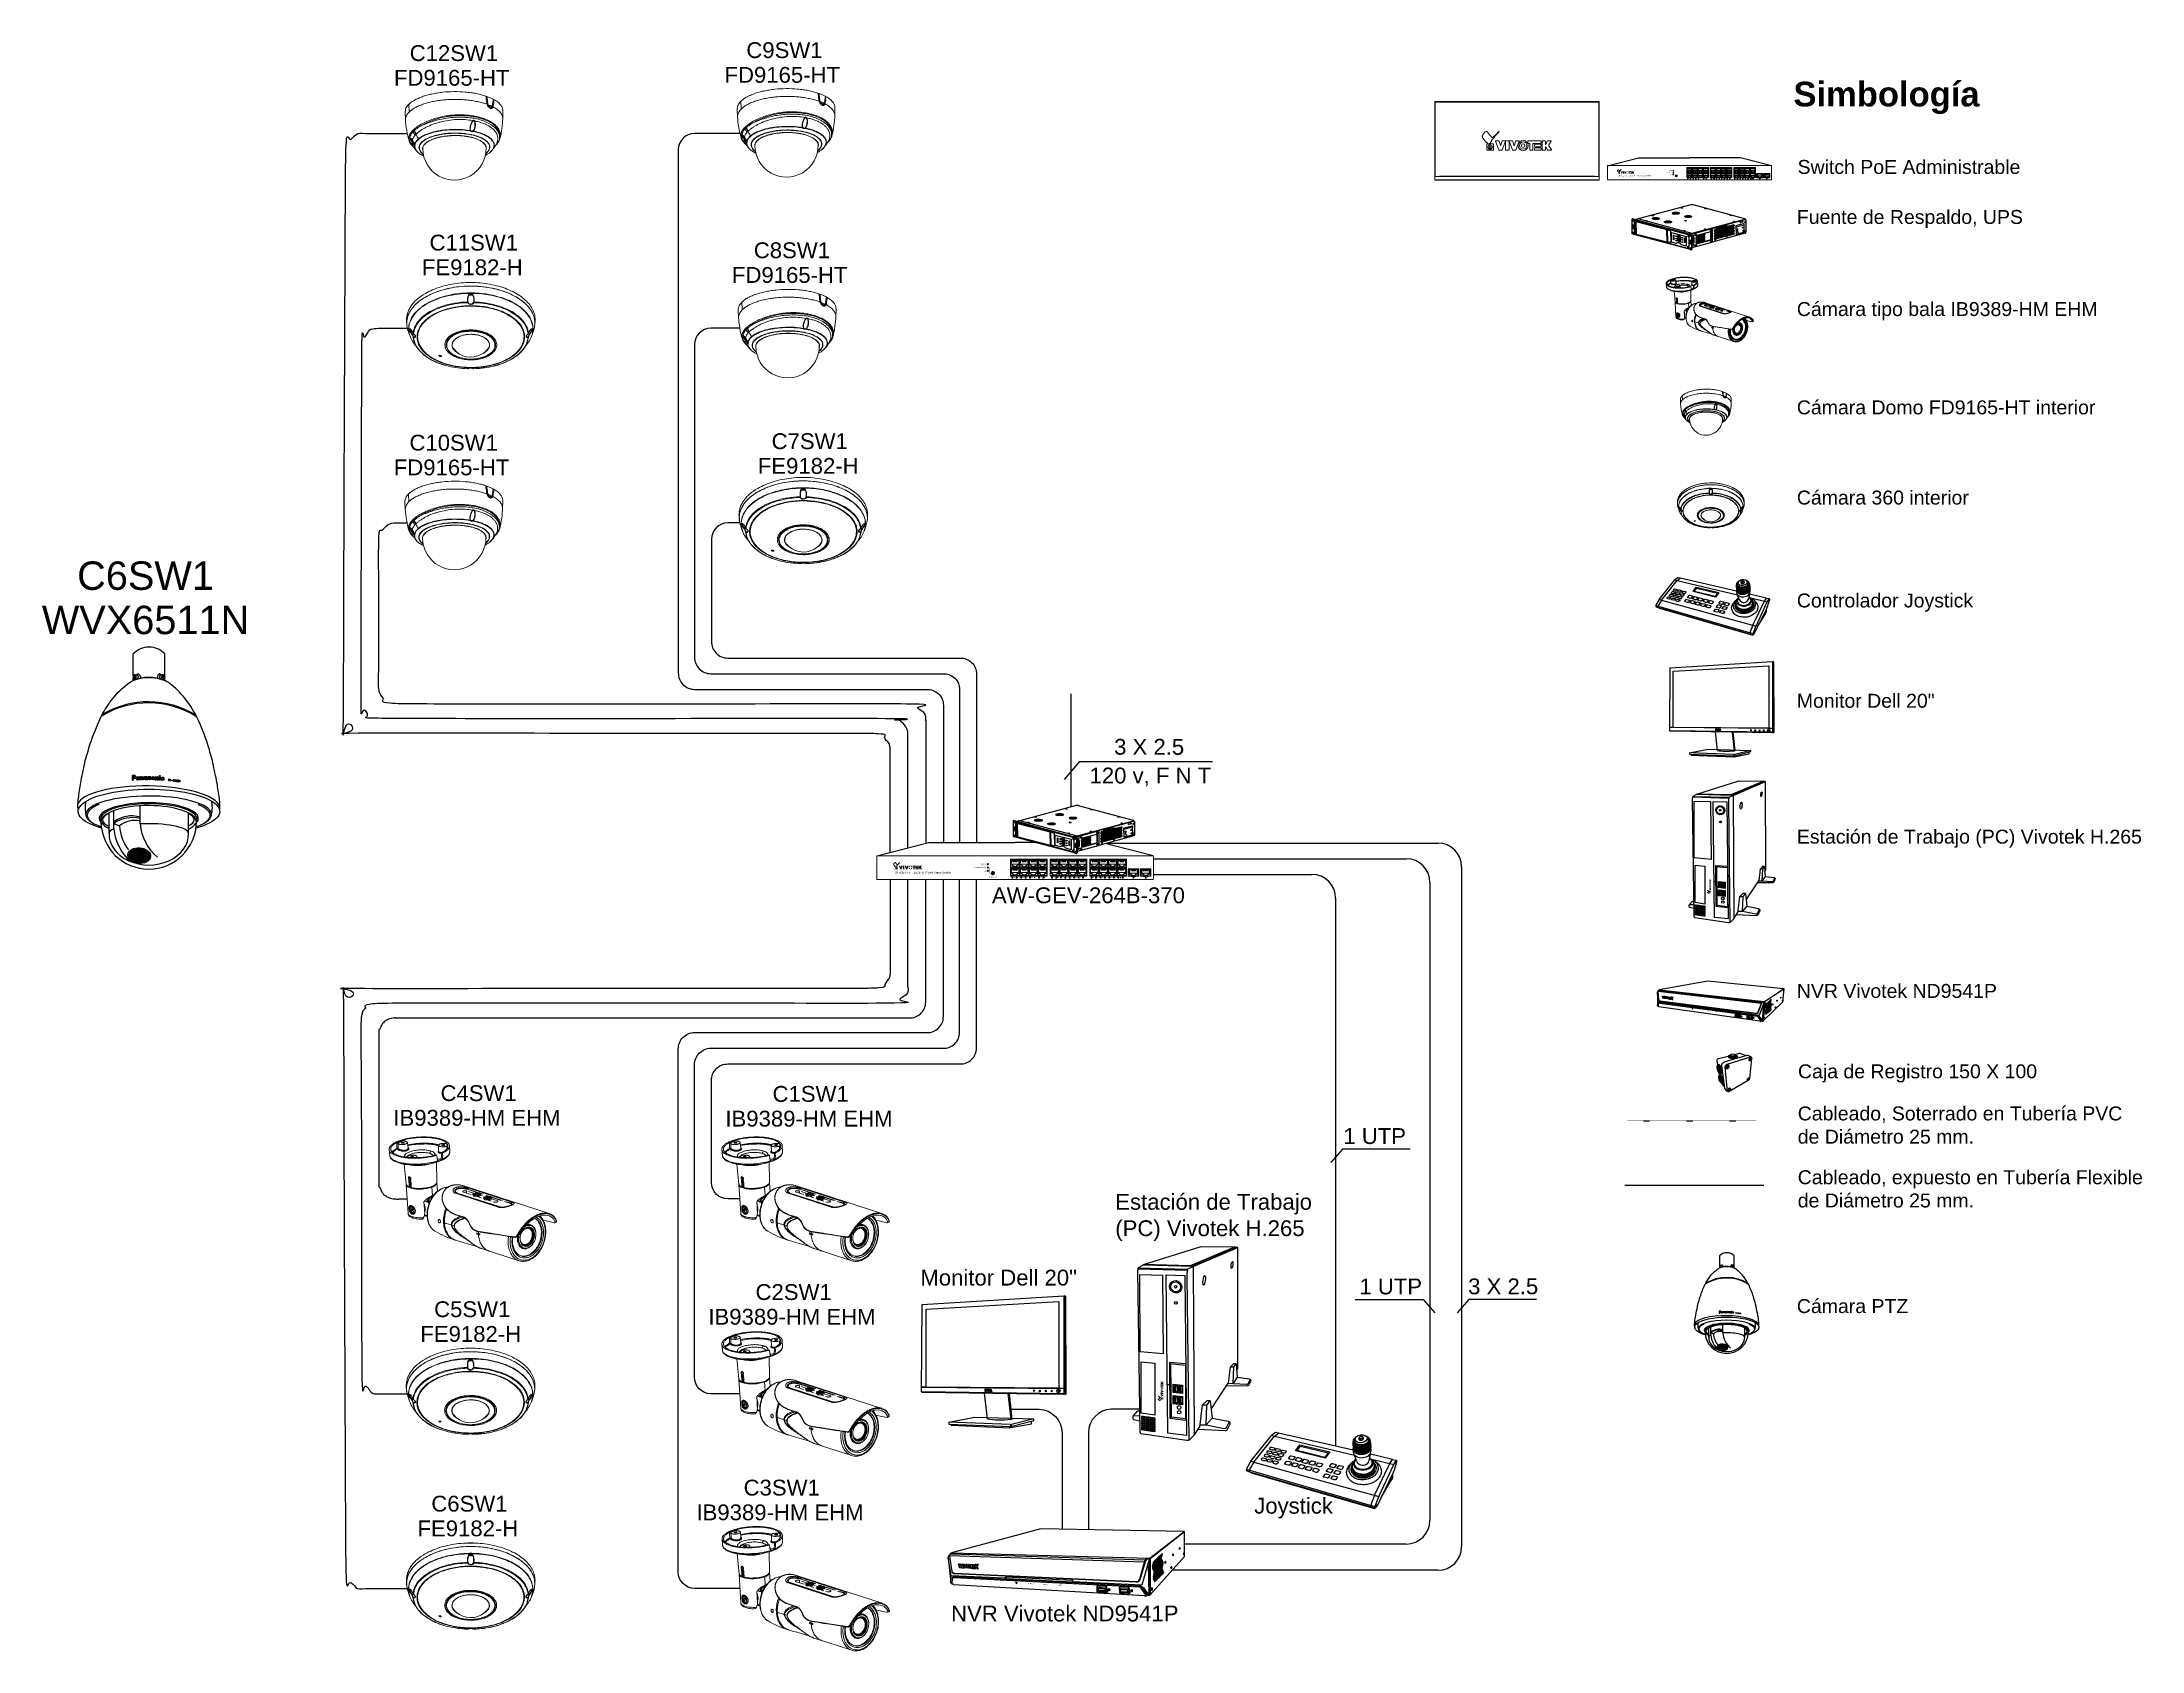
# Model space of a CAD drawing. Header units: millimetres. Extents: x 7106 to 73427, y -466 to 50348.
import ezdxf

# ---------------------------------------------------------------- set-up
doc = ezdxf.new("R2010")
doc.units = ezdxf.units.MM
doc.linetypes.add('DOTTED', pattern=[3.5, 0.5, -3])
doc.linetypes.add('PDF_IMPORT', pattern=[1, 0.8, -0.2])
for name, color, linetype in [('02', 1, 'Continuous'), ('Carpintería', 1, 'Continuous'), ('CCTV', 7, 'Continuous'), ('Cotas', 1, 'Continuous'), ('edificio', 4, 'Continuous'), ('PDF11_Geometry', 7, 'Continuous'), ('PDF11_Text', 7, 'Continuous'), ('PDF8_Geometry', 7, 'Continuous'), ('piso', 6, 'Continuous'), ('SIMBOLOS', 1, 'Continuous')]:
    doc.layers.add(name, color=color, linetype=linetype)
doc.layers.add('PDF11_Solid Fills', color=252, linetype='Continuous', true_color=0x8c8f90)
doc.styles.add('CONVERTER_18', font='complex.shx', dxfattribs={"width": 0.665})
doc.styles.add('Genedis', font='arial.ttf')
doc.styles.add('PDF Arial', font='arial.ttf')
doc.styles.get("Standard").update_dxf_attribs({"font": 'arial.ttf'})

# ---------------------------------------------------------------- blocks, each defined once
blk = doc.blocks.new('MONITOR DELL 19¨')
at = {"layer": 'Cotas'}
for p, q in [((-474, 344), (-513, 344)), ((730, 330), (-513, 342)), ((63, 66), (38, 290)), ((270, 62), (245, 287)), ((278, 64), (255, 287)), ((688, 335), (730, 335)), ((744, 281), (729, 280)), ((-275, 36), (-276, 21)), ((-276, 21), (264, -1)), ((-275, 36), (-48, 82)), ((261, 16), (-275, 36)), ((-256, 20), (-256, 10)), ((-256, 10), (256, -11)), ((-48, 82), (468, 66)), ((264, 16), (264, -1)), ((265, -10), (448, 24)), ((269, 16), (269, -1)), ((270, 62), (278, 64)), ((468, 66), (274, 17)), ((275, 1), (470, 52)), ((448, 24), (448, 46)), ((470, 52), (468, 66)), ((257, -11), (257, -1)), ((260, -1), (261, -11))]:
    blk.add_line(p, q, dxfattribs=at)
for points in [[(-510, 1067), (731, 1144), (730, 286), (-514, 304), (-510, 1067)], [(731, 1144), (736, 1143), (739, 286), (730, 286)], [(739, 286), (752, 286), (749, 1136), (736, 1143)], [(729, 280), (-509, 298), (-514, 304)], [(682, 326), (682, 308), (687, 308), (687, 326)]]:
    blk.add_lwpolyline(points, dxfattribs=at)
for points in [[(-474, 1026), (688, 1094), (688, 334), (-474, 344)], [(90, 326), (95, 326), (95, 310), (102, 310), (102, 307), (90, 307), (90, 318)]]:
    blk.add_lwpolyline(points, close=True, dxfattribs=at)
for points in [[(61, 317), (70, 325), (67, 328), (58, 320, 0.247826), (51, 327), (41, 327), (41, 308), (52, 308, 0.251072), (59, 314), (67, 305), (76, 314), (76, 307), (88, 307), (88, 310), (82, 310), (82, 326), (76, 326), (76, 318), (68, 310), (66, 313), (74, 321), (72, 324), (63, 315)], [(45, 310), (50, 310, 0.348019), (55, 316, 0.383198), (50, 324), (45, 324)]]:
    blk.add_lwpolyline(points, format="xyb", close=True, dxfattribs=at)
blk.add_lwpolyline([(63, 66, 0.048757), (152, 57, 0.031767), (270, 62)], format="xyb", dxfattribs=at)
for centre, radius, start, end in [((742, 292), 11.5, 279.4623, 329.5547), ((264, 83), 67.3, 267.8983, 278.5731), ((264, 42), 43, 266.2949, 284.771), ((258, 29), 39.5, 266.6335, 279.7261)]:
    blk.add_arc(centre, radius, start, end, dxfattribs=at)
for centre, major_axis, ratio in [((470, 312), (0, 7.75), 0.448143), ((521, 309), (0, 7.75), 0.448143), ((574, 309), (0, 7.75), 0.448143), ((625, 309), (0, 7.75), 0.448143), ((684, 310), (0, 16.2), 0.927808)]:
    blk.add_ellipse(centre, major_axis=major_axis, ratio=ratio, dxfattribs=at)
blk = doc.blocks.new('ESTACIÓN DE TRABAJO VIVOTECK')
at = {"layer": '02', "transparency": 33554687}
h = blk.add_hatch(color=256, dxfattribs=at)
h.paths.add_polyline_path([(-159, 2250, 0.413942), (-95, 2186)], flags=0)
h.paths.add_polyline_path([(-95, 2186, 0.41364), (-31, 2250)], flags=0)
h.paths.add_polyline_path([(-31, 2250, 0.414192), (-95, 2314)], flags=0)
h.paths.add_polyline_path([(-95, 2314, 0.414494), (-159, 2250)], flags=0)
h.paths.add_polyline_path([(-95, 2203, 0.414941), (-48, 2250)], flags=0)
h.paths.add_polyline_path([(-142, 2250, 0.414947), (-95, 2203)], flags=0)
h.paths.add_polyline_path([(-95, 2297, 0.41423), (-142, 2250)], flags=0)
h.paths.add_polyline_path([(-48, 2250, 0.414225), (-95, 2297)], flags=0)
for points in [[(-33, 2496), (-157, 2496), (-157, 2540), (-104, 2540), (-157, 2568), (-157, 2619), (-96, 2581), (-33, 2624), (-33, 2570), (-85, 2540), (-33, 2540)], [(-157, 2483), (-157, 2310), (-123, 2310), (-123, 2334), (-33, 2334), (-33, 2378), (-123, 2378), (-123, 2483)], [(-157, 2200), (-33, 2152), (-33, 2113), (-157, 2065), (-157, 2112), (-92, 2132), (-157, 2153)], [(-157, 2021), (-157, 2066), (-33, 2066), (-33, 2021)], [(-157, 2023), (-33, 1975), (-33, 1937), (-157, 1889), (-157, 1936), (-92, 1956), (-157, 1976)], [(-78, 2483), (-78, 2400), (-112, 2400), (-112, 2483)], [(-33, 2483), (-33, 2400), (-66, 2400), (-66, 2483)]]:
    blk.add_hatch(color=256, dxfattribs=at).paths.add_polyline_path(points)
h = blk.add_hatch(color=256, dxfattribs=at)
h.paths.add_polyline_path([(-71, 2250, 0.414776), (-95, 2274)], flags=0)
h.paths.add_polyline_path([(-95, 2227, 0.414013), (-71, 2250)], flags=0)
h.paths.add_polyline_path([(-118, 2250, 0.412489), (-95, 2227)], flags=0)
h.paths.add_polyline_path([(-95, 2274, 0.413263), (-118, 2250)], flags=0)
at = {"layer": '02', "transparency": 33554559}
h = blk.add_hatch(color=256, dxfattribs=at)
h.paths.add_polyline_path([(-213, 1869, 0.208775), (-213, 1869)], flags=0)
h.paths.add_polyline_path([(-247, 1908, 0.017813), (-247, 1908)], flags=0)
h.paths.add_polyline_path([(-241, 1905), (-241, 1904)], flags=0)
h.paths.add_polyline_path([(-240, 1904), (-239, 1904)], flags=0)
h.paths.add_polyline_path([(-239, 1903), (-238, 1902), (-238, 1902)], flags=0)
h.paths.add_polyline_path([(-237, 1901), (-236, 1901), (-236, 1901)], flags=0)
h.paths.add_polyline_path([(-234, 1900), (-234, 1900), (-234, 1899), (-233, 1899), (-233, 1899), (-233, 1898), (-232, 1898), (-231, 1897)], flags=0)
h.paths.add_polyline_path([(-230, 1896, 0.009659), (-231, 1896)], flags=0)
h.paths.add_polyline_path([(-229, 1895), (-229, 1894), (-228, 1893), (-227, 1893)], flags=0)
h.paths.add_polyline_path([(-213, 1879), (-213, 1879)], flags=0)
h.paths.add_polyline_path([(-159, 1833, 0.058787), (-158, 1833)], flags=0)
h.paths.add_polyline_path([(-113, 1798), (-113, 1796)], flags=0)
h.paths.add_polyline_path([(-220, 1722, 0.004771), (-221, 1722)], flags=0)
h.paths.add_polyline_path([(-226, 1727, 0.101359), (-227, 1727)], flags=0)
h.paths.add_polyline_path([(-227, 1727), (-228, 1728)], flags=0)
h.paths.add_polyline_path([(-234, 1731), (-235, 1731), (-236, 1732)], flags=0)
h.paths.add_polyline_path([(-241, 1738, 0.039421), (-240, 1738)], flags=0)
h.paths.add_polyline_path([(-241, 1738), (-241, 1739), (-242, 1740), (-244, 1740), (-244, 1740)], flags=0)
h.paths.add_polyline_path([(-253, 1749), (-254, 1749), (-255, 1750)], flags=0)
h.paths.add_polyline_path([(-266, 1764), (-266, 1764)], flags=0)
h.paths.add_polyline_path([(-265, 1771), (-265, 1771)], flags=0)
h.paths.add_polyline_path([(-254, 1784), (-254, 1785), (-253, 1785)], flags=0)
h = blk.add_hatch(color=256, dxfattribs=at)
h.paths.add_polyline_path([(-198, 1859), (-198, 1859)], flags=0)
h.paths.add_polyline_path([(-197, 1859, 0.000574), (-197, 1859)], flags=0)
h.paths.add_polyline_path([(-197, 1859), (-197, 1859), (-197, 1858), (-198, 1859), (-198, 1859)], flags=0)
at = {"layer": '02', "transparency": 33554687}
h = blk.add_hatch(color=256, dxfattribs=at)
h.paths.add_polyline_path([(-33, 1772), (-33, 1856), (-113, 1856), (-113, 1772)], flags=0)
h.paths.add_polyline_path([(-73, 1787, 0.415371), (-46, 1814)], flags=0)
h.paths.add_polyline_path([(-100, 1814, 0.415236), (-73, 1787)], flags=0)
h.paths.add_polyline_path([(-73, 1841, 0.413989), (-100, 1814)], flags=0)
h.paths.add_polyline_path([(-46, 1814, 0.414124), (-73, 1841)], flags=0)
h = blk.add_hatch(color=7, dxfattribs=at)
h.paths.add_polyline_path([(-60, 1814, 0.415113), (-73, 1827)], flags=0)
h.paths.add_polyline_path([(-73, 1801, 0.414385), (-60, 1814)], flags=0)
h.paths.add_polyline_path([(-87, 1814, 0.412441), (-73, 1801)], flags=0)
h.paths.add_polyline_path([(-73, 1827, 0.413179), (-87, 1814)], flags=0)
at = {"layer": '02', "lineweight": 18}
for points in [[(-255, 1915, 0.01897), (-255, 1915)], [(-232, 1890, 0.000651), (-232, 1891)]]:
    blk.add_lwpolyline(points, format="xyb", dxfattribs=at)
blk.add_lwpolyline([(-187, 1849), (-187, 1849)], dxfattribs=at)
for points in [[(-267, 1921), (-267, 1921), (-267, 1922), (-266, 1922)], [(-267, 1920), (-267, 1920), (-267, 1921), (-267, 1921)], [(-267, 1921), (-267, 1921), (-267, 1921), (-267, 1921)], [(-266, 1919), (-267, 1920), (-267, 1920), (-267, 1920)], [(-267, 1920), (-267, 1920), (-267, 1920), (-267, 1920)], [(-267, 1920), (-267, 1920), (-267, 1920), (-267, 1920)], [(-267, 1766), (-267, 1766), (-267, 1767), (-266, 1767)], [(-267, 1765), (-267, 1766), (-267, 1766), (-267, 1766)], [(-266, 1764), (-266, 1764), (-266, 1765), (-267, 1765)], [(-267, 1765), (-267, 1765), (-267, 1765), (-267, 1765)], [(-266, 1922), (-266, 1921), (-266, 1921), (-266, 1921)], [(-266, 1921), (-266, 1920), (-266, 1920), (-266, 1920)], [(-266, 1920), (-266, 1919), (-266, 1919), (-266, 1919)], [(-266, 1918), (-266, 1919), (-266, 1919), (-266, 1919)], [(-266, 1919), (-266, 1919), (-266, 1919), (-266, 1919)], [(-266, 1919), (-265, 1919), (-265, 1919), (-265, 1919)], [(-265, 1918), (-266, 1918), (-266, 1918), (-266, 1918)], [(-266, 1770), (-266, 1770), (-265, 1771), (-265, 1771)], [(-266, 1769), (-266, 1769), (-266, 1770), (-266, 1770)], [(-266, 1768), (-266, 1768), (-266, 1769), (-266, 1769)], [(-266, 1767), (-266, 1768), (-266, 1768), (-266, 1768)], [(-266, 1767), (-266, 1767), (-266, 1767), (-266, 1767)], [(-265, 1763), (-265, 1763), (-266, 1764), (-266, 1764)], [(-265, 1919), (-265, 1919), (-265, 1919), (-265, 1919)], [(-265, 1919), (-264, 1919), (-264, 1919), (-264, 1919)], [(-264, 1918), (-265, 1918), (-265, 1918), (-265, 1918)], [(-265, 1918), (-265, 1918), (-265, 1918), (-265, 1918)], [(-265, 1772), (-265, 1772), (-264, 1772), (-264, 1773)], [(-265, 1771), (-265, 1771), (-265, 1772), (-265, 1772)], [(-264, 1762), (-264, 1762), (-264, 1762), (-265, 1763)], [(-265, 1763), (-265, 1763), (-265, 1763), (-265, 1763)], [(-264, 1919), (-264, 1919), (-264, 1918), (-264, 1918)], [(-264, 1918), (-263, 1918), (-263, 1918), (-263, 1918)], [(-264, 1917), (-264, 1917), (-264, 1917), (-264, 1918)], [(-264, 1918), (-264, 1918), (-264, 1918), (-264, 1918)], [(-263, 1917), (-263, 1917), (-263, 1917), (-264, 1917)], [(-264, 1916), (-264, 1916), (-264, 1916), (-264, 1916)], [(-264, 1916), (-264, 1915), (-263, 1915), (-263, 1915)], [(-263, 1916), (-263, 1916), (-263, 1916), (-264, 1916)], [(-264, 1916), (-264, 1916), (-264, 1916), (-264, 1916)], [(-264, 1773), (-264, 1773), (-264, 1773), (-264, 1773)], [(-264, 1773), (-264, 1773), (-264, 1772), (-263, 1773)], [(-263, 1762), (-264, 1762), (-264, 1762), (-264, 1762)], [(-263, 1918), (-263, 1918), (-263, 1918), (-263, 1918)], [(-263, 1918), (-263, 1917), (-263, 1917), (-263, 1917)], [(-263, 1917), (-263, 1917), (-262, 1917), (-262, 1916)], [(-263, 1916), (-263, 1916), (-263, 1917), (-263, 1917)], [(-262, 1916), (-262, 1916), (-262, 1916), (-263, 1916)], [(-263, 1916), (-263, 1916), (-263, 1916), (-263, 1916)], [(-263, 1915), (-263, 1915), (-263, 1916), (-263, 1916)], [(-263, 1916), (-263, 1916), (-263, 1916), (-263, 1916)], [(-263, 1916), (-263, 1916), (-263, 1916), (-263, 1916)], [(-263, 1914), (-263, 1914), (-263, 1915), (-263, 1915)], [(-263, 1915), (-263, 1915), (-262, 1915), (-262, 1915)], [(-262, 1914), (-262, 1914), (-263, 1914), (-263, 1914)], [(-263, 1774), (-263, 1774), (-262, 1774), (-262, 1775)], [(-263, 1773), (-263, 1773), (-263, 1774), (-263, 1774)], [(-263, 1774), (-263, 1774), (-263, 1774), (-263, 1774)], [(-263, 1761), (-263, 1762), (-263, 1762), (-263, 1762)], [(-262, 1761), (-262, 1761), (-262, 1761), (-263, 1761)], [(-262, 1916), (-262, 1916), (-262, 1917), (-262, 1916)], [(-262, 1916), (-262, 1916), (-261, 1916), (-262, 1916)], [(-262, 1916), (-262, 1916), (-262, 1915), (-262, 1916)], [(-262, 1915), (-262, 1915), (-262, 1915), (-262, 1915)], [(-262, 1915), (-261, 1915), (-261, 1915), (-261, 1915)], [(-261, 1914), (-261, 1914), (-261, 1914), (-262, 1914)], [(-262, 1914), (-262, 1914), (-262, 1914), (-262, 1914)], [(-262, 1776), (-262, 1776), (-262, 1777), (-262, 1777)], [(-262, 1777), (-262, 1777), (-262, 1777), (-262, 1777)], [(-262, 1777), (-262, 1777), (-261, 1777), (-261, 1777)], [(-262, 1775), (-262, 1776), (-262, 1775), (-262, 1776)], [(-262, 1775), (-262, 1775), (-262, 1775), (-262, 1775)], [(-261, 1760), (-261, 1760), (-261, 1760), (-262, 1761)], [(-261, 1915), (-261, 1915), (-261, 1915), (-261, 1914)], [(-261, 1914), (-261, 1914), (-260, 1914), (-260, 1914)], [(-260, 1914), (-261, 1914), (-261, 1914), (-261, 1914)], [(-261, 1777), (-261, 1777), (-260, 1778), (-260, 1778)], [(-261, 1759), (-261, 1759), (-261, 1759), (-261, 1760)], [(-261, 1758), (-261, 1759), (-261, 1759), (-261, 1759)], [(-261, 1757), (-261, 1758), (-261, 1758), (-261, 1758)], [(-261, 1756), (-261, 1757), (-261, 1757), (-261, 1757)], [(-260, 1755), (-260, 1756), (-261, 1756), (-261, 1756)], [(-260, 1914), (-260, 1914), (-260, 1914), (-260, 1914)], [(-260, 1914), (-260, 1914), (-259, 1914), (-259, 1914)], [(-260, 1913), (-260, 1913), (-260, 1913), (-260, 1914)], [(-259, 1913), (-259, 1913), (-259, 1913), (-260, 1913)], [(-260, 1912), (-260, 1912), (-260, 1912), (-260, 1912)], [(-260, 1912), (-260, 1912), (-260, 1912), (-260, 1912)], [(-260, 1912), (-260, 1912), (-260, 1912), (-260, 1912)], [(-260, 1912), (-260, 1912), (-260, 1912), (-260, 1912)], [(-260, 1778), (-259, 1778), (-259, 1778), (-259, 1779)], [(-259, 1755), (-260, 1755), (-260, 1755), (-260, 1755)], [(-259, 1914), (-259, 1914), (-259, 1913), (-259, 1913)], [(-259, 1913), (-259, 1913), (-259, 1913), (-259, 1913)], [(-259, 1913), (-258, 1913), (-258, 1913), (-258, 1913)], [(-258, 1913), (-258, 1912), (-259, 1912), (-259, 1912)], [(-259, 1912), (-259, 1912), (-259, 1913), (-259, 1913)], [(-259, 1911), (-259, 1911), (-259, 1911), (-259, 1911)], [(-259, 1911), (-259, 1911), (-259, 1911), (-259, 1911)], [(-259, 1911), (-259, 1911), (-259, 1911), (-259, 1911)], [(-259, 1911), (-259, 1911), (-259, 1911), (-259, 1911)], [(-259, 1779), (-258, 1779), (-258, 1779), (-258, 1779)], [(-259, 1754), (-259, 1754), (-259, 1755), (-259, 1755)], [(-258, 1753), (-259, 1754), (-259, 1753), (-259, 1754)], [(-258, 1911), (-258, 1911), (-257, 1912), (-257, 1911)], [(-258, 1911), (-258, 1911), (-258, 1911), (-258, 1911)], [(-258, 1911), (-258, 1911), (-258, 1911), (-258, 1911)], [(-257, 1911), (-258, 1911), (-257, 1911), (-258, 1911)], [(-258, 1780), (-258, 1781), (-258, 1781), (-257, 1781)], [(-258, 1779), (-258, 1779), (-258, 1780), (-258, 1780)], [(-258, 1779), (-258, 1779), (-258, 1779), (-258, 1779)], [(-258, 1752), (-258, 1752), (-258, 1753), (-258, 1753)], [(-258, 1753), (-258, 1753), (-258, 1753), (-258, 1753)], [(-258, 1751), (-258, 1751), (-258, 1752), (-258, 1752)], [(-256, 1751), (-257, 1751), (-257, 1751), (-258, 1751)], [(-257, 1911), (-257, 1911), (-257, 1911), (-257, 1911)], [(-257, 1911), (-257, 1911), (-257, 1911), (-257, 1911)], [(-257, 1911), (-257, 1911), (-256, 1911), (-256, 1911)], [(-257, 1910), (-257, 1910), (-257, 1911), (-257, 1911)], [(-256, 1910), (-257, 1910), (-257, 1910), (-257, 1910)], [(-257, 1781), (-256, 1781), (-256, 1781), (-256, 1782)], [(-257, 1781), (-257, 1781), (-257, 1781), (-257, 1781)], [(-257, 1781), (-257, 1781), (-257, 1781), (-257, 1781)], [(-255, 1915), (-256, 1915), (-256, 1915), (-256, 1915)], [(-256, 1915), (-256, 1915), (-255, 1915), (-255, 1915)], [(-256, 1911), (-256, 1911), (-256, 1911), (-256, 1910)], [(-256, 1910), (-256, 1910), (-256, 1910), (-256, 1910)], [(-256, 1910), (-256, 1910), (-256, 1910), (-255, 1910)], [(-256, 1909), (-256, 1909), (-256, 1910), (-256, 1910)], [(-256, 1910), (-256, 1910), (-256, 1910), (-256, 1910)], [(-255, 1909), (-255, 1909), (-255, 1909), (-256, 1909)], [(-256, 1782), (-256, 1782), (-255, 1782), (-255, 1782)], [(-256, 1750), (-256, 1750), (-256, 1751), (-256, 1751)], [(-255, 1750), (-255, 1750), (-256, 1750), (-256, 1750)], [(-255, 1915), (-255, 1915), (-255, 1915), (-255, 1915)], [(-255, 1915), (-255, 1915), (-255, 1915), (-255, 1915)], [(-255, 1915), (-255, 1915), (-255, 1915), (-255, 1915)], [(-255, 1910), (-255, 1910), (-255, 1910), (-255, 1909)], [(-255, 1909), (-255, 1909), (-255, 1909), (-255, 1909)], [(-255, 1909), (-255, 1909), (-255, 1909), (-255, 1909)], [(-255, 1783), (-255, 1783), (-255, 1783), (-255, 1784)], [(-255, 1784), (-255, 1784), (-254, 1784), (-254, 1784)], [(-255, 1782), (-255, 1782), (-255, 1783), (-255, 1783)], [(-255, 1783), (-255, 1783), (-255, 1783), (-255, 1783)], [(-254, 1912), (-254, 1913), (-254, 1913), (-254, 1913)], [(-254, 1913), (-254, 1913), (-254, 1913), (-253, 1913)], [(-253, 1912), (-253, 1912), (-254, 1912), (-254, 1912)], [(-253, 1906), (-253, 1906), (-254, 1906), (-253, 1906)], [(-253, 1785), (-253, 1785), (-254, 1785), (-254, 1785)], [(-254, 1785), (-253, 1785), (-253, 1785), (-253, 1785)], [(-253, 1913), (-253, 1913), (-253, 1913), (-253, 1913)], [(-253, 1913), (-253, 1913), (-253, 1913), (-253, 1913)], [(-253, 1913), (-252, 1913), (-252, 1913), (-252, 1913)], [(-252, 1912), (-252, 1912), (-252, 1912), (-253, 1912)], [(-253, 1912), (-253, 1912), (-253, 1912), (-253, 1912)], [(-252, 1911), (-253, 1911), (-252, 1911), (-252, 1911)], [(-253, 1906), (-253, 1907), (-253, 1906), (-253, 1907)], [(-253, 1907), (-253, 1907), (-253, 1907), (-253, 1907)], [(-253, 1907), (-253, 1907), (-253, 1907), (-253, 1907)], [(-253, 1907), (-252, 1907), (-252, 1906), (-252, 1906)], [(-252, 1906), (-252, 1906), (-252, 1906), (-253, 1906)], [(-253, 1906), (-253, 1906), (-253, 1906), (-253, 1906)], [(-253, 1906), (-253, 1906), (-253, 1906), (-253, 1906)], [(-253, 1785), (-252, 1786), (-252, 1786), (-252, 1786)], [(-252, 1749), (-253, 1749), (-253, 1749), (-253, 1749)], [(-252, 1913), (-252, 1913), (-252, 1913), (-251, 1913)], [(-251, 1912), (-252, 1912), (-252, 1912), (-252, 1912)], [(-252, 1911), (-252, 1911), (-252, 1911), (-252, 1911)], [(-252, 1911), (-252, 1911), (-252, 1910), (-252, 1910)], [(-251, 1911), (-251, 1911), (-251, 1911), (-252, 1911)], [(-252, 1911), (-252, 1911), (-252, 1911), (-252, 1911)], [(-252, 1911), (-252, 1911), (-252, 1911), (-252, 1911)], [(-252, 1911), (-252, 1911), (-252, 1911), (-252, 1911)], [(-252, 1910), (-252, 1910), (-252, 1910), (-251, 1910)], [(-252, 1906), (-252, 1906), (-252, 1906), (-252, 1906)], [(-252, 1786), (-252, 1786), (-252, 1787), (-251, 1787)], [(-252, 1748), (-252, 1748), (-252, 1748), (-252, 1749)], [(-251, 1747), (-251, 1747), (-251, 1747), (-252, 1748)], [(-251, 1913), (-251, 1913), (-251, 1913), (-251, 1912)], [(-251, 1912), (-251, 1912), (-251, 1912), (-251, 1912)], [(-250, 1911), (-251, 1911), (-251, 1911), (-251, 1911)], [(-251, 1910), (-251, 1910), (-251, 1910), (-251, 1910)], [(-251, 1910), (-251, 1910), (-251, 1910), (-251, 1910)], [(-251, 1910), (-251, 1910), (-251, 1909), (-251, 1909)], [(-251, 1909), (-250, 1909), (-250, 1909), (-250, 1909)], [(-251, 1787), (-251, 1787), (-251, 1787), (-251, 1787)], [(-251, 1787), (-251, 1787), (-250, 1787), (-250, 1787)], [(-250, 1747), (-251, 1747), (-251, 1747), (-251, 1747)], [(-250, 1910), (-250, 1910), (-250, 1910), (-250, 1911)], [(-249, 1910), (-249, 1910), (-249, 1910), (-250, 1910)], [(-250, 1909), (-250, 1909), (-250, 1909), (-250, 1909)], [(-250, 1909), (-250, 1909), (-249, 1909), (-249, 1909)], [(-250, 1787), (-249, 1787), (-249, 1788), (-249, 1788)], [(-250, 1746), (-250, 1746), (-250, 1746), (-250, 1747)], [(-249, 1746), (-249, 1746), (-250, 1746), (-250, 1746)], [(-249, 1909), (-249, 1909), (-249, 1910), (-249, 1910)], [(-249, 1910), (-249, 1910), (-249, 1910), (-249, 1910)], [(-249, 1909), (-249, 1909), (-249, 1909), (-249, 1909)], [(-249, 1788), (-249, 1788), (-248, 1788), (-248, 1789)], [(-249, 1788), (-249, 1788), (-249, 1788), (-249, 1788)], [(-248, 1745), (-248, 1745), (-249, 1745), (-249, 1746)], [(-248, 1908), (-248, 1908), (-247, 1909), (-247, 1909)], [(-247, 1908), (-247, 1908), (-248, 1908), (-248, 1908)], [(-248, 1908), (-248, 1908), (-248, 1908), (-248, 1908)], [(-248, 1906), (-248, 1906), (-248, 1906), (-248, 1907)], [(-248, 1907), (-248, 1907), (-248, 1907), (-248, 1907)], [(-248, 1907), (-248, 1907), (-248, 1907), (-248, 1907)], [(-248, 1907), (-247, 1907), (-247, 1907), (-247, 1907)], [(-247, 1905), (-247, 1905), (-247, 1905), (-248, 1906)], [(-248, 1906), (-248, 1906), (-247, 1906), (-248, 1906)], [(-248, 1906), (-248, 1906), (-248, 1906), (-248, 1906)], [(-248, 1789), (-248, 1789), (-247, 1789), (-247, 1789)], [(-246, 1745), (-247, 1745), (-248, 1745), (-248, 1745)], [(-247, 1909), (-247, 1909), (-247, 1908), (-247, 1909)], [(-247, 1909), (-247, 1909), (-247, 1909), (-246, 1909)], [(-246, 1908), (-247, 1908), (-247, 1908), (-247, 1908)], [(-247, 1907), (-247, 1906), (-247, 1906), (-247, 1906)], [(-247, 1906), (-247, 1906), (-247, 1906), (-247, 1906)], [(-247, 1906), (-246, 1906), (-246, 1906), (-246, 1906)], [(-246, 1905), (-246, 1905), (-246, 1905), (-247, 1905)], [(-247, 1905), (-247, 1905), (-247, 1905), (-247, 1905)], [(-247, 1899), (-247, 1900), (-247, 1900), (-247, 1900)], [(-247, 1900), (-246, 1900), (-246, 1899), (-246, 1899)], [(-247, 1899), (-247, 1899), (-247, 1899), (-247, 1899)], [(-246, 1899), (-247, 1899), (-247, 1899), (-247, 1899)], [(-247, 1789), (-247, 1790), (-246, 1790), (-246, 1790)], [(-246, 1909), (-246, 1909), (-246, 1909), (-246, 1909)], [(-246, 1909), (-245, 1909), (-245, 1909), (-245, 1908)], [(-245, 1907), (-246, 1908), (-246, 1907), (-246, 1908)], [(-246, 1908), (-246, 1908), (-246, 1908), (-246, 1908)], [(-246, 1908), (-246, 1908), (-246, 1908), (-246, 1908)], [(-246, 1906), (-246, 1907), (-246, 1907), (-246, 1907)], [(-246, 1907), (-246, 1907), (-245, 1907), (-245, 1907)], [(-245, 1906), (-245, 1906), (-246, 1906), (-246, 1906)], [(-246, 1906), (-246, 1906), (-246, 1906), (-246, 1906)], [(-246, 1906), (-246, 1906), (-246, 1906), (-246, 1906)], [(-246, 1906), (-246, 1906), (-245, 1905), (-245, 1905)], [(-245, 1905), (-246, 1905), (-246, 1905), (-246, 1905)], [(-246, 1899), (-246, 1899), (-246, 1899), (-246, 1899)], [(-246, 1899), (-246, 1899), (-246, 1899), (-246, 1899)], [(-246, 1790), (-246, 1790), (-246, 1791), (-245, 1791)], [(-246, 1744), (-246, 1744), (-246, 1745), (-246, 1745)], [(-246, 1743), (-246, 1744), (-246, 1744), (-246, 1744)], [(-246, 1742), (-246, 1742), (-245, 1742), (-246, 1743)], [(-246, 1743), (-246, 1743), (-246, 1743), (-246, 1743)], [(-246, 1741), (-246, 1741), (-246, 1741), (-246, 1742)], [(-246, 1742), (-246, 1742), (-246, 1742), (-246, 1742)], [(-246, 1740), (-246, 1740), (-246, 1741), (-246, 1741)], [(-246, 1741), (-246, 1741), (-245, 1741), (-246, 1741)], [(-244, 1740), (-244, 1740), (-245, 1740), (-246, 1740)], [(-245, 1908), (-245, 1908), (-244, 1908), (-244, 1908)], [(-245, 1907), (-245, 1907), (-245, 1907), (-245, 1907)], [(-245, 1907), (-245, 1907), (-245, 1907), (-245, 1907)], [(-244, 1906), (-244, 1906), (-245, 1906), (-245, 1906)], [(-245, 1906), (-245, 1906), (-245, 1906), (-245, 1906)], [(-244, 1905), (-244, 1905), (-245, 1904), (-245, 1905)], [(-245, 1905), (-245, 1905), (-245, 1905), (-245, 1905)], [(-245, 1905), (-245, 1905), (-245, 1904), (-245, 1904)], [(-245, 1904), (-245, 1904), (-245, 1904), (-245, 1904)], [(-245, 1904), (-245, 1904), (-245, 1904), (-245, 1903)], [(-245, 1904), (-245, 1904), (-245, 1904), (-245, 1904)], [(-245, 1903), (-245, 1903), (-245, 1903), (-245, 1903)], [(-245, 1903), (-244, 1903), (-244, 1903), (-244, 1903)], [(-245, 1791), (-245, 1791), (-245, 1791), (-244, 1791)], [(-244, 1908), (-244, 1908), (-244, 1907), (-244, 1907)], [(-244, 1907), (-244, 1907), (-244, 1907), (-243, 1907)], [(-243, 1906), (-243, 1906), (-244, 1906), (-244, 1906)], [(-244, 1906), (-244, 1906), (-244, 1906), (-244, 1906)], [(-244, 1904), (-244, 1904), (-244, 1904), (-244, 1905)], [(-244, 1903), (-244, 1904), (-244, 1904), (-243, 1904)], [(-244, 1903), (-244, 1904), (-244, 1904), (-244, 1904)], [(-244, 1904), (-244, 1904), (-244, 1904), (-244, 1904)], [(-244, 1904), (-244, 1904), (-244, 1904), (-244, 1904)], [(-244, 1904), (-244, 1904), (-244, 1904), (-244, 1904)], [(-244, 1904), (-244, 1904), (-244, 1904), (-244, 1904)], [(-243, 1902), (-243, 1902), (-244, 1903), (-244, 1903)], [(-244, 1903), (-244, 1903), (-244, 1903), (-244, 1903)], [(-244, 1903), (-244, 1903), (-244, 1903), (-244, 1903)], [(-243, 1900), (-244, 1900), (-244, 1900), (-244, 1900)], [(-244, 1900), (-244, 1900), (-243, 1900), (-243, 1900)], [(-244, 1791), (-244, 1791), (-243, 1792), (-243, 1792)], [(-243, 1907), (-243, 1907), (-243, 1907), (-243, 1907)], [(-243, 1907), (-243, 1907), (-243, 1906), (-243, 1906)], [(-243, 1905), (-243, 1905), (-243, 1906), (-243, 1906)], [(-243, 1906), (-243, 1906), (-242, 1906), (-242, 1906)], [(-243, 1904), (-243, 1904), (-243, 1904), (-243, 1905)], [(-243, 1905), (-243, 1905), (-243, 1905), (-243, 1905)], [(-243, 1904), (-243, 1903), (-243, 1903), (-243, 1903)], [(-242, 1904), (-242, 1904), (-243, 1904), (-243, 1904)], [(-243, 1903), (-243, 1903), (-243, 1903), (-242, 1903)], [(-242, 1902), (-243, 1902), (-243, 1902), (-243, 1902)], [(-243, 1902), (-243, 1902), (-243, 1902), (-243, 1902)], [(-243, 1900), (-243, 1900), (-243, 1900), (-243, 1900)], [(-243, 1900), (-243, 1900), (-243, 1900), (-243, 1900)], [(-243, 1900), (-243, 1900), (-242, 1900), (-242, 1900)], [(-242, 1900), (-242, 1900), (-243, 1900), (-243, 1900)], [(-243, 1792), (-243, 1792), (-243, 1792), (-243, 1792)], [(-243, 1792), (-243, 1792), (-242, 1792), (-242, 1792)], [(-242, 1906), (-242, 1906), (-242, 1906), (-242, 1906)], [(-242, 1906), (-242, 1906), (-242, 1906), (-241, 1906)], [(-241, 1903), (-241, 1904), (-242, 1904), (-242, 1904)], [(-242, 1904), (-242, 1904), (-242, 1904), (-242, 1904)], [(-242, 1903), (-242, 1903), (-242, 1903), (-242, 1903)], [(-242, 1903), (-242, 1902), (-242, 1902), (-242, 1902)], [(-242, 1901), (-242, 1901), (-242, 1902), (-242, 1902)], [(-242, 1902), (-242, 1902), (-241, 1902), (-241, 1902)], [(-241, 1901), (-241, 1901), (-241, 1901), (-242, 1901)], [(-242, 1901), (-242, 1901), (-242, 1901), (-242, 1901)], [(-242, 1900), (-242, 1900), (-242, 1899), (-242, 1899)], [(-242, 1899), (-242, 1899), (-242, 1900), (-242, 1899)], [(-241, 1900), (-241, 1900), (-242, 1900), (-242, 1900)], [(-242, 1900), (-242, 1900), (-242, 1900), (-242, 1900)], [(-242, 1900), (-242, 1900), (-242, 1900), (-242, 1900)], [(-242, 1900), (-242, 1900), (-242, 1900), (-242, 1900)], [(-242, 1899), (-242, 1899), (-242, 1899), (-242, 1899)], [(-242, 1899), (-242, 1899), (-241, 1899), (-241, 1899)], [(-242, 1792), (-242, 1792), (-242, 1793), (-242, 1793)], [(-242, 1793), (-241, 1793), (-241, 1793), (-241, 1793)], [(-241, 1906), (-241, 1906), (-241, 1906), (-241, 1906)], [(-241, 1906), (-241, 1905), (-241, 1905), (-241, 1905)], [(-241, 1905), (-241, 1905), (-241, 1905), (-241, 1905)], [(-241, 1905), (-241, 1905), (-241, 1905), (-241, 1905)], [(-241, 1904), (-241, 1904), (-240, 1904), (-240, 1904)], [(-241, 1902), (-241, 1903), (-241, 1903), (-241, 1903)], [(-241, 1903), (-241, 1903), (-241, 1903), (-241, 1903)], [(-240, 1902), (-241, 1901), (-241, 1902), (-241, 1901)], [(-241, 1902), (-241, 1902), (-241, 1902), (-241, 1902)], [(-241, 1899), (-241, 1900), (-241, 1900), (-241, 1900)], [(-241, 1900), (-241, 1900), (-241, 1900), (-241, 1900)], [(-241, 1900), (-241, 1900), (-241, 1900), (-241, 1900)], [(-241, 1900), (-241, 1900), (-241, 1900), (-241, 1900)], [(-241, 1900), (-241, 1900), (-241, 1900), (-240, 1900)], [(-240, 1900), (-240, 1900), (-241, 1900), (-241, 1900)], [(-241, 1899), (-241, 1899), (-241, 1899), (-241, 1899)], [(-241, 1899), (-241, 1899), (-241, 1899), (-241, 1899)], [(-241, 1899), (-241, 1899), (-241, 1899), (-241, 1899)], [(-241, 1899), (-241, 1899), (-240, 1899), (-241, 1899)], [(-241, 1898), (-241, 1898), (-241, 1899), (-241, 1899)], [(-241, 1899), (-241, 1899), (-241, 1899), (-241, 1899)], [(-241, 1899), (-240, 1899), (-240, 1899), (-240, 1899)], [(-240, 1898), (-240, 1898), (-241, 1898), (-241, 1898)], [(-241, 1793), (-241, 1793), (-241, 1794), (-241, 1794)], [(-241, 1794), (-240, 1794), (-240, 1794), (-239, 1794)], [(-240, 1904), (-240, 1904), (-240, 1904), (-240, 1904)], [(-239, 1902), (-240, 1902), (-240, 1902), (-240, 1902)], [(-240, 1902), (-240, 1902), (-240, 1902), (-240, 1902)], [(-239, 1901), (-239, 1901), (-240, 1901), (-240, 1901)], [(-240, 1901), (-240, 1901), (-239, 1901), (-239, 1901)], [(-239, 1899), (-240, 1899), (-239, 1900), (-240, 1900)], [(-240, 1900), (-240, 1900), (-240, 1899), (-240, 1900)], [(-240, 1900), (-240, 1900), (-240, 1900), (-240, 1900)], [(-240, 1900), (-239, 1900), (-239, 1900), (-239, 1900)], [(-240, 1900), (-240, 1900), (-240, 1900), (-240, 1900)], [(-240, 1899), (-240, 1899), (-240, 1899), (-240, 1899)], [(-240, 1899), (-240, 1899), (-240, 1899), (-240, 1899)], [(-240, 1899), (-240, 1899), (-239, 1898), (-239, 1898)], [(-239, 1898), (-239, 1897), (-240, 1897), (-240, 1897)], [(-240, 1897), (-240, 1898), (-240, 1898), (-240, 1898)], [(-240, 1898), (-240, 1898), (-240, 1898), (-240, 1898)], [(-240, 1898), (-240, 1898), (-240, 1898), (-240, 1898)], [(-239, 1738), (-239, 1738), (-239, 1738), (-240, 1738)], [(-239, 1904), (-239, 1904), (-239, 1904), (-239, 1903)], [(-239, 1903), (-239, 1903), (-239, 1903), (-239, 1903)], [(-239, 1901), (-239, 1902), (-239, 1902), (-239, 1902)], [(-239, 1902), (-239, 1902), (-239, 1902), (-239, 1902)], [(-239, 1900), (-239, 1901), (-239, 1901), (-239, 1901)], [(-239, 1901), (-239, 1901), (-239, 1901), (-239, 1901)], [(-239, 1900), (-239, 1900), (-239, 1900), (-239, 1900)], [(-239, 1900), (-238, 1900), (-238, 1900), (-239, 1900)], [(-238, 1899), (-238, 1898), (-239, 1898), (-239, 1899)], [(-239, 1899), (-239, 1899), (-239, 1899), (-239, 1899)], [(-239, 1899), (-239, 1899), (-239, 1899), (-239, 1899)], [(-239, 1898), (-239, 1898), (-239, 1898), (-239, 1898)], [(-239, 1898), (-239, 1898), (-239, 1898), (-239, 1898)], [(-239, 1898), (-239, 1898), (-239, 1898), (-239, 1898)], [(-239, 1898), (-239, 1898), (-238, 1898), (-238, 1898)], [(-239, 1897), (-239, 1897), (-239, 1898), (-239, 1898)], [(-238, 1897), (-238, 1897), (-238, 1897), (-239, 1897)], [(-239, 1897), (-239, 1897), (-239, 1897), (-239, 1897)], [(-239, 1795), (-239, 1796), (-238, 1796), (-238, 1796)], [(-238, 1737), (-238, 1737), (-239, 1738), (-239, 1738)], [(-238, 1902), (-238, 1902), (-237, 1902), (-237, 1902)], [(-238, 1898), (-238, 1898), (-238, 1899), (-238, 1899)], [(-237, 1898), (-238, 1898), (-238, 1898), (-238, 1898)], [(-238, 1898), (-238, 1898), (-238, 1898), (-238, 1898)], [(-238, 1898), (-238, 1898), (-238, 1898), (-238, 1898)], [(-238, 1898), (-238, 1898), (-238, 1898), (-238, 1898)], [(-238, 1898), (-238, 1898), (-237, 1898), (-237, 1897)], [(-238, 1896), (-238, 1897), (-238, 1897), (-238, 1897)], [(-237, 1895), (-237, 1895), (-238, 1895), (-238, 1896)], [(-238, 1896), (-238, 1896), (-237, 1896), (-237, 1896)], [(-237, 1896), (-237, 1896), (-237, 1896), (-238, 1896)], [(-238, 1896), (-238, 1896), (-238, 1896), (-238, 1896)], [(-238, 1796), (-238, 1796), (-237, 1796), (-237, 1796)], [(-237, 1736), (-237, 1736), (-238, 1737), (-238, 1737)], [(-237, 1902), (-237, 1902), (-237, 1901), (-237, 1901)], [(-237, 1897), (-237, 1897), (-237, 1898), (-237, 1898)], [(-237, 1898), (-237, 1898), (-237, 1898), (-237, 1898)], [(-236, 1897), (-236, 1897), (-237, 1897), (-237, 1897)], [(-237, 1897), (-237, 1897), (-237, 1897), (-237, 1897)], [(-237, 1897), (-237, 1897), (-237, 1897), (-237, 1897)], [(-237, 1897), (-237, 1897), (-237, 1897), (-237, 1897)], [(-237, 1897), (-237, 1897), (-236, 1897), (-236, 1897)], [(-236, 1897), (-236, 1896), (-237, 1896), (-236, 1896)], [(-236, 1895), (-237, 1895), (-237, 1895), (-237, 1895)], [(-237, 1895), (-237, 1895), (-237, 1895), (-237, 1895)], [(-237, 1895), (-237, 1895), (-237, 1895), (-237, 1895)], [(-237, 1796), (-237, 1796), (-236, 1796), (-236, 1797)], [(-237, 1735), (-237, 1735), (-237, 1736), (-237, 1736)], [(-236, 1734), (-236, 1734), (-237, 1734), (-237, 1735)], [(-236, 1901), (-236, 1901), (-235, 1901), (-235, 1901)], [(-235, 1897), (-236, 1897), (-236, 1897), (-236, 1897)], [(-236, 1897), (-236, 1897), (-236, 1897), (-236, 1897)], [(-236, 1896), (-236, 1896), (-236, 1896), (-236, 1896)], [(-236, 1896), (-236, 1896), (-236, 1896), (-236, 1896)], [(-236, 1896), (-235, 1896), (-235, 1896), (-235, 1896)], [(-235, 1895), (-235, 1895), (-236, 1895), (-236, 1895)], [(-236, 1895), (-236, 1895), (-236, 1895), (-236, 1895)], [(-236, 1895), (-236, 1895), (-236, 1894), (-236, 1895)], [(-236, 1895), (-236, 1895), (-236, 1895), (-236, 1895)], [(-236, 1797), (-236, 1797), (-236, 1798), (-236, 1798)], [(-236, 1798), (-236, 1798), (-235, 1798), (-235, 1798)], [(-236, 1733), (-236, 1734), (-236, 1734), (-236, 1734)], [(-236, 1732), (-236, 1732), (-235, 1733), (-236, 1733)], [(-235, 1901), (-235, 1900), (-235, 1900), (-235, 1900)], [(-235, 1900), (-235, 1900), (-235, 1900), (-235, 1900)], [(-235, 1900), (-234, 1900), (-234, 1900), (-234, 1900)], [(-235, 1896), (-235, 1896), (-235, 1896), (-235, 1897)], [(-235, 1897), (-235, 1897), (-235, 1897), (-235, 1897)], [(-234, 1896), (-235, 1896), (-235, 1896), (-235, 1896)], [(-235, 1896), (-235, 1896), (-235, 1896), (-235, 1896)], [(-235, 1896), (-235, 1896), (-235, 1896), (-235, 1896)], [(-235, 1896), (-235, 1895), (-235, 1896), (-235, 1895)], [(-235, 1894), (-235, 1894), (-235, 1895), (-235, 1895)], [(-235, 1895), (-235, 1895), (-235, 1895), (-235, 1895)], [(-235, 1895), (-235, 1895), (-234, 1895), (-234, 1895)], [(-235, 1895), (-235, 1895), (-235, 1895), (-235, 1895)], [(-235, 1893), (-235, 1894), (-235, 1893), (-235, 1894)], [(-234, 1893), (-234, 1893), (-235, 1893), (-235, 1893)], [(-235, 1798), (-235, 1798), (-234, 1798), (-234, 1798)], [(-234, 1895), (-234, 1896), (-234, 1896), (-234, 1896)], [(-234, 1896), (-234, 1896), (-234, 1896), (-234, 1896)], [(-233, 1893), (-233, 1893), (-234, 1893), (-234, 1893)], [(-234, 1891), (-233, 1891), (-233, 1892), (-233, 1892)], [(-233, 1891), (-234, 1891), (-234, 1891), (-234, 1891)], [(-234, 1887), (-233, 1888), (-233, 1887), (-233, 1887)], [(-233, 1887), (-233, 1887), (-234, 1887), (-234, 1887)], [(-234, 1887), (-234, 1887), (-234, 1887), (-234, 1887)], [(-234, 1798), (-233, 1798), (-232, 1799), (-232, 1799)], [(-234, 1798), (-234, 1798), (-234, 1798), (-234, 1798)], [(-233, 1731), (-233, 1731), (-234, 1731), (-234, 1731)], [(-233, 1892), (-233, 1893), (-233, 1892), (-233, 1893)], [(-233, 1893), (-233, 1893), (-233, 1893), (-233, 1893)], [(-232, 1892), (-232, 1892), (-232, 1892), (-233, 1892)], [(-233, 1892), (-233, 1891), (-233, 1891), (-233, 1891)], [(-233, 1890), (-233, 1890), (-233, 1890), (-233, 1891)], [(-233, 1891), (-233, 1891), (-233, 1891), (-233, 1891)], [(-233, 1891), (-233, 1891), (-233, 1891), (-233, 1891)], [(-233, 1891), (-233, 1890), (-233, 1890), (-233, 1890)], [(-233, 1890), (-233, 1890), (-233, 1890), (-233, 1890)], [(-233, 1890), (-233, 1890), (-233, 1890), (-233, 1890)], [(-233, 1887), (-233, 1887), (-233, 1887), (-233, 1887)], [(-233, 1887), (-233, 1887), (-233, 1887), (-233, 1887)], [(-233, 1887), (-233, 1887), (-233, 1886), (-233, 1886)], [(-233, 1886), (-233, 1887), (-233, 1887), (-233, 1887)], [(-232, 1730), (-232, 1731), (-232, 1731), (-233, 1731)], [(-233, 1731), (-233, 1731), (-233, 1731), (-233, 1731)], [(-231, 1892), (-232, 1892), (-232, 1892), (-232, 1892)], [(-232, 1891), (-232, 1891), (-232, 1891), (-232, 1891)], [(-232, 1891), (-232, 1891), (-232, 1891), (-231, 1891)], [(-231, 1890), (-232, 1890), (-232, 1890), (-232, 1890)], [(-232, 1799), (-232, 1799), (-232, 1799), (-231, 1800)], [(-232, 1799), (-232, 1799), (-232, 1799), (-232, 1799)], [(-230, 1730), (-231, 1730), (-231, 1730), (-232, 1730)], [(-231, 1897), (-231, 1897), (-231, 1897), (-231, 1897)], [(-231, 1897), (-231, 1897), (-231, 1896), (-231, 1896)], [(-231, 1896), (-231, 1896), (-231, 1897), (-231, 1896)], [(-230, 1892), (-230, 1892), (-231, 1892), (-231, 1892)], [(-231, 1892), (-231, 1892), (-231, 1892), (-231, 1892)], [(-231, 1891), (-231, 1891), (-231, 1890), (-231, 1890)], [(-231, 1890), (-231, 1890), (-231, 1890), (-231, 1890)], [(-231, 1890), (-230, 1890), (-230, 1890), (-230, 1890)], [(-230, 1890), (-231, 1890), (-231, 1890), (-231, 1890)], [(-231, 1890), (-231, 1890), (-231, 1890), (-231, 1890)], [(-231, 1800), (-231, 1801), (-231, 1801), (-230, 1801)], [(-231, 1800), (-231, 1800), (-231, 1800), (-231, 1800)], [(-230, 1896), (-230, 1896), (-230, 1896), (-230, 1896)], [(-230, 1896), (-230, 1896), (-230, 1895), (-230, 1895)], [(-230, 1895), (-230, 1895), (-229, 1895), (-229, 1895)], [(-230, 1891), (-230, 1891), (-230, 1892), (-230, 1892)], [(-229, 1891), (-230, 1891), (-230, 1891), (-230, 1891)], [(-230, 1890), (-230, 1890), (-229, 1890), (-229, 1890)], [(-230, 1889), (-230, 1889), (-230, 1889), (-230, 1890)], [(-230, 1888), (-230, 1889), (-230, 1889), (-230, 1889)], [(-230, 1887), (-230, 1887), (-230, 1887), (-230, 1888)], [(-230, 1888), (-230, 1888), (-230, 1888), (-230, 1888)], [(-229, 1887), (-229, 1887), (-229, 1887), (-230, 1887)], [(-230, 1801), (-230, 1801), (-230, 1802), (-230, 1802)], [(-230, 1802), (-230, 1802), (-229, 1801), (-229, 1802)], [(-229, 1730), (-230, 1730), (-229, 1730), (-230, 1730)], [(-229, 1890), (-229, 1891), (-229, 1891), (-229, 1891)], [(-229, 1889), (-229, 1890), (-229, 1890), (-229, 1890)], [(-229, 1890), (-229, 1890), (-229, 1890), (-229, 1890)], [(-229, 1890), (-229, 1890), (-229, 1890), (-229, 1889)], [(-228, 1889), (-228, 1889), (-229, 1889), (-229, 1889)], [(-229, 1889), (-229, 1889), (-229, 1889), (-229, 1889)], [(-229, 1889), (-229, 1888), (-228, 1888), (-228, 1888)], [(-228, 1887), (-229, 1887), (-229, 1887), (-229, 1887)], [(-229, 1802), (-229, 1803), (-229, 1803), (-229, 1803)], [(-229, 1803), (-229, 1803), (-228, 1803), (-227, 1803)], [(-229, 1802), (-229, 1802), (-229, 1802), (-229, 1802)], [(-228, 1729), (-229, 1729), (-229, 1729), (-229, 1730)], [(-227, 1889), (-227, 1889), (-227, 1889), (-228, 1889)], [(-228, 1889), (-228, 1889), (-228, 1889), (-228, 1889)], [(-228, 1888), (-228, 1888), (-228, 1888), (-228, 1888)], [(-228, 1888), (-228, 1888), (-227, 1888), (-227, 1888)], [(-228, 1886), (-228, 1886), (-228, 1887), (-228, 1887)], [(-228, 1885), (-228, 1886), (-228, 1886), (-228, 1886)], [(-227, 1885), (-227, 1885), (-227, 1885), (-228, 1885)], [(-228, 1728), (-228, 1728), (-228, 1728), (-228, 1729)], [(-227, 1893), (-227, 1893), (-226, 1893), (-226, 1892)], [(-226, 1888), (-226, 1889), (-226, 1889), (-227, 1889)], [(-227, 1889), (-227, 1889), (-227, 1889), (-227, 1889)], [(-227, 1888), (-227, 1887), (-227, 1887), (-227, 1887)], [(-227, 1887), (-227, 1887), (-227, 1887), (-227, 1887)], [(-227, 1887), (-227, 1887), (-226, 1887), (-226, 1886)], [(-226, 1885), (-227, 1885), (-227, 1885), (-227, 1885)], [(-227, 1803), (-227, 1803), (-227, 1803), (-226, 1803)], [(-226, 1892), (-226, 1892), (-226, 1892), (-226, 1892)], [(-226, 1892), (-226, 1892), (-226, 1891), (-226, 1891)], [(-226, 1891), (-226, 1891), (-226, 1891), (-226, 1891)], [(-226, 1891), (-226, 1891), (-226, 1891), (-226, 1890)], [(-226, 1890), (-225, 1890), (-226, 1891), (-225, 1891)], [(-226, 1890), (-226, 1890), (-226, 1890), (-226, 1890)], [(-226, 1887), (-226, 1888), (-226, 1888), (-226, 1888)], [(-226, 1888), (-226, 1888), (-226, 1888), (-226, 1888)], [(-225, 1887), (-226, 1887), (-226, 1887), (-226, 1887)], [(-226, 1887), (-226, 1887), (-226, 1887), (-226, 1887)], [(-226, 1886), (-226, 1886), (-226, 1886), (-226, 1886)], [(-226, 1886), (-226, 1886), (-226, 1885), (-226, 1885)], [(-226, 1885), (-226, 1885), (-225, 1885), (-225, 1885)], [(-226, 1884), (-226, 1884), (-226, 1884), (-226, 1885)], [(-225, 1884), (-225, 1884), (-226, 1884), (-226, 1884)], [(-225, 1879), (-225, 1880), (-225, 1880), (-226, 1880)], [(-226, 1880), (-226, 1880), (-226, 1880), (-226, 1880)], [(-226, 1880), (-226, 1880), (-226, 1879), (-226, 1879)], [(-226, 1879), (-226, 1879), (-226, 1879), (-226, 1879)], [(-226, 1879), (-226, 1879), (-225, 1879), (-225, 1879)], [(-226, 1804), (-226, 1804), (-225, 1804), (-225, 1805)], [(-226, 1803), (-226, 1804), (-226, 1804), (-226, 1804)], [(-226, 1726), (-226, 1727), (-226, 1727), (-226, 1727)], [(-225, 1726), (-225, 1726), (-225, 1726), (-226, 1726)], [(-225, 1724), (-225, 1725), (-226, 1725), (-225, 1725)], [(-225, 1891), (-225, 1891), (-225, 1891), (-225, 1891)], [(-225, 1891), (-225, 1891), (-224, 1891), (-224, 1890)], [(-224, 1889), (-224, 1889), (-225, 1889), (-224, 1888)], [(-225, 1886), (-225, 1886), (-225, 1887), (-225, 1887)], [(-225, 1887), (-225, 1887), (-225, 1886), (-225, 1887)], [(-224, 1886), (-225, 1886), (-224, 1886), (-225, 1886)], [(-225, 1885), (-225, 1885), (-225, 1885), (-225, 1885)], [(-225, 1885), (-224, 1885), (-224, 1884), (-224, 1884)], [(-224, 1884), (-225, 1884), (-225, 1884), (-225, 1884)], [(-225, 1883), (-225, 1883), (-225, 1883), (-225, 1883)], [(-225, 1883), (-225, 1883), (-224, 1883), (-224, 1883)], [(-224, 1883), (-225, 1883), (-225, 1883), (-225, 1883)], [(-225, 1883), (-225, 1883), (-225, 1883), (-225, 1883)], [(-225, 1879), (-225, 1879), (-225, 1879), (-225, 1879)], [(-225, 1805), (-225, 1806), (-224, 1805), (-224, 1806)], [(-225, 1805), (-225, 1805), (-225, 1805), (-225, 1805)], [(-225, 1725), (-225, 1725), (-225, 1725), (-225, 1726)], [(-224, 1723), (-225, 1724), (-225, 1723), (-225, 1724)], [(-224, 1890), (-224, 1890), (-224, 1890), (-224, 1890)], [(-224, 1890), (-224, 1890), (-224, 1889), (-224, 1889)], [(-224, 1889), (-224, 1889), (-224, 1889), (-224, 1889)], [(-224, 1888), (-224, 1888), (-224, 1888), (-224, 1888)], [(-224, 1888), (-224, 1888), (-224, 1888), (-223, 1888)], [(-224, 1885), (-224, 1885), (-224, 1885), (-224, 1886)], [(-224, 1886), (-224, 1886), (-224, 1886), (-224, 1886)], [(-223, 1885), (-223, 1885), (-224, 1885), (-224, 1885)], [(-224, 1884), (-224, 1884), (-224, 1884), (-223, 1884)], [(-223, 1884), (-223, 1883), (-224, 1883), (-224, 1883)], [(-224, 1883), (-224, 1884), (-224, 1884), (-224, 1884)], [(-224, 1882), (-224, 1882), (-224, 1882), (-224, 1883)], [(-224, 1883), (-224, 1883), (-224, 1883), (-224, 1883)], [(-224, 1883), (-224, 1883), (-223, 1883), (-223, 1883)], [(-223, 1882), (-223, 1882), (-224, 1882), (-224, 1882)], [(-224, 1882), (-224, 1882), (-224, 1882), (-224, 1882)], [(-223, 1881), (-223, 1881), (-224, 1881), (-224, 1881)], [(-224, 1881), (-224, 1881), (-224, 1880), (-224, 1880)], [(-224, 1880), (-224, 1880), (-223, 1880), (-223, 1880)], [(-224, 1880), (-224, 1880), (-224, 1880), (-224, 1880)], [(-224, 1806), (-224, 1806), (-223, 1806), (-223, 1807)], [(-223, 1723), (-224, 1723), (-224, 1722), (-224, 1723)], [(-224, 1723), (-224, 1723), (-224, 1723), (-224, 1723)], [(-223, 1888), (-223, 1888), (-223, 1888), (-223, 1888)], [(-223, 1888), (-223, 1888), (-223, 1888), (-223, 1888)], [(-223, 1888), (-222, 1888), (-222, 1888), (-222, 1887)], [(-223, 1884), (-223, 1884), (-223, 1885), (-223, 1885)], [(-223, 1885), (-223, 1885), (-223, 1885), (-223, 1885)], [(-222, 1884), (-222, 1884), (-223, 1884), (-223, 1884)], [(-223, 1884), (-223, 1884), (-223, 1884), (-223, 1884)], [(-223, 1884), (-223, 1884), (-223, 1884), (-223, 1884)], [(-223, 1883), (-223, 1883), (-223, 1883), (-223, 1883)], [(-223, 1883), (-223, 1883), (-223, 1883), (-223, 1883)], [(-223, 1883), (-223, 1883), (-223, 1883), (-223, 1883)], [(-223, 1883), (-223, 1883), (-222, 1883), (-222, 1883)], [(-222, 1882), (-223, 1882), (-223, 1882), (-223, 1882)], [(-223, 1882), (-223, 1882), (-223, 1882), (-223, 1882)], [(-221, 1881), (-221, 1881), (-222, 1881), (-223, 1881)], [(-223, 1880), (-223, 1880), (-223, 1880), (-223, 1880)], [(-223, 1880), (-223, 1880), (-223, 1879), (-223, 1879)], [(-223, 1879), (-223, 1879), (-222, 1879), (-222, 1879)], [(-223, 1807), (-223, 1807), (-222, 1807), (-222, 1807)], [(-222, 1723), (-223, 1723), (-223, 1723), (-223, 1723)], [(-222, 1887), (-222, 1887), (-222, 1887), (-222, 1887)], [(-222, 1887), (-222, 1887), (-221, 1887), (-221, 1887)], [(-222, 1883), (-222, 1883), (-222, 1883), (-222, 1884)], [(-221, 1882), (-221, 1882), (-222, 1881), (-222, 1882)], [(-222, 1882), (-222, 1882), (-222, 1882), (-222, 1882)], [(-222, 1882), (-222, 1882), (-222, 1882), (-222, 1882)], [(-222, 1879), (-222, 1879), (-222, 1880), (-222, 1880)], [(-222, 1880), (-222, 1880), (-222, 1880), (-222, 1880)], [(-222, 1880), (-222, 1880), (-221, 1880), (-221, 1880)], [(-222, 1879), (-222, 1879), (-222, 1879), (-222, 1879)], [(-222, 1879), (-222, 1879), (-222, 1879), (-222, 1879)], [(-222, 1878), (-222, 1878), (-222, 1879), (-222, 1879)], [(-222, 1879), (-222, 1879), (-221, 1879), (-221, 1879)], [(-221, 1879), (-221, 1879), (-222, 1878), (-222, 1878)], [(-222, 1807), (-222, 1807), (-222, 1807), (-221, 1807)], [(-221, 1722), (-221, 1722), (-221, 1722), (-222, 1723)], [(-222, 1723), (-222, 1723), (-222, 1723), (-222, 1723)], [(-221, 1887), (-221, 1886), (-221, 1886), (-221, 1886)], [(-221, 1886), (-221, 1886), (-221, 1886), (-221, 1886)], [(-221, 1886), (-220, 1886), (-220, 1886), (-220, 1886)], [(-220, 1882), (-221, 1882), (-221, 1882), (-221, 1882)], [(-221, 1882), (-221, 1882), (-221, 1882), (-221, 1882)], [(-221, 1880), (-221, 1881), (-221, 1881), (-221, 1881)], [(-221, 1880), (-221, 1880), (-221, 1880), (-221, 1880)], [(-221, 1880), (-221, 1880), (-221, 1880), (-221, 1880)], [(-221, 1880), (-220, 1880), (-221, 1880), (-221, 1880)], [(-221, 1880), (-220, 1880), (-221, 1880), (-221, 1880)], [(-221, 1879), (-221, 1879), (-221, 1879), (-221, 1879)], [(-221, 1807), (-221, 1808), (-221, 1808), (-221, 1809)], [(-221, 1809), (-221, 1809), (-220, 1809), (-220, 1809)], [(-220, 1886), (-219, 1886), (-219, 1885), (-219, 1885)], [(-220, 1881), (-220, 1881), (-220, 1881), (-220, 1882)], [(-219, 1880), (-219, 1880), (-219, 1880), (-220, 1881)], [(-220, 1881), (-220, 1881), (-220, 1881), (-220, 1881)], [(-219, 1880), (-220, 1880), (-220, 1880), (-220, 1880)], [(-220, 1880), (-220, 1880), (-220, 1879), (-220, 1879)], [(-220, 1879), (-220, 1879), (-220, 1879), (-220, 1879)], [(-220, 1879), (-220, 1879), (-220, 1878), (-220, 1878)], [(-220, 1878), (-219, 1879), (-219, 1879), (-219, 1878)], [(-220, 1809), (-220, 1809), (-220, 1810), (-219, 1810)], [(-219, 1722), (-220, 1722), (-220, 1722), (-220, 1722)], [(-219, 1885), (-219, 1885), (-218, 1884), (-218, 1884)], [(-218, 1879), (-218, 1880), (-219, 1879), (-219, 1880)], [(-219, 1880), (-219, 1880), (-219, 1880), (-219, 1880)], [(-219, 1879), (-219, 1879), (-219, 1880), (-219, 1880)], [(-219, 1880), (-219, 1880), (-219, 1880), (-219, 1880)], [(-219, 1878), (-219, 1878), (-218, 1878), (-218, 1879)], [(-218, 1879), (-218, 1879), (-218, 1879), (-219, 1879)], [(-219, 1879), (-219, 1879), (-219, 1879), (-219, 1879)], [(-219, 1878), (-219, 1878), (-219, 1878), (-219, 1878)], [(-219, 1810), (-219, 1810), (-218, 1809), (-218, 1810)], [(-218, 1723), (-219, 1723), (-219, 1723), (-219, 1722)], [(-218, 1884), (-218, 1884), (-218, 1884), (-218, 1884)], [(-218, 1884), (-217, 1883), (-217, 1883), (-217, 1883)], [(-217, 1879), (-217, 1879), (-218, 1879), (-218, 1879)], [(-218, 1879), (-218, 1879), (-218, 1879), (-218, 1879)], [(-218, 1877), (-218, 1877), (-218, 1877), (-217, 1878)], [(-218, 1876), (-218, 1877), (-218, 1876), (-218, 1877)], [(-218, 1877), (-218, 1877), (-218, 1877), (-218, 1877)], [(-217, 1876), (-217, 1876), (-217, 1876), (-218, 1876)], [(-218, 1876), (-218, 1876), (-218, 1876), (-218, 1876)], [(-218, 1811), (-218, 1811), (-217, 1812), (-217, 1812)], [(-217, 1810), (-218, 1811), (-218, 1811), (-218, 1811)], [(-218, 1810), (-218, 1810), (-217, 1810), (-217, 1810)], [(-217, 1723), (-218, 1723), (-218, 1723), (-218, 1723)], [(-217, 1883), (-217, 1883), (-216, 1883), (-216, 1882)], [(-217, 1878), (-217, 1878), (-217, 1878), (-217, 1879)], [(-217, 1878), (-217, 1878), (-217, 1878), (-217, 1878)], [(-217, 1875), (-217, 1875), (-217, 1875), (-217, 1876)], [(-217, 1876), (-217, 1876), (-217, 1876), (-217, 1876)], [(-216, 1875), (-216, 1875), (-216, 1875), (-217, 1875)], [(-217, 1875), (-217, 1875), (-217, 1875), (-217, 1875)], [(-217, 1812), (-216, 1812), (-216, 1812), (-215, 1812)], [(-216, 1723), (-217, 1723), (-217, 1723), (-217, 1723)], [(-216, 1882), (-216, 1882), (-216, 1882), (-215, 1881)], [(-216, 1876), (-216, 1876), (-216, 1877), (-216, 1877)], [(-216, 1877), (-215, 1877), (-215, 1876), (-215, 1876)], [(-215, 1876), (-216, 1876), (-216, 1876), (-216, 1876)], [(-215, 1875), (-215, 1875), (-216, 1875), (-216, 1875)], [(-216, 1875), (-216, 1875), (-216, 1875), (-216, 1875)], [(-216, 1875), (-216, 1875), (-216, 1875), (-216, 1875)], [(-215, 1872), (-216, 1872), (-215, 1872), (-215, 1872)], [(-215, 1723), (-216, 1723), (-216, 1723), (-216, 1723)], [(-215, 1881), (-215, 1881), (-215, 1881), (-215, 1881)], [(-215, 1881), (-214, 1881), (-214, 1881), (-214, 1880)], [(-215, 1874), (-215, 1874), (-215, 1874), (-215, 1875)], [(-214, 1874), (-214, 1874), (-215, 1874), (-215, 1874)], [(-215, 1874), (-215, 1874), (-215, 1874), (-215, 1874)], [(-215, 1874), (-215, 1874), (-215, 1874), (-215, 1874)], [(-215, 1872), (-215, 1872), (-215, 1872), (-215, 1872)], [(-215, 1872), (-215, 1872), (-214, 1872), (-214, 1872)], [(-214, 1872), (-215, 1872), (-215, 1872), (-215, 1872)], [(-215, 1872), (-215, 1872), (-215, 1872), (-215, 1872)], [(-214, 1869), (-214, 1869), (-215, 1869), (-215, 1869)], [(-215, 1869), (-215, 1869), (-214, 1869), (-214, 1869)], [(-215, 1813), (-214, 1813), (-215, 1813), (-214, 1814)], [(-215, 1812), (-215, 1812), (-215, 1813), (-215, 1813)], [(-215, 1722), (-215, 1722), (-215, 1723), (-215, 1723)], [(-214, 1721), (-215, 1721), (-215, 1721), (-215, 1722)], [(-214, 1880), (-214, 1880), (-214, 1880), (-214, 1880)], [(-214, 1880), (-214, 1880), (-213, 1879), (-213, 1879)], [(-213, 1874), (-213, 1874), (-213, 1874), (-214, 1874)], [(-214, 1874), (-214, 1874), (-214, 1874), (-214, 1874)], [(-214, 1872), (-214, 1872), (-214, 1872), (-214, 1873)], [(-214, 1873), (-214, 1873), (-214, 1873), (-214, 1873)], [(-214, 1873), (-214, 1873), (-214, 1873), (-214, 1873)], [(-214, 1873), (-213, 1873), (-213, 1873), (-213, 1873)], [(-213, 1872), (-213, 1872), (-214, 1872), (-214, 1872)], [(-214, 1872), (-214, 1872), (-214, 1872), (-214, 1872)], [(-214, 1872), (-214, 1872), (-214, 1872), (-214, 1872)], [(-214, 1870), (-214, 1870), (-214, 1870), (-214, 1871)], [(-214, 1871), (-214, 1871), (-214, 1871), (-214, 1871)], [(-214, 1871), (-214, 1871), (-214, 1871), (-214, 1871)], [(-214, 1871), (-214, 1871), (-214, 1871), (-213, 1871)], [(-214, 1869), (-214, 1870), (-214, 1870), (-214, 1870)], [(-214, 1870), (-214, 1870), (-214, 1870), (-214, 1870)], [(-214, 1868), (-214, 1869), (-214, 1868), (-214, 1869)], [(-214, 1869), (-214, 1869), (-214, 1869), (-214, 1869)], [(-214, 1869), (-214, 1869), (-214, 1869), (-214, 1869)], [(-214, 1869), (-214, 1869), (-214, 1869), (-214, 1869)], [(-213, 1868), (-214, 1868), (-214, 1868), (-214, 1868)], [(-214, 1814), (-213, 1814), (-213, 1814), (-213, 1815)], [(-214, 1720), (-214, 1720), (-214, 1721), (-214, 1721)], [(-213, 1719), (-214, 1719), (-214, 1719), (-214, 1720)], [(-213, 1879), (-213, 1879), (-213, 1879), (-213, 1878)], [(-213, 1878), (-212, 1878), (-212, 1878), (-212, 1878)], [(-212, 1873), (-213, 1873), (-213, 1873), (-213, 1874)], [(-213, 1874), (-213, 1874), (-213, 1874), (-213, 1874)], [(-213, 1873), (-213, 1873), (-213, 1873), (-213, 1873)], [(-213, 1873), (-213, 1873), (-213, 1873), (-213, 1873)], [(-213, 1873), (-213, 1873), (-213, 1873), (-213, 1873)], [(-213, 1873), (-213, 1873), (-213, 1872), (-212, 1872)], [(-212, 1872), (-213, 1872), (-213, 1872), (-213, 1872)], [(-213, 1872), (-213, 1872), (-213, 1872), (-213, 1872)], [(-213, 1872), (-213, 1872), (-213, 1872), (-213, 1872)], [(-213, 1872), (-213, 1872), (-213, 1872), (-213, 1872)], [(-213, 1871), (-213, 1871), (-213, 1871), (-213, 1871)], [(-213, 1871), (-213, 1871), (-213, 1871), (-213, 1871)], [(-213, 1871), (-213, 1871), (-212, 1871), (-212, 1871)], [(-212, 1870), (-213, 1870), (-213, 1870), (-213, 1870)], [(-213, 1870), (-213, 1870), (-213, 1870), (-213, 1870)], [(-213, 1870), (-213, 1870), (-213, 1870), (-213, 1870)], [(-213, 1870), (-213, 1870), (-213, 1870), (-212, 1870)], [(-212, 1869), (-213, 1869), (-213, 1869), (-213, 1869)], [(-213, 1869), (-213, 1869), (-213, 1869), (-213, 1869)], [(-213, 1869), (-213, 1869), (-213, 1869), (-213, 1869)], [(-213, 1869), (-213, 1869), (-213, 1869), (-213, 1868)], [(-212, 1868), (-213, 1868), (-213, 1868), (-213, 1868)], [(-213, 1868), (-212, 1868), (-212, 1868), (-212, 1868)], [(-213, 1868), (-213, 1868), (-213, 1868), (-213, 1868)], [(-213, 1815), (-212, 1815), (-212, 1816), (-212, 1816)], [(-213, 1718), (-213, 1718), (-213, 1718), (-213, 1719)], [(-212, 1717), (-212, 1718), (-213, 1718), (-213, 1718)], [(-212, 1878), (-212, 1878), (-212, 1878), (-212, 1878)], [(-212, 1878), (-212, 1878), (-212, 1878), (-211, 1878)], [(-212, 1872), (-212, 1872), (-212, 1873), (-212, 1872)], [(-211, 1873), (-212, 1873), (-212, 1873), (-212, 1873)], [(-212, 1873), (-212, 1873), (-212, 1873), (-212, 1873)], [(-212, 1873), (-212, 1873), (-212, 1873), (-212, 1873)], [(-212, 1871), (-212, 1872), (-212, 1872), (-212, 1872)], [(-212, 1872), (-212, 1872), (-212, 1872), (-212, 1872)], [(-212, 1872), (-212, 1872), (-212, 1872), (-212, 1872)], [(-212, 1872), (-212, 1872), (-211, 1872), (-211, 1872)], [(-212, 1871), (-212, 1871), (-212, 1870), (-212, 1870)], [(-211, 1871), (-211, 1871), (-212, 1871), (-212, 1871)], [(-212, 1871), (-212, 1871), (-212, 1871), (-212, 1871)], [(-212, 1871), (-212, 1871), (-212, 1871), (-212, 1871)], [(-212, 1870), (-212, 1870), (-212, 1870), (-212, 1870)], [(-212, 1870), (-212, 1870), (-212, 1870), (-212, 1870)], [(-212, 1870), (-212, 1870), (-212, 1870), (-212, 1870)], [(-212, 1870), (-211, 1870), (-211, 1870), (-211, 1870)], [(-212, 1868), (-212, 1869), (-212, 1869), (-212, 1869)], [(-212, 1869), (-212, 1869), (-211, 1869), (-211, 1869)], [(-211, 1869), (-211, 1869), (-211, 1869), (-212, 1869)], [(-212, 1869), (-212, 1869), (-212, 1869), (-212, 1869)], [(-212, 1869), (-212, 1869), (-212, 1869), (-212, 1869)], [(-212, 1867), (-212, 1867), (-212, 1867), (-212, 1868)], [(-211, 1867), (-211, 1867), (-212, 1867), (-212, 1867)], [(-212, 1816), (-212, 1816), (-211, 1815), (-211, 1816)], [(-211, 1717), (-211, 1717), (-211, 1717), (-212, 1717)], [(-211, 1878), (-211, 1877), (-211, 1878), (-211, 1877)], [(-211, 1877), (-211, 1877), (-211, 1877), (-211, 1877)], [(-211, 1877), (-211, 1877), (-210, 1877), (-210, 1876)], [(-211, 1872), (-211, 1873), (-211, 1873), (-211, 1873)], [(-211, 1872), (-211, 1872), (-211, 1872), (-211, 1872)], [(-211, 1872), (-211, 1872), (-211, 1872), (-211, 1872)], [(-211, 1870), (-211, 1870), (-211, 1871), (-211, 1871)], [(-211, 1871), (-211, 1871), (-211, 1871), (-211, 1871)], [(-211, 1871), (-211, 1871), (-211, 1871), (-211, 1871)], [(-211, 1870), (-211, 1870), (-211, 1870), (-211, 1870)], [(-211, 1868), (-211, 1868), (-210, 1869), (-210, 1869)], [(-210, 1868), (-210, 1868), (-211, 1868), (-211, 1868)], [(-210, 1867), (-211, 1867), (-211, 1867), (-211, 1867)], [(-211, 1867), (-211, 1867), (-211, 1867), (-211, 1867)], [(-211, 1816), (-211, 1816), (-211, 1816), (-211, 1817)], [(-211, 1817), (-210, 1817), (-210, 1817), (-209, 1817)], [(-210, 1717), (-210, 1717), (-210, 1717), (-211, 1717)], [(-210, 1876), (-210, 1876), (-210, 1876), (-210, 1876)], [(-210, 1876), (-210, 1876), (-209, 1876), (-209, 1875)], [(-210, 1869), (-210, 1869), (-210, 1870), (-210, 1870)], [(-210, 1870), (-210, 1870), (-209, 1870), (-209, 1869)], [(-210, 1869), (-210, 1869), (-210, 1869), (-210, 1869)], [(-210, 1867), (-210, 1867), (-210, 1867), (-210, 1868)], [(-210, 1868), (-210, 1868), (-210, 1868), (-210, 1868)], [(-210, 1866), (-210, 1867), (-210, 1867), (-210, 1867)], [(-209, 1867), (-209, 1867), (-210, 1867), (-210, 1867)], [(-209, 1866), (-210, 1866), (-210, 1866), (-210, 1866)], [(-210, 1866), (-210, 1866), (-210, 1866), (-210, 1866)], [(-209, 1717), (-210, 1717), (-210, 1718), (-210, 1717)], [(-209, 1875), (-209, 1875), (-209, 1875), (-209, 1875)], [(-209, 1875), (-209, 1875), (-209, 1875), (-208, 1874)], [(-209, 1869), (-209, 1869), (-209, 1869), (-209, 1869)], [(-209, 1869), (-208, 1869), (-208, 1869), (-208, 1869)], [(-208, 1867), (-208, 1867), (-208, 1867), (-209, 1867)], [(-209, 1867), (-209, 1867), (-209, 1867), (-209, 1867)], [(-209, 1865), (-209, 1866), (-208, 1866), (-208, 1866)], [(-208, 1866), (-209, 1866), (-209, 1866), (-209, 1866)], [(-209, 1864), (-209, 1864), (-209, 1865), (-209, 1865)], [(-209, 1865), (-209, 1865), (-208, 1865), (-208, 1865)], [(-208, 1865), (-209, 1865), (-209, 1865), (-209, 1865)], [(-208, 1864), (-208, 1864), (-209, 1864), (-209, 1864)], [(-209, 1817), (-209, 1817), (-209, 1818), (-209, 1818)], [(-209, 1818), (-208, 1818), (-208, 1818), (-208, 1818)], [(-208, 1718), (-208, 1717), (-208, 1717), (-209, 1717)], [(-208, 1874), (-208, 1874), (-208, 1874), (-208, 1874)], [(-208, 1874), (-207, 1873), (-208, 1873), (-208, 1873)], [(-208, 1873), (-208, 1873), (-207, 1873), (-207, 1873)], [(-208, 1869), (-208, 1869), (-208, 1868), (-208, 1868)], [(-208, 1868), (-208, 1868), (-208, 1868), (-208, 1868)], [(-208, 1868), (-208, 1868), (-207, 1868), (-207, 1868)], [(-207, 1867), (-208, 1867), (-208, 1867), (-208, 1867)], [(-207, 1866), (-208, 1866), (-208, 1866), (-208, 1866)], [(-208, 1866), (-208, 1866), (-208, 1866), (-207, 1866)], [(-207, 1865), (-207, 1865), (-208, 1864), (-208, 1864)], [(-208, 1864), (-208, 1865), (-208, 1865), (-208, 1865)], [(-208, 1865), (-208, 1865), (-208, 1865), (-208, 1865)], [(-208, 1865), (-208, 1865), (-207, 1865), (-207, 1865)], [(-207, 1863), (-208, 1863), (-208, 1864), (-208, 1864)], [(-208, 1818), (-207, 1818), (-208, 1819), (-207, 1819)], [(-206, 1718), (-207, 1718), (-207, 1718), (-208, 1718)], [(-207, 1873), (-207, 1873), (-207, 1873), (-207, 1872)], [(-207, 1872), (-206, 1872), (-206, 1872), (-206, 1872)], [(-207, 1868), (-207, 1868), (-207, 1867), (-207, 1867)], [(-207, 1867), (-207, 1867), (-207, 1867), (-207, 1867)], [(-207, 1867), (-207, 1867), (-206, 1867), (-206, 1867)], [(-207, 1866), (-207, 1866), (-207, 1867), (-207, 1867)], [(-206, 1866), (-207, 1866), (-207, 1866), (-207, 1866)], [(-207, 1866), (-207, 1866), (-207, 1865), (-207, 1865)], [(-207, 1865), (-207, 1865), (-207, 1866), (-207, 1866)], [(-207, 1865), (-207, 1865), (-207, 1865), (-207, 1865)], [(-206, 1863), (-207, 1863), (-207, 1863), (-207, 1863)], [(-207, 1819), (-207, 1819), (-207, 1820), (-206, 1820)], [(-206, 1872), (-206, 1872), (-206, 1871), (-206, 1871)], [(-206, 1871), (-205, 1871), (-205, 1871), (-205, 1871)], [(-206, 1867), (-206, 1866), (-206, 1866), (-206, 1866)], [(-206, 1865), (-206, 1865), (-206, 1866), (-206, 1866)], [(-206, 1866), (-206, 1866), (-205, 1866), (-205, 1866)], [(-205, 1865), (-206, 1865), (-206, 1865), (-206, 1865)], [(-206, 1862), (-206, 1862), (-206, 1863), (-206, 1863)], [(-206, 1861), (-206, 1862), (-206, 1862), (-206, 1862)], [(-205, 1861), (-206, 1861), (-206, 1861), (-206, 1861)], [(-206, 1820), (-206, 1820), (-206, 1820), (-205, 1820)], [(-205, 1719), (-205, 1719), (-205, 1718), (-206, 1718)], [(-205, 1871), (-204, 1871), (-205, 1870), (-204, 1870)], [(-205, 1866), (-205, 1866), (-205, 1866), (-205, 1866)], [(-205, 1866), (-205, 1866), (-204, 1866), (-204, 1865)], [(-205, 1863), (-205, 1864), (-205, 1864), (-205, 1865)], [(-205, 1865), (-205, 1865), (-205, 1865), (-205, 1865)], [(-204, 1863), (-205, 1863), (-205, 1863), (-205, 1863)], [(-204, 1860), (-204, 1860), (-204, 1861), (-205, 1861)], [(-205, 1861), (-205, 1861), (-205, 1861), (-205, 1861)], [(-205, 1821), (-204, 1821), (-204, 1822), (-203, 1822)], [(-205, 1820), (-205, 1821), (-205, 1821), (-205, 1821)], [(-202, 1719), (-202, 1719), (-204, 1719), (-205, 1719)], [(-204, 1870), (-204, 1870), (-204, 1870), (-204, 1870)], [(-204, 1870), (-203, 1870), (-203, 1870), (-203, 1869)], [(-204, 1865), (-204, 1865), (-204, 1865), (-204, 1865)], [(-204, 1865), (-204, 1865), (-204, 1865), (-204, 1864)], [(-204, 1864), (-204, 1864), (-204, 1864), (-203, 1864)], [(-203, 1862), (-204, 1862), (-204, 1862), (-204, 1863)], [(-204, 1863), (-204, 1863), (-204, 1863), (-204, 1863)], [(-203, 1859), (-204, 1860), (-204, 1860), (-204, 1860)], [(-203, 1869), (-203, 1869), (-203, 1869), (-202, 1869)], [(-203, 1864), (-203, 1864), (-203, 1864), (-203, 1864)], [(-203, 1864), (-203, 1864), (-202, 1864), (-202, 1864)], [(-203, 1862), (-203, 1863), (-203, 1863), (-203, 1863)], [(-203, 1863), (-203, 1863), (-203, 1863), (-203, 1863)], [(-203, 1863), (-202, 1863), (-202, 1863), (-202, 1863)], [(-202, 1863), (-203, 1862), (-203, 1862), (-203, 1862)], [(-203, 1861), (-203, 1861), (-203, 1862), (-203, 1862)], [(-203, 1862), (-203, 1862), (-203, 1862), (-203, 1862)], [(-201, 1861), (-202, 1861), (-202, 1861), (-203, 1861)], [(-202, 1859), (-203, 1859), (-203, 1859), (-203, 1859)], [(-203, 1824), (-203, 1825), (-202, 1825), (-202, 1825)], [(-203, 1823), (-203, 1824), (-203, 1824), (-203, 1824)], [(-203, 1822), (-203, 1822), (-203, 1823), (-203, 1823)], [(-202, 1869), (-202, 1869), (-202, 1869), (-202, 1868)], [(-202, 1868), (-202, 1868), (-202, 1868), (-201, 1868)], [(-201, 1868), (-201, 1868), (-202, 1867), (-202, 1867)], [(-202, 1867), (-201, 1867), (-201, 1867), (-201, 1867)], [(-202, 1864), (-202, 1864), (-202, 1864), (-202, 1864)], [(-202, 1864), (-202, 1863), (-202, 1863), (-202, 1863)], [(-202, 1863), (-202, 1863), (-201, 1863), (-201, 1863)], [(-202, 1858), (-202, 1858), (-202, 1858), (-202, 1859)], [(-202, 1859), (-202, 1859), (-202, 1859), (-202, 1859)], [(-201, 1858), (-201, 1858), (-202, 1858), (-202, 1858)], [(-202, 1825), (-201, 1825), (-201, 1825), (-201, 1825)], [(-201, 1719), (-201, 1719), (-201, 1719), (-202, 1719)], [(-201, 1868), (-201, 1868), (-201, 1868), (-201, 1868)], [(-201, 1867), (-201, 1867), (-201, 1867), (-201, 1867)], [(-201, 1867), (-201, 1867), (-200, 1867), (-200, 1867)], [(-201, 1863), (-201, 1863), (-201, 1863), (-201, 1862)], [(-201, 1862), (-201, 1862), (-201, 1862), (-201, 1862)], [(-201, 1862), (-201, 1862), (-201, 1861), (-201, 1861)], [(-201, 1861), (-201, 1861), (-201, 1861), (-201, 1861)], [(-201, 1861), (-201, 1861), (-200, 1860), (-200, 1860)], [(-201, 1860), (-201, 1861), (-201, 1861), (-201, 1861)], [(-200, 1860), (-201, 1860), (-201, 1860), (-201, 1860)], [(-201, 1857), (-201, 1857), (-201, 1857), (-201, 1858)], [(-201, 1858), (-201, 1858), (-201, 1858), (-201, 1858)], [(-200, 1857), (-200, 1857), (-201, 1857), (-201, 1857)], [(-201, 1825), (-201, 1825), (-200, 1826), (-200, 1826)], [(-199, 1720), (-200, 1719), (-200, 1719), (-201, 1719)], [(-200, 1867), (-200, 1866), (-200, 1866), (-200, 1866)], [(-200, 1866), (-199, 1866), (-199, 1865), (-199, 1865)], [(-200, 1860), (-200, 1860), (-200, 1860), (-200, 1860)], [(-200, 1860), (-200, 1860), (-199, 1860), (-199, 1860)], [(-199, 1859), (-199, 1859), (-200, 1859), (-200, 1860)], [(-200, 1860), (-200, 1860), (-200, 1860), (-200, 1860)], [(-200, 1856), (-200, 1857), (-200, 1856), (-200, 1857)], [(-200, 1857), (-200, 1857), (-200, 1857), (-200, 1857)], [(-199, 1855), (-199, 1855), (-200, 1855), (-200, 1856)], [(-200, 1856), (-200, 1856), (-200, 1856), (-200, 1856)], [(-199, 1827), (-199, 1827), (-200, 1827), (-200, 1828)], [(-200, 1828), (-199, 1828), (-199, 1828), (-199, 1828)], [(-200, 1826), (-200, 1826), (-199, 1826), (-199, 1826)], [(-199, 1865), (-199, 1865), (-199, 1865), (-198, 1865)], [(-199, 1860), (-199, 1860), (-199, 1859), (-199, 1859)], [(-199, 1859), (-199, 1859), (-199, 1859), (-199, 1859)], [(-199, 1859), (-199, 1859), (-198, 1859), (-198, 1859)], [(-198, 1859), (-198, 1859), (-199, 1859), (-199, 1859)], [(-199, 1859), (-199, 1859), (-199, 1859), (-199, 1859)], [(-198, 1855), (-199, 1855), (-199, 1855), (-199, 1855)], [(-199, 1828), (-199, 1828), (-198, 1828), (-198, 1828)], [(-199, 1826), (-199, 1827), (-199, 1827), (-199, 1827)], [(-198, 1719), (-199, 1720), (-199, 1720), (-199, 1720)], [(-198, 1865), (-198, 1865), (-198, 1865), (-198, 1865)], [(-198, 1865), (-198, 1865), (-197, 1865), (-197, 1864)], [(-198, 1859), (-198, 1859), (-197, 1859), (-197, 1859)], [(-197, 1854), (-197, 1854), (-197, 1855), (-198, 1855)], [(-198, 1855), (-198, 1855), (-198, 1855), (-198, 1855)], [(-197, 1829), (-198, 1829), (-197, 1830), (-197, 1830)], [(-198, 1828), (-198, 1828), (-197, 1829), (-197, 1829)], [(-197, 1720), (-198, 1720), (-198, 1719), (-198, 1719)], [(-197, 1864), (-197, 1864), (-197, 1864), (-197, 1864)], [(-197, 1864), (-197, 1864), (-196, 1864), (-196, 1863)], [(-197, 1853), (-197, 1853), (-197, 1853), (-197, 1854)], [(-197, 1854), (-197, 1854), (-197, 1854), (-197, 1854)], [(-196, 1853), (-197, 1853), (-196, 1853), (-197, 1853)], [(-197, 1830), (-197, 1831), (-196, 1831), (-196, 1831)], [(-195, 1720), (-196, 1720), (-197, 1720), (-197, 1720)], [(-196, 1863), (-196, 1863), (-196, 1863), (-196, 1863)], [(-196, 1863), (-196, 1863), (-196, 1863), (-196, 1863)], [(-196, 1863), (-196, 1862), (-196, 1862), (-195, 1862)], [(-196, 1852), (-196, 1852), (-196, 1852), (-196, 1853)], [(-195, 1851), (-195, 1851), (-195, 1851), (-196, 1852)], [(-196, 1852), (-196, 1852), (-196, 1852), (-196, 1852)], [(-196, 1831), (-196, 1831), (-196, 1831), (-195, 1832)], [(-195, 1862), (-195, 1862), (-195, 1862), (-195, 1861)], [(-195, 1861), (-195, 1861), (-195, 1861), (-195, 1861)], [(-195, 1861), (-194, 1861), (-194, 1860), (-194, 1860)], [(-195, 1856), (-195, 1856), (-195, 1856), (-195, 1856)], [(-195, 1856), (-194, 1856), (-194, 1856), (-194, 1856)], [(-194, 1856), (-194, 1856), (-195, 1856), (-195, 1856)], [(-195, 1856), (-195, 1856), (-195, 1856), (-195, 1856)], [(-195, 1856), (-195, 1856), (-195, 1856), (-195, 1856)], [(-195, 1856), (-195, 1856), (-195, 1856), (-195, 1856)], [(-194, 1850), (-194, 1851), (-195, 1851), (-195, 1851)], [(-195, 1832), (-195, 1832), (-195, 1832), (-195, 1832)], [(-195, 1832), (-195, 1832), (-194, 1832), (-194, 1832)], [(-193, 1721), (-194, 1721), (-195, 1720), (-195, 1720)], [(-194, 1860), (-193, 1860), (-193, 1861), (-193, 1860)], [(-193, 1850), (-194, 1850), (-194, 1850), (-194, 1850)], [(-194, 1832), (-194, 1832), (-194, 1832), (-193, 1832)], [(-193, 1860), (-193, 1860), (-192, 1860), (-192, 1860)], [(-193, 1849), (-193, 1849), (-193, 1850), (-193, 1850)], [(-192, 1848), (-192, 1849), (-193, 1849), (-193, 1849)], [(-193, 1832), (-193, 1833), (-193, 1833), (-193, 1833)], [(-193, 1833), (-193, 1833), (-193, 1833), (-192, 1833)], [(-191, 1721), (-191, 1721), (-192, 1721), (-193, 1721)], [(-192, 1860), (-192, 1860), (-191, 1859), (-191, 1859)], [(-191, 1847), (-192, 1848), (-192, 1848), (-192, 1848)], [(-192, 1833), (-192, 1834), (-192, 1834), (-191, 1834)], [(-191, 1859), (-191, 1859), (-191, 1859), (-191, 1859)], [(-191, 1859), (-190, 1859), (-190, 1859), (-190, 1858)], [(-190, 1846), (-190, 1846), (-190, 1847), (-191, 1847)], [(-191, 1847), (-191, 1847), (-191, 1847), (-191, 1847)], [(-191, 1834), (-191, 1834), (-191, 1834), (-190, 1835)], [(-189, 1722), (-189, 1722), (-190, 1722), (-191, 1721)], [(-190, 1858), (-190, 1858), (-190, 1858), (-190, 1858)], [(-190, 1858), (-190, 1858), (-189, 1857), (-189, 1857)], [(-189, 1846), (-189, 1846), (-190, 1846), (-190, 1846)], [(-190, 1835), (-190, 1835), (-190, 1835), (-190, 1835)], [(-190, 1835), (-190, 1835), (-189, 1835), (-189, 1835)], [(-189, 1857), (-188, 1857), (-188, 1856), (-187, 1856)], [(-189, 1849), (-189, 1849), (-189, 1849), (-189, 1850)], [(-189, 1850), (-189, 1850), (-189, 1850), (-189, 1850)], [(-189, 1850), (-189, 1850), (-189, 1850), (-188, 1850)], [(-188, 1849), (-189, 1849), (-189, 1849), (-189, 1849)], [(-189, 1845), (-189, 1845), (-189, 1846), (-189, 1846)], [(-188, 1844), (-189, 1845), (-189, 1845), (-189, 1845)], [(-189, 1835), (-188, 1836), (-188, 1836), (-188, 1836)], [(-188, 1723), (-188, 1722), (-188, 1722), (-189, 1722)], [(-188, 1850), (-188, 1850), (-188, 1850), (-188, 1850)], [(-188, 1850), (-188, 1850), (-188, 1849), (-188, 1849)], [(-188, 1849), (-188, 1849), (-188, 1849), (-188, 1849)], [(-187, 1843), (-187, 1844), (-187, 1844), (-188, 1844)], [(-188, 1844), (-188, 1844), (-188, 1844), (-188, 1844)], [(-188, 1837), (-188, 1838), (-188, 1838), (-187, 1838)], [(-188, 1836), (-188, 1836), (-188, 1836), (-188, 1837)], [(-188, 1837), (-188, 1837), (-188, 1837), (-188, 1837)], [(-186, 1723), (-187, 1723), (-187, 1723), (-188, 1723)], [(-187, 1856), (-187, 1856), (-187, 1855), (-187, 1855)], [(-187, 1855), (-186, 1855), (-186, 1855), (-186, 1854)], [(-187, 1849), (-187, 1849), (-187, 1849), (-187, 1849)], [(-187, 1849), (-187, 1849), (-186, 1849), (-186, 1849)], [(-186, 1849), (-186, 1849), (-186, 1849), (-187, 1849)], [(-187, 1849), (-187, 1849), (-187, 1849), (-187, 1849)], [(-187, 1842), (-187, 1842), (-187, 1843), (-187, 1843)], [(-187, 1843), (-187, 1843), (-187, 1843), (-187, 1843)], [(-186, 1841), (-186, 1842), (-187, 1842), (-187, 1842)], [(-187, 1838), (-187, 1839), (-187, 1839), (-186, 1839)], [(-186, 1854), (-186, 1854), (-186, 1854), (-186, 1854)], [(-186, 1854), (-185, 1854), (-185, 1854), (-185, 1854)], [(-186, 1849), (-186, 1849), (-186, 1849), (-186, 1849)], [(-186, 1840), (-186, 1841), (-186, 1841), (-186, 1841)], [(-186, 1839), (-186, 1839), (-186, 1840), (-186, 1840)], [(-185, 1723), (-186, 1723), (-185, 1723), (-186, 1723)], [(-185, 1854), (-185, 1854), (-185, 1854), (-185, 1854)], [(-185, 1854), (-184, 1853), (-184, 1853), (-184, 1853)], [(-184, 1724), (-184, 1724), (-184, 1723), (-185, 1723)], [(-184, 1853), (-184, 1853), (-183, 1852), (-183, 1852)], [(-183, 1725), (-183, 1725), (-183, 1725), (-184, 1725)], [(-184, 1725), (-184, 1725), (-184, 1724), (-184, 1724)], [(-183, 1852), (-183, 1852), (-183, 1852), (-182, 1851)], [(-182, 1725), (-182, 1725), (-183, 1724), (-183, 1725)], [(-182, 1851), (-182, 1851), (-182, 1851), (-182, 1851)], [(-182, 1851), (-181, 1851), (-181, 1851), (-181, 1851)], [(-181, 1726), (-181, 1726), (-182, 1726), (-182, 1726)], [(-182, 1726), (-182, 1725), (-182, 1725), (-182, 1725)], [(-181, 1851), (-181, 1850), (-180, 1850), (-180, 1850)], [(-180, 1726), (-180, 1726), (-181, 1726), (-181, 1726)], [(-180, 1850), (-180, 1850), (-180, 1849), (-180, 1849)], [(-180, 1849), (-180, 1849), (-179, 1849), (-179, 1849)], [(-179, 1727), (-180, 1726), (-180, 1726), (-180, 1726)], [(-180, 1726), (-180, 1726), (-180, 1726), (-180, 1726)], [(-179, 1849), (-178, 1849), (-178, 1849), (-178, 1849)], [(-178, 1727), (-179, 1727), (-179, 1727), (-179, 1727)], [(-178, 1849), (-177, 1848), (-177, 1848), (-177, 1848)], [(-177, 1728), (-178, 1728), (-178, 1727), (-178, 1727)], [(-177, 1848), (-177, 1848), (-176, 1847), (-176, 1847)], [(-175, 1729), (-175, 1729), (-176, 1729), (-177, 1729)], [(-177, 1729), (-177, 1728), (-177, 1728), (-177, 1728)], [(-176, 1847), (-176, 1847), (-176, 1847), (-175, 1847)], [(-175, 1847), (-175, 1846), (-175, 1847), (-175, 1846)], [(-175, 1846), (-175, 1846), (-175, 1846), (-175, 1846)], [(-175, 1846), (-175, 1845), (-174, 1846), (-174, 1845)], [(-174, 1730), (-174, 1729), (-175, 1729), (-175, 1729)], [(-174, 1845), (-174, 1845), (-174, 1845), (-174, 1845)], [(-174, 1845), (-174, 1845), (-174, 1845), (-173, 1845)], [(-173, 1731), (-174, 1730), (-174, 1730), (-174, 1730)], [(-173, 1845), (-173, 1844), (-172, 1845), (-172, 1844)], [(-172, 1731), (-173, 1731), (-173, 1731), (-173, 1731)], [(-172, 1844), (-172, 1844), (-172, 1844), (-172, 1844)], [(-172, 1844), (-172, 1844), (-172, 1844), (-171, 1843)], [(-171, 1732), (-172, 1732), (-172, 1732), (-172, 1731)], [(-171, 1843), (-171, 1843), (-170, 1842), (-170, 1842)], [(-170, 1733), (-171, 1733), (-171, 1732), (-171, 1732)], [(-170, 1842), (-170, 1842), (-169, 1842), (-169, 1842)], [(-169, 1733), (-170, 1733), (-169, 1733), (-170, 1733)], [(-169, 1842), (-169, 1842), (-169, 1842), (-169, 1841)], [(-169, 1841), (-168, 1841), (-168, 1841), (-168, 1840)], [(-168, 1734), (-169, 1734), (-169, 1733), (-169, 1733)], [(-168, 1840), (-168, 1840), (-168, 1840), (-168, 1840)], [(-168, 1840), (-168, 1840), (-168, 1840), (-168, 1839)], [(-168, 1839), (-167, 1839), (-167, 1839), (-167, 1839)], [(-167, 1735), (-168, 1735), (-168, 1735), (-168, 1734)], [(-167, 1839), (-166, 1839), (-166, 1839), (-165, 1839)], [(-166, 1735), (-166, 1735), (-167, 1735), (-167, 1735)], [(-164, 1736), (-164, 1736), (-165, 1735), (-166, 1735)], [(-165, 1839), (-165, 1838), (-165, 1838), (-165, 1838)], [(-165, 1838), (-165, 1838), (-165, 1838), (-164, 1837)], [(-164, 1837), (-164, 1837), (-164, 1837), (-164, 1837)], [(-164, 1837), (-163, 1837), (-163, 1837), (-163, 1837)], [(-163, 1737), (-163, 1737), (-164, 1737), (-164, 1737)], [(-164, 1737), (-164, 1736), (-164, 1736), (-164, 1736)], [(-163, 1837), (-163, 1837), (-163, 1836), (-163, 1836)], [(-163, 1836), (-163, 1836), (-162, 1836), (-162, 1835)], [(-161, 1738), (-162, 1738), (-162, 1738), (-163, 1738)], [(-163, 1738), (-163, 1738), (-163, 1737), (-163, 1737)], [(-162, 1835), (-162, 1835), (-162, 1835), (-161, 1835)], [(-161, 1835), (-161, 1835), (-161, 1835), (-161, 1835)], [(-161, 1835), (-161, 1834), (-160, 1834), (-160, 1834)], [(-160, 1739), (-161, 1739), (-161, 1739), (-161, 1738)], [(-160, 1834), (-160, 1834), (-160, 1833), (-159, 1833)], [(-159, 1740), (-159, 1739), (-160, 1739), (-160, 1739)], [(-159, 1833), (-159, 1833), (-159, 1833), (-159, 1833)], [(-158, 1741), (-158, 1741), (-158, 1740), (-159, 1740)], [(-158, 1833), (-158, 1833), (-158, 1833), (-158, 1833)], [(-158, 1833), (-158, 1833), (-158, 1833), (-157, 1833)], [(-157, 1742), (-158, 1742), (-157, 1741), (-158, 1741)], [(-157, 1833), (-157, 1833), (-157, 1834), (-157, 1834)], [(-157, 1834), (-156, 1834), (-157, 1833), (-156, 1833)], [(-157, 1833), (-157, 1833), (-157, 1833), (-157, 1833)], [(-156, 1743), (-157, 1743), (-157, 1743), (-157, 1742)], [(-156, 1833), (-156, 1833), (-156, 1834), (-156, 1833)], [(-156, 1833), (-156, 1833), (-156, 1833), (-155, 1833)], [(-155, 1744), (-155, 1743), (-156, 1744), (-156, 1743)], [(-155, 1833), (-155, 1832), (-155, 1832), (-155, 1832)], [(-155, 1832), (-155, 1831), (-155, 1831), (-155, 1830)], [(-155, 1830), (-155, 1830), (-155, 1830), (-154, 1830)], [(-154, 1744), (-154, 1744), (-154, 1744), (-155, 1744)], [(-154, 1830), (-154, 1829), (-154, 1829), (-154, 1829)], [(-154, 1829), (-153, 1829), (-153, 1829), (-152, 1829)], [(-153, 1745), (-153, 1745), (-153, 1745), (-154, 1744)], [(-152, 1746), (-153, 1746), (-152, 1745), (-153, 1745)], [(-152, 1829), (-151, 1829), (-151, 1829), (-151, 1829)], [(-150, 1746), (-151, 1746), (-152, 1746), (-152, 1746)], [(-151, 1829), (-151, 1829), (-151, 1830), (-151, 1830)], [(-151, 1830), (-151, 1830), (-150, 1830), (-150, 1830)], [(-150, 1830), (-149, 1831), (-149, 1831), (-148, 1831)], [(-150, 1830), (-150, 1830), (-150, 1830), (-150, 1830)], [(-149, 1748), (-150, 1747), (-150, 1747), (-150, 1747)], [(-150, 1747), (-150, 1746), (-150, 1746), (-150, 1746)], [(-148, 1748), (-148, 1748), (-149, 1748), (-149, 1748)], [(-149, 1748), (-149, 1748), (-149, 1748), (-149, 1748)], [(-148, 1831), (-148, 1831), (-148, 1831), (-148, 1830)], [(-148, 1830), (-147, 1830), (-147, 1830), (-147, 1830)], [(-147, 1750), (-147, 1750), (-148, 1750), (-148, 1750)], [(-148, 1750), (-148, 1750), (-148, 1749), (-148, 1749)], [(-148, 1749), (-148, 1749), (-148, 1749), (-148, 1748)], [(-147, 1830), (-147, 1830), (-147, 1830), (-147, 1830)], [(-147, 1830), (-146, 1830), (-146, 1830), (-146, 1829)], [(-146, 1751), (-146, 1751), (-147, 1751), (-146, 1751)], [(-146, 1751), (-146, 1751), (-146, 1751), (-147, 1750)], [(-146, 1829), (-146, 1829), (-146, 1829), (-145, 1829)], [(-145, 1752), (-146, 1752), (-146, 1751), (-146, 1751)], [(-145, 1829), (-145, 1829), (-145, 1829), (-145, 1828)], [(-145, 1828), (-144, 1828), (-144, 1829), (-144, 1828)], [(-144, 1827), (-144, 1827), (-144, 1827), (-145, 1827)], [(-145, 1827), (-145, 1826), (-145, 1826), (-145, 1826)], [(-145, 1826), (-145, 1826), (-145, 1826), (-144, 1826)], [(-144, 1753), (-145, 1752), (-145, 1752), (-145, 1752)], [(-145, 1752), (-145, 1752), (-145, 1752), (-145, 1752)], [(-144, 1828), (-144, 1828), (-144, 1828), (-144, 1827)], [(-144, 1826), (-144, 1826), (-144, 1826), (-144, 1826)], [(-144, 1826), (-144, 1826), (-144, 1826), (-144, 1826)], [(-144, 1826), (-144, 1826), (-143, 1826), (-143, 1826)], [(-143, 1753), (-143, 1753), (-143, 1753), (-144, 1753)], [(-144, 1753), (-144, 1753), (-144, 1753), (-144, 1753)], [(-143, 1826), (-143, 1826), (-143, 1826), (-143, 1826)], [(-143, 1826), (-143, 1826), (-142, 1826), (-142, 1826)], [(-142, 1753), (-143, 1753), (-142, 1753), (-143, 1753)], [(-143, 1753), (-143, 1753), (-143, 1753), (-143, 1753)], [(-143, 1753), (-143, 1753), (-143, 1753), (-143, 1753)], [(-142, 1826), (-142, 1826), (-142, 1826), (-141, 1826)], [(-141, 1755), (-141, 1755), (-141, 1755), (-142, 1754)], [(-142, 1754), (-142, 1754), (-142, 1754), (-142, 1754)], [(-142, 1754), (-142, 1754), (-142, 1753), (-142, 1753)], [(-141, 1826), (-141, 1826), (-141, 1826), (-141, 1826)], [(-141, 1826), (-140, 1826), (-140, 1826), (-140, 1825)], [(-140, 1756), (-141, 1756), (-141, 1756), (-141, 1755)], [(-141, 1755), (-141, 1755), (-141, 1755), (-141, 1755)], [(-140, 1825), (-140, 1825), (-140, 1825), (-139, 1825)], [(-139, 1757), (-140, 1756), (-140, 1757), (-140, 1756)], [(-139, 1825), (-139, 1825), (-139, 1825), (-138, 1825)], [(-138, 1757), (-138, 1757), (-139, 1757), (-139, 1757)], [(-139, 1757), (-139, 1757), (-139, 1757), (-139, 1757)], [(-139, 1757), (-139, 1757), (-139, 1757), (-139, 1757)], [(-138, 1825), (-138, 1824), (-138, 1825), (-137, 1824)], [(-136, 1758), (-137, 1758), (-138, 1758), (-138, 1758)], [(-138, 1758), (-138, 1758), (-138, 1758), (-138, 1757)], [(-137, 1824), (-136, 1824), (-136, 1824), (-136, 1824)], [(-136, 1824), (-135, 1824), (-135, 1824), (-135, 1824)], [(-135, 1760), (-135, 1760), (-136, 1760), (-136, 1760)], [(-136, 1760), (-136, 1760), (-136, 1759), (-136, 1759)], [(-136, 1759), (-136, 1759), (-136, 1759), (-136, 1759)], [(-136, 1759), (-136, 1759), (-136, 1758), (-136, 1758)], [(-136, 1758), (-136, 1758), (-136, 1757), (-136, 1758)], [(-135, 1824), (-134, 1824), (-135, 1824), (-134, 1824)], [(-134, 1762), (-134, 1762), (-134, 1762), (-135, 1762)], [(-135, 1762), (-135, 1762), (-135, 1761), (-135, 1761)], [(-135, 1761), (-135, 1761), (-135, 1761), (-135, 1761)], [(-135, 1761), (-135, 1761), (-135, 1761), (-135, 1760)], [(-134, 1824), (-133, 1824), (-132, 1824), (-132, 1824)], [(-133, 1763), (-133, 1762), (-134, 1762), (-134, 1762)], [(-132, 1763), (-132, 1763), (-133, 1763), (-133, 1763)], [(-132, 1824), (-131, 1824), (-132, 1823), (-131, 1823)], [(-131, 1763), (-131, 1763), (-131, 1763), (-132, 1763)], [(-131, 1823), (-131, 1823), (-131, 1823), (-131, 1823)], [(-131, 1823), (-130, 1823), (-130, 1822), (-130, 1822)], [(-130, 1765), (-130, 1765), (-130, 1764), (-131, 1764)], [(-131, 1764), (-131, 1764), (-131, 1764), (-131, 1763)], [(-130, 1822), (-130, 1822), (-130, 1821), (-130, 1821)], [(-130, 1821), (-129, 1821), (-129, 1821), (-129, 1820)], [(-129, 1766), (-130, 1766), (-130, 1766), (-130, 1766)], [(-130, 1766), (-130, 1765), (-130, 1765), (-130, 1765)], [(-130, 1765), (-130, 1765), (-130, 1765), (-130, 1765)], [(-129, 1820), (-128, 1820), (-128, 1820), (-128, 1820)], [(-128, 1768), (-128, 1768), (-128, 1768), (-129, 1768)], [(-129, 1768), (-129, 1768), (-129, 1768), (-129, 1768)], [(-129, 1768), (-129, 1767), (-129, 1767), (-129, 1767)], [(-129, 1767), (-129, 1767), (-129, 1767), (-129, 1767)], [(-129, 1767), (-129, 1766), (-129, 1766), (-129, 1766)], [(-128, 1820), (-128, 1819), (-128, 1819), (-128, 1819)], [(-128, 1819), (-127, 1819), (-127, 1819), (-127, 1818)], [(-127, 1769), (-128, 1769), (-128, 1769), (-128, 1768)], [(-127, 1818), (-126, 1818), (-126, 1818), (-126, 1818)], [(-126, 1772), (-127, 1772), (-127, 1772), (-127, 1772)], [(-127, 1772), (-126, 1772), (-126, 1772), (-126, 1771)], [(-126, 1770), (-126, 1769), (-126, 1769), (-127, 1769)], [(-127, 1769), (-127, 1769), (-127, 1769), (-127, 1769)], [(-126, 1818), (-126, 1818), (-125, 1817), (-125, 1817)], [(-125, 1773), (-125, 1773), (-126, 1773), (-126, 1773)], [(-126, 1773), (-126, 1772), (-126, 1772), (-126, 1772)], [(-126, 1771), (-126, 1771), (-126, 1771), (-126, 1771)], [(-126, 1771), (-126, 1771), (-126, 1770), (-126, 1770)], [(-125, 1817), (-125, 1817), (-125, 1817), (-125, 1816)], [(-125, 1816), (-125, 1816), (-125, 1816), (-125, 1816)], [(-125, 1816), (-125, 1816), (-124, 1816), (-124, 1815)], [(-124, 1775), (-124, 1775), (-125, 1775), (-125, 1775)], [(-125, 1775), (-124, 1775), (-124, 1774), (-125, 1774)], [(-125, 1774), (-125, 1774), (-125, 1774), (-125, 1774)], [(-125, 1774), (-125, 1774), (-125, 1774), (-125, 1773)], [(-124, 1815), (-124, 1815), (-124, 1815), (-124, 1815)], [(-124, 1815), (-124, 1814), (-124, 1814), (-124, 1814)], [(-124, 1814), (-123, 1814), (-123, 1814), (-123, 1814)], [(-123, 1814), (-124, 1814), (-124, 1813), (-123, 1813)], [(-123, 1775), (-123, 1775), (-123, 1775), (-124, 1775)], [(-124, 1775), (-124, 1775), (-124, 1775), (-124, 1775)], [(-123, 1814), (-123, 1814), (-123, 1814), (-123, 1814)], [(-123, 1813), (-123, 1813), (-123, 1813), (-123, 1813)], [(-123, 1813), (-123, 1813), (-122, 1813), (-122, 1813)], [(-121, 1776), (-122, 1776), (-122, 1776), (-123, 1776)], [(-123, 1776), (-123, 1776), (-123, 1776), (-123, 1775)], [(-122, 1813), (-122, 1812), (-122, 1812), (-122, 1812)], [(-122, 1812), (-122, 1812), (-121, 1813), (-121, 1812)], [(-121, 1812), (-121, 1812), (-121, 1812), (-121, 1812)], [(-121, 1812), (-120, 1812), (-120, 1812), (-120, 1812)], [(-120, 1779), (-120, 1779), (-121, 1779), (-121, 1779)], [(-121, 1779), (-121, 1779), (-120, 1779), (-121, 1778)], [(-121, 1778), (-121, 1778), (-121, 1778), (-121, 1778)], [(-121, 1778), (-121, 1778), (-121, 1777), (-121, 1777)], [(-121, 1777), (-121, 1776), (-121, 1776), (-121, 1776)], [(-120, 1812), (-120, 1812), (-119, 1812), (-119, 1812)], [(-119, 1812), (-119, 1812), (-120, 1812), (-119, 1811)], [(-119, 1780), (-119, 1780), (-119, 1779), (-120, 1779)], [(-119, 1811), (-119, 1811), (-119, 1811), (-119, 1811)], [(-119, 1811), (-119, 1811), (-119, 1811), (-119, 1811)], [(-119, 1811), (-119, 1810), (-119, 1810), (-119, 1810)], [(-119, 1810), (-119, 1809), (-118, 1809), (-118, 1809)], [(-118, 1781), (-118, 1781), (-119, 1780), (-119, 1780)], [(-118, 1809), (-118, 1809), (-118, 1808), (-118, 1808)], [(-118, 1808), (-118, 1807), (-118, 1807), (-117, 1807)], [(-117, 1782), (-118, 1782), (-118, 1782), (-118, 1781)], [(-117, 1807), (-117, 1807), (-117, 1807), (-117, 1807)], [(-117, 1807), (-117, 1807), (-116, 1807), (-116, 1806)], [(-116, 1806), (-116, 1806), (-117, 1806), (-116, 1806)], [(-116, 1784), (-117, 1784), (-117, 1784), (-117, 1784)], [(-117, 1784), (-117, 1784), (-117, 1784), (-117, 1783)], [(-117, 1783), (-117, 1783), (-117, 1782), (-117, 1782)], [(-116, 1806), (-116, 1806), (-116, 1806), (-116, 1806)], [(-116, 1806), (-115, 1805), (-115, 1805), (-115, 1805)], [(-115, 1786), (-115, 1786), (-115, 1786), (-116, 1786)], [(-116, 1786), (-116, 1786), (-116, 1785), (-116, 1785)], [(-116, 1785), (-116, 1785), (-116, 1785), (-116, 1784)], [(-115, 1805), (-115, 1805), (-115, 1805), (-115, 1804)], [(-115, 1804), (-115, 1804), (-115, 1804), (-115, 1804)], [(-115, 1804), (-115, 1804), (-115, 1804), (-115, 1804)], [(-115, 1804), (-115, 1803), (-115, 1803), (-115, 1803)], [(-115, 1803), (-115, 1802), (-115, 1803), (-115, 1802)], [(-115, 1802), (-115, 1802), (-115, 1802), (-115, 1802)], [(-115, 1802), (-115, 1802), (-115, 1801), (-115, 1801)], [(-115, 1801), (-115, 1801), (-115, 1801), (-115, 1801)], [(-115, 1801), (-115, 1801), (-115, 1800), (-114, 1800)], [(-114, 1790), (-114, 1790), (-115, 1789), (-115, 1789)], [(-115, 1789), (-115, 1789), (-115, 1789), (-115, 1789)], [(-115, 1789), (-115, 1789), (-115, 1788), (-115, 1788)], [(-115, 1788), (-115, 1788), (-115, 1788), (-115, 1787)], [(-115, 1787), (-115, 1787), (-114, 1787), (-115, 1787)], [(-115, 1787), (-115, 1787), (-115, 1786), (-115, 1786)], [(-114, 1800), (-114, 1800), (-114, 1800), (-114, 1800)], [(-114, 1800), (-114, 1800), (-114, 1800), (-114, 1799)], [(-114, 1799), (-114, 1799), (-113, 1799), (-113, 1798)], [(-113, 1795), (-113, 1795), (-113, 1794), (-114, 1794)], [(-114, 1794), (-114, 1794), (-114, 1794), (-114, 1794)], [(-114, 1794), (-114, 1794), (-114, 1794), (-114, 1794)], [(-114, 1794), (-114, 1794), (-114, 1793), (-114, 1793)], [(-114, 1793), (-114, 1793), (-114, 1793), (-114, 1793)], [(-114, 1793), (-114, 1793), (-114, 1793), (-114, 1792)], [(-114, 1792), (-113, 1792), (-113, 1791), (-113, 1791)], [(-113, 1791), (-113, 1791), (-114, 1790), (-114, 1790)], [(-113, 1796), (-113, 1796), (-113, 1795), (-113, 1795)], [(-113, 1791), (-113, 1791), (-113, 1791), (-113, 1791)]]:
    blk.add_open_spline(points, degree=3, dxfattribs=at)
at = {"layer": 'Cotas'}
for p, q in [((-962, 8109), (1746, 8967)), ((3354, 8947), (1242, 8058)), ((3354, 8919), (1244, 8020)), ((1377, 8016), (3476, 8916)), ((1746, 8967), (3354, 8947)), ((3354, 8919), (3354, 8947)), ((3476, 8916), (3354, 8919)), ((3486, 3220), (3476, 8916)), ((-1221, 7898), (-1220, 7954)), ((-972, 8080), (-1220, 7954)), ((-1220, 7954), (1099, 7897)), ((-972, 8080), (-962, 8109)), ((1377, 8016), (-972, 8080)), ((1242, 8058), (-962, 8109)), ((1099, 7897), (1377, 8016)), ((1244, 8020), (1242, 8058)), ((1377, 8016), (1418, 81)), ((-1246, 7803), (-1142, 244)), ((1101, 7831), (-1221, 7898)), ((-1134, 7644), (-68, 7618)), ((-1122, 4008), (-1134, 7644)), ((-68, 7618), (-32, 3906)), ((1082, 7561), (1170, -156)), ((1099, 7897), (1101, 7831)), ((-32, 3906), (-1122, 4008)), ((274, 3450), (1011, 3380)), ((355, 933), (330, 3445)), ((3121, 3282), (3029, 2526)), ((3282, 3439), (3121, 3282)), ((3290, 3282), (3121, 3282)), ((3257, 2515), (3290, 3282)), ((3403, 3439), (3282, 3439)), ((3290, 3282), (3403, 3439)), ((3403, 3439), (3450, 2810)), ((3426, 3129), (3486, 3220)), ((158, 2503), (281, 2429)), ((531, 2422), (531, 2156)), ((531, 2156), (567, 2152)), ((567, 2152), (569, 2419)), ((567, 2152), (631, 2170)), ((752, 2399), (752, 2134)), ((752, 2134), (788, 2130)), ((788, 2130), (789, 2396)), ((788, 2130), (852, 2147)), ((2220, 1298), (3029, 2526)), ((2959, 2420), (3922, 2406)), ((3029, 2526), (3257, 2516)), ((3450, 2810), (3257, 2515)), ((3257, 2515), (3889, 2475)), ((3450, 2810), (4022, 2730)), ((3966, 2510), (4042, 2651)), ((3994, 2433), (4079, 2590)), ((4058, 2707), (4093, 2651)), ((-1443, 974), (-1228, 1221)), ((-1228, 1221), (-1155, 1221)), ((531, 1893), (531, 1627)), ((531, 1627), (567, 1623)), ((567, 1623), (569, 1889)), ((567, 1623), (631, 1641)), ((752, 1870), (752, 1604)), ((752, 1604), (788, 1600)), ((788, 1600), (789, 1867)), ((788, 1600), (852, 1618)), ((1011, 1620), (1050, 1574)), ((1793, 1487), (1668, 460)), ((2012, 1699), (1793, 1487)), ((2022, 1487), (1793, 1487)), ((1983, 560), (2022, 1487)), ((2176, 1699), (2012, 1699)), ((2022, 1487), (2176, 1699)), ((2176, 1699), (2265, 886)), ((-1468, 938), (-1470, 864)), ((-1149, 740), (-1422, 806)), ((-1152, 981), (-1400, 985)), ((-1152, 981), (-1152, 981)), ((-1084, 157), (1084, -157)), ((355, 933), (291, 867)), ((1011, 846), (355, 933)), ((1418, 81), (1208, -137)), ((1418, 81), (1668, 460)), ((1606, 366), (2880, 298)), ((1682, 573), (1983, 560)), ((2265, 886), (1983, 560)), ((1983, 560), (2836, 391)), ((2265, 886), (3016, 737)), ((2940, 438), (3044, 629)), ((2979, 334), (3094, 547)), ((3065, 706), (3113, 629))]:
    blk.add_line(p, q, dxfattribs=at)
for points in [[(104, 7624), (982, 7604), (1068, 67), (182, 172)], [(-1068, 3534), (-433, 3470), (-433, 1020), (-1068, 1122)], [(1011, 775), (291, 867), (274, 3517), (1011, 3457)], [(431, 2479), (880, 2432), (880, 2036), (431, 2086)], [(498, 2425), (631, 2413), (631, 2110), (498, 2124)], [(718, 2402), (852, 2390), (852, 2088), (718, 2101)], [(431, 1950), (880, 1903), (880, 1507), (431, 1557)], [(498, 1896), (631, 1884), (631, 1581), (498, 1594)], [(718, 1873), (852, 1861), (852, 1558), (718, 1571)], [(-1049, 982), (-991, 974), (-991, 910), (-1049, 917)], [(-1049, 879), (-991, 871), (-991, 807), (-1049, 814)], [(-1049, 777), (-991, 769), (-991, 705), (-1049, 712)], [(-1049, 683), (-991, 676), (-991, 611), (-1049, 618)], [(-1049, 581), (-991, 573), (-991, 509), (-1049, 516)], [(-1049, 479), (-991, 471), (-991, 407), (-1049, 414)], [(-1049, 388), (-991, 381), (-991, 316), (-1049, 324)], [(-958, 970), (-900, 962), (-900, 897), (-958, 905)], [(-958, 867), (-900, 859), (-900, 794), (-958, 802)], [(-958, 765), (-900, 757), (-900, 692), (-958, 700)], [(-958, 671), (-900, 663), (-900, 599), (-958, 606)], [(-958, 569), (-900, 561), (-900, 496), (-958, 504)], [(-958, 467), (-900, 459), (-900, 394), (-958, 402)], [(-958, 376), (-900, 368), (-900, 304), (-958, 311)], [(-856, 956), (-798, 948), (-798, 884), (-856, 891)], [(-856, 853), (-798, 845), (-798, 781), (-856, 788)], [(-856, 751), (-798, 743), (-798, 679), (-856, 686)], [(-856, 657), (-798, 650), (-798, 585), (-856, 592)], [(-856, 555), (-798, 547), (-798, 483), (-856, 490)], [(-856, 453), (-798, 445), (-798, 381), (-856, 388)], [(-856, 362), (-798, 355), (-798, 290), (-856, 297)], [(-766, 944), (-708, 936), (-708, 871), (-766, 879)], [(-766, 841), (-708, 833), (-708, 768), (-766, 776)], [(-766, 739), (-708, 731), (-708, 666), (-766, 674)], [(-766, 645), (-708, 637), (-708, 573), (-766, 580)], [(-766, 543), (-708, 535), (-708, 470), (-766, 478)], [(-766, 441), (-708, 433), (-708, 368), (-766, 376)], [(-766, 350), (-708, 342), (-708, 278), (-766, 285)], [(-672, 931), (-614, 923), (-614, 859), (-672, 866)], [(-672, 828), (-614, 820), (-614, 756), (-672, 763)], [(-672, 726), (-614, 718), (-614, 654), (-672, 661)], [(-672, 633), (-614, 625), (-614, 560), (-672, 568)], [(-672, 530), (-614, 522), (-614, 458), (-672, 465)], [(-672, 428), (-614, 420), (-614, 356), (-672, 363)], [(-672, 338), (-614, 330), (-614, 265), (-672, 273)], [(-579, 918), (-521, 911), (-521, 846), (-579, 853)], [(-579, 815), (-521, 808), (-521, 743), (-579, 750)], [(-579, 713), (-521, 706), (-521, 641), (-579, 648)], [(-579, 620), (-521, 612), (-521, 548), (-579, 555)], [(-579, 517), (-521, 510), (-521, 445), (-579, 452)], [(-579, 415), (-521, 408), (-521, 343), (-579, 350)], [(-579, 325), (-521, 317), (-521, 253), (-579, 260)], [(-486, 906), (-428, 898), (-428, 833), (-486, 841)], [(-486, 803), (-428, 795), (-428, 730), (-486, 738)], [(-486, 701), (-428, 693), (-428, 628), (-486, 636)], [(-486, 607), (-428, 600), (-428, 535), (-486, 542)], [(-486, 505), (-428, 497), (-428, 432), (-486, 440)], [(-486, 403), (-428, 395), (-428, 330), (-486, 338)], [(-486, 312), (-428, 304), (-428, 240), (-486, 247)]]:
    blk.add_lwpolyline(points, close=True, dxfattribs=at)
for centre, radius in [((551, 7065), 55.6), ((563, 6311), 61.1), ((712, 1382), 87), ((718, 1159), 81.4)]:
    blk.add_circle(centre, radius, dxfattribs=at)
for centre, radius, start, end in [((-1070, 7808), 176, 149.01854, 181.49433), ((2063, 7630), 983, 168.20993, 184.05182), ((3895, 2564), 89.3, 265.9173, 322.58012), ((3930, 2495), 89.1, 264.49641, 315.91287), ((4001, 2643), 89.1, 58.32128, 76.82312), ((3893, 2735), 171, 330.39947, 345.52572), ((4035, 2698), 24.9, 346.85459, 57.02238), ((3930, 2675), 171, 330.39947, 345.52572), ((4072, 2638), 24.9, 346.85459, 31.8621), ((-1402, 872), 68.4, 186.72195, 253.31148), ((-1408, 925), 60.7, 82.69208, 167.40667), ((-1048, 244), 93.8, 180, 247.22714), ((2844, 512), 121, 265.9173, 322.58012), ((2892, 418), 121, 264.49641, 315.91287), ((2989, 619), 121, 58.32128, 76.82312), ((2842, 744), 232, 330.39947, 345.52572), ((3034, 694), 33.8, 346.85459, 57.02238), ((2892, 662), 232, 330.39947, 345.52572), ((3084, 612), 33.8, 346.85459, 31.8621), ((1126, -21), 142, 253.19051, 305.25345)]:
    blk.add_arc(centre, radius, start, end, dxfattribs=at)
for centre, major_axis, ratio in [((3206, 8092), (20, 163), 0.206878), ((554, 7068), (-188, 226), 0.960573), ((551, 7065), (-150, 183), 0.959072), ((1896, 7364), (28, 228), 0.223304)]:
    blk.add_ellipse(centre, major_axis=major_axis, ratio=ratio, dxfattribs=at)
blk = doc.blocks.new('AW-GEV-264B-370 a')
at = {"layer": 'PDF11_Solid Fills', "transparency": 33554559}
h = blk.add_hatch(color=1, dxfattribs=at)
h.paths.add_polyline_path([(-214.3, 28.6), (-214.3, 28.6)], flags=0)
h.paths.add_polyline_path([(-212.4, 30.1), (-212.4, 30.1)], flags=0)
h.paths.add_polyline_path([(-212.4, 30), (-212.4, 30)], flags=0)
h.paths.add_polyline_path([(-212.5, 29.9), (-212.5, 29.9), (-212.5, 29.9)], flags=0)
h.paths.add_polyline_path([(-212.6, 29.8), (-212.6, 29.8), (-212.6, 29.8)], flags=0)
h.paths.add_polyline_path([(-212.7, 29.7), (-212.7, 29.7), (-212.7, 29.7), (-212.7, 29.7), (-212.7, 29.7), (-212.7, 29.6), (-212.8, 29.6), (-212.8, 29.6)], flags=0)
h.paths.add_polyline_path([(-212.9, 29.4, 0.008246), (-212.9, 29.5)], flags=0)
h.paths.add_polyline_path([(-212.9, 29.4), (-213, 29.4), (-213, 29.4), (-213, 29.3)], flags=0)
h.paths.add_polyline_path([(-213.8, 28.6), (-213.8, 28.5)], flags=0)
h.paths.add_polyline_path([(-215, 27.3, 0.016363), (-215, 27.2)], flags=0)
h.paths.add_polyline_path([(-216.1, 25.8, 0.147633), (-216.1, 25.8)], flags=0)
h.paths.add_polyline_path([(-216.4, 25.4, 0.19653), (-216.5, 25.3)], flags=0)
h.paths.add_polyline_path([(-218.1, 23.2), (-218.2, 23.2)], flags=0)
h.paths.add_polyline_path([(-218.4, 23.3, 0.002706), (-218.3, 23.3)], flags=0)
h.paths.add_polyline_path([(-221.9, 29.3, 0.064397), (-221.9, 29.3)], flags=0)
h.paths.add_polyline_path([(-221.9, 29.3), (-221.9, 29.4)], flags=0)
h.paths.add_polyline_path([(-221.7, 29.7), (-221.7, 29.7), (-221.7, 29.8)], flags=0)
h.paths.add_polyline_path([(-221.3, 30, 0.026324), (-221.3, 30)], flags=0)
h.paths.add_polyline_path([(-221.3, 30), (-221.3, 30.1), (-221.3, 30.1), (-221.2, 30.2), (-221.2, 30.3)], flags=0)
h.paths.add_polyline_path([(-220.8, 30.7), (-220.7, 30.8), (-220.7, 30.8)], flags=0)
h.paths.add_polyline_path([(-220.3, 31.1, 0.012202), (-220.4, 31.1)], flags=0)
h.paths.add_polyline_path([(-220, 31.4), (-219.9, 31.4)], flags=0)
h.paths.add_polyline_path([(-219.6, 31.4), (-219.6, 31.3)], flags=0)
h.paths.add_polyline_path([(-218.8, 30.8), (-218.8, 30.7)], flags=0)
h.paths.add_polyline_path([(-218.4, 30.1, 0.036638), (-218.4, 30.2)], flags=0)
h = blk.add_hatch(color=1, dxfattribs=at)
h.paths.add_polyline_path([(-218.7, 21.1, 0.416062), (-217.3, 19.6)], flags=0)
h.paths.add_polyline_path([(-217.3, 22.5, 0.415941), (-218.7, 21.1)], flags=0)
h.paths.add_polyline_path([(-215.8, 21.1, 0.412573), (-217.3, 22.5)], flags=0)
h.paths.add_polyline_path([(-217.3, 19.6, 0.412679), (-215.8, 21.1)], flags=0)
h.paths.add_polyline_path([(-219.5, 18.9), (-215, 18.9), (-215, 23.2), (-219.5, 23.2)], flags=0)
at = {"layer": 'PDF11_Solid Fills', "true_color": 0xffffff, "transparency": 33554559}
h = blk.add_hatch(color=7, dxfattribs=at)
h.paths.add_polyline_path([(-217.3, 20.3, 0.417703), (-216.6, 21.1)], flags=0)
h.paths.add_polyline_path([(-218, 21.1, 0.413449), (-217.3, 20.3)], flags=0)
h.paths.add_polyline_path([(-217.3, 21.8, 0.411447), (-218, 21.1)], flags=0)
h.paths.add_polyline_path([(-216.6, 21.1, 0.415709), (-217.3, 21.8)], flags=0)
at = {"layer": 'PDF11_Solid Fills', "transparency": 33554559}
h = blk.add_hatch(color=1, dxfattribs=at)
h.paths.add_polyline_path([(-214.8, 27.8), (-214.8, 27.7)], flags=0)
h.paths.add_polyline_path([(-214.9, 27.7), (-214.9, 27.7), (-214.9, 27.7), (-214.9, 27.8), (-214.9, 27.8)], flags=0)
for points in [[(-205.5, 25.7), (-208.1, 18.9), (-210.2, 18.9), (-212.9, 25.7), (-210.3, 25.7), (-209.2, 22.1), (-208.1, 25.7)], [(-205.1, 25.7), (-202.7, 25.7), (-202.7, 18.9), (-205.1, 18.9)], [(-194.9, 25.7), (-197.6, 18.9), (-199.7, 18.9), (-202.3, 25.7), (-199.7, 25.7), (-198.6, 22.1), (-197.5, 25.7)], [(-178, 25.7), (-187.6, 25.7), (-187.6, 23.9), (-186.2, 23.9), (-186.2, 18.9), (-183.8, 18.9), (-183.8, 23.9), (-178, 23.9)], [(-178, 21.4), (-182.6, 21.4), (-182.6, 23.2), (-178, 23.2)], [(-178, 18.9), (-182.6, 18.9), (-182.6, 20.8), (-178, 20.8)], [(-177.3, 18.9), (-177.3, 25.7), (-174.9, 25.7), (-174.9, 22.8), (-173.3, 25.7), (-170.5, 25.7), (-172.6, 22.4), (-170.3, 18.9), (-173.2, 18.9), (-174.9, 21.8), (-174.9, 18.9)], [(-48.7, 28.1, 0.414379), (-49.9, 29.3), (-49.9, 29.3, 0.414379), (-51, 28.1), (-51, 28.1, 0.414379), (-49.9, 26.9), (-49.9, 26.9, 0.414379)], [(-48.7, 22.2, 0.414132), (-49.9, 23.4), (-49.9, 23.4, 0.414132), (-51, 22.2), (-51, 22.2, 0.414179), (-49.9, 21), (-49.9, 21, 0.414179)], [(-48.7, 16.3, 0.414379), (-49.9, 17.4), (-49.9, 17.4, 0.414379), (-51, 16.3), (-51, 16.3, 0.413932), (-49.9, 15.1), (-49.9, 15.1, 0.413932)], [(-43.8, 11.7), (-46.3, 11.7), (-46.3, 11.8), (-46.3, 22), (-48.7, 22), (-48.7, 22.2), (-46.1, 22.2), (-46.1, 22.1), (-46.1, 11.9), (-43.8, 11.9)], [(-46.1, 16.1), (-48.7, 16.1), (-48.7, 16.3), (-46.1, 16.3)], [(-37.4, 12.1, 0.414135), (-40.6, 15.3), (-40.6, 15.3, 0.414371), (-43.8, 12.1), (-43.8, 12.1, 0.414371), (-40.6, 8.9), (-40.6, 8.9, 0.414135)], [(-3.8, 3.8, 0.414379), (-5, 4.9), (-5, 4.9, 0.414379), (-6.2, 3.8), (-6.2, 3.8, 0.413932), (-5, 2.6), (-5, 2.6, 0.413932)], [(-1.8, 3.1), (-0.2, 3.1), (-1, 4.5)], [(4.3, 3.8, 0.415275), (3.1, 4.9), (3.1, 4.9, 0.414379), (2, 3.8), (2, 3.8, 0.413932), (3.1, 2.6), (3.1, 2.6, 0.414828)], [(7.1, 3.1), (7.9, 4.5), (6.3, 4.5)], [(12.4, 3.8, 0.414379), (11.3, 4.9), (11.3, 4.9, 0.413485), (10.1, 3.8), (10.1, 3.8, 0.413037), (11.3, 2.6), (11.3, 2.6, 0.413932)], [(14.5, 3.1), (16, 3.1), (15.3, 4.5)], [(20.6, 3.8, 0.414779), (19.4, 4.9), (19.4, 4.9, 0.414379), (18.2, 3.8), (18.2, 3.8, 0.413932), (19.4, 2.6), (19.4, 2.6, 0.414332)], [(23.4, 3.1), (24.2, 4.5), (22.6, 4.5)], [(28.7, 3.8, 0.413885), (27.5, 4.9), (27.5, 4.9, 0.413485), (26.4, 3.8), (26.4, 3.8, 0.413037), (27.5, 2.6), (27.5, 2.6, 0.413438)], [(30.7, 3.1), (32.3, 3.1), (31.5, 4.5)], [(36.8, 3.8, 0.414779), (35.7, 4.9), (35.7, 4.9, 0.414379), (34.5, 3.8), (34.5, 3.8, 0.413932), (35.7, 2.6), (35.7, 2.6, 0.414332)], [(36.8, 3.8, 0.414779), (35.7, 4.9), (35.7, 4.9, 0.414379), (34.5, 3.8), (34.5, 3.8, 0.413932), (35.7, 2.6), (35.7, 2.6, 0.414332)], [(39.6, 3.1), (40.4, 4.5), (38.9, 4.5)], [(45, 3.8, 0.413485), (43.8, 4.9), (43.8, 4.9, 0.414379), (42.6, 3.8), (42.6, 3.8, 0.413932), (43.8, 2.6), (43.8, 2.6, 0.413037)], [(47, 3.1), (48.5, 3.1), (47.8, 4.5)], [(53.1, 3.8, 0.414379), (51.9, 4.9), (51.9, 4.9, 0.414779), (50.8, 3.8), (50.8, 3.8, 0.414332), (51.9, 2.6), (51.9, 2.6, 0.413932)], [(55.9, 3.1), (56.7, 4.5), (55.1, 4.5)], [(68.8, 3.8, 0.414379), (67.6, 4.9), (67.6, 4.9, 0.414379), (66.5, 3.8), (66.5, 3.8, 0.413932), (67.6, 2.6), (67.6, 2.6, 0.413932)], [(70.8, 3.1), (72.4, 3.1), (71.6, 4.5)], [(77, 3.8, 0.414282), (75.8, 4.9), (75.8, 4.9, 0.414379), (74.6, 3.8), (74.6, 3.8, 0.413932), (75.8, 2.6), (75.8, 2.6, 0.413836)], [(79.8, 3.1), (80.5, 4.5), (79, 4.5)], [(85.1, 3.8, 0.414379), (83.9, 4.9), (83.9, 4.9, 0.414379), (82.7, 3.8), (82.7, 3.8, 0.413932), (83.9, 2.6), (83.9, 2.6, 0.413932)], [(93.2, 3.8, 0.413485), (92.1, 4.9), (92.1, 4.9, 0.414282), (90.9, 3.8), (90.9, 3.8, 0.413836), (92.1, 2.6), (92.1, 2.6, 0.413037)], [(96, 3.1), (96.8, 4.5), (95.2, 4.5)], [(101.3, 3.8, 0.414379), (100.2, 4.9), (100.2, 4.9, 0.414379), (99, 3.8), (99, 3.8, 0.413932), (100.2, 2.6), (100.2, 2.6, 0.413932)], [(103.4, 3.1), (104.9, 3.1), (104.1, 4.5)], [(109.5, 3.8, 0.414379), (108.3, 4.9), (108.3, 4.9, 0.415275), (107.2, 3.8), (107.2, 3.8, 0.414828), (108.3, 2.6), (108.3, 2.6, 0.413932)], [(112.3, 3.1), (113.1, 4.5), (111.5, 4.5)], [(117.6, 3.8, 0.414379), (116.4, 4.9), (116.4, 4.9, 0.414379), (115.3, 3.8), (115.3, 3.8, 0.413932), (116.4, 2.6), (116.4, 2.6, 0.413932)], [(119.6, 3.1), (121.2, 3.1), (120.4, 4.5)], [(125.7, 3.8, 0.414379), (124.6, 4.9), (124.6, 4.9, 0.414379), (123.4, 3.8), (123.4, 3.8, 0.413932), (124.6, 2.6), (124.6, 2.6, 0.413932)], [(128.6, 3.1), (129.3, 4.5), (127.8, 4.5)], [(141.4, 3.8, 0.414379), (140.3, 4.9), (140.3, 4.9, 0.414379), (139.1, 3.8), (139.1, 3.8, 0.414627), (140.3, 2.6), (140.3, 2.6, 0.414627)], [(143.5, 3.1), (145, 3.1), (144.3, 4.5)], [(149.6, 3.8, 0.414282), (148.4, 4.9), (148.4, 4.9, 0.414379), (147.3, 3.8), (147.3, 3.8, 0.414627), (148.4, 2.6), (148.4, 2.6, 0.414528)], [(152.4, 3.1), (153.2, 4.5), (151.6, 4.5)], [(157.7, 3.8, 0.414379), (156.5, 4.9), (156.5, 4.9, 0.414379), (155.4, 3.8), (155.4, 3.8, 0.414627), (156.5, 2.6), (156.5, 2.6, 0.414627)], [(159.7, 3.1), (161.3, 3.1), (160.5, 4.5)], [(165.9, 3.8, 0.413485), (164.7, 4.9), (164.7, 4.9, 0.414282), (163.5, 3.8), (163.5, 3.8, 0.414528), (164.7, 2.6), (164.7, 2.6, 0.413732)], [(168.7, 3.1), (169.5, 4.5), (167.9, 4.5)], [(174, 3.8, 0.414379), (172.8, 4.9), (172.8, 4.9, 0.414379), (171.6, 3.8), (171.6, 3.8, 0.414627), (172.8, 2.6), (172.8, 2.6, 0.414627)], [(176, 3.1), (177.6, 3.1), (176.8, 4.5)], [(182.1, 3.8, 0.414379), (181, 4.9), (181, 4.9, 0.415275), (179.8, 3.8), (179.8, 3.8, 0.415522), (181, 2.6), (181, 2.6, 0.414627)], [(184.9, 3.1), (185.7, 4.5), (184.1, 4.5)], [(190.2, 3.8, 0.414379), (189.1, 4.9), (189.1, 4.9, 0.414379), (187.9, 3.8), (187.9, 3.8, 0.414627), (189.1, 2.6), (189.1, 2.6, 0.414627)], [(198.4, 3.8, 0.414379), (197.2, 4.9), (197.2, 4.9, 0.414379), (196.1, 3.8), (196.1, 3.8, 0.414627), (197.2, 2.6), (197.2, 2.6, 0.414627)], [(201.2, 3.1), (202, 4.5), (200.4, 4.5)], [(218.1, 3.8, 0.414379), (216.9, 4.9), (216.9, 4.9, 0.414282), (215.8, 3.8), (215.8, 3.8, 0.413836), (216.9, 2.6), (216.9, 2.6, 0.413932)], [(240.4, 3.8, 0.414379), (239.3, 4.9), (239.3, 4.9, 0.413485), (238.1, 3.8), (238.1, 3.8, 0.413037), (239.3, 2.6), (239.3, 2.6, 0.413932)]]:
    blk.add_hatch(color=1, dxfattribs=at).paths.add_polyline_path(points)
h = blk.add_hatch(color=1, dxfattribs=at)
h.paths.add_polyline_path([(-194.2, 22.3, 0.414991), (-191.6, 19.7)], flags=0)
h.paths.add_polyline_path([(-191.6, 24.9, 0.414723), (-194.2, 22.3)], flags=0)
h.paths.add_polyline_path([(-189, 22.3, 0.414367), (-191.6, 24.9)], flags=0)
h.paths.add_polyline_path([(-191.6, 19.7, 0.414637), (-189, 22.3)], flags=0)
h.paths.add_polyline_path([(-191.6, 25.9, 0.413509), (-195.1, 22.3)], flags=0)
h.paths.add_polyline_path([(-195.1, 22.3, 0.413443), (-191.6, 18.8)], flags=0)
h.paths.add_polyline_path([(-191.6, 18.8, 0.414377), (-188, 22.3)], flags=0)
h.paths.add_polyline_path([(-188, 22.3, 0.414443), (-191.6, 25.9)], flags=0)
h = blk.add_hatch(color=1, dxfattribs=at)
h.paths.add_polyline_path([(-191.6, 21, 0.41372), (-190.3, 22.3)], flags=0)
h.paths.add_polyline_path([(-192.9, 22.3, 0.414474), (-191.6, 21)], flags=0)
h.paths.add_polyline_path([(-191.6, 23.6, 0.412557), (-192.9, 22.3)], flags=0)
h.paths.add_polyline_path([(-190.3, 22.3, 0.411819), (-191.6, 23.6)], flags=0)
at = {"color": 1}
for p, q in [((-253.2, 43.4), (-157.7, 68.3)), ((-157.7, 68.3), (0, 68.3)), ((157.7, 68.3), (0, 68.3)), ((253.2, 43.4), (157.7, 68.3))]:
    blk.add_line(p, q, dxfattribs=at)
at = {"layer": 'PDF11_Geometry', "color": 1, "lineweight": 9}
for points in [[(-252.4, 0), (252.4, 0, 0.413485), (253.5, 1.2), (253.5, 42.6, 0.412809), (252.4, 43.8), (-252.4, 43.8, 0.414529), (-253.5, 42.6), (-253.5, 1.2, 0.414781), (-252.4, 0)], [(-213.4, 29.7, 0.416667), (-213.4, 29.6)], [(-211.5, 31.5, 0.019779), (-211.6, 31.5)]]:
    blk.add_lwpolyline(points, format="xyb", dxfattribs=at)
for points in [[(-212.9, 29.8), (-212.9, 29.8)], [(-8.5, 37.6), (-8.5, 6.6)], [(58.7, 22.2), (-8.5, 22.2)], [(8.4, 37.6), (8.4, 6.6)], [(25.2, 37.6), (25.2, 6.6)], [(41.8, 37.6), (41.8, 6.6)], [(64.2, 37.6), (64.2, 6.6)], [(131.3, 22.2), (64.2, 22.2)], [(81, 37.6), (81, 6.6)], [(97.8, 37.6), (97.8, 6.6)], [(114.5, 37.6), (114.5, 6.6)], [(136.8, 37.6), (136.8, 6.6)], [(204, 22.2), (136.8, 22.2)], [(153.6, 37.6), (153.6, 6.6)], [(170.5, 37.6), (170.5, 6.6)], [(187.1, 37.6), (187.1, 6.6)]]:
    blk.add_lwpolyline(points, dxfattribs=at)
for points in [[(-8.5, 37.6), (58.7, 37.6), (58.7, 6.6), (-8.5, 6.6)], [(64.2, 37.6), (131.3, 37.6), (131.3, 6.6), (64.2, 6.6)], [(136.8, 37.6), (204, 37.6), (204, 6.6), (136.8, 6.6)], [(193.8, 3.1), (192.3, 3.1), (193, 4.5)], [(207.3, 6.3), (207.3, 19.8), (226.6, 19.8), (226.6, 6.3), (221.4, 6.3), (221.4, 5.8), (212.5, 5.8), (212.5, 6.3)], [(229.6, 6.3), (229.6, 19.8), (248.9, 19.8), (248.9, 6.3), (243.7, 6.3), (243.7, 5.8), (234.9, 5.8), (234.9, 6.3)]]:
    blk.add_lwpolyline(points, close=True, dxfattribs=at)
for centre, radius in [((-49.9, 28.1), 1.16), ((-49.9, 22.2), 1.16), ((-49.9, 16.3), 1.16), ((-40.6, 12.1), 3.2), ((-5, 3.8), 1.16), ((3.1, 3.8), 1.16), ((11.3, 3.8), 1.16), ((19.4, 3.8), 1.16), ((27.5, 3.8), 1.17), ((43.8, 3.8), 1.17), ((51.9, 3.8), 1.16), ((67.6, 3.8), 1.16), ((75.8, 3.8), 1.17), ((83.9, 3.8), 1.16), ((92.1, 3.8), 1.17), ((100.2, 3.8), 1.16), ((108.3, 3.8), 1.16), ((116.4, 3.8), 1.16), ((124.6, 3.8), 1.16), ((140.3, 3.8), 1.16), ((148.4, 3.8), 1.17), ((156.5, 3.8), 1.16), ((164.7, 3.8), 1.17), ((172.8, 3.8), 1.16), ((181, 3.8), 1.16), ((189.1, 3.8), 1.16), ((197.2, 3.8), 1.16), ((216.9, 3.8), 1.16), ((239.3, 3.8), 1.16)]:
    blk.add_circle(centre, radius, dxfattribs=at)
for points in [[(-222.5, 28.4), (-222.5, 28.5), (-222.4, 28.5), (-222.4, 28.5)], [(-222.4, 28.3), (-222.4, 28.3), (-222.5, 28.3), (-222.5, 28.4)], [(-222.5, 28.4), (-222.5, 28.4), (-222.4, 28.4), (-222.4, 28.4)], [(-222.4, 28.4), (-222.5, 28.4), (-222.5, 28.4), (-222.5, 28.4)], [(-222.4, 28.5), (-222.4, 28.5), (-222.4, 28.6), (-222.4, 28.6)], [(-222.4, 28.6), (-222.4, 28.6), (-222.4, 28.6), (-222.4, 28.6)], [(-222.4, 28.6), (-222.4, 28.6), (-222.4, 28.6), (-222.3, 28.6)], [(-222.4, 28.2), (-222.4, 28.2), (-222.4, 28.3), (-222.4, 28.3)], [(-222.4, 28.1), (-222.4, 28.1), (-222.4, 28.2), (-222.4, 28.2)], [(-222.3, 28), (-222.4, 28), (-222.4, 28.1), (-222.4, 28.1)], [(-222.3, 27.8), (-222.3, 27.9), (-222.4, 27.9), (-222.3, 27.9)], [(-222.3, 28.6), (-222.2, 28.7), (-222.3, 28.7), (-222.2, 28.7)], [(-222.3, 28.6), (-222.3, 28.6), (-222.3, 28.6), (-222.3, 28.6)], [(-222.3, 27.9), (-222.3, 27.9), (-222.3, 27.9), (-222.3, 28)], [(-222.3, 27.7), (-222.3, 27.7), (-222.3, 27.7), (-222.3, 27.8)], [(-222.3, 27.8), (-222.3, 27.8), (-222.3, 27.8), (-222.3, 27.8)], [(-222.3, 27.6), (-222.3, 27.6), (-222.3, 27.7), (-222.3, 27.7)], [(-222.3, 27.5), (-222.3, 27.5), (-222.3, 27.6), (-222.3, 27.6)], [(-222.2, 27.4), (-222.3, 27.4), (-222.3, 27.5), (-222.3, 27.5)], [(-222.2, 29.1), (-222.2, 29.1), (-222.2, 29.2), (-222.2, 29.2)], [(-222.2, 29.2), (-222.1, 29.2), (-222.1, 29.2), (-222.1, 29.2)], [(-222.2, 29), (-222.1, 29.1), (-222.1, 29), (-222.1, 29.1)], [(-222.1, 29.1), (-222.1, 29.1), (-222.1, 29.1), (-222.2, 29.1)], [(-222.2, 28.9), (-222.2, 28.9), (-222.2, 28.9), (-222.2, 29)], [(-222.2, 29), (-222.2, 29), (-222.2, 29), (-222.2, 29)], [(-222.2, 29), (-222.2, 29), (-222.2, 29), (-222.2, 29)], [(-222.1, 28.9), (-222.1, 28.9), (-222.2, 28.9), (-222.2, 28.9)], [(-222.2, 28.7), (-222.2, 28.7), (-222.2, 28.7), (-222.2, 28.8)], [(-222.2, 28.8), (-222.1, 28.8), (-222.2, 28.8), (-222.1, 28.8)], [(-222.2, 28.7), (-222.2, 28.7), (-222.2, 28.7), (-222.2, 28.7)], [(-222.2, 27.3), (-222.2, 27.3), (-222.2, 27.3), (-222.2, 27.4)], [(-222.2, 27.2), (-222.2, 27.2), (-222.2, 27.2), (-222.2, 27.3)], [(-222.2, 27.1), (-222.2, 27.2), (-222.2, 27.2), (-222.2, 27.2)], [(-222.1, 27.1), (-222.1, 27.1), (-222.2, 27.1), (-222.2, 27.1)], [(-222.1, 29.2), (-222.1, 29.2), (-222.1, 29.2), (-222.1, 29.2)], [(-222.1, 29.2), (-222.1, 29.2), (-222.1, 29.2), (-222.1, 29.2)], [(-222.1, 29.2), (-222, 29.2), (-222, 29.2), (-222, 29.2)], [(-222.1, 28.8), (-222.1, 28.8), (-222.1, 28.8), (-222.1, 28.9)], [(-222.1, 27), (-222.1, 27), (-222.1, 27), (-222.1, 27.1)], [(-222, 26.9), (-222.1, 26.9), (-222.1, 27), (-222.1, 27)], [(-222.1, 27), (-222.1, 27), (-222.1, 27), (-222.1, 27)], [(-222.1, 27), (-222.1, 27), (-222.1, 27), (-222.1, 27)], [(-222, 29.2), (-222, 29.2), (-222, 29.2), (-222, 29.3)], [(-222, 29.3), (-222, 29.3), (-222, 29.3), (-221.9, 29.3)], [(-222, 26.8), (-222, 26.8), (-222, 26.9), (-222, 26.9)], [(-222, 26.9), (-222, 26.9), (-222, 26.9), (-222, 26.9)], [(-222, 26.9), (-222, 26.9), (-222, 26.9), (-222, 26.9)], [(-221.9, 26.8), (-222, 26.8), (-222, 26.8), (-222, 26.8)], [(-222, 26.8), (-222, 26.8), (-222, 26.8), (-222, 26.8)], [(-221.9, 29.4), (-221.9, 29.4), (-221.9, 29.4), (-221.8, 29.4)], [(-221.9, 26.7), (-221.9, 26.7), (-221.9, 26.7), (-221.9, 26.8)], [(-221.8, 26.6), (-221.9, 26.6), (-221.9, 26.6), (-221.9, 26.7)], [(-221.9, 26.7), (-221.9, 26.7), (-221.9, 26.7), (-221.9, 26.7)], [(-221.8, 29.5), (-221.8, 29.5), (-221.8, 29.5), (-221.8, 29.6)], [(-221.8, 29.6), (-221.7, 29.6), (-221.7, 29.6), (-221.7, 29.6)], [(-221.8, 29.4), (-221.8, 29.5), (-221.8, 29.4), (-221.8, 29.5)], [(-221.8, 29.4), (-221.8, 29.4), (-221.8, 29.4), (-221.8, 29.4)], [(-221.8, 26.5), (-221.8, 26.6), (-221.8, 26.6), (-221.8, 26.6)], [(-221.7, 26.4), (-221.8, 26.5), (-221.8, 26.5), (-221.8, 26.5)], [(-221.8, 26.5), (-221.8, 26.5), (-221.8, 26.5), (-221.8, 26.5)], [(-221.7, 29.8), (-221.7, 29.8), (-221.6, 29.8), (-221.6, 29.8)], [(-221.7, 29.6), (-221.7, 29.7), (-221.7, 29.7), (-221.7, 29.7)], [(-221.7, 29.6), (-221.7, 29.6), (-221.7, 29.6), (-221.7, 29.6)], [(-221.7, 26.3), (-221.7, 26.3), (-221.7, 26.4), (-221.7, 26.4)], [(-221.7, 26.4), (-221.7, 26.4), (-221.7, 26.4), (-221.7, 26.4)], [(-221.6, 26.3), (-221.6, 26.3), (-221.7, 26.3), (-221.7, 26.3)], [(-221.6, 29.8), (-221.6, 29.8), (-221.6, 29.8), (-221.6, 29.8)], [(-221.6, 29.8), (-221.6, 29.8), (-221.5, 29.8), (-221.5, 29.8)], [(-221.6, 26.2), (-221.6, 26.2), (-221.6, 26.2), (-221.6, 26.3)], [(-221.5, 26.1), (-221.5, 26.1), (-221.5, 26.1), (-221.6, 26.2)], [(-221.6, 26.2), (-221.6, 26.2), (-221.6, 26.2), (-221.6, 26.2)], [(-221.5, 29.8), (-221.5, 29.8), (-221.5, 29.9), (-221.5, 29.9)], [(-221.5, 29.9), (-221.5, 29.9), (-221.4, 29.9), (-221.4, 29.9)], [(-221.5, 26), (-221.5, 26.1), (-221.5, 26.1), (-221.5, 26.1)], [(-221.5, 25.9), (-221.5, 26), (-221.5, 26), (-221.5, 26)], [(-221.4, 25.9), (-221.4, 25.9), (-221.4, 25.9), (-221.5, 25.9)], [(-221.4, 29.9), (-221.4, 29.9), (-221.4, 30), (-221.4, 30)], [(-221.4, 30), (-221.4, 30), (-221.3, 30), (-221.3, 30)], [(-221.3, 25.8), (-221.3, 25.8), (-221.3, 25.8), (-221.4, 25.9)], [(-221.4, 25.9), (-221.4, 25.9), (-221.4, 25.9), (-221.4, 25.9)], [(-221.4, 25.9), (-221.4, 25.9), (-221.4, 25.9), (-221.4, 25.9)], [(-221.3, 25.7), (-221.3, 25.8), (-221.3, 25.8), (-221.3, 25.8)], [(-221.2, 25.6), (-221.2, 25.6), (-221.2, 25.6), (-221.3, 25.7)], [(-221.3, 25.7), (-221.3, 25.7), (-221.3, 25.7), (-221.3, 25.7)], [(-221.2, 30.3), (-221.2, 30.3), (-221.2, 30.3), (-221.2, 30.3)], [(-221.2, 30.3), (-221.2, 30.3), (-221.2, 30.3), (-221.2, 30.3)], [(-221.2, 30.3), (-221.2, 30.3), (-221.2, 30.3), (-221.2, 30.3)], [(-221.2, 30.3), (-221.2, 30.3), (-221.2, 30.3), (-221.1, 30.3)], [(-221.1, 25.6), (-221.1, 25.6), (-221.2, 25.6), (-221.2, 25.6)], [(-221.1, 30.3), (-221.1, 30.3), (-221.1, 30.3), (-221.1, 30.3)], [(-221.1, 30.3), (-221.1, 30.3), (-221.1, 30.3), (-221.1, 30.3)], [(-221.1, 30.3), (-221.1, 30.3), (-221.1, 30.3), (-221.1, 30.3)], [(-221.1, 30.3), (-221, 30.3), (-221, 30.3), (-221, 30.3)], [(-221.1, 25.5), (-221.1, 25.6), (-221.1, 25.6), (-221.1, 25.6)], [(-221, 25.4), (-221.1, 25.5), (-221, 25.5), (-221.1, 25.5)], [(-221, 30.4), (-221, 30.5), (-220.9, 30.5), (-220.9, 30.5)], [(-221, 30.3), (-221, 30.4), (-221, 30.4), (-221, 30.4)], [(-221, 30.3), (-221, 30.3), (-221, 30.3), (-221, 30.3)], [(-221, 25.3), (-221, 25.3), (-221, 25.4), (-221, 25.4)], [(-221, 25.4), (-221, 25.4), (-221, 25.4), (-221, 25.4)], [(-220.9, 25.3), (-220.9, 25.3), (-221, 25.3), (-221, 25.3)], [(-220.9, 30.5), (-220.9, 30.5), (-220.9, 30.6), (-220.9, 30.6)], [(-220.9, 30.6), (-220.9, 30.6), (-220.9, 30.6), (-220.9, 30.6)], [(-220.9, 30.6), (-220.8, 30.6), (-220.8, 30.6), (-220.8, 30.6)], [(-220.9, 30.5), (-220.9, 30.5), (-220.9, 30.5), (-220.9, 30.5)], [(-220.9, 25.2), (-220.9, 25.2), (-220.9, 25.3), (-220.9, 25.3)], [(-220.8, 25.2), (-220.8, 25.2), (-220.9, 25.2), (-220.9, 25.2)], [(-220.9, 25.2), (-220.9, 25.2), (-220.9, 25.2), (-220.9, 25.2)], [(-220.8, 30.6), (-220.8, 30.7), (-220.8, 30.6), (-220.8, 30.7)], [(-220.8, 30.7), (-220.8, 30.7), (-220.8, 30.7), (-220.8, 30.7)], [(-220.8, 25.1), (-220.8, 25.1), (-220.8, 25.2), (-220.8, 25.2)], [(-220.7, 25.1), (-220.8, 25.1), (-220.8, 25.1), (-220.8, 25.1)], [(-220.8, 25.1), (-220.8, 25.1), (-220.8, 25.1), (-220.8, 25.1)], [(-220.7, 30.8), (-220.7, 30.8), (-220.7, 30.9), (-220.7, 30.9)], [(-220.7, 30.9), (-220.7, 30.9), (-220.6, 30.9), (-220.6, 30.9)], [(-220.7, 25), (-220.7, 25), (-220.7, 25.1), (-220.7, 25.1)], [(-220.7, 25.1), (-220.7, 25.1), (-220.7, 25.1), (-220.7, 25.1)], [(-220.6, 25), (-220.6, 25), (-220.6, 25), (-220.7, 25)], [(-220.7, 25), (-220.7, 25), (-220.7, 25), (-220.7, 25)], [(-220.6, 30.9), (-220.6, 30.9), (-220.6, 31), (-220.6, 31)], [(-220.6, 31), (-220.6, 31), (-220.6, 31), (-220.6, 31)], [(-220.6, 31), (-220.6, 31), (-220.6, 31), (-220.5, 31)], [(-220.6, 24.9), (-220.6, 25), (-220.6, 25), (-220.6, 25)], [(-220.6, 24.8), (-220.6, 24.9), (-220.6, 24.9), (-220.6, 24.9)], [(-220.6, 24.9), (-220.6, 24.9), (-220.6, 24.9), (-220.6, 24.9)], [(-220.6, 24.9), (-220.6, 24.9), (-220.6, 24.9), (-220.6, 24.9)], [(-220.5, 24.8), (-220.5, 24.8), (-220.6, 24.8), (-220.6, 24.8)], [(-220.5, 31), (-220.5, 31.1), (-220.5, 31), (-220.4, 31.1)], [(-220.5, 31), (-220.5, 31), (-220.5, 31), (-220.5, 31)], [(-220.5, 31), (-220.5, 31), (-220.5, 31), (-220.5, 31)], [(-220.5, 24.7), (-220.5, 24.8), (-220.5, 24.8), (-220.5, 24.8)], [(-220.5, 24.8), (-220.5, 24.8), (-220.5, 24.8), (-220.5, 24.8)], [(-220.5, 24.8), (-220.5, 24.8), (-220.5, 24.8), (-220.5, 24.8)], [(-220.5, 24.8), (-220.5, 24.8), (-220.5, 24.8), (-220.5, 24.8)], [(-220.4, 24.7), (-220.5, 24.7), (-220.5, 24.7), (-220.5, 24.7)], [(-220.5, 24.7), (-220.5, 24.7), (-220.5, 24.7), (-220.5, 24.7)], [(-220.4, 31.1), (-220.4, 31.1), (-220.4, 31.1), (-220.4, 31.1)], [(-220.4, 31.1), (-220.4, 31.1), (-220.4, 31.1), (-220.4, 31.1)], [(-220.3, 24.6), (-220.4, 24.6), (-220.4, 24.7), (-220.4, 24.7)], [(-220.4, 24.7), (-220.4, 24.7), (-220.4, 24.7), (-220.4, 24.7)], [(-220.4, 24.7), (-220.4, 24.7), (-220.4, 24.7), (-220.4, 24.7)], [(-220.3, 31.1), (-220.3, 31.1), (-220.3, 31.1), (-220.3, 31.1)], [(-220.3, 31.1), (-220.2, 31.1), (-220.2, 31.1), (-220.2, 31.1)], [(-220.3, 24.5), (-220.3, 24.5), (-220.3, 24.5), (-220.3, 24.6)], [(-220.3, 24.6), (-220.3, 24.6), (-220.3, 24.6), (-220.3, 24.6)], [(-220.3, 24.6), (-220.3, 24.6), (-220.3, 24.6), (-220.3, 24.6)], [(-220.3, 24.6), (-220.3, 24.6), (-220.3, 24.6), (-220.3, 24.6)], [(-220.3, 24.4), (-220.3, 24.4), (-220.3, 24.4), (-220.3, 24.5)], [(-220.3, 24.5), (-220.3, 24.5), (-220.3, 24.5), (-220.3, 24.5)], [(-220.2, 24.4), (-220.2, 24.4), (-220.3, 24.4), (-220.3, 24.4)], [(-220.2, 31.1), (-220.2, 31.1), (-220.2, 31.1), (-220.1, 31.2)], [(-220.2, 31.1), (-220.2, 31.1), (-220.2, 31.1), (-220.2, 31.1)], [(-220.2, 24.4), (-220.2, 24.4), (-220.2, 24.5), (-220.2, 24.5)], [(-220.2, 24.5), (-220.2, 24.5), (-220.2, 24.4), (-220.2, 24.4)], [(-220.1, 24.4), (-220.1, 24.4), (-220.1, 24.4), (-220.2, 24.4)], [(-220.2, 24.4), (-220.2, 24.4), (-220.2, 24.4), (-220.2, 24.4)], [(-220.1, 31.2), (-220.1, 31.2), (-220.1, 31.2), (-220.1, 31.3)], [(-220.1, 31.3), (-220, 31.3), (-220.1, 31.3), (-220.1, 31.3)], [(-220.1, 31.3), (-220, 31.3), (-220, 31.3), (-220, 31.3)], [(-220.1, 31.2), (-220.1, 31.2), (-220.1, 31.2), (-220.1, 31.2)], [(-220, 24.3), (-220.1, 24.4), (-220.1, 24.3), (-220.1, 24.4)], [(-220.1, 24.4), (-220.1, 24.4), (-220.1, 24.4), (-220.1, 24.4)], [(-220.1, 24.4), (-220.1, 24.4), (-220.1, 24.4), (-220.1, 24.4)], [(-220, 31.3), (-220, 31.4), (-220, 31.3), (-220, 31.4)], [(-220, 31.4), (-220, 31.4), (-220, 31.4), (-220, 31.4)], [(-220, 24.2), (-220, 24.2), (-220, 24.3), (-220, 24.3)], [(-220, 24.3), (-220, 24.3), (-220, 24.3), (-220, 24.3)], [(-219.9, 24.1), (-219.9, 24.1), (-219.9, 24.1), (-220, 24.2)], [(-220, 24.2), (-220, 24.2), (-220, 24.2), (-220, 24.2)], [(-220, 24.2), (-220, 24.2), (-220, 24.2), (-220, 24.2)], [(-219.9, 31.4), (-219.9, 31.5), (-219.9, 31.5), (-219.9, 31.5)], [(-219.9, 31.5), (-219.9, 31.5), (-219.8, 31.5), (-219.8, 31.5)], [(-219.9, 31.4), (-219.9, 31.4), (-219.9, 31.4), (-219.9, 31.4)], [(-219.8, 24.1), (-219.8, 24.1), (-219.8, 24.1), (-219.9, 24.1)], [(-219.9, 24.1), (-219.9, 24.1), (-219.9, 24.1), (-219.9, 24.1)], [(-219.9, 24.1), (-219.9, 24.1), (-219.9, 24.1), (-219.9, 24.1)], [(-219.8, 31.5), (-219.8, 31.5), (-219.8, 31.4), (-219.8, 31.4)], [(-219.8, 31.4), (-219.8, 31.4), (-219.8, 31.4), (-219.8, 31.4)], [(-219.8, 31.4), (-219.8, 31.4), (-219.8, 31.4), (-219.7, 31.4)], [(-219.7, 24), (-219.7, 24.1), (-219.7, 24.1), (-219.8, 24.1)], [(-219.8, 24.1), (-219.8, 24.1), (-219.8, 24.1), (-219.8, 24.1)], [(-219.8, 24.1), (-219.8, 24.1), (-219.8, 24), (-219.8, 24)], [(-219.8, 24), (-219.8, 24.1), (-219.8, 24.1), (-219.8, 24.1)], [(-219.7, 31.4), (-219.7, 31.4), (-219.7, 31.4), (-219.7, 31.4)], [(-219.7, 31.4), (-219.7, 31.4), (-219.6, 31.4), (-219.6, 31.4)], [(-219.7, 23.9), (-219.7, 23.9), (-219.7, 24), (-219.7, 24)], [(-219.7, 24), (-219.7, 24), (-219.7, 24), (-219.7, 24)], [(-219.7, 24), (-219.7, 24), (-219.7, 24), (-219.7, 24)], [(-219.6, 23.9), (-219.7, 23.9), (-219.7, 23.9), (-219.7, 23.9)], [(-219.6, 31.4), (-219.6, 31.4), (-219.6, 31.4), (-219.6, 31.4)], [(-219.6, 31.3), (-219.6, 31.3), (-219.5, 31.4), (-219.5, 31.3)], [(-219.5, 23.9), (-219.5, 23.9), (-219.5, 23.9), (-219.6, 23.9)], [(-219.6, 23.9), (-219.6, 23.9), (-219.6, 23.9), (-219.6, 23.9)], [(-219.6, 23.9), (-219.6, 23.9), (-219.6, 23.9), (-219.6, 23.9)], [(-219.5, 31.3), (-219.5, 31.3), (-219.5, 31.3), (-219.5, 31.3)], [(-219.5, 31.3), (-219.5, 31.3), (-219.5, 31.3), (-219.5, 31.3)], [(-219.5, 31.3), (-219.5, 31.3), (-219.5, 31.3), (-219.5, 31.3)], [(-219.5, 31.3), (-219.5, 31.2), (-219.4, 31.2), (-219.4, 31.2)], [(-219.4, 23.9), (-219.5, 23.9), (-219.5, 23.9), (-219.5, 23.9)], [(-219.5, 23.9), (-219.5, 23.9), (-219.5, 23.9), (-219.5, 23.9)], [(-219.5, 23.9), (-219.5, 23.9), (-219.5, 23.9), (-219.5, 23.9)], [(-219.4, 31.2), (-219.4, 31.2), (-219.4, 31.3), (-219.4, 31.2)], [(-219.4, 31.2), (-219.4, 31.2), (-219.4, 31.2), (-219.4, 31.2)], [(-219.4, 31.2), (-219.4, 31.2), (-219.3, 31.2), (-219.3, 31.2)], [(-219.4, 23.8), (-219.4, 23.8), (-219.4, 23.9), (-219.4, 23.9)], [(-219.3, 23.7), (-219.4, 23.8), (-219.4, 23.8), (-219.4, 23.8)], [(-219.4, 23.8), (-219.3, 23.8), (-219.3, 23.8), (-219.3, 23.8)], [(-219.3, 23.8), (-219.4, 23.8), (-219.4, 23.8), (-219.4, 23.8)], [(-219.4, 23.8), (-219.4, 23.8), (-219.4, 23.8), (-219.4, 23.8)], [(-219.4, 23.8), (-219.4, 23.8), (-219.4, 23.8), (-219.4, 23.8)], [(-219.3, 31.2), (-219.3, 31.2), (-219.3, 31.2), (-219.3, 31.2)], [(-219.3, 31.2), (-219.3, 31.2), (-219.3, 31.2), (-219.3, 31.2)], [(-219.3, 31.2), (-219.2, 31.2), (-219.3, 31.2), (-219.3, 31.2)], [(-219.3, 31.2), (-219.2, 31.2), (-219.2, 31.2), (-219.2, 31.1)], [(-219.3, 23.6), (-219.3, 23.7), (-219.3, 23.7), (-219.3, 23.7)], [(-219.3, 23.7), (-219.3, 23.7), (-219.3, 23.7), (-219.3, 23.7)], [(-219.2, 23.6), (-219.2, 23.6), (-219.3, 23.6), (-219.3, 23.6)], [(-219.3, 23.6), (-219.3, 23.6), (-219.3, 23.6), (-219.3, 23.6)], [(-219.2, 31.1), (-219.2, 31.1), (-219.2, 31.1), (-219.2, 31.1)], [(-219.2, 31.1), (-219.2, 31.1), (-219.2, 31), (-219.2, 31)], [(-219.2, 31), (-219.1, 31), (-219.1, 31), (-219.1, 31)], [(-219.1, 23.6), (-219.2, 23.6), (-219.2, 23.6), (-219.2, 23.6)], [(-219.2, 23.6), (-219.2, 23.6), (-219.2, 23.6), (-219.2, 23.6)], [(-219.2, 23.6), (-219.2, 23.6), (-219.2, 23.6), (-219.2, 23.6)], [(-219.1, 31), (-219.1, 31), (-219.1, 31), (-219.1, 31)], [(-219.1, 31), (-219.1, 31), (-219.1, 31), (-219.1, 31)], [(-219.1, 31), (-219.1, 31), (-219, 31), (-219, 30.9)], [(-219.1, 23.5), (-219.1, 23.5), (-219.1, 23.5), (-219.1, 23.6)], [(-219, 23.5), (-219, 23.5), (-219.1, 23.5), (-219.1, 23.5)], [(-219, 30.9), (-219, 30.9), (-219, 30.9), (-219, 30.9)], [(-219, 30.9), (-219, 30.9), (-219, 30.9), (-219, 30.9)], [(-219, 30.9), (-219, 30.9), (-219, 30.9), (-219, 30.9)], [(-219, 30.9), (-219, 30.9), (-219, 30.8), (-219, 30.8)], [(-219, 30.8), (-219, 30.8), (-218.9, 30.8), (-218.9, 30.8)], [(-219, 23.4), (-219, 23.4), (-219, 23.5), (-219, 23.5)], [(-218.9, 23.4), (-218.9, 23.4), (-219, 23.4), (-219, 23.4)], [(-218.9, 30.8), (-218.9, 30.8), (-218.9, 30.8), (-218.9, 30.8)], [(-218.9, 30.8), (-218.9, 30.8), (-218.9, 30.8), (-218.9, 30.8)], [(-218.9, 30.8), (-218.9, 30.8), (-218.9, 30.8), (-218.9, 30.8)], [(-218.9, 30.8), (-218.9, 30.8), (-218.8, 30.8), (-218.8, 30.8)], [(-218.8, 23.4), (-218.8, 23.4), (-218.8, 23.4), (-218.9, 23.4)], [(-218.9, 23.4), (-218.9, 23.4), (-218.9, 23.4), (-218.9, 23.4)], [(-218.9, 23.4), (-218.9, 23.4), (-218.9, 23.4), (-218.9, 23.4)], [(-218.8, 30.7), (-218.8, 30.7), (-218.8, 30.7), (-218.8, 30.7)], [(-218.8, 30.7), (-218.8, 30.7), (-218.8, 30.7), (-218.8, 30.7)], [(-218.8, 30.7), (-218.8, 30.7), (-218.8, 30.7), (-218.8, 30.7)], [(-218.8, 30.7), (-218.8, 30.6), (-218.7, 30.6), (-218.7, 30.6)], [(-218.8, 23.3), (-218.8, 23.3), (-218.8, 23.4), (-218.8, 23.4)], [(-218.7, 23.3), (-218.7, 23.3), (-218.8, 23.3), (-218.8, 23.3)], [(-218.8, 23.3), (-218.8, 23.3), (-218.8, 23.3), (-218.8, 23.3)], [(-218.7, 30.6), (-218.7, 30.6), (-218.7, 30.6), (-218.7, 30.6)], [(-218.7, 30.6), (-218.7, 30.6), (-218.7, 30.6), (-218.7, 30.5)], [(-218.7, 30.5), (-218.7, 30.5), (-218.7, 30.5), (-218.7, 30.5)], [(-218.7, 30.5), (-218.7, 30.5), (-218.6, 30.5), (-218.6, 30.5)], [(-218.6, 23.3), (-218.6, 23.3), (-218.7, 23.3), (-218.7, 23.3)], [(-218.7, 23.3), (-218.7, 23.3), (-218.7, 23.3), (-218.7, 23.3)], [(-218.7, 23.3), (-218.7, 23.3), (-218.7, 23.3), (-218.7, 23.3)], [(-218.6, 30.5), (-218.6, 30.5), (-218.6, 30.5), (-218.6, 30.4)], [(-218.6, 30.4), (-218.6, 30.4), (-218.6, 30.4), (-218.6, 30.4)], [(-218.6, 30.4), (-218.6, 30.4), (-218.5, 30.4), (-218.5, 30.4)], [(-218.5, 23.2), (-218.5, 23.2), (-218.5, 23.3), (-218.6, 23.3)], [(-218.6, 23.3), (-218.6, 23.3), (-218.6, 23.3), (-218.6, 23.3)], [(-218.6, 23.3), (-218.6, 23.3), (-218.6, 23.3), (-218.6, 23.3)], [(-218.5, 30.4), (-218.5, 30.3), (-218.5, 30.3), (-218.5, 30.3)], [(-218.5, 30.3), (-218.5, 30.3), (-218.5, 30.3), (-218.5, 30.2)], [(-218.5, 30.2), (-218.5, 30.2), (-218.5, 30.2), (-218.5, 30.2)], [(-218.5, 30.2), (-218.4, 30.2), (-218.4, 30.2), (-218.4, 30.2)], [(-218.4, 23.2), (-218.4, 23.2), (-218.5, 23.2), (-218.5, 23.2)], [(-218.5, 23.2), (-218.5, 23.2), (-218.5, 23.2), (-218.5, 23.2)], [(-218.4, 30.1), (-218.4, 30.1), (-218.4, 30.1), (-218.4, 30.1)], [(-218.4, 30.1), (-218.4, 30.1), (-218.4, 30.1), (-218.4, 30.1)], [(-218.4, 30.1), (-218.4, 30.1), (-218.4, 30.1), (-218.3, 30)], [(-218.4, 23.3), (-218.4, 23.3), (-218.4, 23.3), (-218.4, 23.3)], [(-218.4, 23.3), (-218.4, 23.3), (-218.4, 23.3), (-218.4, 23.3)], [(-218.4, 23.3), (-218.4, 23.2), (-218.4, 23.2), (-218.4, 23.2)], [(-218.3, 30), (-218.3, 30), (-218.3, 30), (-218.3, 30)], [(-218.3, 29.9), (-218.2, 29.9), (-218.2, 29.9), (-218.2, 29.9)], [(-218.3, 23.2), (-218.3, 23.2), (-218.3, 23.3), (-218.3, 23.3)], [(-218.2, 23.2), (-218.2, 23.2), (-218.3, 23.2), (-218.3, 23.2)], [(-218.3, 23.2), (-218.3, 23.2), (-218.3, 23.2), (-218.3, 23.2)], [(-218.2, 29.9), (-218.2, 29.9), (-218.2, 29.9), (-218.2, 29.9)], [(-218.2, 29.9), (-218.2, 29.9), (-218.2, 29.8), (-218.2, 29.8)], [(-218.2, 29.8), (-218.2, 29.8), (-218.1, 29.8), (-218.1, 29.8)], [(-218.1, 29.8), (-218.1, 29.8), (-218.1, 29.8), (-218.1, 29.7)], [(-218.1, 29.7), (-218.1, 29.7), (-218.1, 29.7), (-218.1, 29.7)], [(-218.1, 29.7), (-218.1, 29.7), (-218.1, 29.7), (-218.1, 29.7)], [(-218.1, 29.7), (-218.1, 29.7), (-218.1, 29.6), (-218.1, 29.6)], [(-218.1, 29.6), (-218.1, 29.6), (-218.1, 29.6), (-218.1, 29.6)], [(-218.1, 29.6), (-218.1, 29.6), (-218.1, 29.6), (-218, 29.6)], [(-218, 23.3), (-218, 23.3), (-218, 23.2), (-218.1, 23.2)], [(-218.1, 23.2), (-218.1, 23.2), (-218.1, 23.2), (-218.1, 23.2)], [(-218, 29.6), (-218, 29.5), (-218, 29.5), (-218, 29.5)], [(-218, 29.5), (-218, 29.5), (-218, 29.5), (-218, 29.5)], [(-218, 29.5), (-218, 29.5), (-217.9, 29.5), (-217.9, 29.5)], [(-217.9, 23.3), (-217.9, 23.3), (-217.9, 23.3), (-218, 23.3)], [(-218, 23.3), (-218, 23.3), (-218, 23.3), (-218, 23.3)], [(-218, 23.3), (-218, 23.3), (-218, 23.3), (-218, 23.3)], [(-218, 23.3), (-218, 23.3), (-218, 23.3), (-218, 23.3)], [(-217.9, 29.5), (-217.9, 29.5), (-217.9, 29.4), (-217.9, 29.4)], [(-217.9, 29.4), (-217.9, 29.4), (-217.9, 29.4), (-217.9, 29.4)], [(-217.9, 29.4), (-217.9, 29.4), (-217.9, 29.4), (-217.9, 29.4)], [(-217.9, 29.4), (-217.9, 29.4), (-217.8, 29.4), (-217.8, 29.3)], [(-217.8, 29.3), (-217.8, 29.3), (-217.9, 29.3), (-217.8, 29.3)], [(-217.8, 23.3), (-217.8, 23.3), (-217.9, 23.3), (-217.9, 23.3)], [(-217.9, 23.3), (-217.9, 23.3), (-217.9, 23.3), (-217.9, 23.3)], [(-217.9, 23.3), (-217.9, 23.3), (-217.9, 23.3), (-217.9, 23.3)], [(-217.8, 29.3), (-217.8, 29.3), (-217.8, 29.3), (-217.8, 29.3)], [(-217.8, 29.3), (-217.8, 29.3), (-217.8, 29.2), (-217.8, 29.2)], [(-217.8, 29.2), (-217.8, 29.2), (-217.7, 29.2), (-217.7, 29.2)], [(-217.7, 23.3), (-217.8, 23.3), (-217.8, 23.3), (-217.8, 23.3)], [(-217.8, 23.3), (-217.8, 23.3), (-217.8, 23.3), (-217.8, 23.3)], [(-217.8, 23.3), (-217.8, 23.3), (-217.8, 23.3), (-217.8, 23.3)], [(-217.7, 29.2), (-217.7, 29.2), (-217.7, 29.2), (-217.7, 29.2)], [(-217.7, 29.2), (-217.7, 29.1), (-217.7, 29.1), (-217.7, 29.1)], [(-217.7, 29.1), (-217.6, 29.1), (-217.6, 29.1), (-217.6, 29.1)], [(-217.6, 23.4), (-217.7, 23.4), (-217.7, 23.4), (-217.7, 23.4)], [(-217.7, 23.4), (-217.7, 23.4), (-217.7, 23.4), (-217.7, 23.4)], [(-217.7, 23.4), (-217.7, 23.4), (-217.7, 23.4), (-217.7, 23.4)], [(-217.7, 23.4), (-217.7, 23.4), (-217.7, 23.3), (-217.7, 23.3)], [(-217.7, 23.3), (-217.7, 23.3), (-217.7, 23.3), (-217.7, 23.3)], [(-217.6, 29.1), (-217.6, 29), (-217.6, 29), (-217.6, 29)], [(-217.6, 29), (-217.6, 29), (-217.6, 29), (-217.6, 29)], [(-217.6, 29), (-217.5, 29), (-217.5, 29), (-217.5, 29)], [(-217.5, 23.5), (-217.5, 23.5), (-217.6, 23.5), (-217.6, 23.5)], [(-217.6, 23.5), (-217.6, 23.5), (-217.6, 23.5), (-217.6, 23.4)], [(-217.5, 29), (-217.5, 28.9), (-217.5, 28.9), (-217.5, 28.9)], [(-217.5, 28.9), (-217.5, 28.9), (-217.5, 28.9), (-217.5, 28.8)], [(-217.5, 28.8), (-217.5, 28.8), (-217.5, 28.8), (-217.5, 28.8)], [(-217.5, 28.8), (-217.5, 28.8), (-217.4, 28.8), (-217.4, 28.8)], [(-217.4, 23.5), (-217.4, 23.5), (-217.4, 23.5), (-217.5, 23.5)], [(-217.5, 23.5), (-217.5, 23.5), (-217.5, 23.5), (-217.5, 23.5)], [(-217.5, 23.5), (-217.5, 23.5), (-217.5, 23.5), (-217.5, 23.5)], [(-217.4, 28.8), (-217.4, 28.8), (-217.4, 28.8), (-217.4, 28.8)], [(-217.4, 28.8), (-217.4, 28.7), (-217.4, 28.7), (-217.4, 28.7)], [(-217.4, 28.7), (-217.4, 28.7), (-217.3, 28.7), (-217.3, 28.6)], [(-217.3, 23.7), (-217.4, 23.7), (-217.4, 23.7), (-217.4, 23.7)], [(-217.4, 23.7), (-217.4, 23.7), (-217.3, 23.6), (-217.4, 23.6)], [(-217.4, 23.6), (-217.4, 23.6), (-217.4, 23.6), (-217.4, 23.6)], [(-217.4, 23.6), (-217.4, 23.6), (-217.4, 23.6), (-217.4, 23.6)], [(-217.4, 23.6), (-217.4, 23.6), (-217.4, 23.5), (-217.4, 23.5)], [(-217.4, 23.5), (-217.4, 23.5), (-217.4, 23.6), (-217.4, 23.5)], [(-217.4, 23.5), (-217.4, 23.5), (-217.4, 23.5), (-217.4, 23.5)], [(-217.3, 28.6), (-217.3, 28.6), (-217.3, 28.7), (-217.3, 28.6)], [(-217.3, 28.6), (-217.3, 28.6), (-217.2, 28.6), (-217.2, 28.5)], [(-217.2, 23.8), (-217.2, 23.8), (-217.3, 23.8), (-217.3, 23.8)], [(-217.3, 23.8), (-217.3, 23.8), (-217.3, 23.7), (-217.3, 23.7)], [(-217.3, 23.7), (-217.3, 23.8), (-217.3, 23.8), (-217.3, 23.8)], [(-217.3, 23.8), (-217.3, 23.8), (-217.3, 23.8), (-217.3, 23.8)], [(-217.3, 23.8), (-217.3, 23.8), (-217.3, 23.7), (-217.3, 23.7)], [(-217.3, 23.7), (-217.3, 23.7), (-217.3, 23.7), (-217.3, 23.7)], [(-217.2, 28.5), (-217.2, 28.5), (-217.2, 28.5), (-217.2, 28.5)], [(-217.2, 28.5), (-217.2, 28.5), (-217.2, 28.5), (-217.2, 28.5)], [(-217.2, 28.5), (-217.2, 28.5), (-217.1, 28.5), (-217.1, 28.4)], [(-217.1, 23.9), (-217.2, 23.9), (-217.2, 23.9), (-217.2, 23.8)], [(-217.2, 23.8), (-217.2, 23.8), (-217.2, 23.8), (-217.2, 23.8)], [(-217.2, 23.8), (-217.2, 23.8), (-217.2, 23.8), (-217.2, 23.8)], [(-217.1, 28.4), (-217.1, 28.4), (-217.1, 28.4), (-217.1, 28.4)], [(-217.1, 28.4), (-217.1, 28.3), (-217.1, 28.4), (-217.1, 28.3)], [(-217.1, 28.3), (-217.1, 28.3), (-217.1, 28.3), (-217, 28.3)], [(-217, 23.9), (-217, 23.9), (-217, 23.9), (-217.1, 23.9)], [(-217.1, 23.9), (-217.1, 23.9), (-217.1, 23.9), (-217.1, 23.9)], [(-217.1, 23.9), (-217.1, 23.9), (-217.1, 23.9), (-217.1, 23.9)], [(-217, 28.3), (-217, 28.3), (-217, 28.3), (-217, 28.3)], [(-217, 28.3), (-217, 28.2), (-217, 28.2), (-217, 28.2)], [(-217, 28.2), (-217, 28.2), (-217, 28.2), (-216.9, 28.2)], [(-216.9, 24), (-216.9, 24), (-216.9, 24), (-217, 24)], [(-217, 24), (-217, 24), (-217, 24), (-217, 24)], [(-217, 24), (-217, 24), (-217, 24), (-217, 23.9)], [(-216.9, 28.2), (-216.9, 28.1), (-216.9, 28.1), (-216.9, 28.1)], [(-216.9, 28.1), (-216.9, 28.1), (-216.9, 28.1), (-216.8, 28.1)], [(-216.8, 24.1), (-216.9, 24.1), (-216.9, 24.1), (-216.9, 24.1)], [(-216.9, 24.1), (-216.9, 24.1), (-216.9, 24.1), (-216.9, 24)], [(-216.8, 28.1), (-216.8, 28), (-216.8, 28), (-216.8, 28)], [(-216.8, 28), (-216.7, 28), (-216.7, 28), (-216.7, 28)], [(-216.7, 24.4), (-216.7, 24.3), (-216.8, 24.4), (-216.8, 24.3)], [(-216.8, 24.3), (-216.8, 24.3), (-216.7, 24.2), (-216.7, 24.2)], [(-216.7, 24.2), (-216.8, 24.2), (-216.8, 24.2), (-216.8, 24.2)], [(-216.8, 24.2), (-216.8, 24.2), (-216.8, 24.2), (-216.8, 24.2)], [(-216.8, 24.2), (-216.8, 24.1), (-216.8, 24.1), (-216.8, 24.1)], [(-216.7, 28), (-216.7, 28), (-216.7, 28), (-216.7, 28)], [(-216.7, 28), (-216.7, 27.9), (-216.7, 27.9), (-216.7, 27.9)], [(-216.7, 27.9), (-216.7, 27.9), (-216.6, 27.9), (-216.6, 27.9)], [(-216.6, 24.9), (-216.6, 24.9), (-216.7, 24.9), (-216.7, 24.9)], [(-216.7, 24.9), (-216.7, 24.9), (-216.7, 24.9), (-216.6, 24.9)], [(-216.6, 24.8), (-216.6, 24.7), (-216.7, 24.7), (-216.6, 24.7)], [(-216.6, 24.7), (-216.6, 24.7), (-216.6, 24.6), (-216.7, 24.6)], [(-216.7, 24.6), (-216.7, 24.6), (-216.7, 24.6), (-216.7, 24.6)], [(-216.7, 24.6), (-216.7, 24.6), (-216.7, 24.6), (-216.7, 24.5)], [(-216.7, 24.5), (-216.7, 24.5), (-216.7, 24.5), (-216.7, 24.5)], [(-216.7, 24.5), (-216.7, 24.5), (-216.7, 24.4), (-216.7, 24.4)], [(-216.7, 24.4), (-216.7, 24.4), (-216.7, 24.4), (-216.7, 24.4)], [(-216.6, 27.9), (-216.6, 27.9), (-216.6, 27.8), (-216.6, 27.8)], [(-216.6, 27.8), (-216.6, 27.8), (-216.6, 27.8), (-216.6, 27.8)], [(-216.6, 27.8), (-216.6, 27.8), (-216.6, 27.8), (-216.5, 27.8)], [(-216.5, 24.9), (-216.5, 24.9), (-216.5, 24.9), (-216.6, 24.9)], [(-216.6, 24.9), (-216.6, 24.9), (-216.6, 24.9), (-216.6, 24.9)], [(-216.6, 24.9), (-216.6, 24.9), (-216.6, 24.9), (-216.6, 24.9)], [(-216.6, 24.9), (-216.6, 24.9), (-216.6, 24.8), (-216.6, 24.8)], [(-216.6, 24.8), (-216.6, 24.8), (-216.6, 24.8), (-216.6, 24.8)], [(-216.6, 24.8), (-216.6, 24.8), (-216.6, 24.8), (-216.6, 24.8)], [(-216.6, 24.8), (-216.6, 24.8), (-216.6, 24.8), (-216.6, 24.8)], [(-216.6, 24.7), (-216.6, 24.7), (-216.6, 24.7), (-216.6, 24.7)], [(-216.5, 27.8), (-216.5, 27.8), (-216.5, 27.8), (-216.5, 27.8)], [(-216.5, 27.8), (-216.5, 27.8), (-216.5, 27.8), (-216.5, 27.8)], [(-216.5, 27.8), (-216.5, 27.7), (-216.5, 27.7), (-216.5, 27.7)], [(-216.5, 27.7), (-216.4, 27.7), (-216.4, 27.7), (-216.4, 27.7)], [(-216.5, 25.3), (-216.5, 25.3), (-216.5, 25.3), (-216.5, 25.2)], [(-216.5, 25.2), (-216.4, 25.2), (-216.4, 25.2), (-216.4, 25.2)], [(-216.4, 25), (-216.5, 25), (-216.5, 25), (-216.5, 24.9)], [(-216.5, 24.9), (-216.5, 24.9), (-216.5, 24.9), (-216.5, 24.9)], [(-216.5, 24.9), (-216.5, 24.9), (-216.5, 24.9), (-216.5, 24.9)], [(-216.4, 27.7), (-216.4, 27.7), (-216.3, 27.7), (-216.3, 27.7)], [(-216.3, 25.5), (-216.4, 25.5), (-216.4, 25.4), (-216.4, 25.4)], [(-216.4, 25.4), (-216.4, 25.4), (-216.4, 25.4), (-216.4, 25.4)], [(-216.4, 25.4), (-216.4, 25.4), (-216.4, 25.4), (-216.4, 25.4)], [(-216.4, 25.2), (-216.4, 25.2), (-216.4, 25.2), (-216.4, 25.2)], [(-216.4, 25.2), (-216.4, 25.2), (-216.4, 25.2), (-216.4, 25.2)], [(-216.4, 25.2), (-216.4, 25.2), (-216.4, 25.1), (-216.4, 25.1)], [(-216.4, 25.1), (-216.4, 25.1), (-216.4, 25.1), (-216.4, 25.1)], [(-216.4, 25.1), (-216.4, 25), (-216.4, 25), (-216.4, 25)], [(-216.4, 25), (-216.4, 25), (-216.4, 25), (-216.4, 25)], [(-216.4, 25), (-216.4, 25), (-216.4, 25), (-216.4, 25)], [(-216.3, 27.7), (-216.3, 27.6), (-216.3, 27.6), (-216.3, 27.6)], [(-216.3, 27.6), (-216.3, 27.6), (-216.3, 27.6), (-216.3, 27.6)], [(-216.3, 27.6), (-216.3, 27.6), (-216.3, 27.6), (-216.3, 27.6)], [(-216.3, 27.6), (-216.3, 27.5), (-216.3, 27.5), (-216.3, 27.5)], [(-216.3, 27.5), (-216.3, 27.5), (-216.3, 27.5), (-216.3, 27.5)], [(-216.3, 27.5), (-216.2, 27.5), (-216.2, 27.5), (-216.2, 27.5)], [(-216.2, 25.6), (-216.2, 25.6), (-216.3, 25.6), (-216.3, 25.6)], [(-216.3, 25.6), (-216.2, 25.6), (-216.2, 25.6), (-216.2, 25.6)], [(-216.2, 25.5), (-216.2, 25.5), (-216.3, 25.5), (-216.3, 25.5)], [(-216.3, 25.5), (-216.3, 25.5), (-216.3, 25.5), (-216.3, 25.5)], [(-216.2, 27.5), (-216.2, 27.4), (-216.2, 27.4), (-216.2, 27.4)], [(-216.2, 27.4), (-216.2, 27.4), (-216.2, 27.4), (-216.2, 27.4)], [(-216.2, 27.4), (-216.2, 27.3), (-216.1, 27.3), (-216.1, 27.3)], [(-216.1, 25.8), (-216.1, 25.8), (-216.2, 25.8), (-216.2, 25.8)], [(-216.2, 25.8), (-216.2, 25.8), (-216.2, 25.7), (-216.2, 25.7)], [(-216.2, 25.7), (-216.2, 25.7), (-216.2, 25.7), (-216.2, 25.7)], [(-216.2, 25.7), (-216.2, 25.7), (-216.2, 25.7), (-216.2, 25.6)], [(-216.2, 25.6), (-216.2, 25.6), (-216.2, 25.6), (-216.2, 25.6)], [(-216.2, 25.6), (-216.2, 25.6), (-216.2, 25.6), (-216.2, 25.5)], [(-216.2, 25.5), (-216.2, 25.5), (-216.2, 25.5), (-216.2, 25.5)], [(-216.2, 25.5), (-216.2, 25.5), (-216.2, 25.5), (-216.2, 25.5)], [(-216.2, 25.5), (-216.2, 25.5), (-216.2, 25.5), (-216.2, 25.5)], [(-216.1, 27.3), (-216.1, 27.3), (-216.1, 27.3), (-216.1, 27.3)], [(-216.1, 27.3), (-216.1, 27.2), (-216.1, 27.2), (-216.1, 27.2)], [(-216.1, 27.2), (-216.1, 27.2), (-216.1, 27.2), (-216.1, 27.2)], [(-216.1, 27.2), (-216, 27.2), (-216, 27.2), (-216, 27.2)], [(-216, 25.9), (-216.1, 25.9), (-216.1, 25.9), (-216.1, 25.9)], [(-216.1, 25.9), (-216.1, 25.9), (-216.1, 25.8), (-216.1, 25.8)], [(-216, 27.2), (-216, 27.2), (-216, 27.2), (-216, 27.2)], [(-216, 27.2), (-216, 27.2), (-215.9, 27.1), (-215.9, 27.1)], [(-215.9, 26.1), (-215.9, 26.1), (-215.9, 26), (-216, 26)], [(-216, 26), (-216, 26), (-216, 26), (-216, 26)], [(-216, 26), (-216, 26), (-216, 26), (-216, 26)], [(-216, 26), (-216, 25.9), (-216, 25.9), (-216, 25.9)], [(-216, 25.9), (-216, 25.9), (-216, 25.9), (-216, 25.9)], [(-215.9, 27.1), (-215.9, 27.1), (-215.9, 27.1), (-215.9, 27.1)], [(-215.9, 27.1), (-215.8, 27.1), (-215.8, 27.1), (-215.8, 27.1)], [(-215.8, 26.2), (-215.8, 26.2), (-215.8, 26.2), (-215.9, 26.2)], [(-215.9, 26.2), (-215.9, 26.2), (-215.9, 26.1), (-215.9, 26.1)], [(-215.9, 26.1), (-215.9, 26.1), (-215.9, 26.1), (-215.9, 26.1)], [(-215.9, 26.1), (-215.9, 26.1), (-215.9, 26.1), (-215.9, 26.1)], [(-215.8, 27.1), (-215.8, 27.1), (-215.8, 27.2), (-215.8, 27.2)], [(-215.8, 27.2), (-215.7, 27.2), (-215.7, 27.2), (-215.7, 27.2)], [(-215.7, 26.3), (-215.7, 26.3), (-215.8, 26.3), (-215.8, 26.3)], [(-215.8, 26.3), (-215.8, 26.2), (-215.8, 26.2), (-215.8, 26.2)], [(-215.8, 26.2), (-215.8, 26.2), (-215.8, 26.2), (-215.8, 26.2)], [(-215.7, 27.2), (-215.7, 27.2), (-215.7, 27.2), (-215.7, 27.2)], [(-215.7, 27.2), (-215.7, 27.2), (-215.7, 27.2), (-215.7, 27.2)], [(-215.7, 27.2), (-215.6, 27.2), (-215.7, 27.2), (-215.6, 27.2)], [(-215.6, 26.4), (-215.7, 26.4), (-215.7, 26.4), (-215.7, 26.4)], [(-215.7, 26.4), (-215.7, 26.4), (-215.7, 26.3), (-215.7, 26.3)], [(-215.6, 27.3), (-215.5, 27.3), (-215.5, 27.4), (-215.5, 27.4)], [(-215.6, 27.2), (-215.6, 27.3), (-215.6, 27.3), (-215.6, 27.3)], [(-215.6, 27.3), (-215.6, 27.3), (-215.6, 27.3), (-215.6, 27.3)], [(-215.6, 27.3), (-215.6, 27.3), (-215.6, 27.3), (-215.6, 27.3)], [(-215.5, 26.5), (-215.6, 26.5), (-215.6, 26.5), (-215.6, 26.5)], [(-215.6, 26.5), (-215.6, 26.5), (-215.6, 26.5), (-215.6, 26.5)], [(-215.6, 26.5), (-215.6, 26.5), (-215.6, 26.5), (-215.6, 26.5)], [(-215.6, 26.5), (-215.6, 26.5), (-215.6, 26.4), (-215.6, 26.4)], [(-215.6, 26.4), (-215.6, 26.4), (-215.6, 26.4), (-215.6, 26.4)], [(-215.5, 27.4), (-215.5, 27.4), (-215.5, 27.4), (-215.5, 27.4)], [(-215.5, 27.4), (-215.5, 27.4), (-215.4, 27.4), (-215.4, 27.4)], [(-215.4, 26.7), (-215.4, 26.7), (-215.4, 26.6), (-215.5, 26.6)], [(-215.5, 26.6), (-215.5, 26.6), (-215.5, 26.6), (-215.5, 26.6)], [(-215.5, 26.6), (-215.5, 26.6), (-215.5, 26.6), (-215.5, 26.6)], [(-215.5, 26.6), (-215.5, 26.5), (-215.5, 26.5), (-215.5, 26.5)], [(-215.4, 27.4), (-215.4, 27.5), (-215.4, 27.5), (-215.4, 27.5)], [(-215.4, 27.5), (-215.4, 27.5), (-215.3, 27.5), (-215.3, 27.5)], [(-215.4, 27.3), (-215.4, 27.3), (-215.4, 27.3), (-215.4, 27.3)], [(-215.4, 27.3), (-215.4, 27.3), (-215.3, 27.3), (-215.3, 27.3)], [(-215.3, 27.3), (-215.3, 27.3), (-215.3, 27.3), (-215.4, 27.2)], [(-215.4, 27.2), (-215.4, 27.3), (-215.4, 27.3), (-215.4, 27.3)], [(-215.4, 27.2), (-215.4, 27.2), (-215.4, 27.2), (-215.4, 27.2)], [(-215.4, 27.2), (-215.4, 27.2), (-215.4, 27.2), (-215.4, 27.2)], [(-215.4, 27.2), (-215.4, 27.2), (-215.4, 27.2), (-215.4, 27.2)], [(-215.4, 27.2), (-215.4, 27.2), (-215.4, 27.2), (-215.4, 27.2)], [(-215.4, 27.1), (-215.4, 27.1), (-215.4, 27.1), (-215.4, 27.2)], [(-215.4, 27.2), (-215.4, 27.2), (-215.4, 27.2), (-215.4, 27.2)], [(-215.4, 27.1), (-215.4, 27.1), (-215.4, 27.1), (-215.4, 27.1)], [(-215.3, 26.8), (-215.4, 26.8), (-215.4, 26.8), (-215.4, 26.8)], [(-215.4, 26.8), (-215.4, 26.8), (-215.4, 26.7), (-215.4, 26.7)], [(-215.4, 26.7), (-215.4, 26.7), (-215.4, 26.7), (-215.4, 26.7)], [(-215.3, 27.5), (-215.3, 27.5), (-215.3, 27.5), (-215.3, 27.6)], [(-215.3, 27.6), (-215.3, 27.6), (-215.3, 27.6), (-215.3, 27.6)], [(-215.3, 27.6), (-215.3, 27.6), (-215.3, 27.6), (-215.3, 27.6)], [(-215.3, 27.6), (-215.2, 27.6), (-215.2, 27.6), (-215.2, 27.6)], [(-215.2, 27), (-215.3, 26.9), (-215.3, 26.9), (-215.3, 26.9)], [(-215.3, 26.9), (-215.3, 26.9), (-215.3, 26.9), (-215.3, 26.9)], [(-215.3, 26.9), (-215.3, 26.9), (-215.3, 26.9), (-215.3, 26.8)], [(-215.3, 26.8), (-215.3, 26.8), (-215.3, 26.8), (-215.3, 26.8)], [(-215.2, 27.6), (-215.2, 27.6), (-215.2, 27.7), (-215.2, 27.7)], [(-215.2, 27.7), (-215.2, 27.7), (-215.2, 27.7), (-215.2, 27.7)], [(-215.2, 27.7), (-215.2, 27.7), (-215.2, 27.7), (-215.1, 27.7)], [(-215.1, 27), (-215.2, 27), (-215.2, 27), (-215.2, 27)], [(-215.2, 27), (-215.2, 27), (-215.2, 27), (-215.2, 27)], [(-215.1, 27.7), (-215.1, 27.8), (-215.1, 27.8), (-215.1, 27.8)], [(-215.1, 27.8), (-215.1, 27.8), (-215.1, 27.8), (-215.1, 27.8)], [(-215.1, 27.8), (-215.1, 27.8), (-215.1, 27.8), (-215, 27.8)], [(-215.1, 27.7), (-215.1, 27.7), (-215.1, 27.7), (-215.1, 27.7)], [(-215.1, 27.7), (-215.1, 27.7), (-215.1, 27.7), (-215.1, 27.7)], [(-215, 27.2), (-215, 27.2), (-215, 27.2), (-215.1, 27.2)], [(-215.1, 27.2), (-215.1, 27.1), (-215.1, 27.1), (-215.1, 27.1)], [(-215.1, 27.1), (-215.1, 27.1), (-215.1, 27.1), (-215.1, 27.1)], [(-215.1, 27.1), (-215.1, 27.1), (-215.1, 27.1), (-215.1, 27.1)], [(-215.1, 27.1), (-215.1, 27.1), (-215.1, 27), (-215.1, 27)], [(-215, 27.8), (-215, 27.9), (-215, 27.8), (-215, 27.9)], [(-215, 27.9), (-215, 27.9), (-215, 27.9), (-215, 27.9)], [(-215, 27.9), (-215, 27.9), (-215, 27.9), (-215, 27.9)], [(-215, 27.9), (-215, 27.9), (-215, 27.9), (-215, 27.9)], [(-215, 27.9), (-215, 27.9), (-214.9, 27.9), (-214.9, 27.9)], [(-215, 27.6), (-215, 27.6), (-215, 27.6), (-215, 27.6)], [(-215, 27.6), (-215, 27.6), (-215, 27.5), (-215, 27.6)], [(-215, 27.6), (-215, 27.6), (-215, 27.6), (-215, 27.6)], [(-215, 27.6), (-215, 27.6), (-215, 27.6), (-215, 27.6)], [(-215, 27.6), (-215, 27.6), (-215, 27.6), (-215, 27.6)], [(-215, 27.6), (-215, 27.6), (-215, 27.6), (-215, 27.6)], [(-214.9, 27.3), (-214.9, 27.3), (-214.9, 27.3), (-215, 27.3)], [(-214.9, 28), (-214.8, 28), (-214.8, 28), (-214.8, 28.1)], [(-214.9, 27.9), (-214.9, 27.9), (-214.9, 28), (-214.9, 28)], [(-214.9, 28), (-214.9, 28), (-214.9, 28), (-214.9, 28)], [(-214.9, 28), (-214.9, 28), (-214.9, 28), (-214.9, 28)], [(-214.9, 27.9), (-214.9, 27.9), (-214.9, 27.9), (-214.9, 27.9)], [(-214.9, 27.8), (-214.9, 27.8), (-214.8, 27.9), (-214.8, 27.9)], [(-214.9, 27.8), (-214.9, 27.8), (-214.9, 27.8), (-214.9, 27.8)], [(-214.9, 27.8), (-214.9, 27.8), (-214.9, 27.8), (-214.9, 27.8)], [(-214.8, 27.7), (-214.8, 27.7), (-214.9, 27.7), (-214.9, 27.7)], [(-214.8, 27.4), (-214.9, 27.4), (-214.9, 27.4), (-214.9, 27.4)], [(-214.9, 27.4), (-214.9, 27.3), (-214.9, 27.3), (-214.9, 27.3)], [(-214.9, 27.3), (-214.9, 27.3), (-214.9, 27.3), (-214.9, 27.3)], [(-214.8, 28.1), (-214.8, 28.1), (-214.8, 28.1), (-214.7, 28.2)], [(-214.8, 28.1), (-214.8, 28.1), (-214.8, 28.1), (-214.8, 28.1)], [(-214.8, 28.1), (-214.8, 28.1), (-214.8, 28.1), (-214.8, 28.1)], [(-214.7, 27.9), (-214.7, 27.9), (-214.8, 27.9), (-214.8, 27.9)], [(-214.8, 27.9), (-214.8, 27.9), (-214.8, 27.9), (-214.8, 27.9)], [(-214.8, 27.9), (-214.8, 27.9), (-214.8, 27.9), (-214.8, 27.8)], [(-214.8, 27.9), (-214.8, 27.9), (-214.8, 27.9), (-214.8, 27.9)], [(-214.8, 27.9), (-214.8, 27.9), (-214.8, 27.9), (-214.8, 27.9)], [(-214.8, 27.9), (-214.8, 27.9), (-214.8, 27.9), (-214.7, 27.9)], [(-214.8, 27.8), (-214.8, 27.8), (-214.8, 27.8), (-214.8, 27.8)], [(-214.8, 27.8), (-214.8, 27.8), (-214.8, 27.8), (-214.8, 27.8)], [(-214.8, 27.8), (-214.8, 27.8), (-214.8, 27.8), (-214.8, 27.8)], [(-214.8, 27.8), (-214.8, 27.8), (-214.8, 27.8), (-214.8, 27.8)], [(-214.8, 27.7), (-214.8, 27.7), (-214.8, 27.7), (-214.8, 27.7)], [(-214.7, 27.6), (-214.8, 27.6), (-214.8, 27.5), (-214.8, 27.5)], [(-214.8, 27.5), (-214.8, 27.5), (-214.8, 27.5), (-214.8, 27.5)], [(-214.8, 27.5), (-214.8, 27.5), (-214.8, 27.5), (-214.8, 27.4)], [(-214.8, 27.4), (-214.8, 27.4), (-214.8, 27.4), (-214.8, 27.4)], [(-214.7, 28.2), (-214.7, 28.2), (-214.7, 28.3), (-214.6, 28.3)], [(-214.7, 28.2), (-214.7, 28.2), (-214.7, 28.2), (-214.7, 28.2)], [(-214.7, 28.2), (-214.7, 28.2), (-214.7, 28.2), (-214.7, 28.2)], [(-214.7, 28.2), (-214.7, 28.2), (-214.7, 28.2), (-214.7, 28.2)], [(-214.7, 28), (-214.7, 28.1), (-214.7, 28.1), (-214.7, 28.1)], [(-214.7, 28.1), (-214.7, 28.1), (-214.7, 28.1), (-214.6, 28.1)], [(-214.6, 28), (-214.6, 28), (-214.7, 27.9), (-214.7, 27.9)], [(-214.7, 27.9), (-214.7, 28), (-214.7, 28), (-214.7, 28)], [(-214.7, 28), (-214.7, 28), (-214.7, 28), (-214.7, 28)], [(-214.7, 28), (-214.7, 28), (-214.7, 28), (-214.7, 28)], [(-214.7, 28), (-214.7, 28), (-214.6, 28), (-214.6, 28)], [(-214.6, 28), (-214.6, 28), (-214.7, 28), (-214.7, 28)], [(-214.7, 28), (-214.7, 28), (-214.7, 28), (-214.7, 28)], [(-214.7, 27.9), (-214.7, 27.9), (-214.7, 27.9), (-214.7, 27.9)], [(-214.7, 27.9), (-214.7, 27.9), (-214.7, 27.9), (-214.7, 27.9)], [(-214.7, 27.9), (-214.7, 27.9), (-214.7, 27.9), (-214.7, 27.9)], [(-214.6, 27.7), (-214.6, 27.7), (-214.7, 27.7), (-214.7, 27.7)], [(-214.7, 27.7), (-214.7, 27.7), (-214.6, 27.6), (-214.7, 27.6)], [(-214.7, 27.6), (-214.7, 27.6), (-214.7, 27.6), (-214.7, 27.6)], [(-214.7, 27.6), (-214.7, 27.6), (-214.7, 27.6), (-214.7, 27.6)], [(-214.7, 27.6), (-214.7, 27.6), (-214.7, 27.6), (-214.7, 27.6)], [(-214.6, 28.3), (-214.6, 28.3), (-214.5, 28.4), (-214.5, 28.4)], [(-214.6, 28.3), (-214.6, 28.3), (-214.6, 28.3), (-214.6, 28.3)], [(-214.6, 28.3), (-214.6, 28.3), (-214.6, 28.3), (-214.6, 28.3)], [(-214.5, 28.3), (-214.6, 28.3), (-214.6, 28.3), (-214.6, 28.3)], [(-214.6, 28.3), (-214.6, 28.3), (-214.5, 28.3), (-214.5, 28.3)], [(-214.6, 28.1), (-214.6, 28.1), (-214.6, 28.1), (-214.6, 28.1)], [(-214.6, 28.1), (-214.5, 28.2), (-214.5, 28.1), (-214.5, 28.2)], [(-214.5, 28.1), (-214.5, 28.1), (-214.6, 28.1), (-214.6, 28.1)], [(-214.6, 28.1), (-214.6, 28.1), (-214.6, 28.1), (-214.6, 28)], [(-214.6, 28.1), (-214.6, 28.1), (-214.6, 28.1), (-214.6, 28.1)], [(-214.6, 28), (-214.6, 28), (-214.6, 28), (-214.6, 28)], [(-214.6, 28), (-214.6, 28), (-214.6, 28), (-214.6, 28)], [(-214.6, 28), (-214.6, 28), (-214.6, 28), (-214.6, 28)], [(-214.6, 28), (-214.6, 28), (-214.6, 28), (-214.6, 28)], [(-214.6, 28), (-214.6, 28), (-214.6, 28), (-214.6, 28)], [(-214.5, 27.8), (-214.5, 27.7), (-214.6, 27.7), (-214.6, 27.7)], [(-214.6, 27.7), (-214.6, 27.7), (-214.6, 27.7), (-214.6, 27.7)], [(-214.6, 27.7), (-214.6, 27.7), (-214.6, 27.7), (-214.6, 27.7)], [(-214.5, 28.4), (-214.5, 28.3), (-214.5, 28.3), (-214.5, 28.3)], [(-214.5, 28.3), (-214.5, 28.3), (-214.5, 28.4), (-214.5, 28.4)], [(-214.5, 28.4), (-214.5, 28.4), (-214.5, 28.4), (-214.5, 28.4)], [(-214.5, 28.4), (-214.5, 28.4), (-214.5, 28.4), (-214.5, 28.4)], [(-214.5, 28.4), (-214.5, 28.4), (-214.5, 28.4), (-214.4, 28.4)], [(-214.5, 28.3), (-214.5, 28.3), (-214.5, 28.3), (-214.5, 28.3)], [(-214.5, 28.3), (-214.5, 28.3), (-214.5, 28.3), (-214.5, 28.3)], [(-214.5, 28.2), (-214.5, 28.2), (-214.5, 28.2), (-214.5, 28.3)], [(-214.5, 28.3), (-214.5, 28.3), (-214.5, 28.3), (-214.5, 28.3)], [(-214.5, 28.3), (-214.5, 28.3), (-214.5, 28.3), (-214.5, 28.3)], [(-214.5, 28.3), (-214.5, 28.3), (-214.5, 28.3), (-214.5, 28.3)], [(-214.5, 28.3), (-214.5, 28.3), (-214.5, 28.3), (-214.5, 28.3)], [(-214.5, 28.3), (-214.5, 28.3), (-214.5, 28.3), (-214.5, 28.3)], [(-214.5, 28.3), (-214.5, 28.3), (-214.4, 28.2), (-214.4, 28.3)], [(-214.4, 28.2), (-214.5, 28.2), (-214.5, 28.2), (-214.5, 28.2)], [(-214.5, 28.2), (-214.5, 28.2), (-214.5, 28.2), (-214.5, 28.2)], [(-214.5, 28.2), (-214.5, 28.2), (-214.5, 28.2), (-214.5, 28.2)], [(-214.5, 28.2), (-214.5, 28.2), (-214.5, 28.2), (-214.5, 28.2)], [(-214.5, 28.2), (-214.5, 28.2), (-214.5, 28.2), (-214.5, 28.2)], [(-214.5, 28.2), (-214.5, 28.2), (-214.5, 28.1), (-214.5, 28.1)], [(-214.5, 28.2), (-214.5, 28.2), (-214.5, 28.2), (-214.5, 28.2)], [(-214.5, 28.1), (-214.5, 28.1), (-214.5, 28.1), (-214.5, 28.1)], [(-214.5, 28.1), (-214.5, 28.1), (-214.5, 28.1), (-214.5, 28.1)], [(-214.4, 27.9), (-214.5, 27.9), (-214.5, 27.9), (-214.5, 27.8)], [(-214.5, 27.8), (-214.5, 27.8), (-214.5, 27.8), (-214.5, 27.8)], [(-214.5, 27.8), (-214.5, 27.8), (-214.5, 27.8), (-214.5, 27.8)], [(-214.5, 27.8), (-214.5, 27.8), (-214.5, 27.8), (-214.5, 27.8)], [(-214.3, 28.6), (-214.3, 28.6), (-214.3, 28.6), (-214.4, 28.6)], [(-214.4, 28.6), (-214.4, 28.6), (-214.4, 28.6), (-214.4, 28.6)], [(-214.4, 28.6), (-214.4, 28.6), (-214.4, 28.6), (-214.4, 28.6)], [(-214.4, 28.6), (-214.3, 28.6), (-214.4, 28.6), (-214.3, 28.6)], [(-214.4, 28.4), (-214.4, 28.4), (-214.4, 28.4), (-214.4, 28.5)], [(-214.4, 28.5), (-214.4, 28.5), (-214.4, 28.5), (-214.4, 28.5)], [(-214.4, 28.5), (-214.4, 28.5), (-214.4, 28.5), (-214.4, 28.5)], [(-214.4, 28.5), (-214.4, 28.5), (-214.4, 28.5), (-214.4, 28.5)], [(-214.4, 28.5), (-214.4, 28.5), (-214.4, 28.5), (-214.4, 28.5)], [(-214.4, 28.5), (-214.4, 28.5), (-214.4, 28.5), (-214.4, 28.5)], [(-214.4, 28.5), (-214.3, 28.5), (-214.3, 28.5), (-214.3, 28.5)], [(-214.4, 28.4), (-214.4, 28.4), (-214.3, 28.4), (-214.3, 28.4)], [(-214.4, 28.3), (-214.4, 28.3), (-214.4, 28.3), (-214.4, 28.4)], [(-214.4, 28.4), (-214.4, 28.4), (-214.4, 28.4), (-214.4, 28.4)], [(-214.4, 28.4), (-214.4, 28.4), (-214.4, 28.4), (-214.4, 28.4)], [(-214.4, 28.4), (-214.4, 28.4), (-214.4, 28.4), (-214.4, 28.4)], [(-214.4, 28.4), (-214.4, 28.4), (-214.4, 28.4), (-214.4, 28.4)], [(-214.3, 28.3), (-214.3, 28.3), (-214.4, 28.3), (-214.4, 28.3)], [(-214.4, 28.3), (-214.4, 28.3), (-214.4, 28.3), (-214.4, 28.3)], [(-214.4, 28.3), (-214.4, 28.3), (-214.4, 28.3), (-214.4, 28.3)], [(-214.4, 28.3), (-214.4, 28.3), (-214.4, 28.3), (-214.4, 28.2)], [(-214.4, 28.3), (-214.4, 28.3), (-214.4, 28.3), (-214.4, 28.3)], [(-214.4, 28.3), (-214.4, 28.3), (-214.4, 28.3), (-214.4, 28.3)], [(-214.4, 28.2), (-214.4, 28.2), (-214.4, 28.2), (-214.4, 28.2)], [(-214.4, 28.2), (-214.4, 28.2), (-214.4, 28.2), (-214.4, 28.2)], [(-214.3, 28), (-214.3, 28), (-214.3, 28), (-214.4, 28)], [(-214.4, 28), (-214.4, 28), (-214.4, 28), (-214.4, 27.9)], [(-214.4, 27.9), (-214.4, 27.9), (-214.4, 28), (-214.4, 28)], [(-214.4, 28), (-214.4, 27.9), (-214.4, 27.9), (-214.4, 27.9)], [(-214.4, 27.9), (-214.4, 27.9), (-214.4, 27.9), (-214.4, 27.9)], [(-214.4, 27.9), (-214.4, 27.9), (-214.4, 27.9), (-214.4, 27.9)], [(-214.4, 27.9), (-214.4, 27.9), (-214.4, 27.9), (-214.4, 27.9)], [(-214.3, 28.6), (-214.3, 28.6), (-214.3, 28.7), (-214.3, 28.7)], [(-214.3, 28.7), (-214.3, 28.6), (-214.3, 28.6), (-214.3, 28.6)], [(-214.3, 28.5), (-214.3, 28.5), (-214.3, 28.6), (-214.3, 28.6)], [(-214.3, 28.6), (-214.3, 28.6), (-214.3, 28.6), (-214.3, 28.6)], [(-214.3, 28.6), (-214.3, 28.6), (-214.3, 28.6), (-214.3, 28.6)], [(-214.3, 28.6), (-214.3, 28.6), (-214.3, 28.6), (-214.3, 28.6)], [(-214.3, 28.6), (-214.3, 28.6), (-214.3, 28.6), (-214.3, 28.6)], [(-214.3, 28.6), (-214.3, 28.6), (-214.3, 28.6), (-214.3, 28.6)], [(-214.3, 28.6), (-214.3, 28.6), (-214.3, 28.6), (-214.3, 28.6)], [(-214.3, 28.6), (-214.3, 28.6), (-214.3, 28.6), (-214.3, 28.6)], [(-214.3, 28.6), (-214.3, 28.6), (-214.2, 28.6), (-214.2, 28.6)], [(-214.3, 28.5), (-214.3, 28.5), (-214.3, 28.6), (-214.3, 28.6)], [(-214.3, 28.6), (-214.3, 28.6), (-214.3, 28.6), (-214.3, 28.6)], [(-214.3, 28.6), (-214.3, 28.6), (-214.3, 28.5), (-214.3, 28.5)], [(-214.3, 28.5), (-214.3, 28.5), (-214.3, 28.5), (-214.3, 28.5)], [(-214.3, 28.5), (-214.3, 28.5), (-214.3, 28.5), (-214.3, 28.5)], [(-214.3, 28.5), (-214.3, 28.5), (-214.3, 28.5), (-214.3, 28.5)], [(-214.3, 28.5), (-214.3, 28.5), (-214.3, 28.5), (-214.3, 28.5)], [(-214.3, 28.5), (-214.3, 28.5), (-214.3, 28.5), (-214.3, 28.5)], [(-214.2, 28.5), (-214.2, 28.5), (-214.3, 28.5), (-214.3, 28.5)], [(-214.3, 28.5), (-214.3, 28.5), (-214.3, 28.5), (-214.3, 28.5)], [(-214.3, 28.5), (-214.3, 28.5), (-214.3, 28.5), (-214.3, 28.5)], [(-214.3, 28.5), (-214.3, 28.5), (-214.3, 28.5), (-214.3, 28.5)], [(-214.3, 28.5), (-214.3, 28.5), (-214.3, 28.5), (-214.3, 28.4)], [(-214.3, 28.4), (-214.3, 28.4), (-214.3, 28.4), (-214.2, 28.4)], [(-214.3, 28.4), (-214.3, 28.4), (-214.3, 28.4), (-214.3, 28.4)], [(-214.3, 28.4), (-214.3, 28.4), (-214.3, 28.4), (-214.3, 28.4)], [(-214.3, 28.4), (-214.3, 28.4), (-214.3, 28.4), (-214.3, 28.4)], [(-214.3, 28.4), (-214.3, 28.4), (-214.3, 28.3), (-214.3, 28.3)], [(-214.3, 28.3), (-214.3, 28.3), (-214.3, 28.3), (-214.3, 28.3)], [(-214.2, 28.1), (-214.3, 28.1), (-214.3, 28.1), (-214.3, 28.1)], [(-214.3, 28.1), (-214.3, 28), (-214.3, 28), (-214.3, 28)], [(-214.3, 28), (-214.3, 28), (-214.3, 28), (-214.3, 28)], [(-214.2, 28.7), (-214.2, 28.7), (-214.2, 28.7), (-214.2, 28.7)], [(-214.2, 28.7), (-214.2, 28.7), (-214.1, 28.7), (-214.1, 28.7)], [(-214.2, 28.6), (-214.2, 28.7), (-214.2, 28.7), (-214.2, 28.7)], [(-214.2, 28.7), (-214.2, 28.7), (-214.2, 28.7), (-214.2, 28.7)], [(-214.2, 28.6), (-214.2, 28.6), (-214.2, 28.6), (-214.2, 28.6)], [(-214.2, 28.6), (-214.2, 28.6), (-214.2, 28.6), (-214.2, 28.6)], [(-214.2, 28.6), (-214.2, 28.6), (-214.2, 28.6), (-214.2, 28.6)], [(-214.2, 28.6), (-214.2, 28.6), (-214.2, 28.6), (-214.2, 28.6)], [(-214.2, 28.6), (-214.2, 28.6), (-214.2, 28.6), (-214.2, 28.6)], [(-214.2, 28.6), (-214.2, 28.5), (-214.2, 28.5), (-214.2, 28.5)], [(-214.2, 28.5), (-214.2, 28.5), (-214.2, 28.6), (-214.2, 28.6)], [(-214.2, 28.6), (-214.2, 28.6), (-214.2, 28.6), (-214.2, 28.6)], [(-214.2, 28.6), (-214.2, 28.6), (-214.2, 28.6), (-214.2, 28.6)], [(-214.2, 28.6), (-214.1, 28.6), (-214.2, 28.6), (-214.1, 28.6)], [(-214.1, 28.6), (-214.2, 28.6), (-214.2, 28.6), (-214.2, 28.6)], [(-214.2, 28.6), (-214.2, 28.6), (-214.2, 28.6), (-214.2, 28.6)], [(-214.2, 28.4), (-214.2, 28.4), (-214.2, 28.4), (-214.2, 28.5)], [(-214.2, 28.5), (-214.2, 28.5), (-214.2, 28.5), (-214.2, 28.5)], [(-214.2, 28.5), (-214.2, 28.5), (-214.2, 28.5), (-214.2, 28.5)], [(-214.2, 28.5), (-214.2, 28.5), (-214.2, 28.5), (-214.2, 28.5)], [(-214.2, 28.5), (-214.2, 28.5), (-214.2, 28.5), (-214.2, 28.5)], [(-214.2, 28.5), (-214.2, 28.5), (-214.2, 28.5), (-214.2, 28.5)], [(-214.1, 28.5), (-214.1, 28.5), (-214.2, 28.5), (-214.2, 28.5)], [(-214.2, 28.5), (-214.2, 28.5), (-214.2, 28.5), (-214.2, 28.5)], [(-214.2, 28.5), (-214.1, 28.5), (-214.1, 28.5), (-214.1, 28.5)], [(-214.2, 28.4), (-214.2, 28.4), (-214.2, 28.4), (-214.2, 28.4)], [(-214.1, 28.2), (-214.2, 28.2), (-214.1, 28.2), (-214.2, 28.2)], [(-214.2, 28.2), (-214.2, 28.2), (-214.2, 28.2), (-214.2, 28.2)], [(-214.2, 28.2), (-214.2, 28.1), (-214.2, 28.1), (-214.2, 28.1)], [(-214.2, 28.1), (-214.2, 28.1), (-214.2, 28.1), (-214.2, 28.1)], [(-214.1, 28.6), (-214.1, 28.6), (-214.1, 28.7), (-214.1, 28.7)], [(-214.1, 28.7), (-214.1, 28.7), (-214.1, 28.7), (-214.1, 28.7)], [(-214.1, 28.7), (-214, 28.7), (-214, 28.7), (-214, 28.7)], [(-214.1, 28.7), (-214.1, 28.6), (-214.1, 28.6), (-214.1, 28.6)], [(-214.1, 28.6), (-214.1, 28.6), (-214.1, 28.6), (-214.1, 28.6)], [(-214.1, 28.6), (-214.1, 28.6), (-214.1, 28.6), (-214.1, 28.6)], [(-214.1, 28.6), (-214.1, 28.6), (-214.1, 28.6), (-214.1, 28.6)], [(-214.1, 28.6), (-214.1, 28.6), (-214.1, 28.6), (-214.1, 28.6)], [(-214.1, 28.6), (-214.1, 28.6), (-214.1, 28.6), (-214.1, 28.6)], [(-214.1, 28.6), (-214.1, 28.6), (-214.1, 28.6), (-214.1, 28.6)], [(-214.1, 28.6), (-214.1, 28.6), (-214.1, 28.6), (-214.1, 28.6)], [(-214.1, 28.6), (-214.1, 28.6), (-214.1, 28.5), (-214.1, 28.5)], [(-214.1, 28.5), (-214.1, 28.5), (-214.1, 28.5), (-214.1, 28.6)], [(-214.1, 28.6), (-214.1, 28.6), (-214.1, 28.6), (-214.1, 28.6)], [(-214.1, 28.6), (-214.1, 28.6), (-214.1, 28.6), (-214.1, 28.6)], [(-214.1, 28.5), (-214.1, 28.5), (-214.1, 28.5), (-214.1, 28.5)], [(-214.1, 28.5), (-214.1, 28.5), (-214.1, 28.5), (-214.1, 28.5)], [(-214.1, 28.5), (-214.1, 28.5), (-214.1, 28.5), (-214.1, 28.5)], [(-214.1, 28.5), (-214.1, 28.5), (-214.1, 28.5), (-214.1, 28.5)], [(-214.1, 28.5), (-214.1, 28.5), (-214.1, 28.5), (-214.1, 28.5)], [(-214.1, 28.5), (-214.1, 28.5), (-214.1, 28.5), (-214.1, 28.5)], [(-214.1, 28.5), (-214.1, 28.5), (-214.1, 28.5), (-214.1, 28.5)], [(-214.1, 28.5), (-214.1, 28.5), (-214.1, 28.5), (-214.1, 28.5)], [(-214.1, 28.5), (-214.1, 28.5), (-214.1, 28.5), (-214.1, 28.5)], [(-214, 28.3), (-214, 28.3), (-214.1, 28.3), (-214.1, 28.3)], [(-214.1, 28.3), (-214.1, 28.3), (-214.1, 28.3), (-214.1, 28.3)], [(-214.1, 28.3), (-214.1, 28.3), (-214.1, 28.3), (-214.1, 28.2)], [(-214.1, 28.2), (-214.1, 28.2), (-214.1, 28.2), (-214.1, 28.2)], [(-214, 28.7), (-214, 28.7), (-214, 28.7), (-214, 28.8)], [(-214, 28.8), (-214, 28.8), (-214, 28.8), (-214, 28.8)], [(-214, 28.8), (-214, 28.8), (-214, 28.8), (-214, 28.8)], [(-214, 28.8), (-214, 28.8), (-213.9, 28.8), (-213.9, 28.8)], [(-214, 28.7), (-214, 28.7), (-214, 28.7), (-214, 28.7)], [(-214, 28.7), (-214, 28.7), (-214, 28.7), (-214, 28.7)], [(-214, 28.7), (-214, 28.7), (-214, 28.7), (-214, 28.7)], [(-214, 28.7), (-214, 28.7), (-214, 28.7), (-214, 28.7)], [(-213.9, 28.4), (-213.9, 28.4), (-214, 28.4), (-214, 28.4)], [(-214, 28.4), (-214, 28.4), (-214, 28.4), (-214, 28.4)], [(-214, 28.4), (-214, 28.3), (-214, 28.4), (-214, 28.3)], [(-214, 28.3), (-214, 28.3), (-214, 28.3), (-214, 28.3)], [(-213.9, 28.8), (-213.9, 28.8), (-213.9, 28.9), (-213.9, 28.9)], [(-213.9, 28.9), (-213.9, 28.9), (-213.9, 28.8), (-213.9, 28.8)], [(-213.9, 28.8), (-213.9, 28.8), (-213.9, 28.8), (-213.9, 28.8)], [(-213.9, 28.8), (-213.9, 28.8), (-213.9, 28.8), (-213.9, 28.8)], [(-213.9, 28.8), (-213.9, 28.8), (-213.9, 28.8), (-213.9, 28.8)], [(-213.9, 28.8), (-213.8, 28.8), (-213.8, 28.8), (-213.8, 28.8)], [(-213.9, 28.7), (-213.9, 28.7), (-213.9, 28.7), (-213.9, 28.7)], [(-213.9, 28.7), (-213.9, 28.7), (-213.9, 28.7), (-213.9, 28.7)], [(-213.9, 28.7), (-213.9, 28.7), (-213.9, 28.7), (-213.9, 28.7)], [(-213.8, 28.5), (-213.9, 28.5), (-213.9, 28.5), (-213.9, 28.5)], [(-213.9, 28.5), (-213.9, 28.5), (-213.9, 28.5), (-213.9, 28.5)], [(-213.9, 28.5), (-213.9, 28.5), (-213.9, 28.4), (-213.9, 28.4)], [(-213.9, 28.4), (-213.9, 28.4), (-213.9, 28.4), (-213.9, 28.4)], [(-213.8, 29.3), (-213.8, 29.3), (-213.8, 29.3), (-213.8, 29.2)], [(-213.8, 29.2), (-213.7, 29.2), (-213.7, 29.2), (-213.7, 29.3)], [(-213.7, 29.3), (-213.7, 29.3), (-213.8, 29.3), (-213.8, 29.3)], [(-213.8, 29.2), (-213.8, 29.2), (-213.8, 29.2), (-213.8, 29.2)], [(-213.8, 29.2), (-213.8, 29.2), (-213.8, 29.2), (-213.8, 29.2)], [(-213.8, 29.2), (-213.8, 29.2), (-213.8, 29.2), (-213.8, 29.2)], [(-213.7, 29.1), (-213.8, 29.1), (-213.8, 29.1), (-213.8, 29.1)], [(-213.8, 29.1), (-213.8, 29.1), (-213.8, 29.1), (-213.8, 29.1)], [(-213.8, 29.1), (-213.8, 29.1), (-213.8, 29.1), (-213.8, 29.1)], [(-213.8, 29.1), (-213.8, 29), (-213.8, 29), (-213.8, 29)], [(-213.8, 29), (-213.8, 29), (-213.8, 29.1), (-213.7, 29.1)], [(-213.7, 29), (-213.8, 29), (-213.8, 29), (-213.8, 29)], [(-213.8, 29), (-213.7, 29), (-213.7, 29), (-213.7, 29)], [(-213.8, 29), (-213.8, 29), (-213.8, 29), (-213.8, 29)], [(-213.8, 29), (-213.8, 29), (-213.8, 29), (-213.8, 29)], [(-213.8, 29), (-213.8, 29), (-213.8, 29), (-213.8, 29)], [(-213.8, 29), (-213.8, 29), (-213.8, 29), (-213.8, 29)], [(-213.8, 28.8), (-213.8, 28.9), (-213.8, 28.9), (-213.7, 28.9)], [(-213.8, 28.9), (-213.8, 28.9), (-213.8, 28.9), (-213.8, 28.9)], [(-213.8, 28.9), (-213.8, 28.9), (-213.8, 28.9), (-213.8, 28.9)], [(-213.8, 28.9), (-213.8, 28.9), (-213.8, 28.9), (-213.8, 28.9)], [(-213.8, 28.9), (-213.8, 28.9), (-213.8, 28.9), (-213.8, 28.9)], [(-213.8, 28.9), (-213.8, 28.9), (-213.8, 28.9), (-213.8, 28.9)], [(-213.8, 28.9), (-213.8, 28.9), (-213.8, 28.9), (-213.8, 28.9)], [(-213.8, 28.9), (-213.8, 28.9), (-213.8, 28.9), (-213.8, 28.9)], [(-213.8, 28.9), (-213.8, 28.9), (-213.7, 28.9), (-213.7, 28.9)], [(-213.7, 28.9), (-213.8, 28.9), (-213.8, 28.9), (-213.8, 28.9)], [(-213.8, 28.8), (-213.8, 28.8), (-213.8, 28.8), (-213.8, 28.8)], [(-213.8, 28.8), (-213.8, 28.8), (-213.8, 28.8), (-213.8, 28.8)], [(-213.8, 28.8), (-213.8, 28.8), (-213.8, 28.8), (-213.8, 28.8)], [(-213.7, 28.6), (-213.8, 28.6), (-213.8, 28.6), (-213.8, 28.6)], [(-213.8, 28.5), (-213.8, 28.5), (-213.8, 28.6), (-213.8, 28.5)], [(-213.8, 28.5), (-213.8, 28.5), (-213.8, 28.5), (-213.8, 28.5)], [(-213.8, 28.5), (-213.8, 28.5), (-213.8, 28.5), (-213.8, 28.5)], [(-213.7, 29.1), (-213.7, 29.1), (-213.7, 29.1), (-213.7, 29.2)], [(-213.7, 29.2), (-213.7, 29.2), (-213.7, 29.2), (-213.7, 29.2)], [(-213.7, 29.2), (-213.7, 29.2), (-213.7, 29.2), (-213.7, 29.1)], [(-213.7, 29.1), (-213.7, 29.1), (-213.7, 29.1), (-213.7, 29.1)], [(-213.7, 29.1), (-213.7, 29.1), (-213.7, 29.1), (-213.7, 29.1)], [(-213.7, 29.1), (-213.7, 29.1), (-213.7, 29), (-213.7, 29)], [(-213.7, 29), (-213.7, 29), (-213.7, 29.1), (-213.7, 29.1)], [(-213.7, 28.9), (-213.7, 28.9), (-213.7, 28.9), (-213.7, 29)], [(-213.7, 29), (-213.7, 29), (-213.7, 29), (-213.6, 29)], [(-213.6, 29), (-213.6, 29), (-213.7, 29), (-213.6, 29)], [(-213.7, 29), (-213.7, 29), (-213.7, 29), (-213.7, 29)], [(-213.7, 29), (-213.7, 29), (-213.7, 29), (-213.7, 29)], [(-213.7, 29), (-213.7, 29), (-213.7, 29), (-213.7, 29)], [(-213.7, 29), (-213.7, 29), (-213.7, 29), (-213.7, 29)], [(-213.7, 28.9), (-213.7, 28.9), (-213.7, 28.9), (-213.7, 28.9)], [(-213.7, 28.9), (-213.7, 28.9), (-213.7, 28.9), (-213.7, 28.9)], [(-213.7, 28.9), (-213.7, 28.9), (-213.7, 28.9), (-213.7, 28.9)], [(-213.7, 28.9), (-213.7, 28.9), (-213.7, 28.9), (-213.7, 28.9)], [(-213.6, 28.7), (-213.6, 28.7), (-213.6, 28.7), (-213.7, 28.7)], [(-213.7, 28.7), (-213.7, 28.7), (-213.7, 28.7), (-213.7, 28.7)], [(-213.7, 28.7), (-213.7, 28.6), (-213.7, 28.6), (-213.7, 28.6)], [(-213.7, 28.6), (-213.7, 28.6), (-213.7, 28.6), (-213.7, 28.6)], [(-213.6, 29.1), (-213.6, 29.1), (-213.6, 29.1), (-213.6, 29.2)], [(-213.6, 29.2), (-213.6, 29.2), (-213.6, 29.2), (-213.6, 29.2)], [(-213.6, 29.2), (-213.6, 29.2), (-213.6, 29.2), (-213.6, 29.2)], [(-213.6, 29.2), (-213.6, 29.1), (-213.6, 29.1), (-213.6, 29.1)], [(-213.6, 29.2), (-213.6, 29.2), (-213.6, 29.2), (-213.6, 29.2)], [(-213.6, 29.2), (-213.6, 29.2), (-213.6, 29.2), (-213.6, 29.2)], [(-213.6, 29.2), (-213.6, 29.2), (-213.6, 29.2), (-213.6, 29.2)], [(-213.6, 29.2), (-213.6, 29.2), (-213.6, 29.2), (-213.6, 29.2)], [(-213.6, 29), (-213.6, 29.1), (-213.6, 29.1), (-213.6, 29.1)], [(-213.6, 29.1), (-213.6, 29.1), (-213.6, 29.1), (-213.6, 29.1)], [(-213.6, 29.1), (-213.6, 29.1), (-213.6, 29.1), (-213.6, 29.1)], [(-213.6, 29.1), (-213.6, 29.1), (-213.6, 29.1), (-213.6, 29.1)], [(-213.6, 29.1), (-213.6, 29.1), (-213.6, 29.1), (-213.6, 29.1)], [(-213.6, 29.1), (-213.6, 29.1), (-213.6, 29.1), (-213.6, 29.1)], [(-213.6, 29.1), (-213.6, 29.1), (-213.6, 29.1), (-213.6, 29.1)], [(-213.6, 29.1), (-213.6, 29.1), (-213.6, 29.1), (-213.6, 29.1)], [(-213.6, 29.1), (-213.6, 29.1), (-213.5, 29.1), (-213.5, 29.1)], [(-213.5, 29.1), (-213.5, 29.1), (-213.6, 29.1), (-213.5, 29.1)], [(-213.6, 29), (-213.6, 29), (-213.6, 29), (-213.6, 29)], [(-213.6, 29), (-213.6, 29), (-213.6, 29), (-213.6, 29)], [(-213.6, 29), (-213.6, 29), (-213.6, 29), (-213.6, 29)], [(-213.5, 28.8), (-213.5, 28.8), (-213.6, 28.8), (-213.6, 28.8)], [(-213.6, 28.8), (-213.6, 28.8), (-213.6, 28.7), (-213.6, 28.7)], [(-213.5, 29.3), (-213.5, 29.3), (-213.4, 29.3), (-213.4, 29.4)], [(-213.4, 29.3), (-213.4, 29.3), (-213.5, 29.3), (-213.5, 29.2)], [(-213.5, 29.2), (-213.5, 29.2), (-213.5, 29.2), (-213.5, 29.3)], [(-213.5, 29.3), (-213.5, 29.3), (-213.5, 29.3), (-213.5, 29.3)], [(-213.5, 29.3), (-213.5, 29.3), (-213.5, 29.3), (-213.5, 29.3)], [(-213.5, 29.2), (-213.5, 29.2), (-213.5, 29.2), (-213.5, 29.2)], [(-213.5, 29.2), (-213.5, 29.2), (-213.5, 29.2), (-213.5, 29.2)], [(-213.5, 29.2), (-213.5, 29.2), (-213.5, 29.2), (-213.5, 29.2)], [(-213.5, 29.2), (-213.5, 29.1), (-213.5, 29.1), (-213.5, 29.1)], [(-213.5, 29.1), (-213.5, 29.2), (-213.5, 29.2), (-213.5, 29.2)], [(-213.5, 29.2), (-213.5, 29.2), (-213.5, 29.2), (-213.5, 29.2)], [(-213.5, 29.1), (-213.5, 29.1), (-213.5, 29.1), (-213.5, 29.1)], [(-213.5, 29.1), (-213.5, 29.1), (-213.5, 29.1), (-213.5, 29.1)], [(-213.5, 29.1), (-213.5, 29.1), (-213.5, 29.1), (-213.5, 29.1)], [(-213.5, 29.1), (-213.5, 29.1), (-213.5, 29.1), (-213.5, 29.1)], [(-213.5, 29.1), (-213.5, 29.1), (-213.5, 29.1), (-213.5, 29.1)], [(-213.5, 29.1), (-213.4, 29.1), (-213.4, 29.1), (-213.4, 29.1)], [(-213.5, 29.1), (-213.5, 29.1), (-213.5, 29.1), (-213.5, 29.1)], [(-213.4, 28.9), (-213.4, 28.9), (-213.4, 28.9), (-213.5, 28.9)], [(-213.5, 28.9), (-213.5, 28.9), (-213.5, 28.9), (-213.5, 28.8)], [(-213.5, 28.8), (-213.5, 28.8), (-213.5, 28.8), (-213.5, 28.8)], [(-213.4, 29.7), (-213.4, 29.7), (-213.4, 29.7), (-213.4, 29.7)], [(-213.4, 29.7), (-213.3, 29.7), (-213.3, 29.7), (-213.3, 29.7)], [(-213.3, 29.6), (-213.4, 29.6), (-213.4, 29.6), (-213.4, 29.6)], [(-213.4, 29.6), (-213.4, 29.6), (-213.4, 29.6), (-213.4, 29.6)], [(-213.4, 29.4), (-213.4, 29.4), (-213.4, 29.4), (-213.4, 29.4)], [(-213.4, 29.4), (-213.4, 29.4), (-213.4, 29.4), (-213.4, 29.4)], [(-213.4, 29.4), (-213.4, 29.4), (-213.4, 29.4), (-213.3, 29.4)], [(-213.3, 29.3), (-213.4, 29.3), (-213.4, 29.3), (-213.4, 29.3)], [(-213.4, 29.3), (-213.4, 29.3), (-213.4, 29.3), (-213.4, 29.3)], [(-213.4, 29.3), (-213.4, 29.3), (-213.4, 29.3), (-213.4, 29.3)], [(-213.4, 29.1), (-213.4, 29.2), (-213.4, 29.2), (-213.4, 29.2)], [(-213.4, 29.2), (-213.4, 29.2), (-213.4, 29.2), (-213.4, 29.2)], [(-213.4, 29.2), (-213.4, 29.2), (-213.4, 29.2), (-213.4, 29.2)], [(-213.4, 29.2), (-213.4, 29.2), (-213.4, 29.2), (-213.4, 29.2)], [(-213.4, 29.2), (-213.4, 29.2), (-213.3, 29.2), (-213.3, 29.2)], [(-213.3, 29.1), (-213.3, 29.1), (-213.3, 29), (-213.4, 29)], [(-213.4, 29), (-213.4, 29), (-213.4, 29), (-213.4, 29)], [(-213.4, 29), (-213.4, 29), (-213.4, 29), (-213.4, 29)], [(-213.4, 29), (-213.4, 29), (-213.4, 29), (-213.4, 29)], [(-213.4, 29), (-213.4, 29), (-213.4, 28.9), (-213.4, 28.9)], [(-213.3, 29.7), (-213.3, 29.7), (-213.3, 29.6), (-213.3, 29.6)], [(-213.3, 29.6), (-213.3, 29.6), (-213.3, 29.6), (-213.3, 29.6)], [(-213.3, 29.4), (-213.3, 29.4), (-213.3, 29.4), (-213.3, 29.5)], [(-213.3, 29.5), (-213.3, 29.5), (-213.3, 29.5), (-213.3, 29.5)], [(-213.3, 29.5), (-213.3, 29.5), (-213.3, 29.5), (-213.3, 29.5)], [(-213.3, 29.5), (-213.3, 29.5), (-213.3, 29.5), (-213.3, 29.5)], [(-213.3, 29.5), (-213.2, 29.5), (-213.2, 29.5), (-213.2, 29.5)], [(-213.2, 29.3), (-213.2, 29.4), (-213.3, 29.4), (-213.2, 29.4)], [(-213.2, 29.4), (-213.2, 29.4), (-213.2, 29.4), (-213.3, 29.4)], [(-213.3, 29.4), (-213.3, 29.4), (-213.3, 29.4), (-213.3, 29.4)], [(-213.3, 29.4), (-213.3, 29.4), (-213.3, 29.4), (-213.3, 29.4)], [(-213.3, 29.4), (-213.3, 29.3), (-213.3, 29.3), (-213.3, 29.3)], [(-213.3, 29.2), (-213.3, 29.3), (-213.3, 29.3), (-213.3, 29.3)], [(-213.3, 29.3), (-213.3, 29.3), (-213.3, 29.3), (-213.3, 29.3)], [(-213.3, 29.3), (-213.3, 29.3), (-213.3, 29.3), (-213.3, 29.3)], [(-213.3, 29.3), (-213.3, 29.3), (-213.3, 29.3), (-213.3, 29.3)], [(-213.3, 29.3), (-213.2, 29.3), (-213.3, 29.3), (-213.2, 29.3)], [(-213.3, 29.3), (-213.3, 29.3), (-213.3, 29.3), (-213.3, 29.3)], [(-213.2, 29.1), (-213.2, 29.1), (-213.3, 29.1), (-213.3, 29.2)], [(-213.3, 29.2), (-213.3, 29.2), (-213.3, 29.2), (-213.3, 29.2)], [(-213.3, 29.2), (-213.3, 29.2), (-213.3, 29.2), (-213.3, 29.2)], [(-213.3, 29.2), (-213.3, 29.1), (-213.3, 29.1), (-213.3, 29.1)], [(-213.3, 29.1), (-213.3, 29.1), (-213.3, 29.1), (-213.3, 29.1)], [(-213.3, 29.1), (-213.3, 29.1), (-213.3, 29.1), (-213.3, 29.1)], [(-213.3, 29.1), (-213.3, 29.1), (-213.3, 29.1), (-213.3, 29.1)], [(-213.2, 29.6), (-213.2, 29.6), (-213.2, 29.7), (-213.2, 29.7)], [(-213.2, 29.7), (-213.1, 29.7), (-213.1, 29.7), (-213.1, 29.7)], [(-213.1, 29.6), (-213.2, 29.6), (-213.2, 29.6), (-213.2, 29.6)], [(-213.2, 29.6), (-213.2, 29.6), (-213.2, 29.6), (-213.2, 29.6)], [(-213.2, 29.6), (-213.2, 29.6), (-213.2, 29.6), (-213.2, 29.6)], [(-213.2, 29.6), (-213.2, 29.6), (-213.2, 29.6), (-213.2, 29.6)], [(-213.2, 29.6), (-213.2, 29.6), (-213.2, 29.6), (-213.2, 29.6)], [(-213.2, 29.6), (-213.1, 29.6), (-213.1, 29.6), (-213.1, 29.6)], [(-213.1, 29.6), (-213.1, 29.6), (-213.1, 29.6), (-213.2, 29.6)], [(-213.2, 29.6), (-213.2, 29.5), (-213.2, 29.6), (-213.2, 29.5)], [(-213.2, 29.5), (-213.2, 29.5), (-213.2, 29.5), (-213.2, 29.6)], [(-213.2, 29.6), (-213.2, 29.6), (-213.2, 29.6), (-213.2, 29.6)], [(-213.2, 29.5), (-213.2, 29.5), (-213.2, 29.5), (-213.2, 29.5)], [(-213.2, 29.5), (-213.2, 29.5), (-213.2, 29.5), (-213.2, 29.5)], [(-213.2, 29.5), (-213.2, 29.5), (-213.2, 29.4), (-213.2, 29.4)], [(-213.2, 29.5), (-213.2, 29.5), (-213.2, 29.5), (-213.2, 29.5)], [(-213.2, 29.4), (-213.2, 29.4), (-213.2, 29.4), (-213.2, 29.4)], [(-213.2, 29.4), (-213.2, 29.4), (-213.2, 29.4), (-213.2, 29.4)], [(-213.2, 29.4), (-213.2, 29.4), (-213.2, 29.4), (-213.2, 29.4)], [(-213.2, 29.4), (-213.2, 29.4), (-213.1, 29.4), (-213.1, 29.4)], [(-213.2, 29.4), (-213.2, 29.4), (-213.2, 29.4), (-213.2, 29.4)], [(-213.2, 29.3), (-213.2, 29.3), (-213.2, 29.3), (-213.2, 29.3)], [(-213.1, 29.2), (-213.1, 29.2), (-213.2, 29.2), (-213.2, 29.3)], [(-213.2, 29.3), (-213.2, 29.3), (-213.2, 29.3), (-213.2, 29.3)], [(-213.2, 29.3), (-213.2, 29.3), (-213.2, 29.2), (-213.2, 29.2)], [(-213.2, 29.2), (-213.2, 29.2), (-213.2, 29.2), (-213.2, 29.2)], [(-213.2, 29.2), (-213.2, 29.2), (-213.1, 29.2), (-213.2, 29.2)], [(-213.2, 29.2), (-213.2, 29.2), (-213.2, 29.2), (-213.2, 29.2)], [(-213.2, 29.2), (-213.2, 29.2), (-213.2, 29.2), (-213.2, 29.2)], [(-213.2, 29.2), (-213.2, 29.1), (-213.2, 29.1), (-213.2, 29.1)], [(-213.1, 29.7), (-213.1, 29.7), (-213.1, 29.7), (-213.1, 29.6)], [(-213.1, 29.5), (-213.1, 29.5), (-213.1, 29.5), (-213.1, 29.6)], [(-213.1, 29.6), (-213.1, 29.6), (-213.1, 29.6), (-213.1, 29.6)], [(-213.1, 29.6), (-213.1, 29.6), (-213.1, 29.6), (-213.1, 29.6)], [(-213.1, 29.6), (-213.1, 29.6), (-213.1, 29.6), (-213, 29.6)], [(-213.1, 29.6), (-213.1, 29.6), (-213.1, 29.6), (-213.1, 29.6)], [(-213.1, 29.6), (-213.1, 29.6), (-213.1, 29.6), (-213.1, 29.6)], [(-213.1, 29.4), (-213.1, 29.5), (-213.1, 29.5), (-213.1, 29.5)], [(-213.1, 29.5), (-213.1, 29.5), (-213.1, 29.5), (-213.1, 29.5)], [(-213.1, 29.5), (-213.1, 29.5), (-213.1, 29.5), (-213.1, 29.5)], [(-213, 29.3), (-213, 29.3), (-213.1, 29.3), (-213.1, 29.3)], [(-213.1, 29.3), (-213.1, 29.3), (-213.1, 29.2), (-213.1, 29.2)], [(-213.1, 29.2), (-213.1, 29.2), (-213.1, 29.2), (-213.1, 29.2)], [(-213, 29.7), (-213, 29.7), (-212.9, 29.8), (-212.9, 29.7)], [(-212.9, 29.8), (-212.9, 29.8), (-213, 29.8), (-212.9, 29.8)], [(-213, 29.6), (-213, 29.7), (-213, 29.6), (-213, 29.7)], [(-213, 29.7), (-213, 29.7), (-213, 29.7), (-213, 29.7)], [(-213, 29.7), (-213, 29.7), (-213, 29.7), (-213, 29.7)], [(-213, 29.7), (-213, 29.7), (-213, 29.7), (-213, 29.7)], [(-212.9, 29.8), (-212.9, 29.8), (-212.9, 29.9), (-212.9, 29.9)], [(-212.9, 29.9), (-212.9, 29.9), (-212.9, 29.9), (-212.9, 29.9)], [(-212.9, 29.9), (-212.9, 29.9), (-212.9, 29.9), (-212.9, 29.9)], [(-212.9, 29.9), (-212.9, 29.9), (-212.9, 29.9), (-212.9, 29.9)], [(-212.9, 29.9), (-212.9, 29.9), (-212.9, 29.9), (-212.9, 29.9)], [(-212.9, 29.9), (-212.9, 29.9), (-212.9, 29.9), (-212.8, 29.9)], [(-212.8, 29.8), (-212.8, 29.8), (-212.9, 29.8), (-212.9, 29.8)], [(-212.9, 29.8), (-212.9, 29.8), (-212.9, 29.8), (-212.9, 29.8)], [(-212.9, 29.8), (-212.9, 29.8), (-212.9, 29.8), (-212.9, 29.8)], [(-212.9, 29.8), (-212.9, 29.8), (-212.9, 29.8), (-212.9, 29.8)], [(-212.9, 29.8), (-212.9, 29.8), (-212.9, 29.8), (-212.9, 29.8)], [(-212.9, 29.8), (-212.9, 29.7), (-212.9, 29.7), (-212.9, 29.7)], [(-212.9, 29.7), (-212.9, 29.7), (-212.9, 29.8), (-212.9, 29.8)], [(-212.9, 29.8), (-212.9, 29.8), (-212.9, 29.8), (-212.9, 29.8)], [(-212.9, 29.8), (-212.9, 29.8), (-212.9, 29.8), (-212.9, 29.8)], [(-212.9, 29.8), (-212.9, 29.8), (-212.9, 29.8), (-212.9, 29.8)], [(-212.9, 29.8), (-212.9, 29.8), (-212.9, 29.8), (-212.9, 29.8)], [(-212.9, 29.7), (-212.9, 29.7), (-212.9, 29.7), (-212.9, 29.7)], [(-212.9, 29.7), (-212.9, 29.7), (-212.9, 29.7), (-212.9, 29.7)], [(-212.9, 29.7), (-212.9, 29.7), (-212.9, 29.7), (-212.9, 29.7)], [(-212.9, 29.7), (-212.9, 29.7), (-212.9, 29.7), (-212.9, 29.7)], [(-212.9, 29.7), (-212.9, 29.7), (-212.9, 29.7), (-212.9, 29.7)], [(-212.9, 29.7), (-212.9, 29.7), (-212.9, 29.7), (-212.8, 29.7)], [(-212.8, 29.5), (-212.9, 29.5), (-212.9, 29.5), (-212.9, 29.5)], [(-212.9, 29.5), (-212.9, 29.5), (-212.9, 29.5), (-212.9, 29.5)], [(-212.9, 29.5), (-212.9, 29.5), (-212.9, 29.5), (-212.9, 29.5)], [(-212.8, 30), (-212.8, 30), (-212.8, 30), (-212.8, 30)], [(-212.8, 30), (-212.8, 30), (-212.7, 30), (-212.7, 30)], [(-212.7, 30), (-212.7, 30), (-212.8, 30), (-212.8, 30)], [(-212.8, 30), (-212.8, 30), (-212.8, 30), (-212.8, 30)], [(-212.8, 30), (-212.8, 30), (-212.8, 30), (-212.8, 29.9)], [(-212.8, 29.9), (-212.8, 29.9), (-212.8, 29.9), (-212.8, 30)], [(-212.8, 30), (-212.8, 30), (-212.8, 30), (-212.8, 30)], [(-212.8, 30), (-212.8, 30), (-212.8, 30), (-212.8, 30)], [(-212.8, 30), (-212.8, 30), (-212.8, 30), (-212.8, 30)], [(-212.8, 30), (-212.8, 30), (-212.8, 30), (-212.8, 30)], [(-212.8, 29.8), (-212.8, 29.8), (-212.8, 29.8), (-212.8, 29.9)], [(-212.8, 29.9), (-212.8, 29.9), (-212.8, 29.9), (-212.8, 29.9)], [(-212.8, 29.9), (-212.7, 29.9), (-212.7, 29.9), (-212.7, 29.9)], [(-212.8, 29.9), (-212.8, 29.9), (-212.8, 29.9), (-212.8, 29.9)], [(-212.8, 29.9), (-212.8, 29.9), (-212.8, 29.9), (-212.8, 29.9)], [(-212.8, 29.9), (-212.8, 29.9), (-212.8, 29.9), (-212.8, 29.9)], [(-212.8, 29.9), (-212.8, 29.9), (-212.8, 29.9), (-212.8, 29.9)], [(-212.8, 29.9), (-212.8, 29.9), (-212.8, 29.9), (-212.8, 29.9)], [(-212.8, 29.9), (-212.8, 29.9), (-212.8, 29.9), (-212.8, 29.9)], [(-212.8, 29.9), (-212.8, 29.9), (-212.8, 29.9), (-212.8, 29.9)], [(-212.8, 29.9), (-212.8, 29.8), (-212.8, 29.8), (-212.8, 29.8)], [(-212.8, 29.9), (-212.8, 29.9), (-212.8, 29.9), (-212.8, 29.9)], [(-212.8, 29.9), (-212.8, 29.9), (-212.8, 29.9), (-212.8, 29.9)], [(-212.8, 29.9), (-212.8, 29.9), (-212.8, 29.9), (-212.8, 29.9)], [(-212.8, 29.7), (-212.8, 29.8), (-212.8, 29.7), (-212.8, 29.8)], [(-212.8, 29.8), (-212.8, 29.8), (-212.8, 29.8), (-212.8, 29.8)], [(-212.8, 29.8), (-212.8, 29.8), (-212.8, 29.8), (-212.8, 29.8)], [(-212.8, 29.8), (-212.8, 29.8), (-212.8, 29.8), (-212.8, 29.8)], [(-212.8, 29.8), (-212.8, 29.8), (-212.8, 29.8), (-212.8, 29.8)], [(-212.8, 29.6), (-212.8, 29.6), (-212.8, 29.5), (-212.8, 29.5)], [(-212.8, 29.5), (-212.8, 29.5), (-212.8, 29.5), (-212.8, 29.5)], [(-212.8, 29.5), (-212.8, 29.5), (-212.8, 29.5), (-212.8, 29.5)], [(-212.7, 30.4), (-212.7, 30.4), (-212.7, 30.4), (-212.7, 30.4)], [(-212.7, 30.4), (-212.7, 30.4), (-212.7, 30.4), (-212.7, 30.4)], [(-212.7, 30.4), (-212.7, 30.4), (-212.7, 30.4), (-212.7, 30.4)], [(-212.7, 30.4), (-212.7, 30.4), (-212.7, 30.3), (-212.7, 30.3)], [(-212.7, 30.3), (-212.7, 30.3), (-212.7, 30.4), (-212.7, 30.4)], [(-212.7, 30.4), (-212.7, 30.4), (-212.7, 30.4), (-212.7, 30.4)], [(-212.7, 30.2), (-212.7, 30.2), (-212.7, 30.2), (-212.6, 30.2)], [(-212.6, 30.2), (-212.6, 30.2), (-212.7, 30.2), (-212.7, 30.2)], [(-212.7, 30.2), (-212.7, 30.2), (-212.7, 30.2), (-212.7, 30.2)], [(-212.7, 30.1), (-212.7, 30.1), (-212.7, 30.2), (-212.7, 30.1)], [(-212.7, 30.1), (-212.7, 30.1), (-212.7, 30.1), (-212.7, 30.1)], [(-212.7, 30.1), (-212.7, 30.1), (-212.7, 30.1), (-212.7, 30.1)], [(-212.7, 30.1), (-212.7, 30.1), (-212.7, 30.1), (-212.7, 30.1)], [(-212.7, 30.1), (-212.7, 30.1), (-212.7, 30.1), (-212.7, 30.1)], [(-212.7, 30.1), (-212.7, 30.1), (-212.7, 30.1), (-212.7, 30.1)], [(-212.7, 30.1), (-212.7, 30.1), (-212.7, 30.1), (-212.7, 30.1)], [(-212.7, 30.1), (-212.7, 30.1), (-212.7, 30.1), (-212.7, 30.1)], [(-212.7, 30.1), (-212.7, 30.1), (-212.7, 30.1), (-212.7, 30)], [(-212.7, 30), (-212.7, 30), (-212.7, 30.1), (-212.7, 30.1)], [(-212.7, 30.1), (-212.7, 30.1), (-212.7, 30.1), (-212.7, 30.1)], [(-212.7, 30.1), (-212.7, 30.1), (-212.7, 30.1), (-212.7, 30.1)], [(-212.7, 30.1), (-212.7, 30.1), (-212.7, 30.1), (-212.7, 30.1)], [(-212.7, 30.1), (-212.7, 30.1), (-212.6, 30.1), (-212.6, 30.1)], [(-212.6, 30.1), (-212.7, 30.1), (-212.7, 30.1), (-212.7, 30.1)], [(-212.7, 29.9), (-212.7, 30), (-212.7, 30), (-212.7, 30)], [(-212.7, 30), (-212.7, 30), (-212.7, 30), (-212.7, 30)], [(-212.7, 30), (-212.7, 30), (-212.7, 30), (-212.7, 30)], [(-212.7, 30), (-212.7, 30), (-212.7, 30), (-212.7, 30)], [(-212.7, 30), (-212.7, 30), (-212.7, 30), (-212.7, 30)], [(-212.7, 30), (-212.7, 30), (-212.7, 30), (-212.7, 30)], [(-212.7, 30), (-212.7, 30), (-212.7, 29.9), (-212.7, 29.9)], [(-212.7, 30), (-212.7, 30), (-212.7, 30), (-212.7, 30)], [(-212.7, 30), (-212.7, 30), (-212.7, 30), (-212.7, 30)], [(-212.7, 30), (-212.7, 30), (-212.7, 30), (-212.7, 30)], [(-212.7, 30), (-212.7, 30), (-212.7, 30), (-212.7, 30)], [(-212.7, 30), (-212.7, 30), (-212.7, 30), (-212.7, 30)], [(-212.7, 30), (-212.7, 30), (-212.7, 30), (-212.7, 30)], [(-212.7, 30), (-212.7, 30), (-212.7, 30), (-212.7, 30)], [(-212.7, 30), (-212.7, 30), (-212.7, 30), (-212.7, 30)], [(-212.7, 30), (-212.7, 30), (-212.7, 30), (-212.7, 30)], [(-212.7, 30), (-212.7, 30), (-212.7, 30), (-212.7, 30)], [(-212.7, 29.9), (-212.7, 29.9), (-212.7, 29.9), (-212.7, 29.9)], [(-212.7, 29.9), (-212.7, 29.9), (-212.7, 29.9), (-212.7, 29.9)], [(-212.7, 29.9), (-212.7, 29.9), (-212.6, 29.9), (-212.6, 29.9)], [(-212.6, 29.8), (-212.6, 29.7), (-212.7, 29.7), (-212.7, 29.7)], [(-212.7, 29.7), (-212.7, 29.7), (-212.7, 29.7), (-212.7, 29.7)], [(-212.7, 29.7), (-212.7, 29.7), (-212.7, 29.7), (-212.7, 29.7)], [(-212.6, 30.1), (-212.5, 30.2), (-212.5, 30.2), (-212.5, 30.2)], [(-212.6, 30.2), (-212.6, 30.2), (-212.6, 30.2), (-212.6, 30.2)], [(-212.6, 30), (-212.6, 30), (-212.6, 30.1), (-212.6, 30.1)], [(-212.6, 30.1), (-212.6, 30.1), (-212.6, 30.1), (-212.6, 30.1)], [(-212.6, 30.1), (-212.6, 30.1), (-212.6, 30.1), (-212.6, 30.1)], [(-212.6, 30.1), (-212.6, 30.1), (-212.6, 30.1), (-212.6, 30.1)], [(-212.6, 30.1), (-212.6, 30.1), (-212.6, 30.1), (-212.6, 30.1)], [(-212.6, 29.9), (-212.6, 29.9), (-212.6, 29.9), (-212.6, 30)], [(-212.6, 30), (-212.6, 30), (-212.6, 30), (-212.6, 30)], [(-212.6, 30), (-212.6, 30), (-212.6, 30), (-212.6, 30)], [(-212.6, 30), (-212.6, 30), (-212.6, 30), (-212.6, 30)], [(-212.6, 30), (-212.6, 30), (-212.6, 30), (-212.6, 30)], [(-212.6, 30), (-212.5, 30), (-212.5, 30), (-212.5, 30)], [(-212.5, 30), (-212.6, 30), (-212.6, 30), (-212.6, 30)], [(-212.5, 29.9), (-212.6, 29.9), (-212.6, 29.8), (-212.6, 29.8)], [(-212.6, 29.8), (-212.6, 29.8), (-212.6, 29.8), (-212.6, 29.8)], [(-212.4, 30.3), (-212.4, 30.3), (-212.5, 30.3), (-212.5, 30.3)], [(-212.5, 30.3), (-212.5, 30.3), (-212.5, 30.3), (-212.5, 30.3)], [(-212.5, 30.3), (-212.5, 30.3), (-212.5, 30.2), (-212.5, 30.2)], [(-212.5, 30.2), (-212.5, 30.2), (-212.5, 30.3), (-212.5, 30.2)], [(-212.5, 30.2), (-212.5, 30.2), (-212.5, 30.2), (-212.5, 30.2)], [(-212.5, 30.2), (-212.5, 30.2), (-212.5, 30.2), (-212.5, 30.2)], [(-212.5, 30.2), (-212.5, 30.2), (-212.5, 30.2), (-212.5, 30.2)], [(-212.5, 30.2), (-212.5, 30.2), (-212.5, 30.2), (-212.5, 30.2)], [(-212.5, 30.2), (-212.5, 30.2), (-212.5, 30.2), (-212.5, 30.2)], [(-212.5, 30.2), (-212.5, 30.2), (-212.5, 30.2), (-212.5, 30.2)], [(-212.5, 30.2), (-212.5, 30.2), (-212.5, 30.2), (-212.5, 30.1)], [(-212.5, 30.2), (-212.5, 30.2), (-212.5, 30.2), (-212.5, 30.2)], [(-212.5, 30.2), (-212.4, 30.2), (-212.4, 30.2), (-212.4, 30.2)], [(-212.5, 30.1), (-212.5, 30.1), (-212.5, 30.1), (-212.5, 30.1)], [(-212.5, 30.1), (-212.5, 30.1), (-212.5, 30.1), (-212.5, 30.1)], [(-212.5, 30.1), (-212.5, 30.1), (-212.5, 30.1), (-212.5, 30.1)], [(-212.5, 30.1), (-212.5, 30.1), (-212.5, 30.1), (-212.5, 30.1)], [(-212.5, 30.1), (-212.5, 30.1), (-212.5, 30.1), (-212.5, 30.1)], [(-212.5, 30.1), (-212.5, 30.1), (-212.5, 30.1), (-212.5, 30.1)], [(-212.5, 30.1), (-212.5, 30.1), (-212.4, 30.1), (-212.4, 30.1)], [(-212.5, 30), (-212.5, 30), (-212.5, 30), (-212.5, 30)], [(-212.4, 30), (-212.4, 30), (-212.5, 30), (-212.5, 30)], [(-212.5, 30), (-212.5, 30), (-212.5, 29.9), (-212.5, 29.9)], [(-212.5, 29.9), (-212.5, 29.9), (-212.5, 29.9), (-212.5, 29.9)], [(-212.3, 30.7), (-212.3, 30.7), (-212.3, 30.7), (-212.4, 30.7)], [(-212.4, 30.7), (-212.4, 30.7), (-212.4, 30.7), (-212.4, 30.7)], [(-212.4, 30.7), (-212.3, 30.7), (-212.3, 30.7), (-212.3, 30.7)], [(-212.4, 30.3), (-212.4, 30.3), (-212.4, 30.4), (-212.4, 30.4)], [(-212.4, 30.4), (-212.4, 30.4), (-212.4, 30.4), (-212.4, 30.4)], [(-212.4, 30.4), (-212.4, 30.4), (-212.4, 30.4), (-212.4, 30.4)], [(-212.4, 30.4), (-212.4, 30.4), (-212.3, 30.4), (-212.3, 30.4)], [(-212.3, 30.3), (-212.3, 30.3), (-212.4, 30.3), (-212.4, 30.3)], [(-212.4, 30.3), (-212.4, 30.3), (-212.4, 30.3), (-212.4, 30.3)], [(-212.4, 30.3), (-212.4, 30.3), (-212.4, 30.3), (-212.4, 30.3)], [(-212.4, 30.2), (-212.4, 30.3), (-212.4, 30.3), (-212.4, 30.3)], [(-212.4, 30.3), (-212.4, 30.3), (-212.4, 30.3), (-212.4, 30.3)], [(-212.4, 30.3), (-212.4, 30.3), (-212.4, 30.3), (-212.4, 30.3)], [(-212.4, 30.3), (-212.4, 30.3), (-212.4, 30.3), (-212.4, 30.3)], [(-212.4, 30.1), (-212.4, 30.1), (-212.4, 30.2), (-212.4, 30.2)], [(-212.4, 30.2), (-212.4, 30.2), (-212.4, 30.2), (-212.4, 30.2)], [(-212.4, 30.2), (-212.4, 30.2), (-212.4, 30.2), (-212.4, 30.2)], [(-212.4, 30.2), (-212.4, 30.2), (-212.3, 30.2), (-212.3, 30.2)], [(-212.4, 30.2), (-212.4, 30.2), (-212.4, 30.2), (-212.4, 30.2)], [(-212.4, 30.2), (-212.4, 30.2), (-212.4, 30.2), (-212.4, 30.2)], [(-212.4, 30.2), (-212.4, 30.2), (-212.4, 30.2), (-212.4, 30.2)], [(-212.4, 30.1), (-212.4, 30.1), (-212.4, 30.1), (-212.4, 30.1)], [(-212.3, 30.1), (-212.3, 30.1), (-212.3, 30.1), (-212.4, 30.1)], [(-212.4, 30.1), (-212.4, 30.1), (-212.4, 30.1), (-212.4, 30.1)], [(-212.4, 30.1), (-212.4, 30.1), (-212.4, 30.1), (-212.4, 30.1)], [(-212.4, 30.1), (-212.4, 30.1), (-212.4, 30.1), (-212.4, 30.1)], [(-212.4, 30.1), (-212.4, 30.1), (-212.4, 30), (-212.4, 30)], [(-212.4, 30), (-212.4, 30), (-212.4, 30), (-212.4, 30)], [(-212.3, 30.7), (-212.3, 30.7), (-212.3, 30.7), (-212.3, 30.7)], [(-212.3, 30.7), (-212.3, 30.7), (-212.3, 30.7), (-212.3, 30.7)], [(-212.3, 30.7), (-212.3, 30.7), (-212.3, 30.7), (-212.3, 30.7)], [(-212.3, 30.7), (-212.3, 30.7), (-212.3, 30.7), (-212.3, 30.7)], [(-212.3, 30.7), (-212.3, 30.7), (-212.3, 30.7), (-212.3, 30.7)], [(-212.3, 30.7), (-212.3, 30.7), (-212.3, 30.7), (-212.3, 30.7)], [(-212.3, 30.4), (-212.3, 30.4), (-212.3, 30.5), (-212.3, 30.5)], [(-212.3, 30.5), (-212.3, 30.4), (-212.3, 30.4), (-212.3, 30.4)], [(-212.3, 30.4), (-212.3, 30.4), (-212.3, 30.4), (-212.3, 30.4)], [(-212.3, 30.4), (-212.3, 30.4), (-212.3, 30.4), (-212.3, 30.4)], [(-212.3, 30.4), (-212.3, 30.4), (-212.3, 30.4), (-212.3, 30.4)], [(-212.3, 30.4), (-212.3, 30.4), (-212.3, 30.4), (-212.3, 30.4)], [(-212.3, 30.4), (-212.3, 30.4), (-212.3, 30.3), (-212.3, 30.3)], [(-212.3, 30.4), (-212.3, 30.4), (-212.3, 30.4), (-212.3, 30.4)], [(-212.3, 30.2), (-212.3, 30.3), (-212.3, 30.3), (-212.3, 30.3)], [(-212.3, 30.3), (-212.3, 30.3), (-212.3, 30.3), (-212.3, 30.3)], [(-212.3, 30.3), (-212.3, 30.3), (-212.3, 30.3), (-212.3, 30.3)], [(-212.3, 30.3), (-212.3, 30.3), (-212.3, 30.3), (-212.3, 30.3)], [(-212.3, 30.3), (-212.3, 30.3), (-212.3, 30.3), (-212.3, 30.3)], [(-212.3, 30.3), (-212.3, 30.3), (-212.3, 30.3), (-212.3, 30.3)], [(-212.3, 30.3), (-212.3, 30.3), (-212.3, 30.3), (-212.3, 30.3)], [(-212.3, 30.3), (-212.2, 30.3), (-212.3, 30.3), (-212.2, 30.3)], [(-212.3, 30.3), (-212.3, 30.3), (-212.3, 30.3), (-212.3, 30.3)], [(-212.3, 30.3), (-212.3, 30.3), (-212.3, 30.3), (-212.3, 30.3)], [(-212.3, 30.2), (-212.3, 30.2), (-212.3, 30.2), (-212.3, 30.2)], [(-212.3, 30.2), (-212.3, 30.2), (-212.3, 30.2), (-212.3, 30.2)], [(-212.2, 30.2), (-212.2, 30.2), (-212.3, 30.2), (-212.3, 30.2)], [(-212.3, 30.2), (-212.3, 30.2), (-212.3, 30.2), (-212.3, 30.2)], [(-212.3, 30.2), (-212.3, 30.2), (-212.3, 30.2), (-212.3, 30.2)], [(-212.3, 30.2), (-212.3, 30.2), (-212.3, 30.2), (-212.3, 30.2)], [(-212.3, 30.2), (-212.3, 30.2), (-212.3, 30.1), (-212.3, 30.1)], [(-212.3, 30.1), (-212.3, 30.1), (-212.3, 30.1), (-212.3, 30.1)], [(-212.3, 30.1), (-212.3, 30.1), (-212.3, 30.1), (-212.3, 30.1)], [(-212.2, 30.8), (-212.2, 30.8), (-212.2, 30.8), (-212.2, 30.9)], [(-212.2, 30.9), (-212.2, 30.9), (-212.1, 30.9), (-212.1, 30.9)], [(-212.1, 30.8), (-212.2, 30.8), (-212.2, 30.8), (-212.2, 30.8)], [(-212.2, 30.8), (-212.2, 30.8), (-212.2, 30.8), (-212.2, 30.8)], [(-212.1, 30.6), (-212.1, 30.6), (-212.2, 30.6), (-212.2, 30.6)], [(-212.2, 30.6), (-212.2, 30.6), (-212.2, 30.6), (-212.2, 30.6)], [(-212.2, 30.6), (-212.2, 30.6), (-212.2, 30.5), (-212.2, 30.5)], [(-212.2, 30.5), (-212.2, 30.5), (-212.2, 30.5), (-212.2, 30.5)], [(-212.2, 30.5), (-212.2, 30.5), (-212.2, 30.5), (-212.2, 30.5)], [(-212.2, 30.5), (-212.2, 30.5), (-212.1, 30.5), (-212.1, 30.5)], [(-212.2, 30.3), (-212.2, 30.3), (-212.2, 30.3), (-212.2, 30.4)], [(-212.2, 30.4), (-212.2, 30.4), (-212.2, 30.4), (-212.2, 30.4)], [(-212.2, 30.4), (-212.2, 30.4), (-212.2, 30.4), (-212.2, 30.4)], [(-212.2, 30.4), (-212.2, 30.4), (-212.2, 30.4), (-212.2, 30.4)], [(-212.2, 30.4), (-212.2, 30.4), (-212.2, 30.4), (-212.2, 30.4)], [(-212.2, 30.4), (-212.2, 30.4), (-212.2, 30.4), (-212.2, 30.4)], [(-212.2, 30.4), (-212.2, 30.4), (-212.2, 30.4), (-212.2, 30.4)], [(-212.2, 30.4), (-212.2, 30.4), (-212.2, 30.4), (-212.2, 30.4)], [(-212.2, 30.4), (-212.2, 30.4), (-212.2, 30.3), (-212.2, 30.3)], [(-212.2, 30.3), (-212.2, 30.3), (-212.2, 30.3), (-212.2, 30.3)], [(-212.2, 30.3), (-212.2, 30.3), (-212.2, 30.3), (-212.2, 30.3)], [(-212.2, 30.3), (-212.2, 30.3), (-212.2, 30.2), (-212.2, 30.2)], [(-212, 31), (-212.1, 31), (-212.1, 31), (-212, 31)], [(-212.1, 31), (-212.1, 31), (-212.1, 31), (-212.1, 31)], [(-212.1, 31), (-212.1, 31), (-212.1, 31), (-212, 31)], [(-212.1, 30.9), (-212.1, 31), (-212.1, 31), (-212.1, 31)], [(-212, 30.9), (-212, 30.9), (-212, 30.9), (-212.1, 30.9)], [(-212.1, 30.9), (-212.1, 30.9), (-212.1, 30.9), (-212.1, 30.9)], [(-212.1, 30.9), (-212.1, 30.9), (-212.1, 30.9), (-212.1, 30.9)], [(-212.1, 30.9), (-212.1, 30.9), (-212.1, 30.9), (-212.1, 30.9)], [(-212.1, 30.9), (-212.1, 30.9), (-212.1, 30.9), (-212.1, 30.9)], [(-212.1, 30.9), (-212.1, 30.9), (-212.1, 30.8), (-212.1, 30.8)], [(-212.1, 30.9), (-212.1, 30.9), (-212.1, 30.9), (-212.1, 30.9)], [(-212.1, 30.9), (-212.1, 30.9), (-212.1, 30.9), (-212.1, 30.9)], [(-212.1, 30.9), (-212.1, 30.9), (-212.1, 30.9), (-212.1, 30.9)], [(-212.1, 30.8), (-212.1, 30.8), (-212.1, 30.8), (-212.1, 30.8)], [(-212.1, 30.7), (-212.1, 30.7), (-212.1, 30.7), (-212.1, 30.7)], [(-212.1, 30.7), (-212.1, 30.7), (-212.1, 30.7), (-212.1, 30.7)], [(-212.1, 30.7), (-212.1, 30.6), (-212.1, 30.6), (-212.1, 30.6)], [(-212.1, 30.6), (-212.1, 30.7), (-212.1, 30.7), (-212.1, 30.7)], [(-212.1, 30.7), (-212, 30.7), (-212, 30.7), (-212, 30.7)], [(-212, 30.7), (-212.1, 30.7), (-212.1, 30.7), (-212.1, 30.7)], [(-212.1, 30.7), (-212.1, 30.7), (-212.1, 30.7), (-212.1, 30.7)], [(-212.1, 30.6), (-212.1, 30.6), (-212.1, 30.6), (-212.1, 30.6)], [(-212.1, 30.6), (-212.1, 30.6), (-212.1, 30.6), (-212.1, 30.6)], [(-212.1, 30.5), (-212.1, 30.5), (-212.1, 30.6), (-212.1, 30.6)], [(-212.1, 30.6), (-212.1, 30.6), (-212.1, 30.6), (-212.1, 30.6)], [(-212.1, 30.6), (-212.1, 30.6), (-212.1, 30.6), (-212.1, 30.6)], [(-212.1, 30.5), (-212.1, 30.5), (-212.1, 30.5), (-212.1, 30.5)], [(-212.1, 30.5), (-212.1, 30.5), (-212.1, 30.5), (-212.1, 30.5)], [(-212, 31), (-212, 31), (-212, 31.1), (-211.9, 31.1)], [(-212, 31.1), (-212, 31.1), (-212, 31.1), (-212, 31.1)], [(-212, 31.1), (-212, 31.1), (-212, 31.1), (-212, 31.1)], [(-212, 31.1), (-212, 31.1), (-212, 31.1), (-212, 31.1)], [(-212, 31.1), (-212, 31.1), (-212, 31.1), (-212, 31.1)], [(-212, 31), (-212, 31.1), (-212, 31.1), (-212, 31)], [(-211.9, 31), (-212, 31), (-212, 31), (-212, 31)], [(-212, 31), (-212, 31), (-212, 31), (-212, 31)], [(-212, 31), (-212, 31), (-212, 31), (-212, 31)], [(-212, 31), (-212, 31), (-212, 31), (-212, 31)], [(-212, 31), (-212, 31), (-212, 31), (-212, 31)], [(-212, 31), (-212, 31), (-212, 31), (-212, 31)], [(-212, 31), (-212, 31), (-212, 31), (-212, 30.9)], [(-212, 30.8), (-212, 30.8), (-212, 30.8), (-212, 30.8)], [(-212, 30.8), (-212, 30.8), (-212, 30.7), (-211.9, 30.7)], [(-212, 30.7), (-212, 30.7), (-212, 30.7), (-212, 30.8)], [(-211.9, 30.7), (-212, 30.7), (-212, 30.7), (-212, 30.7)], [(-212, 30.7), (-212, 30.7), (-212, 30.7), (-212, 30.7)], [(-212, 30.7), (-212, 30.6), (-212, 30.6), (-212, 30.6)], [(-212, 30.6), (-212, 30.6), (-212, 30.7), (-212, 30.7)], [(-212, 30.7), (-212, 30.7), (-212, 30.7), (-212, 30.7)], [(-212, 30.7), (-212, 30.7), (-212, 30.7), (-212, 30.7)], [(-212, 30.6), (-212, 30.6), (-212, 30.6), (-212, 30.6)], [(-212, 30.6), (-212, 30.6), (-212, 30.6), (-212, 30.6)], [(-211.9, 31.2), (-211.9, 31.2), (-211.9, 31.2), (-211.9, 31.2)], [(-211.9, 31.2), (-211.9, 31.2), (-211.9, 31.2), (-211.9, 31.2)], [(-211.9, 31.2), (-211.9, 31.2), (-211.9, 31.2), (-211.9, 31.2)], [(-211.9, 31.2), (-211.9, 31.2), (-211.9, 31.2), (-211.9, 31.1)], [(-211.9, 31.1), (-211.9, 31.2), (-211.9, 31.2), (-211.9, 31.2)], [(-211.9, 31.2), (-211.9, 31.2), (-211.9, 31.2), (-211.9, 31.2)], [(-211.9, 31.2), (-211.9, 31.2), (-211.9, 31.2), (-211.9, 31.2)], [(-211.9, 31.1), (-211.9, 31.1), (-211.9, 31.1), (-211.9, 31.1)], [(-211.9, 31.1), (-211.9, 31.1), (-211.9, 31.1), (-211.9, 31.1)], [(-211.9, 31.1), (-211.9, 31.1), (-211.9, 31.1), (-211.9, 31.1)], [(-211.9, 31.1), (-211.9, 31.1), (-211.9, 31.1), (-211.9, 31)], [(-211.9, 31.1), (-211.9, 31.1), (-211.9, 31.1), (-211.9, 31.1)], [(-211.9, 31.1), (-211.9, 31.1), (-211.9, 31.1), (-211.9, 31.1)], [(-211.9, 31), (-211.9, 31), (-211.9, 31), (-211.9, 31)], [(-211.9, 30.8), (-211.9, 30.9), (-211.8, 30.9), (-211.8, 30.9)], [(-211.9, 30.8), (-211.9, 30.8), (-211.9, 30.8), (-211.9, 30.8)], [(-211.8, 30.8), (-211.8, 30.8), (-211.8, 30.8), (-211.9, 30.8)], [(-211.9, 30.8), (-211.9, 30.8), (-211.9, 30.8), (-211.9, 30.8)], [(-211.9, 30.7), (-211.9, 30.7), (-211.9, 30.7), (-211.9, 30.7)], [(-211.8, 31.2), (-211.8, 31.2), (-211.8, 31.2), (-211.8, 31.3)], [(-211.8, 31.3), (-211.7, 31.3), (-211.7, 31.3), (-211.7, 31.3)], [(-211.8, 31.3), (-211.8, 31.3), (-211.8, 31.3), (-211.8, 31.3)], [(-211.8, 31.3), (-211.8, 31.3), (-211.8, 31.3), (-211.8, 31.3)], [(-211.8, 31.3), (-211.8, 31.3), (-211.8, 31.3), (-211.8, 31.3)], [(-211.8, 31.3), (-211.8, 31.3), (-211.8, 31.2), (-211.8, 31.2)], [(-211.8, 31.2), (-211.8, 31.2), (-211.8, 31.2), (-211.8, 31.3)], [(-211.8, 31.3), (-211.8, 31.3), (-211.8, 31.3), (-211.8, 31.3)], [(-211.8, 31.3), (-211.8, 31.3), (-211.8, 31.3), (-211.8, 31.3)], [(-211.7, 31.2), (-211.7, 31.2), (-211.7, 31.2), (-211.8, 31.2)], [(-211.8, 31.2), (-211.8, 31.2), (-211.8, 31.2), (-211.8, 31.2)], [(-211.8, 31.2), (-211.8, 31.2), (-211.8, 31.2), (-211.8, 31.2)], [(-211.8, 31.2), (-211.8, 31.2), (-211.8, 31.2), (-211.8, 31.2)], [(-211.8, 31.2), (-211.8, 31.2), (-211.8, 31.2), (-211.8, 31.2)], [(-211.8, 31.2), (-211.8, 31.2), (-211.8, 31.2), (-211.8, 31.2)], [(-211.8, 31.2), (-211.8, 31.2), (-211.8, 31.2), (-211.8, 31.2)], [(-211.8, 30.9), (-211.8, 30.9), (-211.8, 30.8), (-211.8, 30.8)], [(-211.8, 30.8), (-211.8, 30.8), (-211.8, 30.8), (-211.8, 30.8)], [(-211.7, 31.4), (-211.7, 31.4), (-211.6, 31.4), (-211.6, 31.4)], [(-211.7, 31.3), (-211.7, 31.3), (-211.7, 31.3), (-211.7, 31.4)], [(-211.7, 31.4), (-211.7, 31.4), (-211.7, 31.4), (-211.7, 31.4)], [(-211.7, 31.4), (-211.7, 31.4), (-211.7, 31.4), (-211.7, 31.4)], [(-211.6, 31.3), (-211.6, 31.3), (-211.6, 31.3), (-211.7, 31.3)], [(-211.7, 31.3), (-211.7, 31.3), (-211.7, 31.3), (-211.7, 31.3)], [(-211.7, 31.3), (-211.7, 31.3), (-211.7, 31.3), (-211.7, 31.3)], [(-211.7, 31.3), (-211.7, 31.2), (-211.7, 31.2), (-211.7, 31.2)], [(-211.7, 31.3), (-211.7, 31.3), (-211.7, 31.3), (-211.7, 31.3)], [(-211.7, 31.3), (-211.7, 31.3), (-211.7, 31.3), (-211.7, 31.3)], [(-211.6, 31.4), (-211.6, 31.4), (-211.6, 31.4), (-211.6, 31.5)], [(-211.6, 31.5), (-211.6, 31.5), (-211.6, 31.5), (-211.6, 31.5)], [(-211.6, 31.5), (-211.6, 31.5), (-211.6, 31.5), (-211.6, 31.5)], [(-211.5, 31.4), (-211.6, 31.4), (-211.6, 31.4), (-211.6, 31.4)], [(-211.6, 31.4), (-211.6, 31.4), (-211.6, 31.4), (-211.6, 31.4)], [(-211.6, 31.4), (-211.6, 31.4), (-211.6, 31.4), (-211.6, 31.4)], [(-211.6, 31.4), (-211.6, 31.4), (-211.6, 31.4), (-211.6, 31.3)], [(-211.6, 31.3), (-211.6, 31.3), (-211.6, 31.3), (-211.6, 31.3)], [(-211.5, 31.5), (-211.5, 31.5), (-211.5, 31.5), (-211.5, 31.5)], [(-211.5, 31.5), (-211.5, 31.5), (-211.5, 31.4), (-211.5, 31.4)], [(-211.5, 31.4), (-211.5, 31.4), (-211.5, 31.4), (-211.5, 31.4)]]:
    blk.add_open_spline(points, degree=3, dxfattribs=at)
at = {"layer": 'PDF11_Solid Fills', "color": 1, "lineweight": 9, "transparency": 33554559}
blk.add_solid([(-215.4, 27.2), (-215.4, 27.1), (-215.4, 27.1)], dxfattribs=at)
at = {"layer": 'PDF11_Solid Fills', "color": 1, "transparency": 33554559}
for points in [[(88.7, 3.1), (87.1, 3.1), (87.9, 4.5)], [(88.7, 3.1), (87.1, 3.1), (87.9, 4.5)], [(193.8, 3.1), (192.3, 3.1), (193, 4.5)]]:
    blk.add_solid(points, dxfattribs=at)
at = {"layer": 'PDF8_Geometry', "color": 1, "lineweight": 18}
for points in [[(-8.3, 36.4), (8.1, 36.4), (8.1, 23.1), (-8.3, 23.1)], [(-8.3, 20.9), (8.1, 20.9), (8.1, 7.5), (-8.3, 7.5)], [(-8.1, 36.2), (7.9, 36.2), (7.9, 23.6), (-8.1, 23.6)], [(-8.1, 20.6), (7.9, 20.6), (7.9, 8), (-8.1, 8)], [(3.9, 25.2), (2.2, 25.2), (2.2, 24.1), (-2.3, 24.1), (-2.3, 25.2), (-4.1, 25.2), (-4.1, 26.7), (-6.7, 26.7), (-6.7, 28.7), (-7.3, 28.7), (-7.3, 30.8), (-6.7, 30.8), (-6.7, 34.9), (6.6, 34.9), (6.6, 30.8), (7.1, 30.8), (7.1, 28.7), (6.6, 28.7), (6.6, 26.7), (3.9, 26.7)], [(3.9, 9.6), (2.2, 9.6), (2.2, 8.6), (-2.3, 8.6), (-2.3, 9.6), (-4.1, 9.6), (-4.1, 11.1), (-6.7, 11.1), (-6.7, 13.2), (-7.3, 13.2), (-7.3, 15.2), (-6.7, 15.2), (-6.7, 19.3), (6.6, 19.3), (6.6, 15.2), (7.1, 15.2), (7.1, 13.2), (6.6, 13.2), (6.6, 11.1), (3.9, 11.1)], [(8.6, 36.4), (25, 36.4), (25, 23.1), (8.6, 23.1)], [(8.6, 20.9), (25, 20.9), (25, 7.5), (8.6, 7.5)], [(8.8, 36.2), (24.8, 36.2), (24.8, 23.6), (8.8, 23.6)], [(8.8, 20.6), (24.8, 20.6), (24.8, 8), (8.8, 8)], [(20.8, 25.2), (19, 25.2), (19, 24.1), (14.5, 24.1), (14.5, 25.2), (12.8, 25.2), (12.8, 26.7), (10.1, 26.7), (10.1, 28.7), (9.6, 28.7), (9.6, 30.8), (10.1, 30.8), (10.1, 34.9), (23.4, 34.9), (23.4, 30.8), (23.9, 30.8), (23.9, 28.7), (23.4, 28.7), (23.4, 26.7), (20.8, 26.7)], [(20.8, 9.6), (19, 9.6), (19, 8.6), (14.5, 8.6), (14.5, 9.6), (12.8, 9.6), (12.8, 11.1), (10.1, 11.1), (10.1, 13.2), (9.6, 13.2), (9.6, 15.2), (10.1, 15.2), (10.1, 19.3), (23.4, 19.3), (23.4, 15.2), (23.9, 15.2), (23.9, 13.2), (23.4, 13.2), (23.4, 11.1), (20.8, 11.1)], [(25.2, 36.4), (41.6, 36.4), (41.6, 23.1), (25.2, 23.1)], [(25.2, 20.9), (41.6, 20.9), (41.6, 7.5), (25.2, 7.5)], [(25.4, 36.2), (41.4, 36.2), (41.4, 23.6), (25.4, 23.6)], [(25.4, 20.6), (41.4, 20.6), (41.4, 8), (25.4, 8)], [(37.4, 25.2), (35.7, 25.2), (35.7, 24.1), (31.1, 24.1), (31.1, 25.2), (29.4, 25.2), (29.4, 26.7), (26.7, 26.7), (26.7, 28.7), (26.2, 28.7), (26.2, 30.8), (26.7, 30.8), (26.7, 34.9), (40.1, 34.9), (40.1, 30.8), (40.6, 30.8), (40.6, 28.7), (40.1, 28.7), (40.1, 26.7), (37.4, 26.7)], [(37.4, 9.6), (35.7, 9.6), (35.7, 8.6), (31.1, 8.6), (31.1, 9.6), (29.4, 9.6), (29.4, 11.1), (26.7, 11.1), (26.7, 13.2), (26.2, 13.2), (26.2, 15.2), (26.7, 15.2), (26.7, 19.3), (40.1, 19.3), (40.1, 15.2), (40.6, 15.2), (40.6, 13.2), (40.1, 13.2), (40.1, 11.1), (37.4, 11.1)], [(42, 36.4), (58.4, 36.4), (58.4, 23.1), (42, 23.1)], [(42, 20.9), (58.4, 20.9), (58.4, 7.5), (42, 7.5)], [(42.3, 36.2), (58.2, 36.2), (58.2, 23.6), (42.3, 23.6)], [(42.3, 20.6), (58.2, 20.6), (58.2, 8), (42.3, 8)], [(54.2, 25.2), (52.5, 25.2), (52.5, 24.1), (48, 24.1), (48, 25.2), (46.2, 25.2), (46.2, 26.7), (43.6, 26.7), (43.6, 28.7), (43.1, 28.7), (43.1, 30.8), (43.6, 30.8), (43.6, 34.9), (56.9, 34.9), (56.9, 30.8), (57.4, 30.8), (57.4, 28.7), (56.9, 28.7), (56.9, 26.7), (54.2, 26.7)], [(54.2, 9.6), (52.5, 9.6), (52.5, 8.6), (48, 8.6), (48, 9.6), (46.2, 9.6), (46.2, 11.1), (43.6, 11.1), (43.6, 13.2), (43.1, 13.2), (43.1, 15.2), (43.6, 15.2), (43.6, 19.3), (56.9, 19.3), (56.9, 15.2), (57.4, 15.2), (57.4, 13.2), (56.9, 13.2), (56.9, 11.1), (54.2, 11.1)], [(64.4, 36.4), (80.8, 36.4), (80.8, 23.1), (64.4, 23.1)], [(64.4, 20.9), (80.8, 20.9), (80.8, 7.5), (64.4, 7.5)], [(64.6, 36.2), (80.6, 36.2), (80.6, 23.6), (64.6, 23.6)], [(64.6, 20.6), (80.6, 20.6), (80.6, 8), (64.6, 8)], [(76.6, 25.2), (74.8, 25.2), (74.8, 24.1), (70.3, 24.1), (70.3, 25.2), (68.6, 25.2), (68.6, 26.7), (65.9, 26.7), (65.9, 28.7), (65.4, 28.7), (65.4, 30.8), (65.9, 30.8), (65.9, 34.9), (79.2, 34.9), (79.2, 30.8), (79.7, 30.8), (79.7, 28.7), (79.2, 28.7), (79.2, 26.7), (76.6, 26.7)], [(76.6, 9.6), (74.8, 9.6), (74.8, 8.6), (70.3, 8.6), (70.3, 9.6), (68.6, 9.6), (68.6, 11.1), (65.9, 11.1), (65.9, 13.2), (65.4, 13.2), (65.4, 15.2), (65.9, 15.2), (65.9, 19.3), (79.2, 19.3), (79.2, 15.2), (79.7, 15.2), (79.7, 13.2), (79.2, 13.2), (79.2, 11.1), (76.6, 11.1)], [(81.2, 36.4), (97.6, 36.4), (97.6, 23.1), (81.2, 23.1)], [(81.2, 20.9), (97.6, 20.9), (97.6, 7.5), (81.2, 7.5)], [(81.4, 36.2), (97.4, 36.2), (97.4, 23.6), (81.4, 23.6)], [(81.4, 20.6), (97.4, 20.6), (97.4, 8), (81.4, 8)], [(93.4, 25.2), (91.7, 25.2), (91.7, 24.1), (87.1, 24.1), (87.1, 25.2), (85.4, 25.2), (85.4, 26.7), (82.7, 26.7), (82.7, 28.7), (82.2, 28.7), (82.2, 30.8), (82.7, 30.8), (82.7, 34.9), (96.1, 34.9), (96.1, 30.8), (96.6, 30.8), (96.6, 28.7), (96.1, 28.7), (96.1, 26.7), (93.4, 26.7)], [(93.4, 9.6), (91.7, 9.6), (91.7, 8.6), (87.1, 8.6), (87.1, 9.6), (85.4, 9.6), (85.4, 11.1), (82.7, 11.1), (82.7, 13.2), (82.2, 13.2), (82.2, 15.2), (82.7, 15.2), (82.7, 19.3), (96.1, 19.3), (96.1, 15.2), (96.6, 15.2), (96.6, 13.2), (96.1, 13.2), (96.1, 11.1), (93.4, 11.1)], [(97.8, 36.4), (114.2, 36.4), (114.2, 23.1), (97.8, 23.1)], [(97.8, 20.9), (114.2, 20.9), (114.2, 7.5), (97.8, 7.5)], [(98.1, 36.2), (114, 36.2), (114, 23.6), (98.1, 23.6)], [(98.1, 20.6), (114, 20.6), (114, 8), (98.1, 8)], [(110, 25.2), (108.3, 25.2), (108.3, 24.1), (103.8, 24.1), (103.8, 25.2), (102, 25.2), (102, 26.7), (99.4, 26.7), (99.4, 28.7), (98.9, 28.7), (98.9, 30.8), (99.4, 30.8), (99.4, 34.9), (112.7, 34.9), (112.7, 30.8), (113.2, 30.8), (113.2, 28.7), (112.7, 28.7), (112.7, 26.7), (110, 26.7)], [(110, 9.6), (108.3, 9.6), (108.3, 8.6), (103.8, 8.6), (103.8, 9.6), (102, 9.6), (102, 11.1), (99.4, 11.1), (99.4, 13.2), (98.9, 13.2), (98.9, 15.2), (99.4, 15.2), (99.4, 19.3), (112.7, 19.3), (112.7, 15.2), (113.2, 15.2), (113.2, 13.2), (112.7, 13.2), (112.7, 11.1), (110, 11.1)], [(114.7, 36.4), (131.1, 36.4), (131.1, 23.1), (114.7, 23.1)], [(114.7, 20.9), (131.1, 20.9), (131.1, 7.5), (114.7, 7.5)], [(114.9, 36.2), (130.9, 36.2), (130.9, 23.6), (114.9, 23.6)], [(114.9, 20.6), (130.9, 20.6), (130.9, 8), (114.9, 8)], [(126.9, 25.2), (125.1, 25.2), (125.1, 24.1), (120.6, 24.1), (120.6, 25.2), (118.9, 25.2), (118.9, 26.7), (116.2, 26.7), (116.2, 28.7), (115.7, 28.7), (115.7, 30.8), (116.2, 30.8), (116.2, 34.9), (129.5, 34.9), (129.5, 30.8), (130.1, 30.8), (130.1, 28.7), (129.5, 28.7), (129.5, 26.7), (126.9, 26.7)], [(126.9, 9.6), (125.1, 9.6), (125.1, 8.6), (120.6, 8.6), (120.6, 9.6), (118.9, 9.6), (118.9, 11.1), (116.2, 11.1), (116.2, 13.2), (115.7, 13.2), (115.7, 15.2), (116.2, 15.2), (116.2, 19.3), (129.5, 19.3), (129.5, 15.2), (130.1, 15.2), (130.1, 13.2), (129.5, 13.2), (129.5, 11.1), (126.9, 11.1)], [(137, 36.4), (153.4, 36.4), (153.4, 23.1), (137, 23.1)], [(137, 20.8), (153.4, 20.8), (153.4, 7.5), (137, 7.5)], [(137.2, 36.2), (153.2, 36.2), (153.2, 23.6), (137.2, 23.6)], [(137.2, 20.6), (153.2, 20.6), (153.2, 8), (137.2, 8)], [(149.2, 25.2), (147.5, 25.2), (147.5, 24.1), (143, 24.1), (143, 25.2), (141.2, 25.2), (141.2, 26.7), (138.5, 26.7), (138.5, 28.7), (138, 28.7), (138, 30.8), (138.5, 30.8), (138.5, 34.9), (151.9, 34.9), (151.9, 30.8), (152.4, 30.8), (152.4, 28.7), (151.9, 28.7), (151.9, 26.7), (149.2, 26.7)], [(149.2, 9.6), (147.5, 9.6), (147.5, 8.6), (143, 8.6), (143, 9.6), (141.2, 9.6), (141.2, 11.1), (138.5, 11.1), (138.5, 13.2), (138, 13.2), (138, 15.2), (138.5, 15.2), (138.5, 19.3), (151.9, 19.3), (151.9, 15.2), (152.4, 15.2), (152.4, 13.2), (151.9, 13.2), (151.9, 11.1), (149.2, 11.1)], [(153.9, 36.4), (170.2, 36.4), (170.2, 23.1), (153.9, 23.1)], [(153.9, 20.8), (170.2, 20.8), (170.2, 7.5), (153.9, 7.5)], [(154.1, 36.2), (170, 36.2), (170, 23.6), (154.1, 23.6)], [(154.1, 20.6), (170, 20.6), (170, 8), (154.1, 8)], [(166, 25.2), (164.3, 25.2), (164.3, 24.1), (159.8, 24.1), (159.8, 25.2), (158.1, 25.2), (158.1, 26.7), (155.4, 26.7), (155.4, 28.7), (154.9, 28.7), (154.9, 30.8), (155.4, 30.8), (155.4, 34.9), (168.7, 34.9), (168.7, 30.8), (169.2, 30.8), (169.2, 28.7), (168.7, 28.7), (168.7, 26.7), (166, 26.7)], [(166, 9.6), (164.3, 9.6), (164.3, 8.6), (159.8, 8.6), (159.8, 9.6), (158.1, 9.6), (158.1, 11.1), (155.4, 11.1), (155.4, 13.2), (154.9, 13.2), (154.9, 15.2), (155.4, 15.2), (155.4, 19.3), (168.7, 19.3), (168.7, 15.2), (169.2, 15.2), (169.2, 13.2), (168.7, 13.2), (168.7, 11.1), (166, 11.1)], [(170.5, 36.4), (186.9, 36.4), (186.9, 23.1), (170.5, 23.1)], [(170.5, 20.8), (186.9, 20.8), (186.9, 7.5), (170.5, 7.5)], [(170.7, 36.2), (186.7, 36.2), (186.7, 23.6), (170.7, 23.6)], [(170.7, 20.6), (186.7, 20.6), (186.7, 8), (170.7, 8)], [(182.7, 25.2), (180.9, 25.2), (180.9, 24.1), (176.4, 24.1), (176.4, 25.2), (174.7, 25.2), (174.7, 26.7), (172, 26.7), (172, 28.7), (171.5, 28.7), (171.5, 30.8), (172, 30.8), (172, 34.9), (185.3, 34.9), (185.3, 30.8), (185.9, 30.8), (185.9, 28.7), (185.3, 28.7), (185.3, 26.7), (182.7, 26.7)], [(182.7, 9.6), (180.9, 9.6), (180.9, 8.6), (176.4, 8.6), (176.4, 9.6), (174.7, 9.6), (174.7, 11.1), (172, 11.1), (172, 13.2), (171.5, 13.2), (171.5, 15.2), (172, 15.2), (172, 19.3), (185.3, 19.3), (185.3, 15.2), (185.9, 15.2), (185.9, 13.2), (185.3, 13.2), (185.3, 11.1), (182.7, 11.1)], [(187.3, 36.4), (203.7, 36.4), (203.7, 23.1), (187.3, 23.1)], [(187.3, 20.8), (203.7, 20.8), (203.7, 7.5), (187.3, 7.5)], [(187.5, 36.2), (203.5, 36.2), (203.5, 23.6), (187.5, 23.6)], [(187.5, 20.6), (203.5, 20.6), (203.5, 8), (187.5, 8)], [(199.5, 25.2), (197.8, 25.2), (197.8, 24.1), (193.3, 24.1), (193.3, 25.2), (191.5, 25.2), (191.5, 26.7), (188.9, 26.7), (188.9, 28.7), (188.4, 28.7), (188.4, 30.8), (188.9, 30.8), (188.9, 34.9), (202.2, 34.9), (202.2, 30.8), (202.7, 30.8), (202.7, 28.7), (202.2, 28.7), (202.2, 26.7), (199.5, 26.7)], [(199.5, 9.6), (197.8, 9.6), (197.8, 8.6), (193.3, 8.6), (193.3, 9.6), (191.5, 9.6), (191.5, 11.1), (188.9, 11.1), (188.9, 13.2), (188.4, 13.2), (188.4, 15.2), (188.9, 15.2), (188.9, 19.3), (202.2, 19.3), (202.2, 15.2), (202.7, 15.2), (202.7, 13.2), (202.2, 13.2), (202.2, 11.1), (199.5, 11.1)], [(208.7, 19.8), (225.1, 19.8), (225.1, 6.5), (208.7, 6.5)], [(208.9, 19.6), (224.9, 19.6), (224.9, 7), (208.9, 7)], [(220.9, 8.6), (219.2, 8.6), (219.2, 7.6), (214.7, 7.6), (214.7, 8.6), (212.9, 8.6), (212.9, 10.1), (210.3, 10.1), (210.3, 12.2), (209.8, 12.2), (209.8, 14.2), (210.3, 14.2), (210.3, 18.3), (223.6, 18.3), (223.6, 14.2), (224.1, 14.2), (224.1, 12.2), (223.6, 12.2), (223.6, 10.1), (220.9, 10.1)], [(231.1, 19.8), (247.5, 19.8), (247.5, 6.5), (231.1, 6.5)], [(231.3, 19.6), (247.3, 19.6), (247.3, 7), (231.3, 7)], [(243.3, 8.6), (241.5, 8.6), (241.5, 7.6), (237, 7.6), (237, 8.6), (235.3, 8.6), (235.3, 10.1), (232.6, 10.1), (232.6, 12.2), (232.1, 12.2), (232.1, 14.2), (232.6, 14.2), (232.6, 18.3), (245.9, 18.3), (245.9, 14.2), (246.5, 14.2), (246.5, 12.2), (245.9, 12.2), (245.9, 10.1), (243.3, 10.1)]]:
    blk.add_lwpolyline(points, close=True, dxfattribs=at)
for points in [[(6.6, 28.6), (-6.7, 28.6)], [(6.6, 13.1), (-6.7, 13.1)], [(-3.9, 34.9), (-3.9, 32.8), (-3.4, 32.8), (-3.4, 34.9)], [(-3.9, 19.3), (-3.9, 17.3), (-3.4, 17.3), (-3.4, 19.3)], [(-2.9, 34.9), (-2.9, 32.8), (-2.4, 32.8), (-2.4, 34.9)], [(-2.9, 19.3), (-2.9, 17.3), (-2.4, 17.3), (-2.4, 19.3)], [(-1.9, 34.9), (-1.9, 32.8), (-1.4, 32.8), (-1.4, 34.9)], [(-1.9, 19.3), (-1.9, 17.3), (-1.4, 17.3), (-1.4, 19.3)], [(-0.9, 34.9), (-0.9, 32.8), (-0.3, 32.8), (-0.3, 34.9)], [(-0.9, 19.3), (-0.9, 17.3), (-0.3, 17.3), (-0.3, 19.3)], [(0.7, 34.9), (0.7, 32.8), (0.2, 32.8), (0.2, 34.9)], [(0.7, 19.3), (0.7, 17.3), (0.2, 17.3), (0.2, 19.3)], [(1.7, 34.9), (1.7, 32.8), (1.2, 32.8), (1.2, 34.9)], [(1.7, 19.3), (1.7, 17.3), (1.2, 17.3), (1.2, 19.3)], [(2.7, 34.9), (2.7, 32.8), (2.2, 32.8), (2.2, 34.9)], [(2.7, 19.3), (2.7, 17.3), (2.2, 17.3), (2.2, 19.3)], [(3.8, 34.9), (3.8, 32.8), (3.2, 32.8), (3.2, 34.9)], [(3.8, 19.3), (3.8, 17.3), (3.2, 17.3), (3.2, 19.3)], [(23.4, 28.6), (10.1, 28.6)], [(23.4, 13.1), (10.1, 13.1)], [(12.9, 34.9), (12.9, 32.8), (13.4, 32.8), (13.4, 34.9)], [(12.9, 19.3), (12.9, 17.3), (13.4, 17.3), (13.4, 19.3)], [(13.9, 34.9), (13.9, 32.8), (14.5, 32.8), (14.5, 34.9)], [(13.9, 19.3), (13.9, 17.3), (14.5, 17.3), (14.5, 19.3)], [(15, 34.9), (15, 32.8), (15.5, 32.8), (15.5, 34.9)], [(15, 19.3), (15, 17.3), (15.5, 17.3), (15.5, 19.3)], [(16, 34.9), (16, 32.8), (16.5, 32.8), (16.5, 34.9)], [(16, 19.3), (16, 17.3), (16.5, 17.3), (16.5, 19.3)], [(17.5, 34.9), (17.5, 32.8), (17, 32.8), (17, 34.9)], [(17.5, 19.3), (17.5, 17.3), (17, 17.3), (17, 19.3)], [(18.6, 34.9), (18.6, 32.8), (18, 32.8), (18, 34.9)], [(18.6, 19.3), (18.6, 17.3), (18, 17.3), (18, 19.3)], [(19.6, 34.9), (19.6, 32.8), (19.1, 32.8), (19.1, 34.9)], [(19.6, 19.3), (19.6, 17.3), (19.1, 17.3), (19.1, 19.3)], [(20.6, 34.9), (20.6, 32.8), (20.1, 32.8), (20.1, 34.9)], [(20.6, 19.3), (20.6, 17.3), (20.1, 17.3), (20.1, 19.3)], [(40.1, 28.6), (26.7, 28.6)], [(40.1, 13.1), (26.7, 13.1)], [(29.6, 34.9), (29.6, 32.8), (30.1, 32.8), (30.1, 34.9)], [(29.6, 19.3), (29.6, 17.3), (30.1, 17.3), (30.1, 19.3)], [(30.6, 34.9), (30.6, 32.8), (31.1, 32.8), (31.1, 34.9)], [(30.6, 19.3), (30.6, 17.3), (31.1, 17.3), (31.1, 19.3)], [(31.6, 34.9), (31.6, 32.8), (32.1, 32.8), (32.1, 34.9)], [(31.6, 19.3), (31.6, 17.3), (32.1, 17.3), (32.1, 19.3)], [(32.6, 34.9), (32.6, 32.8), (33.1, 32.8), (33.1, 34.9)], [(32.6, 19.3), (32.6, 17.3), (33.1, 17.3), (33.1, 19.3)], [(34.2, 34.9), (34.2, 32.8), (33.7, 32.8), (33.7, 34.9)], [(34.2, 19.3), (34.2, 17.3), (33.7, 17.3), (33.7, 19.3)], [(35.2, 34.9), (35.2, 32.8), (34.7, 32.8), (34.7, 34.9)], [(35.2, 19.3), (35.2, 17.3), (34.7, 17.3), (34.7, 19.3)], [(36.2, 34.9), (36.2, 32.8), (35.7, 32.8), (35.7, 34.9)], [(36.2, 19.3), (36.2, 17.3), (35.7, 17.3), (35.7, 19.3)], [(37.2, 34.9), (37.2, 32.8), (36.7, 32.8), (36.7, 34.9)], [(37.2, 19.3), (37.2, 17.3), (36.7, 17.3), (36.7, 19.3)], [(56.9, 28.6), (43.6, 28.6)], [(56.9, 13.1), (43.6, 13.1)], [(46.4, 34.9), (46.4, 32.8), (46.9, 32.8), (46.9, 34.9)], [(46.4, 19.3), (46.4, 17.3), (46.9, 17.3), (46.9, 19.3)], [(47.4, 34.9), (47.4, 32.8), (47.9, 32.8), (47.9, 34.9)], [(47.4, 19.3), (47.4, 17.3), (47.9, 17.3), (47.9, 19.3)], [(48.5, 34.9), (48.5, 32.8), (49, 32.8), (49, 34.9)], [(48.5, 19.3), (48.5, 17.3), (49, 17.3), (49, 19.3)], [(49.5, 34.9), (49.5, 32.8), (50, 32.8), (50, 34.9)], [(49.5, 19.3), (49.5, 17.3), (50, 17.3), (50, 19.3)], [(51, 34.9), (51, 32.8), (50.5, 32.8), (50.5, 34.9)], [(51, 19.3), (51, 17.3), (50.5, 17.3), (50.5, 19.3)], [(52, 34.9), (52, 32.8), (51.5, 32.8), (51.5, 34.9)], [(52, 19.3), (52, 17.3), (51.5, 17.3), (51.5, 19.3)], [(53.1, 34.9), (53.1, 32.8), (52.5, 32.8), (52.5, 34.9)], [(53.1, 19.3), (53.1, 17.3), (52.5, 17.3), (52.5, 19.3)], [(54.1, 34.9), (54.1, 32.8), (53.6, 32.8), (53.6, 34.9)], [(54.1, 19.3), (54.1, 17.3), (53.6, 17.3), (53.6, 19.3)], [(79.2, 28.6), (65.9, 28.6)], [(79.2, 13.1), (65.9, 13.1)], [(68.7, 34.9), (68.7, 32.8), (69.2, 32.8), (69.2, 34.9)], [(68.7, 19.3), (68.7, 17.3), (69.2, 17.3), (69.2, 19.3)], [(69.7, 34.9), (69.7, 32.8), (70.3, 32.8), (70.3, 34.9)], [(69.7, 19.3), (69.7, 17.3), (70.3, 17.3), (70.3, 19.3)], [(70.8, 34.9), (70.8, 32.8), (71.3, 32.8), (71.3, 34.9)], [(70.8, 19.3), (70.8, 17.3), (71.3, 17.3), (71.3, 19.3)], [(71.8, 34.9), (71.8, 32.8), (72.3, 32.8), (72.3, 34.9)], [(71.8, 19.3), (71.8, 17.3), (72.3, 17.3), (72.3, 19.3)], [(73.3, 34.9), (73.3, 32.8), (72.8, 32.8), (72.8, 34.9)], [(73.3, 19.3), (73.3, 17.3), (72.8, 17.3), (72.8, 19.3)], [(74.4, 34.9), (74.4, 32.8), (73.8, 32.8), (73.8, 34.9)], [(74.4, 19.3), (74.4, 17.3), (73.8, 17.3), (73.8, 19.3)], [(75.4, 34.9), (75.4, 32.8), (74.9, 32.8), (74.9, 34.9)], [(75.4, 19.3), (75.4, 17.3), (74.9, 17.3), (74.9, 19.3)], [(76.4, 34.9), (76.4, 32.8), (75.9, 32.8), (75.9, 34.9)], [(76.4, 19.3), (76.4, 17.3), (75.9, 17.3), (75.9, 19.3)], [(96.1, 28.6), (82.7, 28.6)], [(96.1, 13.1), (82.7, 13.1)], [(85.6, 34.9), (85.6, 32.8), (86.1, 32.8), (86.1, 34.9)], [(85.6, 19.3), (85.6, 17.3), (86.1, 17.3), (86.1, 19.3)], [(86.6, 34.9), (86.6, 32.8), (87.1, 32.8), (87.1, 34.9)], [(86.6, 19.3), (86.6, 17.3), (87.1, 17.3), (87.1, 19.3)], [(87.6, 34.9), (87.6, 32.8), (88.1, 32.8), (88.1, 34.9)], [(87.6, 19.3), (87.6, 17.3), (88.1, 17.3), (88.1, 19.3)], [(88.6, 34.9), (88.6, 32.8), (89.1, 32.8), (89.1, 34.9)], [(88.6, 19.3), (88.6, 17.3), (89.1, 17.3), (89.1, 19.3)], [(90.2, 34.9), (90.2, 32.8), (89.7, 32.8), (89.7, 34.9)], [(90.2, 19.3), (90.2, 17.3), (89.7, 17.3), (89.7, 19.3)], [(91.2, 34.9), (91.2, 32.8), (90.7, 32.8), (90.7, 34.9)], [(91.2, 19.3), (91.2, 17.3), (90.7, 17.3), (90.7, 19.3)], [(92.2, 34.9), (92.2, 32.8), (91.7, 32.8), (91.7, 34.9)], [(92.2, 19.3), (92.2, 17.3), (91.7, 17.3), (91.7, 19.3)], [(93.2, 34.9), (93.2, 32.8), (92.7, 32.8), (92.7, 34.9)], [(93.2, 19.3), (93.2, 17.3), (92.7, 17.3), (92.7, 19.3)], [(112.7, 28.6), (99.4, 28.6)], [(112.7, 13.1), (99.4, 13.1)], [(102.2, 34.9), (102.2, 32.8), (102.7, 32.8), (102.7, 34.9)], [(102.2, 19.3), (102.2, 17.3), (102.7, 17.3), (102.7, 19.3)], [(103.2, 34.9), (103.2, 32.8), (103.7, 32.8), (103.7, 34.9)], [(103.2, 19.3), (103.2, 17.3), (103.7, 17.3), (103.7, 19.3)], [(104.2, 34.9), (104.2, 32.8), (104.8, 32.8), (104.8, 34.9)], [(104.2, 19.3), (104.2, 17.3), (104.8, 17.3), (104.8, 19.3)], [(105.3, 34.9), (105.3, 32.8), (105.8, 32.8), (105.8, 34.9)], [(105.3, 19.3), (105.3, 17.3), (105.8, 17.3), (105.8, 19.3)], [(106.8, 34.9), (106.8, 32.8), (106.3, 32.8), (106.3, 34.9)], [(106.8, 19.3), (106.8, 17.3), (106.3, 17.3), (106.3, 19.3)], [(107.8, 34.9), (107.8, 32.8), (107.3, 32.8), (107.3, 34.9)], [(107.8, 19.3), (107.8, 17.3), (107.3, 17.3), (107.3, 19.3)], [(108.9, 34.9), (108.9, 32.8), (108.3, 32.8), (108.3, 34.9)], [(108.9, 19.3), (108.9, 17.3), (108.3, 17.3), (108.3, 19.3)], [(109.9, 34.9), (109.9, 32.8), (109.4, 32.8), (109.4, 34.9)], [(109.9, 19.3), (109.9, 17.3), (109.4, 17.3), (109.4, 19.3)], [(129.5, 28.6), (116.2, 28.6)], [(129.5, 13.1), (116.2, 13.1)], [(119, 34.9), (119, 32.8), (119.6, 32.8), (119.6, 34.9)], [(119, 19.3), (119, 17.3), (119.6, 17.3), (119.6, 19.3)], [(120.1, 34.9), (120.1, 32.8), (120.6, 32.8), (120.6, 34.9)], [(120.1, 19.3), (120.1, 17.3), (120.6, 17.3), (120.6, 19.3)], [(121.1, 34.9), (121.1, 32.8), (121.6, 32.8), (121.6, 34.9)], [(121.1, 19.3), (121.1, 17.3), (121.6, 17.3), (121.6, 19.3)], [(122.1, 34.9), (122.1, 32.8), (122.6, 32.8), (122.6, 34.9)], [(122.1, 19.3), (122.1, 17.3), (122.6, 17.3), (122.6, 19.3)], [(123.7, 34.9), (123.7, 32.8), (123.1, 32.8), (123.1, 34.9)], [(123.7, 19.3), (123.7, 17.3), (123.1, 17.3), (123.1, 19.3)], [(124.7, 34.9), (124.7, 32.8), (124.2, 32.8), (124.2, 34.9)], [(124.7, 19.3), (124.7, 17.3), (124.2, 17.3), (124.2, 19.3)], [(125.7, 34.9), (125.7, 32.8), (125.2, 32.8), (125.2, 34.9)], [(125.7, 19.3), (125.7, 17.3), (125.2, 17.3), (125.2, 19.3)], [(126.7, 34.9), (126.7, 32.8), (126.2, 32.8), (126.2, 34.9)], [(126.7, 19.3), (126.7, 17.3), (126.2, 17.3), (126.2, 19.3)], [(151.9, 28.6), (138.5, 28.6)], [(151.9, 13.1), (138.5, 13.1)], [(141.4, 34.9), (141.4, 32.8), (141.9, 32.8), (141.9, 34.9)], [(141.4, 19.3), (141.4, 17.3), (141.9, 17.3), (141.9, 19.3)], [(142.4, 34.9), (142.4, 32.8), (142.9, 32.8), (142.9, 34.9)], [(142.4, 19.3), (142.4, 17.3), (142.9, 17.3), (142.9, 19.3)], [(143.4, 34.9), (143.4, 32.8), (143.9, 32.8), (143.9, 34.9)], [(143.4, 19.3), (143.4, 17.3), (143.9, 17.3), (143.9, 19.3)], [(144.4, 34.9), (144.4, 32.8), (144.9, 32.8), (144.9, 34.9)], [(144.4, 19.3), (144.4, 17.3), (144.9, 17.3), (144.9, 19.3)], [(146, 34.9), (146, 32.8), (145.5, 32.8), (145.5, 34.9)], [(146, 19.3), (146, 17.3), (145.5, 17.3), (145.5, 19.3)], [(147, 34.9), (147, 32.8), (146.5, 32.8), (146.5, 34.9)], [(147, 19.3), (147, 17.3), (146.5, 17.3), (146.5, 19.3)], [(148, 34.9), (148, 32.8), (147.5, 32.8), (147.5, 34.9)], [(148, 19.3), (148, 17.3), (147.5, 17.3), (147.5, 19.3)], [(149, 34.9), (149, 32.8), (148.5, 32.8), (148.5, 34.9)], [(149, 19.3), (149, 17.3), (148.5, 17.3), (148.5, 19.3)], [(168.7, 28.6), (155.4, 28.6)], [(168.7, 13.1), (155.4, 13.1)], [(158.2, 34.9), (158.2, 32.8), (158.7, 32.8), (158.7, 34.9)], [(158.2, 19.3), (158.2, 17.3), (158.7, 17.3), (158.7, 19.3)], [(159.2, 34.9), (159.2, 32.8), (159.7, 32.8), (159.7, 34.9)], [(159.2, 19.3), (159.2, 17.3), (159.7, 17.3), (159.7, 19.3)], [(160.3, 34.9), (160.3, 32.8), (160.8, 32.8), (160.8, 34.9)], [(160.3, 19.3), (160.3, 17.3), (160.8, 17.3), (160.8, 19.3)], [(161.3, 34.9), (161.3, 32.8), (161.8, 32.8), (161.8, 34.9)], [(161.3, 19.3), (161.3, 17.3), (161.8, 17.3), (161.8, 19.3)], [(162.8, 34.9), (162.8, 32.8), (162.3, 32.8), (162.3, 34.9)], [(162.8, 19.3), (162.8, 17.3), (162.3, 17.3), (162.3, 19.3)], [(163.8, 34.9), (163.8, 32.8), (163.3, 32.8), (163.3, 34.9)], [(163.8, 19.3), (163.8, 17.3), (163.3, 17.3), (163.3, 19.3)], [(164.9, 34.9), (164.9, 32.8), (164.4, 32.8), (164.4, 34.9)], [(164.9, 19.3), (164.9, 17.3), (164.4, 17.3), (164.4, 19.3)], [(165.9, 34.9), (165.9, 32.8), (165.4, 32.8), (165.4, 34.9)], [(165.9, 19.3), (165.9, 17.3), (165.4, 17.3), (165.4, 19.3)], [(185.3, 28.6), (172, 28.6)], [(185.3, 13.1), (172, 13.1)], [(174.8, 34.9), (174.8, 32.8), (175.4, 32.8), (175.4, 34.9)], [(174.8, 19.3), (174.8, 17.3), (175.4, 17.3), (175.4, 19.3)], [(175.9, 34.9), (175.9, 32.8), (176.4, 32.8), (176.4, 34.9)], [(175.9, 19.3), (175.9, 17.3), (176.4, 17.3), (176.4, 19.3)], [(176.9, 34.9), (176.9, 32.8), (177.4, 32.8), (177.4, 34.9)], [(176.9, 19.3), (176.9, 17.3), (177.4, 17.3), (177.4, 19.3)], [(177.9, 34.9), (177.9, 32.8), (178.4, 32.8), (178.4, 34.9)], [(177.9, 19.3), (177.9, 17.3), (178.4, 17.3), (178.4, 19.3)], [(179.5, 34.9), (179.5, 32.8), (178.9, 32.8), (178.9, 34.9)], [(179.5, 19.3), (179.5, 17.3), (178.9, 17.3), (178.9, 19.3)], [(180.5, 34.9), (180.5, 32.8), (180, 32.8), (180, 34.9)], [(180.5, 19.3), (180.5, 17.3), (180, 17.3), (180, 19.3)], [(181.5, 34.9), (181.5, 32.8), (181, 32.8), (181, 34.9)], [(181.5, 19.3), (181.5, 17.3), (181, 17.3), (181, 19.3)], [(182.5, 34.9), (182.5, 32.8), (182, 32.8), (182, 34.9)], [(182.5, 19.3), (182.5, 17.3), (182, 17.3), (182, 19.3)], [(202.2, 28.6), (188.9, 28.6)], [(202.2, 13.1), (188.9, 13.1)], [(191.7, 34.9), (191.7, 32.8), (192.2, 32.8), (192.2, 34.9)], [(191.7, 19.3), (191.7, 17.3), (192.2, 17.3), (192.2, 19.3)], [(192.7, 34.9), (192.7, 32.8), (193.2, 32.8), (193.2, 34.9)], [(192.7, 19.3), (192.7, 17.3), (193.2, 17.3), (193.2, 19.3)], [(193.7, 34.9), (193.7, 32.8), (194.2, 32.8), (194.2, 34.9)], [(193.7, 19.3), (193.7, 17.3), (194.2, 17.3), (194.2, 19.3)], [(194.8, 34.9), (194.8, 32.8), (195.3, 32.8), (195.3, 34.9)], [(194.8, 19.3), (194.8, 17.3), (195.3, 17.3), (195.3, 19.3)], [(196.3, 34.9), (196.3, 32.8), (195.8, 32.8), (195.8, 34.9)], [(196.3, 19.3), (196.3, 17.3), (195.8, 17.3), (195.8, 19.3)], [(197.3, 34.9), (197.3, 32.8), (196.8, 32.8), (196.8, 34.9)], [(197.3, 19.3), (197.3, 17.3), (196.8, 17.3), (196.8, 19.3)], [(198.3, 34.9), (198.3, 32.8), (197.8, 32.8), (197.8, 34.9)], [(198.3, 19.3), (198.3, 17.3), (197.8, 17.3), (197.8, 19.3)], [(199.4, 34.9), (199.4, 32.8), (198.9, 32.8), (198.9, 34.9)], [(199.4, 19.3), (199.4, 17.3), (198.9, 17.3), (198.9, 19.3)], [(223.6, 12.1), (210.3, 12.1)], [(213.1, 18.3), (213.1, 16.3), (213.6, 16.3), (213.6, 18.3)], [(214.1, 18.3), (214.1, 16.3), (214.6, 16.3), (214.6, 18.3)], [(215.1, 18.3), (215.1, 16.3), (215.7, 16.3), (215.7, 18.3)], [(216.2, 18.3), (216.2, 16.3), (216.7, 16.3), (216.7, 18.3)], [(217.7, 18.3), (217.7, 16.3), (217.2, 16.3), (217.2, 18.3)], [(218.7, 18.3), (218.7, 16.3), (218.2, 16.3), (218.2, 18.3)], [(219.8, 18.3), (219.8, 16.3), (219.2, 16.3), (219.2, 18.3)], [(220.8, 18.3), (220.8, 16.3), (220.3, 16.3), (220.3, 18.3)], [(245.9, 12.1), (232.6, 12.1)], [(235.4, 18.3), (235.4, 16.3), (236, 16.3), (236, 18.3)], [(236.5, 18.3), (236.5, 16.3), (237, 16.3), (237, 18.3)], [(237.5, 18.3), (237.5, 16.3), (238, 16.3), (238, 18.3)], [(238.5, 18.3), (238.5, 16.3), (239, 16.3), (239, 18.3)], [(240.1, 18.3), (240.1, 16.3), (239.5, 16.3), (239.5, 18.3)], [(241.1, 18.3), (241.1, 16.3), (240.6, 16.3), (240.6, 18.3)], [(242.1, 18.3), (242.1, 16.3), (241.6, 16.3), (241.6, 18.3)], [(243.1, 18.3), (243.1, 16.3), (242.6, 16.3), (242.6, 18.3)]]:
    blk.add_lwpolyline(points, dxfattribs=at)
at = {"layer": 'PDF11_Text', "color": 1, "style": 'PDF Arial'}
for s, height, p in [('24 xGE PoE + 2xGE SFP Web Smart Switch', 3.651, (-219.7, 11.1)), ('Link/Act/Speed', 2.2, (-74.1, 21.5)), ('System', 2.2, (-63.6, 27.5)), ('PoE', 2.2, (-59.1, 15.5)), ('Modo/Reset', 1.8, (-47.1, 4.1)), ('1', 1.2, (-3.2, 3.1)), ('2', 1.2, (5.3, 3.1)), ('3', 1.2, (12.8, 3.1)), ('4', 1.2, (21.3, 3.1)), ('5', 1.2, (29.3, 3.1)), ('6', 1.2, (37.3, 3.1)), ('7', 1.2, (45.3, 3.1)), ('8', 1.2, (53.8, 3.1)), ('9', 1.2, (69.3, 3.1)), ('10', 1.2, (77.3, 3.1)), ('11', 1.2, (85.3, 3.1)), ('12', 1.2, (93.3, 3.1)), ('13', 1.2, (101.3, 3.1)), ('14', 1.2, (109.8, 3.1)), ('15', 1.2, (117.8, 3.1)), ('16', 1.2, (125.8, 3.1)), ('17', 1.2, (141.8, 3.1)), ('18', 1.2, (149.8, 3.1)), ('19', 1.2, (157.8, 3.1)), ('20', 1.2, (165.9, 3.2)), ('21', 1.2, (174.3, 3.1)), ('22', 1.2, (182.3, 3.1)), ('23', 1.2, (190.4, 3.1)), ('24', 1.2, (198.5, 3.1)), ('25', 1.2, (218.4, 3.1)), ('26', 1.2, (240.9, 3.1))]:
    blk.add_text(s, height=height, dxfattribs=at).set_placement(p)
blk = doc.blocks.new('Joystick Vivoteck ok')
blk.add_wipeout([(-317, 526), (393, 363), (393, 367), (392, 372), (391, 376), (392, 381), (393, 386), (391, 434), (391, 444), (395, 457), (400, 465), (407, 472), (413, 479), (418, 483), (423, 489), (429, 493), (435, 497), (444, 501), (451, 503), (458, 505), (466, 506), (475, 506), (483, 506), (492, 504), (501, 501), (507, 497), (513, 493), (520, 490), (530, 485), (539, 477), (545, 468), (548, 461), (550, 451), (556, 396), (557, 392), (557, 388), (558, 384), (557, 379), (557, 376), (558, 371), (558, 361), (557, 351), (556, 346), (555, 341), (554, 333), (552, 327), (789, 273), (790, 272), (792, 271), (793, 268), (794, 266), (794, 264), (794, 259), (793, 254), (792, 248), (780, 204), (768, 172), (761, 156), (754, 142), (754, 116), (754, 112), (753, 108), (753, 105), (752, 102), (750, 98), (748, 96), (713, 35), (650, -71), (636, -100), (623, -126), (613, -148), (610, -153), (606, -157), (603, -160), (600, -163), (597, -164), (593, -167), (592, -169), (590, -170), (582, -168), (-539, 155), (-542, 156), (-545, 158), (-546, 160), (-547, 162), (-547, 163), (-554, 165), (-556, 165), (-558, 166), (-564, 168), (-581, 174), (-583, 176), (-585, 180), (-586, 183), (-586, 186), (-586, 189), (-584, 192), (-581, 199), (-545, 262), (-355, 499)])
at = {"layer": 'Cotas'}
for p, q in [((-545, 262), (-355, 499)), ((-518, 255), (-328, 492)), ((-317, 526), (-355, 499)), ((-355, 499), (-328, 492)), ((-328, 492), (-291, 521)), ((-328, 492), (405, 319)), ((-291, 521), (-317, 526)), ((393, 363), (-291, 521)), ((391, 431), (394, 379)), ((392, 428), (395, 377)), ((393, 425), (396, 375)), ((394, 423), (397, 373)), ((396, 420), (399, 369)), ((397, 418), (400, 367)), ((399, 415), (402, 364)), ((401, 413), (404, 362)), ((403, 411), (406, 359)), ((405, 409), (408, 357)), ((408, 407), (411, 354)), ((411, 405), (414, 351)), ((413, 403), (417, 349)), ((416, 402), (420, 347)), ((419, 400), (422, 345)), ((422, 399), (426, 343)), ((425, 398), (428, 342)), ((428, 396), (432, 341)), ((431, 396), (434, 340)), ((434, 395), (437, 339)), ((436, 394), (440, 338)), ((438, 394), (442, 337)), ((441, 393), (444, 337)), ((443, 393), (447, 336)), ((447, 392), (450, 336)), ((451, 392), (454, 335)), ((454, 392), (457, 335)), ((457, 391), (460, 335)), ((460, 391), (463, 335)), ((463, 391), (466, 334)), ((465, 391), (470, 334)), ((468, 392), (472, 335)), ((471, 392), (475, 335)), ((473, 392), (478, 335)), ((477, 392), (482, 335)), ((481, 393), (485, 336)), ((483, 393), (488, 336)), ((487, 394), (491, 337)), ((490, 395), (494, 337)), ((493, 396), (497, 338)), ((496, 397), (501, 339)), ((500, 398), (505, 340)), ((504, 399), (508, 341)), ((507, 401), (512, 343)), ((510, 402), (515, 344)), ((514, 404), (518, 345)), ((517, 405), (522, 347)), ((520, 408), (525, 349)), ((523, 409), (528, 351)), ((526, 411), (531, 352)), ((529, 413), (533, 354)), ((531, 415), (536, 356)), ((533, 417), (538, 357)), ((535, 419), (540, 359)), ((537, 421), (541, 360)), ((538, 423), (543, 362)), ((540, 425), (545, 365)), ((542, 427), (546, 366)), ((543, 429), (548, 368)), ((545, 432), (549, 371)), ((546, 434), (551, 373)), ((547, 437), (552, 376)), ((548, 440), (553, 378)), ((549, 445), (554, 381)), ((549, 443), (554, 379)), ((550, 448), (555, 382)), ((551, 445), (555, 384)), ((553, 430), (556, 392)), ((553, 426), (556, 388)), ((-545, 262), (-584, 193)), ((-518, 255), (-556, 187)), ((-518, 255), (-545, 262)), ((-518, 255), (630, -60)), ((423, 274), (399, 334)), ((545, 283), (557, 351)), ((756, 280), (552, 327)), ((552, 285), (767, 234)), ((591, -50), (731, 243)), ((630, -60), (767, 234)), ((731, 243), (756, 280)), ((756, 280), (788, 273)), ((767, 234), (788, 269)), ((-586, 189), (593, -151)), ((-581, 174), (-557, 165)), ((-554, 165), (593, -165)), ((-540, 156), (590, -170)), ((613, -148), (764, 162)), ((650, -71), (750, 98)), ((754, 142), (754, 112)), ((591, -50), (560, -131)), ((592, -168), (597, -164)), ((593, -167), (593, -165))]:
    blk.add_line(p, q, dxfattribs=at)
for points in [[(-327, 374), (-333, 367, -0.27577), (-349, 363), (-367, 369, -0.44001), (-371, 379), (-364, 388, -0.307545), (-355, 391), (-330, 385, -0.557265)], [(-403, 277), (-408, 270, -0.27577), (-424, 266), (-442, 271, -0.44001), (-446, 282), (-439, 291, -0.307545), (-431, 293), (-406, 287, -0.557265)], [(-376, 310), (-382, 303, -0.27577), (-398, 299), (-416, 305, -0.44001), (-420, 315), (-413, 324, -0.307545), (-404, 327), (-379, 321, -0.557265)], [(-352, 343), (-357, 336, -0.27577), (-373, 332), (-391, 337, -0.44001), (-395, 348), (-388, 357, -0.307545), (-380, 359), (-355, 353, -0.557265)], [(-350, 264), (-355, 257, -0.27577), (-371, 253), (-389, 258, -0.44001), (-393, 269), (-386, 278, -0.307545), (-378, 280), (-353, 274, -0.557265)], [(-324, 297), (-329, 290, -0.27577), (-345, 286), (-363, 291, -0.44001), (-367, 302), (-360, 311, -0.307545), (-352, 313), (-327, 307, -0.557265)], [(-297, 329), (-303, 322, -0.27577), (-319, 318), (-337, 323, -0.44001), (-341, 334), (-334, 343, -0.307545), (-325, 345), (-300, 339, -0.557265)], [(-295, 248), (-301, 241, -0.27577), (-317, 237), (-335, 243, -0.44001), (-339, 253), (-332, 262, -0.307545), (-323, 265), (-298, 259, -0.557265)], [(-275, 362), (-280, 355, -0.27577), (-296, 351), (-314, 356, -0.44001), (-318, 367), (-311, 376, -0.307545), (-303, 378), (-278, 372, -0.557265)], [(-271, 283), (-276, 276, -0.27577), (-292, 272), (-310, 277, -0.44001), (-314, 288), (-307, 297, -0.307545), (-299, 299), (-274, 293, -0.557265)], [(-245, 315), (-251, 308, -0.27577), (-267, 304), (-285, 310, -0.44001), (-289, 320), (-282, 329, -0.307545), (-273, 332), (-248, 326, -0.557265)], [(-222, 348), (-228, 341, -0.27577), (-244, 336), (-262, 342, -0.44001), (-266, 352), (-259, 362, -0.307545), (-250, 364), (-225, 358, -0.557265)], [(-175, 248), (-190, 228, -0.259961), (-200, 226), (-231, 235, -0.397191), (-232, 241), (-217, 261, -0.307545), (-208, 264), (-178, 256, -0.499949)], [(-140, 297), (-155, 277, -0.259961), (-165, 275), (-196, 284, -0.397191), (-197, 290), (-182, 310, -0.307545), (-173, 313), (-143, 305, -0.499949)], [(-112, 233), (-127, 213, -0.259961), (-137, 211), (-168, 220, -0.397191), (-169, 226), (-154, 246, -0.307545), (-145, 249), (-115, 241, -0.499949)], [(-78, 281), (-93, 261, -0.259961), (-103, 259), (-134, 268, -0.397191), (-135, 274), (-120, 294, -0.307545), (-111, 297), (-81, 289, -0.499949)], [(-50, 216), (-65, 196, -0.259961), (-75, 194), (-106, 203, -0.397191), (-107, 209), (-92, 229, -0.307545), (-83, 232), (-53, 224, -0.499949)], [(-16, 265), (-31, 245, -0.259961), (-42, 243), (-73, 252, -0.397191), (-73, 258), (-58, 278, -0.307545), (-50, 281), (-20, 273, -0.499949)], [(15, 199), (0, 179, -0.259961), (-11, 177), (-42, 187, -0.397191), (-42, 193), (-27, 213, -0.307545), (-19, 215), (11, 208, -0.499949)], [(49, 249), (34, 229, -0.259961), (23, 227), (-8, 237, -0.397191), (-8, 243), (7, 263, -0.307545), (15, 265), (45, 258, -0.499949)], [(80, 182), (65, 162, -0.259961), (55, 160), (24, 170, -0.397191), (23, 176), (38, 196, -0.307545), (47, 198), (77, 191, -0.499949)], [(112, 233), (97, 213, -0.259961), (86, 211), (55, 220, -0.397191), (55, 226), (70, 246, -0.307545), (78, 249), (108, 241, -0.499949)], [(208, 180), (193, 160, -0.259961), (182, 158), (151, 167, -0.397191), (151, 173), (166, 193, -0.307545), (174, 196), (204, 188, -0.499949)], [(238, 225), (223, 205, -0.259961), (212, 203), (181, 212, -0.397191), (181, 218), (196, 238, -0.307545), (204, 241), (234, 233, -0.499949)], [(304, 208), (289, 188, -0.259961), (279, 186), (248, 195, -0.397191), (247, 201), (262, 221, -0.307545), (271, 224), (301, 216, -0.499949)], [(180, 131), (165, 111, -0.259961), (155, 109), (124, 118, -0.397191), (123, 124), (138, 144, -0.307545), (147, 147), (177, 139, -0.499949)], [(249, 114), (234, 94, -0.259961), (223, 92), (192, 101, -0.397191), (192, 107), (207, 127, -0.307545), (215, 130), (245, 122, -0.499949)], [(277, 162), (262, 142, -0.259961), (251, 140), (220, 149, -0.397191), (220, 155), (235, 175, -0.307545), (243, 178), (273, 170, -0.499949)]]:
    blk.add_lwpolyline(points, format="xyb", close=True, dxfattribs=at)
for points in [[(-94, 413), (179, 348), (138, 291), (-134, 359), (-94, 413)], [(-89, 401), (164, 341), (133, 298), (-119, 361), (-89, 401)]]:
    blk.add_lwpolyline(points, dxfattribs=at)
for points in [[(391, 434), (393, 388, 0.104394), (394, 378, 0.255145), (443, 337, 0.200816), (534, 354, 0.154559), (555, 383, 0.082202), (555, 403), (550, 451)], [(393, 386, 0.19701), (394, 366, 0.216412), (443, 328, 0.200816), (534, 345, 0.099183), (555, 370, 0.150672), (556, 396)], [(393, 368, 0.122782), (403, 325, 0.22698), (451, 296, 0.103003), (515, 303, 0.238314), (554, 338, 0.113427), (557, 378)]]:
    blk.add_lwpolyline(points, format="xyb", dxfattribs=at)
for centre, radius, start, end in [((-570, 185), 16, 150.8324, 227.2664), ((450, 243), 52, 127.674, 200.9786), ((519, 305), 102, 197.9041, 216.0274), ((482, 289), 62.6, 223.9806, 330.3403), ((449, 301), 97.4, 333.4349, 349.009), ((345, 346), 457, 336.218, 347.5163), ((787, 266), 6.3, 6.892, 83.108), ((792, 266), 5.21, 110.7505, 146.5691), ((791, 269), 1.5, 59.1489, 116.5651), ((741, 262), 52.3, 343.2121, 5.3667), ((-539, 164), 8.15, 184.5262, 258.8006), ((727, 111), 26, 329.8821, 2.0454), ((599, -145), 42.5, 159.8637, 193.2731), ((590, -167), 2.51, 258.6901, 0.9211), ((1731, -554), 1207, 155.879, 160.4066)]:
    blk.add_arc(centre, radius, start, end, dxfattribs=at)
for centre, major_axis, ratio, start_param, end_param in [((470, 445), (-79.5, -10.8), 0.660103, 5.541367, 10.348979), ((468, 471), (-21.2, -3.5), 0.796366, 10.018266, 10.01897), ((486, 247), (-83.5, -6.2), 0.673867, 5.568055, 10.143028), ((488, 239), (-88, -6.6), 0.639244, 6.438092, 9.923346), ((786, 256), (-3.11, -9.57), 0.356669, 5.917461, 9.844569), ((746, 106), (-3.11, -9.57), 0.356669, 5.917461, 9.844569), ((600, -145), (-3.11, -9.57), 0.356669, 5.917461, 9.844569)]:
    blk.add_ellipse(centre, major_axis=major_axis, ratio=ratio, start_param=start_param, end_param=end_param, dxfattribs=at)
for centre, major_axis, ratio in [((467, 469), (-54.8, -7.5), 0.66011), ((467, 478), (-17.8, -3), 0.572401), ((788, 255), (-3.9, -12.3), 0.298871), ((747, 105), (-3.9, -12.3), 0.298871), ((601, -146), (-3.9, -12.3), 0.298871)]:
    blk.add_ellipse(centre, major_axis=major_axis, ratio=ratio, dxfattribs=at)
blk.add_rational_spline([(418, 483), (406, 475), (398, 462), (398, 448), (398, 445), (398, 438), (403, 428), (412, 420), (424, 412), (453, 402), (488, 404), (515, 417), (529, 428), (539, 439), (543, 453), (540, 467), (533, 477), (525, 486), (519, 490), (516, 492)], [1, 0.920910287757, 0.920910287757, 1, 1, 1, 1, 1, 1, 1, 1, 1, 1, 1, 1, 1, 1, 1, 1, 1], degree=3, knots=[0, 0, 0, 0, 0.984103, 0.984103, 0.984103, 8.999954, 22.865379, 33.124521, 44.360623, 66.659727, 122.768995, 143.565629, 157.467068, 173.412287, 186.875199, 199.534188, 214.111567, 224.011062, 234.897939, 234.897939, 234.897939, 234.897939], dxfattribs=at)
for points in [[(405, 465), (399, 448), (414, 431), (428, 420), (449, 415), (479, 415), (505, 421), (528, 437), (535, 450), (535, 456), (535, 464), (533, 471)], [(462, 488), (468, 490), (475, 489), (480, 488), (484, 486), (488, 480), (489, 476), (490, 472), (489, 467), (486, 461), (477, 456), (465, 454), (456, 456), (452, 459), (447, 463), (446, 470), (447, 475), (450, 483), (456, 487), (462, 488)], [(448, 478), (447, 473), (450, 469), (454, 465), (465, 463), (478, 466), (484, 471), (488, 478), (485, 484)], [(-556, 187), (-559, 182), (-560, 179), (-560, 175), (-560, 171), (-559, 168), (-558, 166), (-557, 165), (-554, 165)], [(594, -149), (593, -152), (592, -157), (592, -163), (593, -166), (596, -165), (601, -162), (607, -156), (610, -153), (613, -148)]]:
    blk.add_open_spline(points, degree=3, dxfattribs=at)
for points, knots in [([(413, 479), (410, 475), (406, 467), (401, 456), (401, 447), (403, 437), (408, 427), (418, 419), (428, 412), (450, 405), (471, 406), (486, 408), (512, 416), (532, 437), (536, 446), (537, 454), (537, 461), (534, 469), (531, 475), (522, 485), (513, 493)], [0, 0, 0, 0, 16.884364, 25.428368, 36.439726, 42.624384, 56.713387, 67.679243, 81.408774, 91.533002, 138.033002, 138.033002, 138.033002, 139.033002, 140.033002, 141.033002, 142.033002, 143.033002, 144.033002, 145.033002, 145.033002, 145.033002, 145.033002]), ([(555, 284), (561, 282), (576, 277), (602, 260), (628, 236), (645, 209), (652, 188), (653, 168), (651, 145), (639, 119), (619, 97), (596, 77), (565, 60), (521, 47), (466, 47), (410, 57), (368, 83), (348, 110), (338, 135), (333, 158), (336, 181), (343, 200), (354, 218), (368, 237), (385, 254), (399, 264), (405, 269)], [0, 0, 0, 0, 17.054675, 48.69721, 92.185714, 122.2897, 141.263366, 158.791913, 182.92177, 210.439945, 243.089599, 269.338408, 302.459397, 349.299549, 403.820186, 467.761563, 516.853313, 547.553474, 568.630713, 596.990014, 615.597808, 637.89691, 657.878152, 677.178411, 708.646648, 730.07633, 730.07633, 730.07633, 730.07633]), ([(404, 266), (396, 260), (381, 248), (365, 227), (354, 204), (353, 182), (360, 157), (376, 132), (405, 110), (443, 96), (489, 95), (537, 102), (576, 120), (605, 143), (623, 173), (628, 203), (622, 230), (608, 251), (591, 264), (578, 273), (565, 279), (557, 283), (552, 285)], [0, 0, 0, 0, 30.892146, 55.493975, 80.573848, 103.123792, 121.193102, 158.776341, 190.176977, 226.577525, 279.692964, 327.368952, 370.322413, 406.172796, 438.672794, 472.049432, 494.123171, 522.002374, 544.346277, 559.187099, 570.816802, 585.903801, 585.903801, 585.903801, 585.903801]), ([(379, 217), (377, 210), (372, 196), (375, 172), (386, 150), (408, 131), (436, 114), (475, 109), (518, 111), (558, 127), (587, 148), (603, 172), (608, 195), (607, 216), (600, 229), (594, 239), (590, 243), (588, 244)], [0, 0, 0, 0, 22.207054, 44.845517, 68.772488, 96.358716, 131.035797, 165.477777, 212.07445, 259.711094, 292.118654, 318.886171, 344.484022, 361.550069, 379.674638, 388.975176, 395.942359, 395.942359, 395.942359, 395.942359]), ([(377, 212), (377, 208), (376, 197), (381, 180), (392, 169), (401, 147), (426, 128), (469, 112), (517, 117), (560, 133), (581, 158), (590, 180), (592, 194), (593, 202)], [0, 0, 0, 0, 11.098281, 33.081228, 49.18247, 60.36281, 102.136008, 138.19152, 196.297028, 243.057053, 270.715687, 291.331215, 313.804447, 313.804447, 313.804447, 313.804447]), ([(401, 260), (398, 256), (392, 249), (384, 235), (378, 217), (379, 196), (388, 175), (409, 154), (448, 138), (499, 132), (549, 145), (578, 172), (594, 197), (596, 224), (589, 247), (575, 263), (566, 270), (562, 274)], [0, 0, 0, 0, 12.663265, 27.240645, 49.223593, 69.248576, 89.40422, 116.630126, 155.113887, 214.967874, 267.169405, 303.294187, 333.501801, 353.059408, 382.321157, 401.530529, 416.818972, 416.818972, 416.818972, 416.818972]), ([(399, 254), (396, 248), (388, 235), (384, 212), (390, 190), (409, 162), (458, 143), (521, 144), (570, 173), (594, 212), (586, 239), (578, 255), (573, 261), (570, 264)], [0, 0, 0, 0, 20.993572, 45.324622, 67.646135, 87.75832, 143.438207, 215.981295, 267.86819, 312.142899, 337.252657, 350.223779, 363.325374, 363.325374, 363.325374, 363.325374]), ([(419, 147), (430, 142), (457, 129), (498, 127), (537, 137), (559, 155), (572, 167), (576, 171)], [0, 0, 0, 0, 35.003562, 88.617931, 119.318098, 154.506674, 172.169535, 172.169535, 172.169535, 172.169535]), ([(576, 171), (573, 167), (566, 155), (546, 139), (518, 126), (487, 123), (461, 125), (441, 131), (428, 140), (422, 144), (419, 147)], [0, 0, 0, 0, 15.208143, 41.078011, 76.006512, 106.706677, 132.28499, 156.002074, 166.126302, 178.626292, 178.626292, 178.626292, 178.626292])]:
    blk.add_open_spline(points, degree=3, knots=knots, dxfattribs=at)
blk = doc.blocks.new('NVR VIVOTEK')
blk.add_wipeout([(681, 646), (1431, 633), (1450, 632), (1452, 631), (1453, 630), (1453, 629), (1453, 364), (1445, 355), (1088, -45), (1086, -47), (1086, -50), (1084, -51), (1083, -51), (1082, -51), (1075, -54), (1072, -55), (1070, -54), (1067, -53), (1064, -49), (1064, -48), (1063, -47), (1062, -47), (1043, -59), (1041, -59), (1037, -61), (1032, -61), (1027, -61), (-1024, 60), (-1047, 74), (-1050, 75), (-1051, 78), (-1052, 79), (-1053, 80), (-1053, 87), (-1081, 355), (-1080, 365), (-1078, 369), (-1075, 373), (-1073, 375), (-1070, 377), (-1065, 380), (-1063, 385), (-1062, 388), (-1061, 391), (-1059, 394), (-1057, 396), (-1054, 399), (-1050, 401), (-1047, 402), (-1039, 404), (-90, 659), (-88, 660), (-87, 660), (-81, 660)])
at = {"layer": 'Cotas'}
for p, q in [((-87, 660), (-1047, 402)), ((1450, 632), (-87, 660)), ((1081, 345), (1450, 632)), ((1453, 629), (1086, 338)), ((1453, 364), (1453, 629)), ((-1049, 156), (-1080, 353)), ((-1080, 353), (-1053, 80)), ((-1068, 367), (-1041, 201)), ((-1067, 373), (1023, 305)), ((-1061, 391), (1034, 326)), ((-1047, 402), (1078, 346)), ((-866, 237), (-866, 237)), ((1026, 314), (970, 117)), ((977, 115), (1035, 309)), ((1065, 295), (996, 55)), ((1035, 309), (1038, 315)), ((1038, 315), (1041, 320)), ((1041, 332), (1049, 341)), ((1041, 320), (1045, 324)), ((1045, 324), (1051, 329)), ((1052, 343), (1076, 342)), ((1064, 285), (1070, -40)), ((1074, 313), (1075, 315)), ((1076, 318), (1076, 327)), ((1077, 330), (1083, 335)), ((1084, -33), (1083, 334)), ((1086, -48), (1453, 364)), ((1087, 336), (1086, -50)), ((-1053, 80), (-1049, 156)), ((-473, 129), (-1049, 156)), ((-1037, 75), (-1035, 124)), ((1024, -60), (-1024, 60)), ((-1018, 185), (939, 95)), ((-1016, 179), (939, 90)), ((-1015, 136), (961, 38)), ((-1012, 148), (980, 47)), ((-462, 145), (251, 108)), ((-462, 122), (251, 85)), ((-456, 127), (251, 90)), ((-355, 87), (-353, 85)), ((-353, 88), (-350, 79)), ((-350, 88), (-348, 79)), ((-348, 79), (-350, 79)), ((-348, 87), (-349, 84)), ((996, 55), (260, 92)), ((537, 24), (545, 27)), ((597, 20), (602, 22)), ((597, 12), (602, 14)), ((616, 34), (627, -13)), ((632, -10), (622, 33)), ((778, 13), (786, 15)), ((838, 9), (843, 10)), ((838, 1), (843, 2)), ((857, 23), (868, -24)), ((873, -22), (863, 21)), ((974, 38), (997, 37)), ((984, 22), (1033, -45)), ((1045, -44), (991, 27)), ((998, 26), (1047, -41)), ((1014, 25), (1060, -37)), ((615, -24), (625, -19)), ((856, -35), (866, -31)), ((1043, -59), (1062, -47)), ((1063, -47), (1049, -46)), ((1058, -44), (1050, -43)), ((1056, -49), (1059, -47)), ((1064, -39), (1070, -39)), ((1068, -43), (1065, -44)), ((1070, -45), (1084, -33)), ((1077, -39), (1077, -47)), ((1081, -35), (1081, -50))]:
    blk.add_line(p, q, dxfattribs=at)
for points in [[(-969, 283), (-958, 283), (-952, 256), (-944, 283), (-932, 282), (-947, 240), (-958, 240)], [(-919, 282), (-921, 239), (-933, 239), (-931, 282)], [(-900, 254), (-892, 281), (-880, 280), (-895, 238), (-906, 238), (-917, 282), (-906, 281)], [(-830, 235), (-841, 235), (-840, 268), (-846, 268), (-846, 279), (-797, 277), (-797, 267), (-828, 268)], [(-797, 260), (-822, 261), (-823, 251), (-798, 250)], [(-799, 234), (-798, 243), (-823, 245), (-823, 235)], [(-781, 258), (-780, 277), (-792, 277), (-794, 234), (-782, 233), (-781, 250), (-771, 233), (-757, 232), (-771, 254), (-757, 276), (-770, 276)], [(537, 24), (597, 20), (597, 12), (537, 16)], [(778, 13), (838, 9), (838, 1), (778, 5)]]:
    blk.add_lwpolyline(points, close=True, dxfattribs=at)
for points in [[(1111, 252, 0.276984), (1112, 255), (1120, 300, 0.160846), (1120, 302, 0.465355), (1118, 302, 0.199077), (1117, 300), (1109, 253, 0.535184)], [(1117, 257, 0.276984), (1119, 260), (1127, 305, 0.160846), (1126, 307, 0.465355), (1125, 307, 0.199077), (1124, 305), (1116, 258, 0.535184)], [(1123, 263, 0.276984), (1125, 266), (1133, 311, 0.160846), (1132, 313, 0.465355), (1131, 313, 0.199077), (1130, 311), (1122, 264, 0.535184)], [(1130, 270, 0.276984), (1132, 273), (1140, 318, 0.160846), (1139, 319, 0.465355), (1138, 319, 0.199077), (1137, 317), (1129, 271, 0.535184)], [(1136, 277, 0.276984), (1138, 280), (1146, 325, 0.160846), (1145, 326, 0.465355), (1144, 326, 0.199077), (1143, 324), (1134, 278, 0.535184)], [(1142, 281, 0.276984), (1144, 284), (1152, 329, 0.160846), (1151, 331, 0.465355), (1150, 331, 0.199077), (1149, 329), (1141, 282, 0.535184)], [(1149, 287, 0.276984), (1150, 290), (1158, 335, 0.160846), (1158, 337, 0.465355), (1156, 337, 0.199077), (1155, 335), (1147, 288, 0.535184)], [(1155, 294, 0.276984), (1157, 297), (1165, 342, 0.160846), (1164, 344, 0.465355), (1163, 344, 0.199077), (1162, 342), (1154, 295, 0.535184)], [(1156, 178, 0.276984), (1158, 181), (1166, 226, 0.160846), (1166, 228, 0.465355), (1164, 228, 0.199077), (1163, 226), (1155, 179, 0.535184)], [(1161, 300, 0.276984), (1163, 303), (1171, 348, 0.160846), (1170, 350, 0.465355), (1169, 350, 0.199077), (1168, 348), (1160, 301, 0.535184)], [(1163, 185, 0.276984), (1164, 188), (1172, 233, 0.160846), (1172, 235, 0.465355), (1170, 235, 0.199077), (1169, 233), (1161, 186, 0.535184)], [(1167, 306, 0.276984), (1168, 309), (1176, 354, 0.160846), (1176, 356, 0.465355), (1174, 356, 0.199077), (1173, 354), (1165, 307, 0.535184)], [(1169, 191, 0.276984), (1170, 194), (1178, 239, 0.160846), (1178, 241, 0.465355), (1176, 241, 0.199077), (1175, 239), (1167, 192, 0.535184)], [(1173, 312, 0.276984), (1174, 315), (1182, 360, 0.160846), (1182, 361, 0.465355), (1180, 361, 0.199077), (1179, 359), (1171, 313, 0.535184)], [(1174, 197, 0.276984), (1176, 200), (1184, 245, 0.160846), (1184, 247, 0.465355), (1182, 247, 0.199077), (1181, 245), (1173, 198, 0.535184)], [(1179, 317, 0.276984), (1180, 320), (1188, 365, 0.160846), (1188, 367, 0.465355), (1186, 367, 0.199077), (1185, 365), (1177, 318, 0.535184)], [(1180, 203, 0.276984), (1182, 205), (1190, 251, 0.160846), (1190, 252, 0.465355), (1188, 252, 0.199077), (1187, 250), (1179, 204, 0.535184)], [(1184, 323, 0.276984), (1186, 326), (1194, 371, 0.160846), (1193, 372, 0.465355), (1192, 372, 0.199077), (1191, 370), (1183, 324, 0.535184)], [(1186, 208, 0.276984), (1188, 211), (1196, 256, 0.160846), (1196, 258, 0.465355), (1194, 258, 0.199077), (1193, 256), (1185, 209, 0.535184)], [(1190, 329, 0.276984), (1191, 332), (1199, 377, 0.160846), (1199, 378, 0.465355), (1197, 378, 0.199077), (1196, 376), (1188, 330, 0.535184)], [(1192, 214, 0.276984), (1193, 216), (1201, 262, 0.160846), (1201, 263, 0.465355), (1199, 263, 0.199077), (1198, 261), (1190, 215, 0.535184)], [(1195, 334, 0.276984), (1197, 337), (1205, 382, 0.160846), (1204, 384, 0.465355), (1203, 384, 0.199077), (1202, 382), (1194, 335, 0.535184)], [(1197, 220, 0.276984), (1199, 222), (1207, 268, 0.160846), (1207, 269, 0.465355), (1205, 269, 0.199077), (1204, 267), (1196, 221, 0.535184)], [(1201, 339, 0.276984), (1202, 342), (1210, 387, 0.160846), (1210, 388, 0.465355), (1208, 388, 0.199077), (1207, 386), (1199, 340, 0.535184)], [(1203, 225, 0.276984), (1204, 228), (1212, 273, 0.160846), (1212, 275, 0.465355), (1210, 275, 0.199077), (1209, 273), (1201, 226, 0.535184)], [(1206, 345, 0.276984), (1208, 348), (1216, 393, 0.160846), (1215, 394, 0.465355), (1214, 394, 0.199077), (1213, 392), (1205, 346, 0.535184)], [(1208, 230, 0.276984), (1210, 232), (1218, 278, 0.160846), (1218, 279, 0.465355), (1216, 279, 0.199077), (1215, 277), (1207, 231, 0.535184)], [(1214, 236, 0.276984), (1215, 238), (1223, 284, 0.160846), (1223, 285, 0.465355), (1221, 285, 0.199077), (1220, 283), (1212, 237, 0.535184)], [(513, 37), (515, -12, 0.344661), (522, -21), (610, -25, 0.338993), (618, -20), (616, 32, 0.384708), (606, 43), (522, 46, 0.457014)], [(525, 33), (604, 28, -0.421022), (608, 23), (608, -11, -0.411416), (603, -16), (528, -12, -0.395487), (523, -6), (522, 30, -0.366762)], [(605, 22), (605, -6, -0.411416), (600, -10), (533, -6, -0.395487), (528, -1), (528, 27, -0.366762), (530, 30), (602, 26, -0.421022)], [(602, 22), (602, -6, -0.400079), (600, -7), (533, -3, -0.396226), (531, -1), (531, 27, -0.169498), (531, 28), (601, 23, -0.449064)], [(754, 25), (756, -23, 0.344661), (763, -32), (851, -37, 0.338993), (859, -31), (857, 21, 0.384708), (847, 32), (763, 34, 0.457014)], [(766, 21), (845, 17, -0.421022), (849, 12), (849, -22, -0.411416), (844, -27), (769, -23, -0.395487), (764, -18), (763, 18, -0.366762)], [(846, 11), (846, -17, -0.411416), (841, -22), (774, -18, -0.395487), (769, -13), (769, 16, -0.366762), (771, 19), (843, 14, -0.421022)], [(843, 11), (843, -17, -0.400079), (841, -19), (774, -15, -0.396226), (772, -13), (772, 16, -0.169498), (772, 16), (842, 12, -0.449064)], [(1118, 143, 0.276984), (1120, 146), (1128, 191, 0.160846), (1128, 192, 0.465355), (1126, 192, 0.199077), (1125, 190), (1117, 144, 0.535184)], [(1125, 148, 0.276984), (1126, 151), (1134, 196, 0.160846), (1134, 198, 0.465355), (1132, 198, 0.199077), (1131, 196), (1123, 149, 0.535184)], [(1131, 154, 0.276984), (1132, 157), (1140, 202, 0.160846), (1140, 204, 0.465355), (1138, 204, 0.199077), (1137, 202), (1129, 155, 0.535184)], [(1138, 161, 0.276984), (1139, 163), (1147, 209, 0.160846), (1147, 210, 0.465355), (1145, 210, 0.199077), (1144, 208), (1136, 162, 0.535184)], [(1144, 168, 0.276984), (1145, 170), (1153, 216, 0.160846), (1153, 217, 0.465355), (1151, 217, 0.199077), (1150, 215), (1142, 169, 0.535184)], [(1150, 172, 0.276984), (1151, 175), (1159, 220, 0.160846), (1159, 222, 0.465355), (1157, 222, 0.199077), (1156, 220), (1148, 173, 0.535184)]]:
    blk.add_lwpolyline(points, format="xyb", close=True, dxfattribs=at)
for centre, radius, start, end in [((1449, 628), 4.12, 8.1301, 81.8699), ((-1057, 358), 23.2, 109.7987, 190.5596), ((-1024, 365), 44, 152.1523, 177.3281), ((-1041, 381), 22.2, 106.2527, 167.5252), ((1042, 313), 16.1, 122.0054, 173.9839), ((1029, 339), 13.1, 289.9831, 331.2195), ((1052, 338), 4.61, 95.2141, 137.916), ((1065, 319), 18.1, 70.0381, 143.6904), ((1109, 286), 44.7, 141.9112, 181.2189), ((1065, 324), 13.1, 27.7076, 62.2924), ((1070, 318), 5.64, 323.3695, 0.4115), ((1076, 335), 7.02, 356.0501, 90), ((1079, 327), 3.54, 135, 188.1301), ((1077, 336), 10.2, 2.5179, 80.5468), ((-1041, 84), 12.4, 197.8771, 277.9855), ((-1014, 213), 28.5, 185.7273, 262.1707), ((-1015, 205), 26.1, 189.0701, 268.2344), ((-1040, 75), 3, 279.5868, 0.802), ((-1015, 80), 21.9, 193.3492, 246.2624), ((-1011, 127), 24.7, 139.2945, 194.9865), ((-1019, 121), 16.1, 76.6318, 168.6901), ((-1015, 126), 22.3, 80.8119, 130.2364), ((-458, 134), 12.3, 110.6744, 249.3256), ((-454, 137), 10.6, 128.9795, 262.6979), ((249, 97), 11.6, 279.1416, 80.8584), ((253, 98), 7.89, 257.5491, 354.7498), ((608, 27), 15.4, 20.9565, 91.8625), ((849, 16), 15.4, 20.9565, 91.8625), ((945, 121), 25.8, 256.8874, 352.9745), ((944, 124), 34.6, 262.4762, 345.2512), ((960, 11), 27.1, 25.2735, 86.7734), ((974, 8), 30.3, 38.1719, 104.569), ((975, 8), 25.6, 49.4424, 89.8627), ((980, 39), 8.29, 35.2695, 88.129), ((1016, 82), 47.8, 232.125, 252.5863), ((992, 14), 24.4, 29.2552, 78.6901), ((623, -15), 4.92, 293.9625, 23.9625), ((623, -10), 8.92, 292.4138, 358.2752), ((864, -26), 4.92, 293.9625, 23.9625), ((864, -21), 8.92, 292.4138, 358.2752), ((1032, -30), 31.3, 255.8588, 290.3293), ((1051, -39), 7.64, 220.0255, 255.9638), ((1050, -39), 4.06, 210.5102, 270), ((1062, -26), 18.7, 258.491, 280.2421), ((1064, -34), 5.08, 216.8699, 263.6403), ((1063, -38), 9.1, 265.5367, 313.7709), ((1070, -46), 6.77, 191.1797, 348.8203), ((1073, -46), 9.01, 205.21, 344.1992), ((1067, -40), 2.83, 298.0725, 0), ((1083, -49), 2.28, 188.7462, 350.9566)]:
    blk.add_arc(centre, radius, start, end, dxfattribs=at)
for centre, major_axis, ratio in [((1402, 448), (0.7, 10.5), 0.286663), ((-865, 258), (-0.8, -21.6), 0.844036), ((1249, 299), (0.8, 12.5), 0.169442), ((1313, 243), (0.8, 13.5), 0.297405), ((1332, 382), (0.7, 11), 0.228897), ((1448, 391), (0.7, 11.5), 0.26292), ((1102, 14), (1, 16), 0.37686)]:
    blk.add_ellipse(centre, major_axis=major_axis, ratio=ratio, dxfattribs=at)
for centre, major_axis, ratio, start_param, end_param in [((-865, 258), (0.36, 9.92), 0.758077, -3.141592653589793, 3.141592653589793), ((-349, 81), (-7, 5.25), 0.702764, 5.986954, 11.367033), ((-349, 81), (-4.5, 3.25), 0.527153, 5.866353, 11.268497), ((-349, 81), (-7, 5.25), 0.702764, 11.600409, 11.936896)]:
    blk.add_ellipse(centre, major_axis=major_axis, ratio=ratio, start_param=start_param, end_param=end_param, dxfattribs=at)
for points, weights, degree, knots in [([(1110, 238), (1109, 239), (1109, 240), (1110, 242), (1111, 242), (1112, 242), (1113, 242), (1118, 230), (1124, 218), (1129, 206), (1130, 204), (1130, 204), (1130, 203), (1129, 202), (1128, 201), (1127, 201), (1127, 202), (1126, 202), (1121, 214), (1116, 226), (1110, 238)], [1, 0.904721189163, 0.904721189163, 1, 0.804737854137, 0.804737854137, 1, 1, 1, 1, 1, 1, 1, 1, 1, 1, 1, 1, 1, 1, 1], 3, [0, 0, 0, 0, 1.082436, 1.082436, 1.082436, 2.653232, 2.653232, 2.653232, 3.653232, 3.653232, 3.653232, 5.153232, 6.153232, 7.153232, 8.567446, 9.567446, 10.817446, 10.817446, 10.817446, 11.817446, 11.817446, 11.817446, 11.817446]), ([(1116, 244), (1115, 246), (1115, 247), (1116, 249), (1116, 249), (1118, 249), (1118, 249), (1124, 237), (1129, 225), (1135, 213), (1135, 211), (1135, 211), (1135, 210), (1135, 209), (1134, 208), (1133, 208), (1132, 209), (1132, 209), (1127, 221), (1121, 233), (1116, 244)], [1, 0.904721189163, 0.904721189163, 1, 0.804737854137, 0.804737854137, 1, 1, 1, 1, 1, 1, 1, 1, 1, 1, 1, 1, 1, 1, 1], 3, [0, 0, 0, 0, 1.082436, 1.082436, 1.082436, 2.653232, 2.653232, 2.653232, 3.653232, 3.653232, 3.653232, 5.153232, 6.153232, 7.153232, 8.567446, 9.567446, 10.817446, 10.817446, 10.817446, 11.817446, 11.817446, 11.817446, 11.817446]), ([(1123, 251), (1122, 252), (1122, 254), (1123, 255), (1123, 256), (1125, 256), (1125, 255), (1131, 243), (1136, 231), (1142, 219), (1142, 218), (1142, 218), (1142, 217), (1142, 215), (1141, 214), (1140, 215), (1139, 215), (1139, 216), (1134, 227), (1128, 239), (1123, 251)], [1, 0.904721189163, 0.904721189163, 1, 0.804737854137, 0.804737854137, 1, 1, 1, 1, 1, 1, 1, 1, 1, 1, 1, 1, 1, 1, 1], 3, [0, 0, 0, 0, 1.082436, 1.082436, 1.082436, 2.653232, 2.653232, 2.653232, 3.653232, 3.653232, 3.653232, 5.153232, 6.153232, 7.153232, 8.567446, 9.567446, 10.817446, 10.817446, 10.817446, 11.817446, 11.817446, 11.817446, 11.817446]), ([(1129, 256), (1128, 258), (1128, 259), (1129, 261), (1129, 261), (1131, 261), (1131, 261), (1137, 249), (1142, 237), (1148, 225), (1148, 223), (1148, 223), (1148, 222), (1148, 221), (1147, 220), (1146, 220), (1145, 221), (1145, 221), (1140, 233), (1134, 245), (1129, 256)], [1, 0.904721189163, 0.904721189163, 1, 0.804737854137, 0.804737854137, 1, 1, 1, 1, 1, 1, 1, 1, 1, 1, 1, 1, 1, 1, 1], 3, [0, 0, 0, 0, 1.082436, 1.082436, 1.082436, 2.653232, 2.653232, 2.653232, 3.653232, 3.653232, 3.653232, 5.153232, 6.153232, 7.153232, 8.567446, 9.567446, 10.817446, 10.817446, 10.817446, 11.817446, 11.817446, 11.817446, 11.817446]), ([(1135, 263), (1134, 264), (1134, 266), (1135, 267), (1136, 268), (1137, 268), (1138, 267), (1143, 255), (1149, 243), (1154, 231), (1155, 230), (1155, 230), (1155, 229), (1154, 227), (1153, 226), (1152, 227), (1152, 227), (1152, 228), (1146, 239), (1141, 251), (1135, 263)], [1, 0.904721189163, 0.904721189163, 1, 0.804737854137, 0.804737854137, 1, 1, 1, 1, 1, 1, 1, 1, 1, 1, 1, 1, 1, 1, 1], 3, [0, 0, 0, 0, 1.082436, 1.082436, 1.082436, 2.653232, 2.653232, 2.653232, 3.653232, 3.653232, 3.653232, 5.153232, 6.153232, 7.153232, 8.567446, 9.567446, 10.817446, 10.817446, 10.817446, 11.817446, 11.817446, 11.817446, 11.817446]), ([(1142, 268), (1141, 270), (1141, 271), (1142, 273), (1142, 273), (1144, 273), (1144, 273), (1150, 261), (1155, 249), (1161, 237), (1161, 235), (1161, 235), (1161, 234), (1161, 233), (1160, 232), (1159, 232), (1158, 233), (1158, 233), (1153, 245), (1147, 257), (1142, 268)], [1, 0.904721189163, 0.904721189163, 1, 0.804737854137, 0.804737854137, 1, 1, 1, 1, 1, 1, 1, 1, 1, 1, 1, 1, 1, 1, 1], 3, [0, 0, 0, 0, 1.082436, 1.082436, 1.082436, 2.653232, 2.653232, 2.653232, 3.653232, 3.653232, 3.653232, 5.153232, 6.153232, 7.153232, 8.567446, 9.567446, 10.817446, 10.817446, 10.817446, 11.817446, 11.817446, 11.817446, 11.817446]), ([(1148, 275), (1147, 276), (1147, 278), (1148, 279), (1148, 280), (1150, 280), (1150, 279), (1156, 267), (1161, 255), (1167, 243), (1167, 242), (1167, 242), (1167, 241), (1167, 239), (1166, 238), (1165, 239), (1164, 239), (1164, 240), (1159, 251), (1153, 263), (1148, 275)], [1, 0.904721189163, 0.904721189163, 1, 0.804737854137, 0.804737854137, 1, 1, 1, 1, 1, 1, 1, 1, 1, 1, 1, 1, 1, 1, 1], 3, [0, 0, 0, 0, 1.082436, 1.082436, 1.082436, 2.653232, 2.653232, 2.653232, 3.653232, 3.653232, 3.653232, 5.153232, 6.153232, 7.153232, 8.567446, 9.567446, 10.817446, 10.817446, 10.817446, 11.817446, 11.817446, 11.817446, 11.817446]), ([(1153, 281), (1153, 282), (1153, 284), (1153, 285), (1154, 286), (1155, 286), (1156, 285), (1161, 273), (1167, 261), (1172, 249), (1173, 247), (1173, 247), (1173, 246), (1173, 245), (1172, 244), (1170, 244), (1170, 245), (1170, 245), (1164, 257), (1159, 269), (1153, 281)], [1, 0.904721189163, 0.904721189163, 1, 0.804737854137, 0.804737854137, 1, 1, 1, 1, 1, 1, 1, 1, 1, 1, 1, 1, 1, 1, 1], 3, [0, 0, 0, 0, 1.082436, 1.082436, 1.082436, 2.653232, 2.653232, 2.653232, 3.653232, 3.653232, 3.653232, 5.153232, 6.153232, 7.153232, 8.567446, 9.567446, 10.817446, 10.817446, 10.817446, 11.817446, 11.817446, 11.817446, 11.817446]), ([(1159, 287), (1159, 288), (1159, 290), (1159, 291), (1160, 292), (1161, 292), (1162, 291), (1167, 279), (1173, 267), (1178, 255), (1179, 253), (1179, 253), (1179, 252), (1179, 251), (1178, 250), (1176, 250), (1176, 251), (1176, 251), (1170, 263), (1165, 275), (1159, 287)], [1, 0.904721189163, 0.904721189163, 1, 0.804737854137, 0.804737854137, 1, 1, 1, 1, 1, 1, 1, 1, 1, 1, 1, 1, 1, 1, 1], 3, [0, 0, 0, 0, 1.082436, 1.082436, 1.082436, 2.653232, 2.653232, 2.653232, 3.653232, 3.653232, 3.653232, 5.153232, 6.153232, 7.153232, 8.567446, 9.567446, 10.817446, 10.817446, 10.817446, 11.817446, 11.817446, 11.817446, 11.817446]), ([(1165, 293), (1164, 294), (1164, 296), (1165, 297), (1165, 298), (1167, 298), (1167, 297), (1173, 285), (1178, 273), (1184, 261), (1184, 260), (1184, 260), (1184, 259), (1184, 257), (1183, 256), (1182, 256), (1181, 257), (1181, 258), (1176, 269), (1170, 281), (1165, 293)], [1, 0.904721189163, 0.904721189163, 1, 0.804737854137, 0.804737854137, 1, 1, 1, 1, 1, 1, 1, 1, 1, 1, 1, 1, 1, 1, 1], 3, [0, 0, 0, 0, 1.082436, 1.082436, 1.082436, 2.653232, 2.653232, 2.653232, 3.653232, 3.653232, 3.653232, 5.153232, 6.153232, 7.153232, 8.567446, 9.567446, 10.817446, 10.817446, 10.817446, 11.817446, 11.817446, 11.817446, 11.817446]), ([(1171, 299), (1170, 300), (1170, 302), (1171, 303), (1172, 304), (1173, 304), (1174, 303), (1179, 291), (1185, 279), (1190, 267), (1191, 266), (1191, 266), (1191, 265), (1190, 263), (1189, 262), (1188, 263), (1188, 263), (1188, 264), (1182, 275), (1177, 287), (1171, 299)], [1, 0.904721189163, 0.904721189163, 1, 0.804737854137, 0.804737854137, 1, 1, 1, 1, 1, 1, 1, 1, 1, 1, 1, 1, 1, 1, 1], 3, [0, 0, 0, 0, 1.082436, 1.082436, 1.082436, 2.653232, 2.653232, 2.653232, 3.653232, 3.653232, 3.653232, 5.153232, 6.153232, 7.153232, 8.567446, 9.567446, 10.817446, 10.817446, 10.817446, 11.817446, 11.817446, 11.817446, 11.817446]), ([(1177, 304), (1176, 306), (1176, 307), (1177, 309), (1177, 309), (1179, 309), (1179, 309), (1185, 297), (1190, 285), (1196, 273), (1196, 271), (1196, 271), (1196, 270), (1196, 269), (1195, 268), (1194, 268), (1193, 269), (1193, 269), (1188, 281), (1182, 293), (1177, 304)], [1, 0.904721189163, 0.904721189163, 1, 0.804737854137, 0.804737854137, 1, 1, 1, 1, 1, 1, 1, 1, 1, 1, 1, 1, 1, 1, 1], 3, [0, 0, 0, 0, 1.082436, 1.082436, 1.082436, 2.653232, 2.653232, 2.653232, 3.653232, 3.653232, 3.653232, 5.153232, 6.153232, 7.153232, 8.567446, 9.567446, 10.817446, 10.817446, 10.817446, 11.817446, 11.817446, 11.817446, 11.817446]), ([(1182, 310), (1181, 311), (1181, 313), (1182, 314), (1183, 315), (1184, 315), (1185, 314), (1190, 302), (1196, 290), (1201, 278), (1202, 277), (1202, 277), (1202, 276), (1201, 274), (1200, 273), (1199, 274), (1199, 274), (1199, 275), (1193, 286), (1188, 298), (1182, 310)], [1, 0.904721189163, 0.904721189163, 1, 0.804737854137, 0.804737854137, 1, 1, 1, 1, 1, 1, 1, 1, 1, 1, 1, 1, 1, 1, 1], 3, [0, 0, 0, 0, 1.082436, 1.082436, 1.082436, 2.653232, 2.653232, 2.653232, 3.653232, 3.653232, 3.653232, 5.153232, 6.153232, 7.153232, 8.567446, 9.567446, 10.817446, 10.817446, 10.817446, 11.817446, 11.817446, 11.817446, 11.817446]), ([(1187, 315), (1186, 317), (1186, 318), (1187, 320), (1188, 320), (1189, 320), (1190, 320), (1195, 308), (1201, 296), (1206, 283), (1207, 282), (1207, 282), (1207, 281), (1206, 280), (1205, 279), (1204, 279), (1204, 280), (1204, 280), (1198, 292), (1193, 304), (1187, 315)], [1, 0.904721189163, 0.904721189163, 1, 0.804737854137, 0.804737854137, 1, 1, 1, 1, 1, 1, 1, 1, 1, 1, 1, 1, 1, 1, 1], 3, [0, 0, 0, 0, 1.082436, 1.082436, 1.082436, 2.653232, 2.653232, 2.653232, 3.653232, 3.653232, 3.653232, 5.153232, 6.153232, 7.153232, 8.567446, 9.567446, 10.817446, 10.817446, 10.817446, 11.817446, 11.817446, 11.817446, 11.817446]), ([(1194, 321), (1193, 322), (1193, 324), (1194, 325), (1194, 326), (1196, 326), (1196, 325), (1202, 313), (1207, 301), (1213, 289), (1213, 288), (1213, 288), (1213, 287), (1213, 285), (1212, 284), (1211, 285), (1210, 285), (1210, 286), (1205, 297), (1199, 309), (1194, 321)], [1, 0.904721189163, 0.904721189163, 1, 0.804737854137, 0.804737854137, 1, 1, 1, 1, 1, 1, 1, 1, 1, 1, 1, 1, 1, 1, 1], 3, [0, 0, 0, 0, 1.082436, 1.082436, 1.082436, 2.653232, 2.653232, 2.653232, 3.653232, 3.653232, 3.653232, 5.153232, 6.153232, 7.153232, 8.567446, 9.567446, 10.817446, 10.817446, 10.817446, 11.817446, 11.817446, 11.817446, 11.817446]), ([(1199, 327), (1198, 328), (1198, 330), (1199, 331), (1200, 332), (1201, 332), (1202, 331), (1207, 319), (1213, 307), (1218, 295), (1219, 294), (1219, 294), (1219, 293), (1218, 291), (1217, 290), (1216, 291), (1216, 291), (1216, 292), (1210, 303), (1205, 315), (1199, 327)], [1, 0.904721189163, 0.904721189163, 1, 0.804737854137, 0.804737854137, 1, 1, 1, 1, 1, 1, 1, 1, 1, 1, 1, 1, 1, 1, 1], 3, [0, 0, 0, 0, 1.082436, 1.082436, 1.082436, 2.653232, 2.653232, 2.653232, 3.653232, 3.653232, 3.653232, 5.153232, 6.153232, 7.153232, 8.567446, 9.567446, 10.817446, 10.817446, 10.817446, 11.817446, 11.817446, 11.817446, 11.817446]), ([(1205, 332), (1204, 333), (1204, 335), (1205, 336), (1205, 337), (1207, 337), (1207, 336), (1213, 324), (1218, 312), (1224, 300), (1224, 299), (1224, 299), (1224, 298), (1224, 296), (1223, 295), (1222, 296), (1221, 296), (1221, 297), (1216, 308), (1210, 320), (1205, 332)], [1, 0.904721189163, 0.904721189163, 1, 0.804737854137, 0.804737854137, 1, 1, 1, 1, 1, 1, 1, 1, 1, 1, 1, 1, 1, 1, 1], 3, [0, 0, 0, 0, 1.082436, 1.082436, 1.082436, 2.653232, 2.653232, 2.653232, 3.653232, 3.653232, 3.653232, 5.153232, 6.153232, 7.153232, 8.567446, 9.567446, 10.817446, 10.817446, 10.817446, 11.817446, 11.817446, 11.817446, 11.817446]), ([(1212, 223), (1212, 224), (1212, 226), (1212, 227), (1213, 228), (1214, 228), (1215, 227), (1220, 215), (1226, 203), (1231, 191), (1232, 189), (1232, 189), (1232, 188), (1232, 187), (1231, 186), (1229, 186), (1229, 187), (1229, 187), (1223, 199), (1218, 211), (1212, 223)], [1, 0.904721189163, 0.904721189163, 1, 0.804737854137, 0.804737854137, 1, 1, 1, 1, 1, 1, 1, 1, 1, 1, 1, 1, 1, 1, 1], 3, [0, 0, 0, 0, 1.082436, 1.082436, 1.082436, 2.653232, 2.653232, 2.653232, 3.653232, 3.653232, 3.653232, 5.153232, 6.153232, 7.153232, 8.567446, 9.567446, 10.817446, 10.817446, 10.817446, 11.817446, 11.817446, 11.817446, 11.817446]), ([(645, 16), (645, 11), (646, 6), (642, 6), (642, 10), (643, 11), (642, 12), (642, 14), (640, 14), (638, 13), (638, 11), (638, 10), (640, 9), (641, 4), (646, 5), (646, 3), (646, 2), (643, 1), (644, -2), (645, -5), (648, -5), (652, -5), (651, -2), (651, 1), (648, 2), (648, 4), (648, 6), (652, 8), (652, 12), (654, 13), (653, 15), (653, 16), (651, 16), (649, 16), (649, 14), (649, 12), (650, 12), (650, 9), (647, 8), (647, 12), (647, 16), (648, 17), (647, 19), (647, 21), (645, 20), (643, 20), (643, 18), (643, 16), (645, 16)], [1, 1, 1, 0.758315574675, 1, 0.777392801943, 1, 0.777392801943, 1, 0.777392801943, 1, 0.777392801943, 1, 0.755234256648, 1, 1, 1, 0.754929466359, 1, 0.754929466359, 1, 0.754929466359, 1, 0.754929466359, 1, 1, 1, 0.836738153584, 1, 0.770602647186, 1, 0.770602647186, 1, 0.770602647186, 1, 0.770602647186, 1, 0.849471398983, 1, 1, 1, 0.78385996268, 1, 0.78385996268, 1, 0.78385996268, 1, 0.78385996268, 1], 2, [0, 0, 0, 1, 1, 2.420142, 2.420142, 3.780714, 3.780714, 5.141286, 5.141286, 6.501859, 6.501859, 7.862431, 7.862431, 9.292, 9.292, 10.292, 10.292, 11.7225, 11.7225, 13.153, 13.153, 14.583499, 14.583499, 16.013999, 16.013999, 17.013999, 17.013999, 18.172993, 18.172993, 19.555013, 19.555013, 20.937033, 20.937033, 22.319053, 22.319053, 23.701074, 23.701074, 24.812701, 24.812701, 25.812701, 25.812701, 27.152578, 27.152578, 28.492454, 28.492454, 29.832331, 29.832331, 31.172208, 31.172208, 31.172208]), ([(886, 4), (886, 0), (887, -5), (883, -5), (883, -2), (884, -1), (883, 1), (883, 3), (881, 2), (879, 2), (879, 0), (879, -2), (881, -2), (882, -7), (887, -7), (887, -8), (887, -10), (884, -11), (885, -14), (886, -17), (889, -16), (893, -16), (892, -13), (892, -10), (889, -10), (889, -7), (889, -5), (893, -4), (893, 0), (895, 1), (894, 3), (894, 5), (892, 5), (890, 5), (890, 3), (890, 1), (891, 0), (891, -2), (888, -3), (888, 1), (888, 5), (889, 6), (888, 7), (888, 9), (886, 9), (884, 8), (884, 7), (884, 5), (886, 4)], [1, 1, 1, 0.758315574675, 1, 0.777392801943, 1, 0.777392801943, 1, 0.777392801943, 1, 0.777392801943, 1, 0.755234256648, 1, 1, 1, 0.754929466359, 1, 0.754929466359, 1, 0.754929466359, 1, 0.754929466359, 1, 1, 1, 0.836738153584, 1, 0.770602647186, 1, 0.770602647186, 1, 0.770602647186, 1, 0.770602647186, 1, 0.849471398983, 1, 1, 1, 0.78385996268, 1, 0.78385996268, 1, 0.78385996268, 1, 0.78385996268, 1], 2, [0, 0, 0, 1, 1, 2.420142, 2.420142, 3.780714, 3.780714, 5.141286, 5.141286, 6.501859, 6.501859, 7.862431, 7.862431, 9.292, 9.292, 10.292, 10.292, 11.7225, 11.7225, 13.153, 13.153, 14.583499, 14.583499, 16.013999, 16.013999, 17.013999, 17.013999, 18.172993, 18.172993, 19.555013, 19.555013, 20.937033, 20.937033, 22.319053, 22.319053, 23.701074, 23.701074, 24.812701, 24.812701, 25.812701, 25.812701, 27.152578, 27.152578, 28.492454, 28.492454, 29.832331, 29.832331, 31.172208, 31.172208, 31.172208]), ([(1118, 128), (1117, 130), (1117, 131), (1118, 132), (1118, 133), (1120, 133), (1120, 132), (1126, 120), (1131, 108), (1137, 96), (1137, 95), (1137, 95), (1137, 94), (1137, 93), (1136, 92), (1135, 92), (1134, 93), (1134, 93), (1129, 105), (1123, 117), (1118, 128)], [1, 0.904721189163, 0.904721189163, 1, 0.804737854137, 0.804737854137, 1, 1, 1, 1, 1, 1, 1, 1, 1, 1, 1, 1, 1, 1, 1], 3, [0, 0, 0, 0, 1.082436, 1.082436, 1.082436, 2.653232, 2.653232, 2.653232, 3.653232, 3.653232, 3.653232, 5.153232, 6.153232, 7.153232, 8.567446, 9.567446, 10.817446, 10.817446, 10.817446, 11.817446, 11.817446, 11.817446, 11.817446]), ([(1123, 135), (1123, 137), (1123, 138), (1123, 139), (1124, 140), (1125, 140), (1126, 139), (1131, 127), (1137, 115), (1142, 103), (1143, 102), (1143, 102), (1143, 101), (1143, 100), (1142, 99), (1140, 99), (1140, 99), (1140, 100), (1134, 112), (1129, 123), (1123, 135)], [1, 0.904721189163, 0.904721189163, 1, 0.804737854137, 0.804737854137, 1, 1, 1, 1, 1, 1, 1, 1, 1, 1, 1, 1, 1, 1, 1], 3, [0, 0, 0, 0, 1.082436, 1.082436, 1.082436, 2.653232, 2.653232, 2.653232, 3.653232, 3.653232, 3.653232, 5.153232, 6.153232, 7.153232, 8.567446, 9.567446, 10.817446, 10.817446, 10.817446, 11.817446, 11.817446, 11.817446, 11.817446]), ([(1130, 142), (1130, 143), (1130, 145), (1130, 146), (1131, 147), (1132, 147), (1133, 146), (1138, 134), (1144, 122), (1149, 110), (1150, 108), (1150, 108), (1150, 107), (1150, 106), (1149, 105), (1147, 105), (1147, 106), (1147, 106), (1141, 118), (1136, 130), (1130, 142)], [1, 0.904721189163, 0.904721189163, 1, 0.804737854137, 0.804737854137, 1, 1, 1, 1, 1, 1, 1, 1, 1, 1, 1, 1, 1, 1, 1], 3, [0, 0, 0, 0, 1.082436, 1.082436, 1.082436, 2.653232, 2.653232, 2.653232, 3.653232, 3.653232, 3.653232, 5.153232, 6.153232, 7.153232, 8.567446, 9.567446, 10.817446, 10.817446, 10.817446, 11.817446, 11.817446, 11.817446, 11.817446]), ([(1136, 147), (1136, 149), (1136, 150), (1136, 151), (1137, 152), (1138, 152), (1139, 151), (1144, 139), (1150, 127), (1155, 115), (1156, 114), (1156, 114), (1156, 113), (1156, 112), (1155, 111), (1153, 111), (1153, 111), (1153, 112), (1147, 124), (1142, 135), (1136, 147)], [1, 0.904721189163, 0.904721189163, 1, 0.804737854137, 0.804737854137, 1, 1, 1, 1, 1, 1, 1, 1, 1, 1, 1, 1, 1, 1, 1], 3, [0, 0, 0, 0, 1.082436, 1.082436, 1.082436, 2.653232, 2.653232, 2.653232, 3.653232, 3.653232, 3.653232, 5.153232, 6.153232, 7.153232, 8.567446, 9.567446, 10.817446, 10.817446, 10.817446, 11.817446, 11.817446, 11.817446, 11.817446]), ([(1143, 154), (1142, 155), (1142, 157), (1143, 158), (1144, 159), (1145, 159), (1145, 158), (1151, 146), (1156, 134), (1162, 122), (1162, 120), (1162, 120), (1162, 119), (1162, 118), (1161, 117), (1160, 117), (1159, 118), (1159, 118), (1154, 130), (1148, 142), (1143, 154)], [1, 0.904721189163, 0.904721189163, 1, 0.804737854137, 0.804737854137, 1, 1, 1, 1, 1, 1, 1, 1, 1, 1, 1, 1, 1, 1, 1], 3, [0, 0, 0, 0, 1.082436, 1.082436, 1.082436, 2.653232, 2.653232, 2.653232, 3.653232, 3.653232, 3.653232, 5.153232, 6.153232, 7.153232, 8.567446, 9.567446, 10.817446, 10.817446, 10.817446, 11.817446, 11.817446, 11.817446, 11.817446]), ([(1149, 159), (1149, 161), (1149, 162), (1149, 163), (1150, 164), (1151, 164), (1152, 163), (1157, 151), (1163, 139), (1168, 127), (1169, 126), (1169, 126), (1169, 125), (1169, 124), (1168, 123), (1166, 123), (1166, 123), (1166, 124), (1160, 136), (1155, 147), (1149, 159)], [1, 0.904721189163, 0.904721189163, 1, 0.804737854137, 0.804737854137, 1, 1, 1, 1, 1, 1, 1, 1, 1, 1, 1, 1, 1, 1, 1], 3, [0, 0, 0, 0, 1.082436, 1.082436, 1.082436, 2.653232, 2.653232, 2.653232, 3.653232, 3.653232, 3.653232, 5.153232, 6.153232, 7.153232, 8.567446, 9.567446, 10.817446, 10.817446, 10.817446, 11.817446, 11.817446, 11.817446, 11.817446]), ([(1155, 166), (1155, 167), (1155, 169), (1155, 170), (1156, 171), (1157, 171), (1158, 170), (1163, 158), (1169, 146), (1174, 134), (1175, 132), (1175, 132), (1175, 131), (1175, 130), (1174, 129), (1172, 129), (1172, 130), (1172, 130), (1166, 142), (1161, 154), (1155, 166)], [1, 0.904721189163, 0.904721189163, 1, 0.804737854137, 0.804737854137, 1, 1, 1, 1, 1, 1, 1, 1, 1, 1, 1, 1, 1, 1, 1], 3, [0, 0, 0, 0, 1.082436, 1.082436, 1.082436, 2.653232, 2.653232, 2.653232, 3.653232, 3.653232, 3.653232, 5.153232, 6.153232, 7.153232, 8.567446, 9.567446, 10.817446, 10.817446, 10.817446, 11.817446, 11.817446, 11.817446, 11.817446]), ([(1161, 172), (1160, 173), (1160, 174), (1161, 176), (1162, 176), (1163, 176), (1164, 176), (1169, 164), (1175, 152), (1180, 140), (1181, 138), (1181, 138), (1181, 137), (1180, 136), (1179, 135), (1178, 135), (1178, 136), (1177, 136), (1172, 148), (1167, 160), (1161, 172)], [1, 0.904721189163, 0.904721189163, 1, 0.804737854137, 0.804737854137, 1, 1, 1, 1, 1, 1, 1, 1, 1, 1, 1, 1, 1, 1, 1], 3, [0, 0, 0, 0, 1.082436, 1.082436, 1.082436, 2.653232, 2.653232, 2.653232, 3.653232, 3.653232, 3.653232, 5.153232, 6.153232, 7.153232, 8.567446, 9.567446, 10.817446, 10.817446, 10.817446, 11.817446, 11.817446, 11.817446, 11.817446]), ([(1167, 178), (1166, 179), (1166, 180), (1167, 182), (1168, 182), (1169, 182), (1170, 182), (1175, 170), (1181, 158), (1186, 146), (1187, 144), (1187, 144), (1187, 143), (1186, 142), (1185, 141), (1184, 141), (1184, 142), (1183, 142), (1178, 154), (1172, 166), (1167, 178)], [1, 0.904721189163, 0.904721189163, 1, 0.804737854137, 0.804737854137, 1, 1, 1, 1, 1, 1, 1, 1, 1, 1, 1, 1, 1, 1, 1], 3, [0, 0, 0, 0, 1.082436, 1.082436, 1.082436, 2.653232, 2.653232, 2.653232, 3.653232, 3.653232, 3.653232, 5.153232, 6.153232, 7.153232, 8.567446, 9.567446, 10.817446, 10.817446, 10.817446, 11.817446, 11.817446, 11.817446, 11.817446]), ([(1172, 184), (1172, 185), (1172, 187), (1172, 188), (1173, 189), (1174, 189), (1175, 188), (1180, 176), (1186, 164), (1191, 152), (1192, 150), (1192, 150), (1192, 149), (1192, 148), (1191, 147), (1189, 147), (1189, 148), (1189, 148), (1183, 160), (1178, 172), (1172, 184)], [1, 0.904721189163, 0.904721189163, 1, 0.804737854137, 0.804737854137, 1, 1, 1, 1, 1, 1, 1, 1, 1, 1, 1, 1, 1, 1, 1], 3, [0, 0, 0, 0, 1.082436, 1.082436, 1.082436, 2.653232, 2.653232, 2.653232, 3.653232, 3.653232, 3.653232, 5.153232, 6.153232, 7.153232, 8.567446, 9.567446, 10.817446, 10.817446, 10.817446, 11.817446, 11.817446, 11.817446, 11.817446]), ([(1179, 190), (1178, 191), (1178, 193), (1179, 194), (1180, 195), (1181, 195), (1181, 194), (1187, 182), (1192, 170), (1198, 158), (1198, 156), (1198, 156), (1198, 155), (1198, 154), (1197, 153), (1196, 153), (1195, 154), (1195, 154), (1190, 166), (1184, 178), (1179, 190)], [1, 0.904721189163, 0.904721189163, 1, 0.804737854137, 0.804737854137, 1, 1, 1, 1, 1, 1, 1, 1, 1, 1, 1, 1, 1, 1, 1], 3, [0, 0, 0, 0, 1.082436, 1.082436, 1.082436, 2.653232, 2.653232, 2.653232, 3.653232, 3.653232, 3.653232, 5.153232, 6.153232, 7.153232, 8.567446, 9.567446, 10.817446, 10.817446, 10.817446, 11.817446, 11.817446, 11.817446, 11.817446]), ([(1184, 195), (1184, 197), (1184, 198), (1184, 199), (1185, 200), (1186, 200), (1187, 199), (1192, 187), (1198, 175), (1203, 163), (1204, 162), (1204, 162), (1204, 161), (1204, 160), (1203, 159), (1201, 159), (1201, 159), (1201, 160), (1195, 172), (1190, 183), (1184, 195)], [1, 0.904721189163, 0.904721189163, 1, 0.804737854137, 0.804737854137, 1, 1, 1, 1, 1, 1, 1, 1, 1, 1, 1, 1, 1, 1, 1], 3, [0, 0, 0, 0, 1.082436, 1.082436, 1.082436, 2.653232, 2.653232, 2.653232, 3.653232, 3.653232, 3.653232, 5.153232, 6.153232, 7.153232, 8.567446, 9.567446, 10.817446, 10.817446, 10.817446, 11.817446, 11.817446, 11.817446, 11.817446]), ([(1190, 201), (1189, 202), (1189, 204), (1190, 205), (1191, 206), (1192, 206), (1192, 205), (1198, 193), (1203, 181), (1209, 169), (1209, 167), (1209, 167), (1209, 166), (1209, 165), (1208, 164), (1207, 164), (1206, 165), (1206, 165), (1201, 177), (1195, 189), (1190, 201)], [1, 0.904721189163, 0.904721189163, 1, 0.804737854137, 0.804737854137, 1, 1, 1, 1, 1, 1, 1, 1, 1, 1, 1, 1, 1, 1, 1], 3, [0, 0, 0, 0, 1.082436, 1.082436, 1.082436, 2.653232, 2.653232, 2.653232, 3.653232, 3.653232, 3.653232, 5.153232, 6.153232, 7.153232, 8.567446, 9.567446, 10.817446, 10.817446, 10.817446, 11.817446, 11.817446, 11.817446, 11.817446]), ([(1195, 206), (1194, 208), (1194, 209), (1195, 210), (1196, 211), (1197, 211), (1197, 210), (1203, 198), (1208, 186), (1214, 174), (1214, 173), (1214, 173), (1214, 172), (1214, 171), (1213, 170), (1212, 170), (1211, 170), (1211, 171), (1206, 183), (1200, 194), (1195, 206)], [1, 0.904721189163, 0.904721189163, 1, 0.804737854137, 0.804737854137, 1, 1, 1, 1, 1, 1, 1, 1, 1, 1, 1, 1, 1, 1, 1], 3, [0, 0, 0, 0, 1.082436, 1.082436, 1.082436, 2.653232, 2.653232, 2.653232, 3.653232, 3.653232, 3.653232, 5.153232, 6.153232, 7.153232, 8.567446, 9.567446, 10.817446, 10.817446, 10.817446, 11.817446, 11.817446, 11.817446, 11.817446]), ([(1201, 212), (1201, 213), (1201, 215), (1201, 216), (1202, 217), (1203, 217), (1204, 216), (1209, 204), (1215, 192), (1220, 180), (1221, 178), (1221, 178), (1221, 177), (1221, 176), (1220, 175), (1218, 175), (1218, 176), (1218, 176), (1212, 188), (1207, 200), (1201, 212)], [1, 0.904721189163, 0.904721189163, 1, 0.804737854137, 0.804737854137, 1, 1, 1, 1, 1, 1, 1, 1, 1, 1, 1, 1, 1, 1, 1], 3, [0, 0, 0, 0, 1.082436, 1.082436, 1.082436, 2.653232, 2.653232, 2.653232, 3.653232, 3.653232, 3.653232, 5.153232, 6.153232, 7.153232, 8.567446, 9.567446, 10.817446, 10.817446, 10.817446, 11.817446, 11.817446, 11.817446, 11.817446]), ([(1207, 218), (1206, 219), (1206, 221), (1207, 222), (1208, 223), (1209, 223), (1209, 222), (1215, 210), (1220, 198), (1226, 186), (1226, 184), (1226, 184), (1226, 183), (1226, 182), (1225, 181), (1224, 181), (1223, 182), (1223, 182), (1218, 194), (1212, 206), (1207, 218)], [1, 0.904721189163, 0.904721189163, 1, 0.804737854137, 0.804737854137, 1, 1, 1, 1, 1, 1, 1, 1, 1, 1, 1, 1, 1, 1, 1], 3, [0, 0, 0, 0, 1.082436, 1.082436, 1.082436, 2.653232, 2.653232, 2.653232, 3.653232, 3.653232, 3.653232, 5.153232, 6.153232, 7.153232, 8.567446, 9.567446, 10.817446, 10.817446, 10.817446, 11.817446, 11.817446, 11.817446, 11.817446])]:
    blk.add_rational_spline(points, weights, degree=degree, knots=knots, dxfattribs=at)
blk.add_open_spline([(1033, -45), (1034, -46), (1036, -48), (1040, -51), (1044, -52), (1047, -51), (1049, -51), (1051, -50), (1053, -48), (1055, -49), (1056, -49), (1056, -49)], degree=3, knots=[0, 0, 0, 0, 4.609763, 9.609765, 13.732873, 15.794428, 18.956708, 21.192777, 22.995551, 24.995551, 26.495541, 26.495541, 26.495541, 26.495541], dxfattribs=at)
at = {"layer": 'Cotas', "oblique": -15}
for s, p in [('STATUS', (-225, 67)), ('NET1', (-56, 57)), ('NET2', (108, 48))]:
    blk.add_text(s, height=12, rotation=357.2298, dxfattribs=at).set_placement(p)
blk = doc.blocks.new('IB9389-HM EHM OK')
at = {"color": 1}
blk.add_wipeout([(154, 405), (156, 426), (156, 431), (156, 437), (155, 444), (152, 452), (137, 470), (122, 481), (95, 496), (66, 508), (34, 518), (-11, 528), (-52, 535), (-84, 538), (-107, 540), (-153, 541), (-202, 538), (-253, 532), (-297, 521), (-319, 513), (-339, 504), (-357, 490), (-368, 474), (-370, 465), (-370, 457), (-371, 416), (-371, 407), (-370, 399), (-367, 389), (-362, 381), (-346, 364), (-311, 342), (-286, 331), (-255, 321), (-255, 317), (-255, 302), (-258, 185), (-259, 150), (-261, 106), (-264, 66), (-268, 69), (-289, 84), (-314, 95), (-332, 100), (-346, 102), (-356, 103), (-372, 112), (-398, 120), (-407, 123), (-435, 125), (-460, 123), (-487, 117), (-500, 111), (-1226, -125), (-1242, -129), (-1266, -141), (-1279, -153), (-1286, -160), (-1295, -175), (-1301, -186), (-1303, -190), (-1303, -195), (-1302, -198), (-1302, -201), (-1296, -203), (-1288, -206), (-1285, -207), (-1276, -206), (-1244, -199), (-1212, -192), (-1193, -188), (-1187, -187), (-1192, -196), (-1199, -217), (-1204, -235), (-1207, -252), (-1209, -286), (-1206, -325), (-1199, -360), (-1186, -399), (-1170, -431), (-1156, -455), (-1127, -489), (-1095, -516), (-1060, -535), (-1028, -543), (-981, -541), (-934, -525), (-753, -466), (-648, -432), (-603, -413), (-517, -387), (-423, -359), (-384, -342), (-337, -328), (-276, -299), (-223, -265), (-198, -234), (-189, -214), (-181, -191), (-177, -170), (-175, -153), (-166, -150), (-157, -147), (-150, -145), (-147, -155), (-143, -163), (-138, -172), (-136, -175), (-124, -176), (-93, -174), (-60, -169), (-31, -158), (-19, -148), (-14, -143), (-9, -134), (-8, -127), (-6, -99), (-2, -27), (3, 48), (6, 96), (9, 145), (19, 245), (25, 304), (38, 306), (72, 315), (100, 325), (123, 338), (141, 354), (148, 367), (152, 381)], dxfattribs=at)
at = {"layer": 'Cotas', "color": 1, "lineweight": 13}
for points in [[(-368, 394, -0.084999), (-371, 407, -0.030482), (-371, 411), (-370, 462, -0.062498), (-369, 470, -0.057231), (-366, 478, -0.048471), (-360, 486, -0.038818), (-353, 493, -0.030896), (-344, 500, -0.024832), (-333, 507, -0.038306), (-306, 518, -0.027605), (-272, 528, -0.021778), (-233, 535, -0.01829), (-191, 539, -0.016324), (-145, 541, -0.015561), (-99, 539, -0.01554), (-52, 535, -0.016473), (-8, 528, -0.018466), (34, 518, -0.022314), (71, 506, -0.028463), (102, 493, -0.039784), (127, 477)], [(-371, 411, 0.045468), (-371, 403, 0.041873), (-369, 395, 0.070509), (-362, 381, 0.055921), (-349, 367, 0.0399), (-332, 354, 0.029597), (-311, 342, 0.022833), (-286, 331, 0.001663), (-284, 330, 0.024194), (-244, 318, 0.006944), (-230, 314)], [(-370, 462, 0.054172), (-370, 455, 0.049512), (-367, 448, 0.043), (-364, 441, 0.035788), (-358, 434, 0.035909), (-350, 425, 0.028696), (-338, 416, 0.022826), (-325, 408, 0.018327), (-309, 400)], [(-360, 382, 0.040307), (-350, 372, 0.030884), (-337, 363, 0.023894), (-321, 353, 0.019625), (-303, 345, -0.071914), (-308, 357, -0.068886), (-310, 371), (-309, 400), (-300, 403, -0.036594), (-324, 416, -0.02424), (-334, 424, -0.029738), (-342, 431, -0.037433), (-349, 439, -0.045787), (-353, 446, -0.055053), (-356, 454, -0.061397), (-356, 462, -0.051727), (-356, 468, -0.050061), (-353, 474)], [(-356, 459), (-356, 460, -0.016544), (-356, 462, -0.053356), (-354, 468, -0.045993), (-350, 475, -0.039023), (-345, 481, -0.032429), (-338, 487), (-338, 487), (-338, 486)], [(-347, 436, -0.000422), (-346, 461, 0.03444), (-337, 458, 0.026221), (-327, 456, 0.02397), (-316, 455, 0.024026), (-304, 455, 0.027894), (-294, 456, 0.03655), (-286, 458)], [(139, 420, 0.045793), (141, 426, 0.049816), (143, 432, 0.075328), (142, 441, 0.065989), (139, 450, 0.052352), (132, 460, 0.039764), (123, 469, 0.031113), (112, 478, 0.024328), (98, 487, 0.019797), (81, 495, 0.016522), (63, 503, 0.018762), (35, 512, 0.015784), (4, 520, 0.027435), (-65, 531, 0.025208), (-136, 536, 0.027149), (-206, 533, 0.015663), (-237, 529, 0.018364), (-267, 523, 0.022413), (-293, 516, 0.02917), (-315, 507, 0.039444), (-332, 497, 0.056107), (-345, 486)], [(-284, 478, 0.034231), (-292, 480, 0.025414), (-301, 482, 0.021433), (-310, 484, 0.02124), (-320, 484, 0.022337), (-330, 484, -0.04326), (-333, 484)], [(-305, 471, 0.033924), (-307, 472, 0.021684), (-308, 473, 0.033402), (-311, 473, 0.028598), (-315, 474, 0.02755), (-319, 474, 0.030915), (-322, 474, 0.042477), (-325, 473, 0.036057), (-327, 473)], [(-326, 468, 0.032266), (-325, 467, 0.020405), (-324, 467, 0.03492), (-321, 466, 0.027016), (-317, 465, 0.02631), (-313, 465, 0.028092), (-310, 465, 0.042573), (-307, 466, 0.037662), (-305, 467)], [(-293, 348, -0.086119), (-296, 352, -0.056838), (-299, 363, -0.056423), (-301, 374), (-310, 371)], [(-307, 406, 0.028713), (-297, 406, 0.041548), (-287, 407, 0.027957), (-284, 408, 0.041148), (-280, 409)], [(-300, 398, 0.023377), (-292, 399, 0.010099), (-289, 399, 0.026676), (-283, 400, 0.035911), (-279, 401, 0.0498), (-275, 403)], [(-275, 471, 0.050117), (-277, 473, 0.037503), (-279, 474)], [(-6, 472, 0.027218), (-75, 483, 0.025554), (-147, 487, 0.013408), (-183, 486, 0.014641), (-216, 483, 0.016507), (-248, 479, 0.019694), (-276, 472)], [(-274, 469, -0.082596), (-274, 467), (-275, 416), (-275, 416, -0.070591), (-276, 414, -0.067214), (-276, 412)], [(-275, 419, -0.020342), (-273, 418, 0.007997), (-273, 417)], [(-6, 465, 0.027634), (-75, 476, 0.025888), (-146, 479, 0.013421), (-181, 479, 0.014799), (-214, 476, 0.016752), (-245, 471, 0.01983), (-274, 465)], [(144, 406, -0.052949), (131, 395, -0.037645), (113, 385, -0.027931), (91, 377, -0.021972), (66, 369, -0.017915), (37, 363, -0.01535), (5, 359), (4, 358, -0.021224), (-50, 355, -0.00692), (-69, 355), (-69, 355, -0.001082), (-74, 355, -0.020831), (-137, 358, -0.021679), (-198, 366, -0.011491), (-225, 372, -0.009018), (-244, 376), (-244, 376, -0.007948), (-259, 381), (-250, 384, 0.004267), (-242, 382, 0.004153), (-241, 381, 0.025518), (-185, 369, 0.022256), (-124, 362, 0.021797), (-63, 360, 0.023861), (-4, 363)], [(8, 396, 0.03804), (-3, 403, 0.027919), (-17, 409, 0.021842), (-33, 415, 0.01801), (-51, 420, 0.030656), (-92, 426, 0.028236), (-134, 428, 0.031897), (-175, 425, 0.019496), (-192, 422, 0.024507), (-208, 418, 0.020997), (-218, 414, 0.026972), (-226, 411, 0.034003), (-232, 406, 0.045533), (-237, 402, 0.060287), (-241, 397, 0.073496), (-243, 392, 0.07907), (-243, 387, 0.07399), (-242, 382)], [(-235, 380, 0.078315), (-237, 380, 0.039088), (-238, 381)], [(-8, 378, 0.039613), (-19, 385, 0.028741), (-33, 390, 0.024698), (-51, 396, 0.020565), (-72, 401, 0.018174), (-94, 404, 0.01739), (-116, 406, 0.017522), (-139, 406, 0.019099), (-160, 404, 0.022751), (-180, 401, 0.029343), (-197, 397, 0.028532), (-208, 393, 0.038627), (-216, 388)], [(-22, 298, -0.02301), (-43, 294, -0.018885), (-66, 292, -0.032822), (-116, 291, -0.032819), (-166, 298, -0.019051), (-189, 303, -0.022976), (-209, 309, 0.02382), (-146, 300, 0.022466), (-81, 296, 0.019164), (-30, 298, 0.006591), (-13, 299, 0.001551), (-10, 299), (-10, 299, 0.015658), (23, 303, 0.018281), (52, 309, 0.022194), (79, 317, 0.028517), (102, 326, 0.03811), (121, 336, 0.053676), (136, 349, 0.073781), (147, 363, 0.045657), (150, 371, 0.048865), (151, 379), (156, 431, 0.059606), (156, 438, 0.054394), (154, 446, 0.04627), (150, 454, 0.038582), (145, 461)], [(-197, 397, 0.064283), (-198, 403, 0.062166), (-200, 409)], [(-12, 375, 0.034066), (-19, 378, 0.025783), (-27, 380, 0.021581), (-37, 381, 0.020739), (-47, 382, 0.021056), (-56, 382, 0.033309), (-68, 381, 0.02091), (-73, 379, 0.026827), (-77, 378, 0.035767), (-81, 376, 0.052649), (-83, 374)], [(-33, 369, 0.032225), (-35, 370, 0.017008), (-36, 370, 0.033468), (-39, 371, 0.028355), (-43, 372, 0.026172), (-47, 372, 0.030915), (-50, 372, 0.042099), (-53, 371, 0.0375), (-54, 370)], [(-8, 448, 0.047726), (-11, 445, 0.01661), (-12, 444, 0.063465), (-14, 441, 0.075196), (-15, 438, 0.079978), (-14, 435, 0.073205), (-13, 432, 0.059028), (-11, 429, 0.046189), (-8, 426)], [(-8, 439, -0.111424), (-8, 443), (-8, 443), (-4, 492, 0.076266), (-4, 490, 0.06568), (-3, 489, 0.051213), (-2, 487, 0.040806), (0, 486)], [(-3, 369, 0.050718), (-4, 370, 0.037464), (-6, 372)], [(-2, 363, 0.015376), (28, 367, 0.017976), (56, 373, 0.010306), (69, 376, 0.011946), (81, 380, 0.013587), (91, 384, 0.015173), (101, 389, 0.038111), (118, 398, 0.05349), (131, 409)], [(-2, 367, -0.08094), (-2, 365), (-2, 363)], [(31, 504, -0.044083), (29, 504, -0.035228), (28, 504, 0.03361), (15, 503, 0.021392), (10, 501, 0.028019), (6, 500, 0.037123), (2, 498, 0.053324), (-1, 496)], [(-1, 431, 0.048004), (5, 428, 0.042984), (15, 425, 0.033167), (25, 424, 0.028901), (37, 424, 0.02825), (48, 426, 0.031066), (58, 428, 0.038574), (67, 432)], [(1, 421, 0.042506), (12, 418, 0.033219), (24, 417, 0.028832), (37, 417, 0.027487), (50, 418, 0.030545), (62, 421, 0.038894), (72, 425)], [(4, 483, 0.035324), (10, 480, 0.032488), (19, 477, 0.025753), (29, 475, 0.023416), (41, 474, 0.024226), (52, 475, 0.028616), (62, 476, 0.039953), (70, 478, 0.028219), (73, 479, 0.038389), (76, 481)], [(19, 366, 0.052037), (21, 369, 0.115086), (21, 377, 0.052802), (20, 381)], [(49, 491, 0.033924), (48, 492, 0.021684), (46, 492, 0.033402), (43, 493, 0.028544), (39, 493, 0.027641), (35, 494, 0.031036), (32, 493, 0.042477), (29, 493, 0.036057), (28, 492, 0.058644), (27, 491)], [(28, 487, 0.02688), (29, 487, 0.021577), (30, 486, 0.035059), (33, 485, 0.026966), (37, 485, 0.02631), (41, 485, 0.028214), (44, 485, 0.042573), (47, 486, 0.034472), (49, 486, 0.05524), (50, 487)], [(29, 504), (29, 508, -0.015614), (54, 500, -0.00597), (62, 497, -0.01962), (84, 488, -0.008025), (90, 485, -0.000834), (89, 441, -0.134913), (87, 437)], [(87, 441, 0.032333), (84, 442, 0.029757), (81, 442)], [(125, 403, 0.039988), (118, 411, 0.03147), (108, 419, 0.025158), (97, 427, 0.020006), (84, 434, -0.039574), (83, 435)], [(131, 408, 0.040869), (123, 417, 0.031984), (114, 425, 0.025492), (102, 433, 0.020839), (89, 441)], [(148, 367, 0.04624), (150, 373, 0.048846), (151, 379)], [(153, 418, 0.045354), (155, 424, 0.047671), (156, 431)], [(-295, 337, 0.032886), (-290, 334, 0.029146), (-286, 332, 0.027713), (-283, 331, 0.016102), (-282, 331)], [(-293, 348, 0.002175), (-290, 346, 0.002207), (-288, 346, -0.009732), (-269, 346, -0.006127), (-262, 347)], [(-278, 330, 0.068704), (-275, 331, 0.050615), (-272, 332, 0.014437), (-271, 333, 0.067786), (-267, 336, 0.062972), (-264, 341)], [(-271, 333, 0.016331), (-242, 324, 0.014218), (-209, 317, 0.025292), (-140, 307, 0.024035), (-68, 304, 0.026436), (0, 307, 0.015228), (32, 312, 0.017919), (61, 318, 0.022161), (86, 325, 0.028077), (108, 334, 0.037597), (126, 344, 0.053358), (139, 355)], [(-215, 107, -0.035446), (-233, 115, -0.02346), (-241, 120, -0.02895), (-247, 125, -0.038039), (-252, 130, -0.048673), (-256, 135, -0.06178), (-258, 140, -0.071839), (-259, 146), (-255, 321)], [(-228, 313, 0.00743), (-210, 310, 0.003407), (-209, 309)], [(-83, 365, 0.056372), (-80, 362, 0.038058), (-76, 360)], [(-54, 366, 0.030467), (-53, 365, 0.020309), (-52, 364, 0.034989), (-49, 364, 0.026827), (-45, 363, 0.02631), (-41, 363, 0.029686), (-38, 363, 0.042573), (-35, 364, 0.037662), (-33, 364)], [(-32, 174, 0.056716), (-31, 171, 0.066244), (-30, 168, 0.078258), (-29, 166, 0.088099), (-27, 165), (-17, 168), (-11, 184), (-15, 194, -0.07188), (-14, 193, -0.068409), (-13, 192)], [(-31, 181, -0.078059), (-28, 188, -0.020525), (-26, 189), (-26, 188)], [(-15, 170, 0.052656), (-13, 175, 0.023971), (-12, 177, 0.020858), (-11, 180, 0.04987), (-11, 185)], [(5, 122, 0.098963), (8, 130), (25, 304)], [(-1239, -128), (-503, 111, -0.002174), (-500, 111, -0.011406), (-487, 115), (-486, 116, -0.014665), (-472, 119, 0.006322), (-471, 119, -0.015459), (-457, 122, 0.000399), (-455, 122, -0.015211), (-443, 123, -0.004884), (-440, 123, -0.014319), (-430, 123, -0.007799), (-424, 123, -0.010342), (-417, 123, -0.011211), (-411, 122, -0.009857), (-404, 121, -0.011566), (-398, 120, -0.01167), (-392, 119, -0.01301), (-386, 117, -0.012301), (-380, 115, -0.0119), (-375, 113, -0.011981), (-369, 110, -0.013195), (-364, 108, -0.013237), (-359, 105, -0.012973), (-354, 101, -0.012773), (-349, 98, -0.013906), (-344, 94, -0.013964), (-340, 90, -0.013968), (-336, 86, -0.014), (-332, 82, -0.012841), (-328, 77, -0.013568), (-325, 73, -0.013069), (-322, 68, -0.013406), (-319, 63, -0.012987), (-317, 58, -0.012182), (-314, 53, -0.012333), (-312, 47, -0.012078), (-311, 42, -0.012111), (-309, 36, -0.011923), (-308, 31, -0.012827), (-307, 25, -0.012823), (-306, 19, -0.012706), (-306, 13, -0.011775), (-306, 8, -0.010853), (-306, 2, -0.010895), (-307, -4, -0.010999), (-307, -10, -0.011153), (-308, -15, -0.011176), (-310, -21, -0.010311), (-311, -26, -0.011425), (-313, -32, -0.011145), (-315, -37, -0.011264), (-317, -43, -0.010495), (-319, -48, -0.010531), (-322, -53, -0.009346), (-325, -58, -0.008094), (-328, -63, -0.009343), (-331, -68, -0.009116), (-334, -72, -0.008403), (-338, -77, -0.008423), (-341, -81, -0.00783), (-345, -86, -0.016581), (-353, -94, -0.007808), (-357, -98, -0.016845), (-366, -105, -0.016764), (-375, -111, -0.008514), (-379, -115, -0.007511), (-384, -117, -0.007529), (-389, -120, -0.007522), (-394, -123, -0.00837), (-399, -125, -0.006268), (-404, -128, -0.007132), (-409, -130, -0.007449), (-414, -132, -0.00711), (-420, -134), (-490, -156, 0.009497), (-493, -157, 0.005744), (-495, -158, 0.007855), (-497, -159, 0.009888), (-499, -160, 0.006923), (-501, -161, 0.006013), (-503, -162, 0.00978), (-505, -163, 0.009732), (-507, -165, 0.007855), (-509, -166, 0.007814), (-511, -168, 0.006074), (-513, -169, 0.007471), (-515, -171, 0.008916), (-517, -172, 0.014142), (-520, -176, 0.012469), (-523, -180, 0.006067), (-525, -182, 0.004826), (-526, -184, 0.012189), (-529, -188, 0.011444), (-532, -192, 0.010737), (-535, -197, 0.00888), (-538, -202, 0.008296), (-540, -207, 0.006101), (-543, -212, 0.005983), (-545, -218)], [(-912, -28), (-912, -28), (-537, 93, -0.013504), (-536, 93, 0.004774), (-536, 94, -0.002142), (-535, 94, -0.006842), (-534, 94, -0.00887), (-534, 94, -0.006731), (-533, 95, -0.00201), (-532, 95, 0.006623), (-531, 95, 0.006518), (-531, 95)], [(-822, -72, 0.003373), (-821, -72, 0.003931), (-819, -71, 0.007534), (-818, -71, 0.011261), (-817, -71, 0.010682), (-815, -71, 0.008187), (-814, -70, 0.008346), (-812, -70, 0.011242), (-811, -70), (-437, 52, 0.016244), (-434, 53, 0.008824), (-433, 53, 0.009095), (-432, 54, 0.007444), (-431, 54)], [(-809, -70), (-807, -70), (-806, -69), (-806, -69), (-431, 52), (-430, 53), (-429, 53), (-428, 53), (-427, 54), (-427, 54), (-426, 54, 0.0072), (-426, 55, 0.002929), (-425, 55)], [(-420, 50, -0.014301), (-420, 50), (-421, 50), (-795, -72, 0.018941), (-796, -71, 0.015235), (-797, -71, 0.021359), (-798, -70)], [(-736, 2), (-736, 10, -0.071986), (-735, 11, -0.061611), (-735, 11), (-729, 20, -0.067132), (-728, 21, -0.05193), (-728, 21, -0.034184), (-727, 22, -0.028551), (-726, 22, -0.034411), (-725, 22, -0.025212), (-725, 22), (-697, 24), (-724, 22, 0.028022), (-726, 22)], [(-736, 1, -0.023437), (-736, 1, 0.047384), (-736, 1, 0.043786), (-736, 0, 0.034407), (-735, 0)], [(-729, 20, -0.073587), (-729, 21, -0.071251), (-728, 21, -0.059651), (-728, 21, -0.065217), (-727, 21), (-734, 12, 0.208752), (-735, 11)], [(-735, 9, 0.034435), (-735, 9, 0.058865), (-734, 9, 0.042674), (-734, 8), (-713, 0, -0.125201), (-712, 2)], [(-735, 1, 0.029952), (-734, 0, 0.045361), (-734, 0)], [(-707, -8, -0.019793), (-709, -8, -0.022655), (-711, -8, -0.026901), (-712, -8, -0.030337), (-713, -8), (-734, 0), (-734, 8, -0.068449), (-733, 9)], [(-733, 11, 0.044003), (-733, 11, 0.047048), (-732, 10), (-712, 3, 0.034442), (-711, 2, 0.024899), (-710, 2, 0.046956), (-707, 2), (-680, 3)], [(-723, 21, 0.017409), (-725, 20, 0.022992), (-726, 19, 0.027307), (-728, 18, 0.037952), (-729, 18, 0.048752), (-730, 17, 0.056278), (-730, 16, 0.066503), (-731, 15, 0.070086), (-731, 14, 0.068867), (-730, 13, 0.054633), (-730, 12, 0.042143), (-729, 11, 0.031633), (-728, 10, 0.026482), (-727, 9, 0.019748), (-725, 8, 0.015682), (-723, 7, 0.016645), (-722, 7, 0.025644), (-717, 5, 0.019795), (-712, 4, 0.017703), (-707, 3, 0.01696), (-701, 3, 0.018033), (-696, 3, 0.01987), (-691, 3, 0.022897), (-686, 4, 0.029229), (-682, 5, 0.017409), (-680, 6, 0.020244), (-678, 6, 0.027307), (-677, 7, 0.037952), (-676, 8, 0.045779), (-675, 9, 0.056278), (-674, 10, 0.066503), (-674, 11, 0.070086), (-674, 12, 0.068867), (-674, 13, 0.054633), (-675, 14, 0.042143), (-676, 15, 0.031633), (-677, 16, 0.026482), (-678, 16, 0.019748), (-679, 17, 0.015682), (-681, 18, 0.013383), (-683, 19, 0.024583), (-688, 20, 0.019795), (-693, 22, 0.017703), (-698, 22, 0.01602), (-703, 23, 0.017085), (-709, 23, 0.01987), (-714, 22, 0.022703), (-719, 22, 0.028972), (-723, 21)], [(-677, 11, 0.045781), (-678, 12, 0.03401), (-678, 12, 0.056791), (-680, 14, 0.037593), (-682, 15, 0.029551), (-684, 16, 0.021996), (-688, 17, 0.017787), (-691, 18, 0.015305), (-695, 19, 0.014465), (-699, 20, 0.014024), (-703, 20, 0.014074), (-707, 20, 0.014503), (-711, 20, 0.016836), (-715, 19, 0.02), (-718, 19, 0.024736), (-721, 18, 0.023199), (-723, 17, 0.027163), (-724, 17, 0.032448), (-726, 16, 0.016684), (-726, 15, 0.023243), (-727, 15, 0.054986), (-727, 14, 0.066039), (-728, 13, 0.079577), (-728, 12)], [(-727, 11, 0.032096), (-727, 11, 0.036525), (-727, 10, 0.029887), (-726, 10)], [(-725, 8, 0.02558), (-723, 7, 0.022018), (-720, 6, 0.017483), (-717, 5, 0.014591), (-714, 5, 0.013161), (-710, 4, 0.025073), (-703, 3, 0.025027), (-695, 3, 0.014681), (-692, 3, 0.014231), (-688, 4, 0.017187), (-685, 4, 0.021638), (-683, 5, 0.026462), (-681, 6, 0.035303), (-679, 7, 0.053066), (-678, 8)], [(-713, -8), (-713, 0, 0.036253), (-712, 0, 0.024743), (-710, 0, 0.022939), (-708, 0, 0.023113), (-707, 0), (-680, 1, 0.022057), (-680, 2, 0.02929), (-680, 3)], [(-680, -8, 0.042417), (-680, -7, 0.030526), (-680, -7), (-707, -8), (-707, 0, 0.029412), (-707, 0)], [(-697, 24, -0.046956), (-695, 23, -0.024899), (-694, 23, -0.034442), (-693, 23, 0.04349), (-695, 24, 0.040407), (-697, 24)], [(-671, 15, 0.041396), (-672, 15), (-693, 23, 0.010014), (-693, 23), (-672, 15)], [(-678, 1, -0.025218), (-680, 1), (-680, -7, 0.028365), (-679, -7, 0.038007), (-678, -6)], [(-670, 3, 0.067234), (-670, 3, 0.07213), (-670, 4), (-676, -6), (-676, 2, 0.098575), (-676, 3, 0.033144), (-676, 3, 0.023655), (-676, 4, 0.179635), (-677, 4), (-671, 14, -0.096686), (-670, 14, -0.098826), (-670, 13)], [(-676, 2), (-669, 12), (-670, 4, -0.084073), (-670, 3), (-676, -6, -0.047844), (-677, -7, -0.055185), (-677, -7)], [(-669, 13, 0.050675), (-669, 13, 0.047933), (-670, 14, 0.034407), (-670, 14)], [(-640, 32, -0.023437), (-641, 32, 0.050675), (-641, 32, 0.047933), (-640, 31, 0.034407), (-640, 31)], [(-640, 41, -0.065199), (-640, 42), (-634, 51, -0.067132), (-633, 52, -0.05193), (-633, 52, -0.034184), (-632, 53, -0.028551), (-631, 53, -0.034411), (-630, 53, -0.025212), (-629, 53), (-602, 55), (-629, 53, 0.028022), (-631, 53)], [(-634, 51, -0.073587), (-633, 52, -0.071251), (-633, 52, -0.059651), (-632, 52, -0.065217), (-632, 52), (-638, 43, 0.208752), (-640, 42)], [(-640, 40, 0.05295), (-639, 39, 0.042674), (-638, 39), (-618, 31, -0.126102), (-617, 33)], [(-640, 31, 0.029952), (-639, 31, 0.045361), (-639, 31)], [(-612, 22, -0.023097), (-614, 22, -0.023036), (-615, 23, -0.027386), (-617, 23, -0.030337), (-618, 23), (-639, 31), (-638, 39, -0.068449), (-638, 40, -0.065441), (-638, 40, -0.077268), (-637, 41)], [(-639, 30, 0.041396), (-638, 30), (-617, 22, 0.038052), (-616, 22, 0.026097), (-615, 21, 0.016213), (-613, 21, 0.011734), (-611, 21, 0.008616), (-610, 21)], [(-638, 42, 0.044003), (-638, 42, 0.047048), (-637, 41), (-616, 33, 0.034442), (-615, 33, 0.024899), (-614, 33, 0.044597), (-612, 33), (-585, 34)], [(-628, 51, 0.018349), (-630, 51, 0.022992), (-631, 50, 0.027307), (-632, 49, 0.037952), (-634, 48, 0.048752), (-634, 48, 0.056278), (-635, 47, 0.066503), (-635, 46, 0.070086), (-635, 45, 0.068867), (-635, 44, 0.050636), (-635, 43, 0.038718), (-634, 42, 0.031633), (-633, 41, 0.026482), (-631, 40, 0.019748), (-630, 39, 0.015682), (-628, 38, 0.015704), (-626, 37, 0.025644), (-622, 36, 0.019795), (-617, 35, 0.017703), (-611, 34, 0.01696), (-606, 34, 0.018033), (-600, 34, 0.01987), (-595, 34, 0.022897), (-590, 35, 0.029229), (-586, 36, 0.019997), (-585, 37, 0.022992), (-583, 37, 0.027307), (-582, 38, 0.037952), (-581, 39, 0.048752), (-580, 40, 0.056278), (-579, 41, 0.066503), (-579, 42, 0.070086), (-579, 43, 0.068867), (-579, 44, 0.057127), (-580, 45, 0.044571), (-580, 45, 0.031633), (-581, 46, 0.026482), (-583, 47, 0.019748), (-584, 48, 0.015682), (-586, 49, 0.015704), (-588, 50, 0.025644), (-592, 51, 0.020797), (-597, 52, 0.018654), (-603, 53, 0.01696), (-608, 54, 0.018033), (-614, 54, 0.01987), (-619, 53, 0.022703), (-624, 53, 0.028972), (-628, 51)], [(-582, 42, 0.043269), (-582, 43, 0.03401), (-583, 43, 0.056791), (-584, 45, 0.037593), (-586, 46, 0.029551), (-589, 47, 0.021996), (-592, 48, 0.017787), (-596, 49, 0.015305), (-600, 50, 0.014465), (-604, 51, 0.014024), (-608, 51, 0.014074), (-612, 51, 0.014503), (-616, 51, 0.016836), (-619, 50, 0.02), (-623, 50, 0.024736), (-626, 49, 0.023199), (-628, 48, 0.027163), (-629, 48, 0.032448), (-630, 47, 0.016684), (-631, 46, 0.023243), (-631, 46, 0.054986), (-632, 45, 0.066039), (-633, 44, 0.074321), (-633, 43)], [(-632, 42, 0.032096), (-632, 41, 0.036525), (-632, 41, 0.029887), (-631, 40, 0.039585), (-629, 39, 0.029483), (-627, 38, 0.020251), (-625, 37, 0.017483), (-622, 36, 0.014591), (-618, 35, 0.013161), (-615, 35, 0.025073), (-608, 34, 0.025027), (-600, 34, 0.013223), (-596, 34, 0.015768), (-593, 35, 0.018842), (-590, 35, 0.023484), (-587, 36, 0.026462), (-585, 37, 0.035303), (-584, 38, 0.053066), (-583, 38)], [(-627, 18), (-627, 23, -0.096037), (-627, 24, -0.065667), (-626, 24, -0.059022), (-626, 24)], [(-626, 22, 0.035001), (-626, 22, 0.052176), (-625, 21, 0.035291), (-624, 20, 0.028046), (-623, 20, 0.023293), (-622, 19, 0.018074), (-620, 19, 0.013328), (-618, 18)], [(-624, 24, 0.006688), (-624, 24), (-623, 24), (-622, 23), (-621, 23)], [(-624, 24, 0.030921), (-622, 24, 0.020478), (-621, 23)], [(-580, 33), (-574, 43), (-575, 35, -0.084073), (-575, 34), (-581, 25, -0.058761), (-582, 24, -0.048067), (-582, 24, -0.061377), (-583, 23, -0.037605), (-584, 23, -0.025433), (-585, 23), (-613, 21, -0.04839), (-615, 21, -0.019851), (-618, 22, -0.027395), (-620, 22)], [(-618, 23), (-618, 31, 0.032589), (-616, 31, 0.024743), (-615, 31, 0.022939), (-613, 30, 0.023113), (-612, 30), (-585, 32, 0.022057), (-585, 33, 0.03016), (-585, 33, 0.043966), (-585, 34)], [(-585, 23, 0.04168), (-585, 23, 0.032177), (-585, 24), (-612, 22), (-612, 30, 0.029412), (-612, 31)], [(-602, 54, -0.046956), (-600, 54, -0.020113), (-599, 54, -0.029174), (-598, 54, 0.04349), (-600, 54, 0.040407), (-602, 54)], [(-576, 46, 0.041396), (-577, 46), (-597, 54, 0.010014), (-598, 54), (-577, 46, -0.025504), (-577, 46)], [(-582, 32, -0.038927), (-583, 32, -0.025218), (-585, 32), (-585, 24, 0.021274), (-584, 24, 0.038007), (-582, 24)], [(-581, 34, 0.031649), (-581, 35, 0.185748), (-582, 35), (-576, 45, -0.082849), (-575, 44)], [(-575, 34, 0.067234), (-575, 34, 0.07452), (-575, 35), (-581, 25), (-580, 33, 0.098575), (-580, 34)], [(-574, 44, 0.050675), (-574, 44, 0.047933), (-574, 45, 0.034407), (-575, 45)], [(-575, 35, 0.11176), (-574, 35), (-574, 43)], [(-524, 85, -0.012904), (-524, 85, -0.012092), (-525, 85, 0.011696), (-525, 86, -0.018475), (-525, 86, 0.010253), (-526, 87, 0.007283), (-526, 88, 0.011226), (-527, 89, 0.015152), (-528, 89, 0.015423), (-528, 90, 0.012123), (-529, 90, 0.01572), (-530, 91, 0.017744), (-531, 91, 0.016022), (-532, 92, 0.013486), (-532, 92, 0.013739), (-533, 93, 0.019737), (-534, 93, 0.01393), (-535, 93, 0.039958), (-536, 93)], [(-517, 99, 0.002202), (-519, 98, 0.002947), (-520, 98, 0.003722), (-522, 98, 0.004945), (-525, 97)], [(-521, 87, 0.008846), (-522, 87, 0.008846), (-522, 87, 0.009041), (-523, 87, 0.011777), (-523, 87, 0.01475), (-524, 87, 0.00914), (-524, 87)], [(-522, 84, 0.031801), (-522, 84, -0.005055), (-520, 84, -0.004871), (-518, 85, -0.002367), (-516, 86, -0.002904), (-514, 86, -0.003343), (-512, 86)], [(-512, 90, 0.00301), (-513, 90, 0.000962), (-514, 89, 0.001013), (-515, 89, 0.001997), (-516, 89, 0.004178), (-518, 88, 0.004231), (-519, 88, 0.004312), (-520, 88)], [(-516, 71, 0.014352), (-517, 71, 0.007461), (-518, 70), (-519, 53)], [(-515, 99, 0.00065), (-514, 100, 0.000621), (-512, 100, -0.002785), (-508, 101, -0.004127), (-505, 101, -0.004318), (-501, 102, -0.004271), (-497, 103, -0.004016), (-493, 103, -0.002664), (-490, 104, -0.00805), (-482, 105, -0.00412), (-478, 105, -0.002769), (-474, 105, -0.00545), (-470, 106, -0.004107), (-466, 106, -0.005474), (-463, 106, -0.006914), (-459, 106, -0.008383), (-455, 106, -0.007071), (-451, 105, -0.007162), (-448, 105, -0.008724), (-444, 104, -0.007597), (-441, 104, -0.00778), (-437, 103, -0.007935), (-434, 103, -0.009673), (-431, 102, -0.009894), (-428, 101, -0.012239), (-425, 100, -0.012542), (-422, 99, -0.010497), (-420, 97, -0.011542), (-417, 96, -0.013705), (-415, 95, -0.012565), (-413, 93, -0.013022), (-411, 92, -0.016479), (-409, 90, -0.018514), (-407, 89, -0.019135), (-405, 87, -0.020144), (-404, 85, -0.011818), (-403, 84, -0.008227), (-403, 83, -0.008591), (-402, 82, -0.015635), (-402, 81, -0.021849), (-401, 80, -0.022327), (-400, 78, -0.006503), (-400, 77, -0.010581), (-400, 76, -0.010674), (-400, 75, -0.016254), (-400, 74, -0.016487), (-400, 73, -0.016543), (-400, 72, -0.011008), (-400, 71, -0.011628), (-400, 70, -0.016309), (-400, 69, -0.010863), (-400, 68)], [(-513, 72, 0.006297), (-513, 72, 0.007649), (-514, 71, 0.00139), (-515, 71)], [(-503, 72, 0.00852), (-505, 72, 0.005681), (-506, 72, 0.005611), (-508, 72, 0.006133), (-510, 72, 0.006369), (-512, 72)], [(-457, 91, 0.006266), (-460, 91, 0.008022), (-462, 92, 0.003969), (-465, 92, 0.003934), (-468, 92, 0.005859), (-470, 92, 0.00386), (-473, 92, 0.005809), (-476, 92, 0.005876), (-478, 92, 0.00397), (-481, 91, 0.003851), (-484, 91, 0.003862), (-486, 91, 0.004093), (-489, 91, 0.002184), (-492, 90, 0.001962), (-494, 90, 0.002282), (-497, 90, 0.001999), (-499, 89, 0.00406), (-502, 89, 0.004518), (-504, 88, 0.004614), (-507, 88, 0.004275), (-509, 87, 0.002182), (-511, 87)], [(-491, 94, 0.003558), (-493, 93, 0.003587), (-494, 93, 0.003593), (-495, 93, 0.003611), (-498, 93, 0.003671), (-501, 92, 0.001849), (-504, 92, -0.000737), (-505, 91, -0.00077), (-506, 91, 0.000793), (-508, 91)], [(-497, 72, 0.011701), (-497, 72, 0.011992), (-499, 72, 0.00884), (-501, 72, 0.006052), (-502, 72)], [(-486, 67, 0.014375), (-486, 67, 0.027273), (-486, 68, 0.025243), (-487, 68, 0.024067), (-487, 68, 0.018025), (-488, 69, 0.010517), (-488, 69, 0.009867), (-489, 69, 0.01863), (-490, 70, 0.012399), (-490, 70, 0.003761), (-491, 70, 0.00667), (-492, 70, 0.013002), (-493, 71, 0.009467), (-494, 71, 0.006156), (-495, 71, 0.007304), (-496, 71)], [(-489, 60, 0.008618), (-488, 61, 0.008746), (-488, 61, 0.013954), (-487, 61, 0.009056), (-487, 61, 0.018259), (-486, 62)], [(-416, 71, 0.01508), (-416, 71, 0.007454), (-416, 72, 0.005651), (-416, 73, 0.022252), (-416, 74, 0.02603), (-417, 76, 0.015752), (-417, 76, 0.009346), (-417, 77, 0.003423), (-418, 77, 0.009179), (-418, 78, 0.017098), (-419, 79, 0.015747), (-420, 81, 0.019368), (-421, 82, 0.016542), (-423, 83, 0.010152), (-424, 84, 0.014218), (-426, 85, 0.025489), (-429, 87, 0.010965), (-431, 88, 0.012698), (-433, 89, 0.010244), (-435, 90, 0.009157), (-437, 91, 0.010972), (-440, 92, 0.008693), (-442, 92, 0.008975), (-445, 93, 0.008313), (-447, 93, 0.005825), (-450, 94, 0.006032), (-452, 94, 0.007345), (-455, 95, 0.011485), (-461, 95, 0.00366), (-464, 95, 0.005432), (-466, 95, 0.005378), (-469, 95, 0.003562), (-472, 95, 0.003558), (-475, 95, 0.003632), (-478, 95, 0.001765), (-481, 95, 0.001609), (-484, 94, 0.003724), (-487, 94, 0.000403), (-488, 94)], [(-486, 62, 0.030001), (-485, 63, 0.027581), (-485, 63, 0.013215), (-485, 63)], [(-485, 64, 0.048928), (-485, 64, 0.033412), (-485, 64)], [(-446, 89, 0.004328), (-448, 90, 0.008567), (-450, 90, 0.00844), (-452, 90, 0.006222), (-455, 91, 0.004635), (-456, 91)], [(-429, 82, 0.01235), (-430, 83, 0.007941), (-431, 83, 0.004852), (-432, 84, 0.013388), (-433, 85, 0.009569), (-434, 85, 0.004723), (-435, 86, 0.010459), (-437, 86, 0.002819), (-438, 87, 0.009229), (-439, 87, 0.004583), (-440, 87, 0.004548), (-441, 88, 0.004504), (-442, 88, 0.005807), (-443, 88, 0.007231), (-445, 89)], [(-437, 52, 0.029817), (-436, 52, 0.015543), (-436, 51)], [(-435, 51, 0.029265), (-435, 51, 0.054329), (-435, 51)], [(-431, 52), (-431, 52, -0.020865), (-431, 52, -0.019691), (-430, 52, -0.028203), (-429, 53, -0.020982), (-428, 53, -0.021109), (-427, 53, -0.02108), (-427, 52, -0.022277), (-426, 52, -0.021177), (-426, 52, -0.020563), (-425, 52, -0.012934), (-424, 52, -0.012737), (-424, 51, -0.014851), (-423, 51, -0.019177), (-422, 50, -0.018941), (-421, 50)], [(-430, 54, 0.007425), (-430, 55, 0.007476), (-429, 55, 0.0088), (-429, 55, 0.012629), (-428, 56)], [(-426, 79, 0.004744), (-426, 80, 0.015893), (-427, 81, 0.013567), (-428, 81)], [(-427, 56, 0.009428), (-427, 57, 0.014127), (-426, 57, 0.014508), (-426, 58, 0.014973), (-425, 58, 0.010274), (-425, 59, 0.015899), (-424, 59, 0.016371), (-424, 60, 0.006002), (-423, 60, 0.006345), (-423, 61, 0.017486), (-423, 61, 0.013788), (-422, 62, 0.020058), (-422, 63, 0.02651), (-421, 64, 0.018576), (-421, 65)], [(-422, 74, 0.010448), (-422, 75, 0.010385), (-422, 75, 0.003962), (-423, 76, 0.004082), (-423, 76, 0.005846), (-424, 77, 0.005601), (-424, 77)], [(-424, 56, 0.013356), (-423, 57, 0.015734), (-421, 58, 0.018128), (-421, 58, 0.009258), (-420, 59, 0.014057), (-420, 59, 0.005103), (-419, 60, 0.014955), (-419, 60, 0.015402), (-418, 61, 0.019742), (-418, 62, 0.009959), (-417, 62)], [(-421, 65, 0.010153), (-421, 66, 0.009879), (-421, 67, -0.000903), (-420, 67, 0.008013), (-420, 68, 0.00862), (-420, 68, 0.008505), (-420, 69, 0.016869), (-421, 70, 0.015595), (-421, 70, 0.008216), (-421, 71, 0.008103), (-421, 71, 0.021811), (-421, 73, 0.00742), (-422, 73)], [(-417, 63, 0.013215), (-417, 63, 0.003771), (-417, 64, 0.014028), (-416, 65, 0.009584), (-416, 65)], [(-415, 52, 0.003799), (-415, 52, 0.009282), (-413, 53, 0.009452), (-412, 53, 0.008087), (-411, 54, 0.007351), (-410, 54, 0.009916), (-409, 55, 0.012727), (-408, 56, 0.010143), (-408, 57, 0.006254), (-407, 57, 0.010009), (-406, 58, 0.010477), (-405, 59, 0.017677), (-405, 60, 0.021302), (-403, 61, 0.010096), (-403, 62, 0.011648), (-402, 63, 0.01185), (-402, 64)], [(-401, 65, 0.019148), (-401, 66, 0.014006), (-401, 66, 0.01731), (-400, 67)], [(-186, -55, 0.028889), (-197, -24, 0.055252), (-227, 27, 0.062495), (-265, 67, 0.035914), (-286, 82, 0.039595), (-309, 93, 0.043896), (-332, 100, 0.047463), (-355, 103, -0.03724), (-338, 101, -0.035172), (-321, 97, -0.061741), (-287, 80, -0.052852), (-255, 55, -0.04606), (-227, 21, -0.04201), (-204, -18, -0.040366), (-188, -62, -0.040913), (-179, -107, -0.043603), (-177, -152, -0.042975), (-183, -190, -0.049209), (-194, -224, -0.057078), (-211, -252, -0.064812), (-233, -274, -0.003473), (-234, -275, -0.018214), (-241, -279, -0.009882), (-245, -282)], [(-259, 144, 0.039567), (-259, 141), (-264, 66)], [(-259, 141, 0.073706), (-259, 136, 0.064116), (-257, 131, 0.050578), (-253, 126, 0.038735), (-249, 121, 0.030098), (-242, 116, 0.024275), (-235, 112, 0.019668), (-226, 107, 0.016498), (-216, 103)], [(-254, 133, 0.053065), (-247, 126, 0.037948), (-238, 120, 0.027993), (-227, 114, 0.0221), (-213, 108, 0.018161), (-198, 103, 0.015264), (-182, 99, 0.026886), (-145, 94, 0.025021), (-107, 92, 0.027196), (-70, 93, 0.034829), (-38, 99, 0.003857), (-37, 99, -0.000894), (-33, 151, 0.012569), (-32, 152, 0.035503), (-30, 152)], [(-231, 33, -0.025367), (-224, 30, -0.00733), (-221, 29), (-216, 103, 0.024857), (-196, 97, 0.020362), (-172, 92, 0.0179), (-147, 88, 0.017169), (-121, 86, 0.017499), (-95, 86, 0.018975), (-70, 88, 0.022595), (-48, 91, 0.029096), (-28, 96, 0.036784), (-13, 102, 0.024055), (-7, 105, 0.030931), (-2, 109, 0.038773), (2, 113, 0.048239), (5, 117, 0.057611), (7, 121, 0.063571), (8, 125)], [(-221, 29, 0.009697), (-224, 30, 0.028988), (-231, 32)], [(-137, -175), (-143, -163), (-144, -162, -0.054862), (-151, -144, -0.032882), (-152, -135, -0.045153), (-153, -125), (-147, -25, 0.034269), (-163, -7, 0.028277), (-182, 8, 0.028946), (-202, 20, 0.016958), (-212, 25, 0.020285), (-221, 29)], [(-214, 107, 0.022959), (-195, 101, 0.019027), (-173, 96, 0.033078), (-126, 90, 0.033447), (-79, 91, 0.019417), (-57, 93, 0.023826), (-38, 97), (-38, 97), (-38, 97), (-36, 98), (-35, 98), (-35, 99, 0.003598), (-32, 99, 0.008062), (-27, 101, 0.004189), (-25, 102)], [(-187, -22, 0.089535), (-186, -20, 0.104508), (-187, -17, 0.01566), (-179, -21, 0.034771), (-189, -5, 0.038358), (-201, 9)], [(-194, 9, -0.039983), (-182, -5, -0.036298), (-172, -22, -0.09905), (-171, -25, -0.034085), (-171, -26), (-151, -20)], [(7, 128, -0.035442), (8, 125), (-8, -125, -0.060477), (-9, -132, -0.055689), (-12, -139, -0.047419), (-16, -146, -0.039087), (-22, -151, -0.03193), (-28, -155, -0.026153), (-35, -159, -0.039413), (-51, -166, -0.028721), (-69, -171, -0.022614), (-90, -174, -0.019315), (-113, -176, -0.017622), (-136, -175)], [(-37, 99, 0.01651), (-36, 99, 0.042119), (-35, 100, 0.03387), (-34, 100)], [(-32, 101, -0.012544), (-32, 101, -0.016208), (-31, 101, -0.025443), (-30, 102, -0.008211), (-30, 102, -0.025468), (-28, 102), (-27, 102), (-26, 102), (-24, 102), (-22, 102), (-21, 103), (-21, 103, 0.004765), (-19, 104, 0.037086), (-8, 109, 0.053767), (0, 115)], [(-28, 102, 0.025116), (-27, 103, 0.006949), (-27, 104, 0.015295), (-28, 104)], [(-27, 165, 0.0864), (-24, 165, 0.079871), (-22, 165)], [(-20, 104, -0.030803), (-22, 104, -0.007383), (-23, 104, -0.028248), (-26, 104, -0.008746), (-27, 104, 0.000796), (-24, 156, 0.147084), (-24, 157)], [(-25, 156, 0.016083), (-26, 156, 0.020382), (-27, 156)], [(-25, 156, -0.028433), (-24, 156, 0.044155), (-18, 156)], [(-20, 165, 0.057053), (-22, 165, 0.035105), (-24, 164)], [(-24, 157, 0.127837), (-17, 161, 0.044735), (-15, 163, 0.09748), (-17, 164)], [(0, 116, -0.052854), (-8, 110, -0.037001), (-19, 105, 0.000699), (-14, 157)], [(-945, -330, -0.013196), (-946, -330, -0.010304), (-947, -329, -0.004949), (-948, -329, -0.015681), (-948, -328, -0.021529), (-950, -327, -0.015442), (-951, -326, -0.016812), (-953, -325, -0.014332), (-954, -323, -0.012587), (-955, -322, -0.01082), (-957, -320, -0.010813), (-958, -318, -0.010691), (-959, -316, -0.009717), (-960, -314, 0.004507), (-964, -307, 0.004264), (-969, -299, 0.005066), (-973, -292, 0.004565), (-978, -284, 0.004248), (-983, -277, 0.004582), (-988, -269, 0.005071), (-993, -262, 0.004252), (-998, -255, 0.004616), (-1003, -248, 0.004627), (-1009, -241, 0.005102), (-1014, -234, 0.005049), (-1020, -228, 0.005077), (-1026, -221, 0.005551), (-1032, -215, 0.005563), (-1038, -209, 0.005175), (-1044, -203, 0.005217), (-1050, -197, 0.00571), (-1056, -191, 0.005699), (-1062, -186, 0.005824), (-1069, -180, 0.005474), (-1075, -175, 0.005419), (-1081, -170, 0.005992), (-1088, -166, 0.006224), (-1094, -161, 0.006313), (-1101, -157, 0.006046), (-1108, -153, 0.006141), (-1114, -149, 0.004334), (-1117, -148, 0.003131), (-1121, -146, 0.007935), (-1127, -142, 0.007753), (-1134, -139, 0.008573), (-1140, -137, 0.008738), (-1147, -134, 0.007383), (-1153, -132, 0.008507), (-1159, -130, 0.007648), (-1166, -128, 0.009154), (-1172, -127, 0.005238), (-1175, -126, 0.004938), (-1178, -125, 0.009526), (-1184, -124, 0.010323), (-1190, -123, 0.011514), (-1196, -123, 0.009872), (-1201, -123, 0.01189), (-1207, -123, 0.012114), (-1213, -123, 0.010431), (-1218, -123, 0.011524), (-1224, -124, 0.013719), (-1229, -125, 0.011943), (-1234, -126, 0.012575), (-1239, -128), (-1245, -130), (-1256, -135), (-1266, -141), (-1275, -148), (-1283, -157), (-1290, -166), (-1297, -177), (-1302, -187)], [(-1149, -138, 0.007376), (-1155, -136, 0.00802), (-1162, -134, 0.008398), (-1168, -132, 0.005163), (-1171, -132, 0.005177), (-1174, -131, 0.003609), (-1177, -130, 0.005259), (-1180, -130, 0.005015), (-1183, -129, 0.003383), (-1186, -129, 0.011404), (-1192, -128, 0.010712), (-1198, -127, 0.010823), (-1204, -127, 0.011002), (-1209, -127, 0.011199), (-1215, -127, 0.011483), (-1220, -128, 0.012766), (-1226, -129, 0.006078), (-1228, -129, 0.006132), (-1231, -130, 0.01291), (-1236, -131, 0.012316), (-1241, -133, 0.014013), (-1246, -134, 0.014105), (-1251, -136, 0.006402), (-1253, -137, 0.007315), (-1255, -139, 0.014222), (-1260, -141, 0.013383), (-1264, -144, 0.013122), (-1268, -147, 0.012457), (-1272, -150, 0.013805), (-1276, -153, 0.013637), (-1280, -157, 0.01356), (-1283, -161, 0.005635), (-1285, -163, 0.007143), (-1286, -165, 0.007132), (-1288, -167, 0.008243), (-1289, -169, 0.007055), (-1291, -171, 0.007022), (-1292, -174, 0.012046), (-1295, -178, 0.012362), (-1298, -183, 0.009233), (-1300, -188, 0.002343), (-1301, -190), (-1288, -195, 0.010434), (-1289, -196, 0.013444), (-1289, -197, 0.01606), (-1289, -198, 0.016801), (-1290, -199, 0.017618), (-1290, -200, 0.023432), (-1290, -201, 0.018563), (-1290, -201, 0.020066), (-1290, -202, 0.028153), (-1290, -203)], [(-1159, -147, 0.054242), (-1178, -171, 0.048029), (-1193, -201, 0.042566), (-1203, -234, 0.038022), (-1208, -270, 0.049285), (-1206, -325, 0.046396), (-1193, -380, 0.046498), (-1170, -431, 0.049922), (-1139, -476, 0.056759), (-1102, -511, 0.03252), (-1081, -525, 0.035432), (-1060, -535, 0.038599), (-1038, -541, 0.041593), (-1017, -544, 0.044007), (-996, -543, 0.045698), (-975, -538), (-648, -432), (-644, -431), (-634, -427), (-625, -423), (-616, -419), (-607, -414), (-598, -409), (-590, -403), (-581, -397), (-571, -391), (-562, -384), (-553, -377), (-543, -370), (-533, -363), (-524, -356), (-514, -349), (-507, -344, 0.001039), (-492, -333, 0.009036), (-478, -322, 0.010777), (-464, -311, 0.013477), (-450, -298, 0.01771), (-437, -285, 0.012292), (-431, -278, 0.017033), (-425, -271, 0.019797), (-420, -263, 0.02766), (-416, -254, 0.038962), (-412, -245)], [(-1149, -150, 0.063152), (-1171, -173, 0.05559), (-1188, -202, 0.048068), (-1199, -236, 0.042406), (-1204, -273, 0.07265), (-1197, -352, 0.034575), (-1185, -392, 0.034794), (-1168, -428, 0.036933), (-1146, -461, 0.04053), (-1121, -489, 0.045499), (-1093, -511, 0.052382), (-1063, -526, 0.060077), (-1033, -534, 0.066893), (-1004, -533, 0.069656), (-976, -525, 0.067629), (-952, -510, 0.061408), (-931, -487, 0.054022), (-915, -459, 0.046727), (-904, -425, 0.041335), (-898, -388, 0.01795), (-898, -370, 0.009774), (-898, -360, 0.027803), (-902, -329)], [(-1127, -160, 0.038641), (-1140, -169, 0.036635), (-1151, -179, 0.066164), (-1170, -207, 0.056536), (-1183, -241, 0.048642), (-1189, -279, 0.072614), (-1183, -350, 0.034528), (-1172, -385, 0.035024), (-1156, -419, 0.036934), (-1137, -448, 0.040373), (-1114, -473, 0.045453), (-1089, -493, 0.052351), (-1062, -507, 0.060223), (-1035, -513, 0.066838), (-1009, -513, 0.069817), (-984, -506, 0.067689), (-962, -492, 0.061406), (-943, -471, 0.053697), (-928, -446, 0.046858), (-918, -416, 0.041243), (-914, -383, 0.040287), (-915, -345, 0.01258), (-916, -332)], [(-1113, -167, 0.070141), (-1135, -182, 0.063051), (-1152, -203, 0.070419), (-1168, -239, 0.058986), (-1176, -281, 0.049007), (-1174, -325, 0.046008), (-1164, -369, 0.046094), (-1146, -411, 0.049595), (-1121, -447, 0.056873), (-1091, -475, 0.067274), (-1058, -493, 0.038557), (-1042, -498, 0.041871), (-1025, -501, 0.044739), (-1009, -500, 0.046034), (-993, -496, 0.045918), (-979, -490, 0.044407), (-965, -481, 0.041561), (-953, -470, 0.038344), (-942, -456, 0.070419), (-926, -420, 0.058986), (-919, -378, 0.038464), (-919, -344, 0.012186), (-921, -332)], [(-1112, -168, 0.060991), (-1130, -182, 0.05522), (-1146, -201, 0.081493), (-1164, -244, 0.035067), (-1169, -269, 0.031641), (-1170, -295, 0.029718), (-1168, -323, 0.028652), (-1163, -350, 0.0281), (-1154, -377, 0.028519), (-1143, -403, 0.02955), (-1129, -426, 0.031671), (-1112, -447, 0.072176), (-1075, -480, 0.042469), (-1054, -490, 0.048023), (-1034, -497, 0.052779), (-1013, -499, 0.056165), (-993, -496, 0.009822), (-990, -495)], [(-946, -334), (-947, -334), (-959, -330, -0.019842), (-960, -329, -0.019403), (-962, -328, -0.018899), (-963, -328, -0.017318), (-964, -327, -0.014234), (-965, -326, -0.014009), (-967, -325, -0.016331), (-968, -324, -0.011334), (-969, -323, -0.006757), (-970, -322, -0.008751), (-971, -320, -0.008676), (-972, -319, -0.006675), (-973, -318, -0.002465), (-974, -316, -0.008267), (-975, -315, -0.005644), (-976, -313, -0.008098), (-977, -312), (-964, -317, 0.004555), (-968, -309, 0.004534), (-973, -301, 0.004816), (-977, -294, 0.004812), (-982, -287, 0.003289), (-984, -283, 0.001995), (-987, -279, 0.002641), (-989, -276, 0.001969), (-991, -272, 0.003952), (-997, -265, 0.005617), (-1002, -258, 0.005141), (-1007, -251, 0.004305), (-1012, -244, 0.004313), (-1018, -237, 0.005106), (-1024, -231, 0.005133), (-1029, -224, 0.004305), (-1035, -218, 0.004332), (-1041, -212, 0.004794), (-1047, -206, 0.003943), (-1053, -200, 0.004886), (-1059, -195, 0.005827), (-1065, -189, 0.005389), (-1072, -184, 0.005434), (-1078, -179, 0.005085), (-1084, -174, 0.00621), (-1091, -170, 0.006287), (-1097, -165, 0.005247), (-1104, -161, 0.006113), (-1110, -157, 0.007157), (-1117, -153, 0.003147), (-1120, -152, 0.004423), (-1123, -150, 0.007056), (-1130, -147, 0.007178), (-1136, -144, 0.008277), (-1143, -141, 0.008134), (-1149, -138)], [(-939, -335), (-888, -327), (-836, -319), (-783, -311), (-729, -303), (-674, -294), (-620, -286, 0.262921), (-544, -219, -0.215342), (-491, -160), (-421, -137), (-421, -137)], [(-932, -40, 0.031353), (-932, -40, 0.029412), (-932, -40)], [(-932, -41, 0.035045), (-932, -41, 0.005009), (-932, -42, 0.036564), (-931, -42)], [(-930, -36, 0.013869), (-930, -37, 0.01515), (-931, -37, 0.015893), (-931, -38)], [(-930, -44, 0.014151), (-930, -44, 0.013376), (-930, -44, 0.006756), (-929, -45)], [(-929, -45, 0.01289), (-928, -45, 0.006345), (-928, -46, 0.006181), (-927, -46)], [(-921, -31, 0.007185), (-922, -32, 0.002249), (-923, -32, 0.007793), (-923, -33, 0.008137), (-924, -33, 0.005628), (-925, -33, 0.008848), (-926, -34)], [(-923, -49, -0.00504), (-922, -49, 0.002435), (-921, -50, 0.005877), (-919, -50, 0.005558), (-918, -51, 0.003099), (-916, -52)], [(-920, -31, -0.002368), (-918, -30, -0.005338), (-916, -30, -0.004359), (-915, -29, -0.007048), (-914, -29), (-913, -29)], [(-812, -71), (-816, -71), (-819, -72), (-823, -72), (-826, -72), (-831, -72), (-835, -72), (-840, -71), (-845, -70), (-850, -70), (-855, -69), (-861, -68), (-866, -66), (-871, -65), (-876, -64), (-881, -62), (-886, -61), (-890, -60), (-894, -58), (-898, -57), (-901, -56), (-904, -54), (-907, -53), (-909, -52), (-911, -51), (-913, -51), (-914, -50), (-915, -49), (-915, -49), (-915, -49, -0.018386), (-916, -49, -0.025254), (-916, -48, -0.026697), (-916, -48, -0.036525), (-916, -47)], [(-914, -53, 0.001894), (-913, -53, 0.005889), (-910, -54, 0.001174), (-908, -55, 0.004056), (-907, -56, 0.00288), (-905, -56, 0.005632), (-904, -57)], [(-909, -39, 0.011536), (-910, -39, 0.004862), (-911, -40, 0.002724), (-911, -40, 0.005928), (-912, -40)], [(-900, -35, 0.00713), (-900, -34, 0.011266), (-901, -34, 0.00744), (-902, -33, 0.007537), (-902, -32, 0.011369), (-903, -32, 0.015553), (-904, -31, 0.011157), (-905, -30, 0.012934), (-905, -30, 0.026353), (-906, -29, 0.018836), (-907, -29, 0.03632), (-909, -29, 0.014052), (-909, -28, 0.012765), (-910, -28, 0.02653), (-911, -28)], [(-910, -44, 0.017131), (-911, -45, 0.012098), (-911, -45, 0.025663), (-911, -46)], [(-897, -37, 0.06486), (-897, -37, 0.035189), (-896, -38, 0.003571), (-898, -38, 0.003696), (-899, -38, 0.005191), (-900, -39, 0.009318), (-901, -39, 0.008154), (-902, -40, 0.001804), (-903, -40, 0.010669), (-904, -41, 0.006682), (-905, -41, 0.007075), (-906, -42, 0.012391), (-907, -42, 0.005054), (-908, -42, 0.008672), (-908, -43, 0.014626), (-909, -43, 0.019716), (-910, -44)], [(-904, -36, 0.003965), (-905, -37, 0.004094), (-906, -37)], [(-902, -36, -0.001296), (-901, -36, 0.002403), (-900, -35)], [(-899, -36, 0.011696), (-899, -36, 0.037082), (-899, -36)], [(-899, -59, -0.001723), (-897, -59, 0.00349), (-895, -60)], [(-893, -60, -0.002534), (-891, -61, 0.000805), (-889, -62, 0.002017), (-886, -63, 0.000747), (-884, -63, 0.003149), (-882, -64, 0.002403), (-880, -65, 0.004772), (-878, -65, 0.002376), (-876, -66, 0.00236), (-874, -66, 0.001723), (-872, -67, -0.000626), (-870, -68, 0.002638), (-865, -69, 0.002336), (-863, -69)], [(-861, -70, 0.003514), (-857, -71, 0.004697), (-853, -71, 0.003549), (-848, -72, 0.00238), (-846, -73, 0.007577), (-844, -73, 0.004814), (-842, -73, 0.002424), (-840, -74, 0.005052), (-836, -74, 0.005248), (-834, -74)], [(-832, -75, 0.005074), (-828, -75, 0.006547), (-824, -75, 0.007962), (-820, -75, 0.002688), (-818, -75, 0.002666), (-816, -75, 0.005545), (-814, -75, 0.008393), (-812, -75, 0.010014), (-808, -75)], [(-811, -70, 0.023415), (-810, -70, 0.034561), (-810, -70)], [(-808, -74, 0.005846), (-807, -74, 0.005891), (-806, -74, 0.005955), (-805, -74, 0.00947), (-803, -74, 0.00725), (-802, -74, 0.013334), (-802, -73, 0.00613), (-801, -73)], [(-799, -70, 0.003605), (-799, -70, 0.022313), (-800, -69, 0.026173), (-801, -69, 0.031009), (-802, -69, 0.026987), (-803, -69, 0.038808), (-804, -69, 0.014667), (-805, -69, 0.01635), (-806, -69)], [(-796, -72, -0.012637), (-796, -72), (-797, -72)], [(-791, -18, 0.019196), (-791, -18, 0.020228), (-792, -19)], [(-789, -25), (-788, -17, -0.005395), (-789, -17, 0.016753), (-789, -18, 0.01741), (-790, -18, 0.022538), (-790, -18)], [(-790, -24, 0.011157), (-790, -25, 0.006977), (-789, -25)], [(-788, -26, 0.006282), (-787, -26, 0.015669), (-786, -26, 0.014842), (-786, -26)], [(-784, -27, 0.006008), (-783, -27, 0.001494), (-783, -27, 0.00584), (-782, -28, 0.005713), (-781, -28, 0.008509), (-779, -28, 0.005574), (-777, -28, 0.008677), (-775, -29, 0.008329), (-774, -29, 0.005758), (-772, -29, 0.005677), (-771, -29, 0.005725), (-770, -29, 0.008753), (-768, -29, 0.009008), (-766, -29)], [(-765, -29, 0.008356), (-764, -28, 0.013129), (-763, -28, 0.013499), (-762, -28, 0.006997), (-762, -28)], [(-734, -1, 0.041396), (-734, -1), (-713, -9, 0.033737), (-712, -9, 0.030206), (-710, -10, -0.021968), (-713, -9, -0.025045), (-715, -9, -0.039504), (-716, -8), (-717, -8), (-718, -7), (-719, -7, 0.028029), (-718, -7, 0.017886), (-716, -8)], [(-722, -12), (-722, -8, -0.096037), (-722, -7)], [(-722, -9, 0.035001), (-721, -9, 0.052176), (-721, -10, 0.037428), (-720, -10, 0.029722), (-718, -11, 0.017219), (-717, -12, 0.015318), (-715, -12, 0.013328), (-713, -12)], [(-713, -8, 0.061002), (-713, -8, 0.085511), (-713, -9)], [(-706, -10, -0.014668), (-708, -10, -0.016213), (-710, -10, 0.04839), (-708, -10), (-681, -8, 0.029607), (-680, -8, 0.037605), (-678, -8)], [(-504, -166, 0.011131), (-497, -169, 0.008982), (-490, -172, 0.000634), (-483, -175, -0.003949), (-476, -178, -0.012861), (-462, -184, -0.017504), (-449, -191, -0.011681), (-442, -195, -0.014251), (-436, -199, -0.017625), (-430, -203, -0.024273), (-425, -208, -0.034275), (-420, -214, -0.019517), (-417, -217, -0.022086), (-415, -220, -0.029511), (-414, -224, -0.032928), (-413, -228, -0.072216), (-412, -237, -0.033543), (-412, -241, -0.026477), (-413, -246, -0.040041), (-417, -255, -0.027337), (-422, -263, -0.019502), (-427, -271, -0.015137), (-433, -278, -0.011162), (-439, -285, -0.016752), (-452, -298, -0.012454), (-465, -310, -0.009709), (-479, -321, -0.007363), (-508, -343, 0.003424), (-538, -365, -0.001924), (-553, -377, -0.00411), (-568, -388, -0.018671), (-599, -409, -0.03359), (-630, -425, -0.002223), (-632, -426, -0.008121), (-638, -429, -0.006829), (-642, -430, -0.009385), (-648, -432), (-648, -432)], [(-499, -163, 0.009481), (-492, -166, -0.000641), (-485, -169, -0.011169), (-471, -175, -0.014211), (-458, -182, -0.019087), (-445, -189, -0.012547), (-439, -193, -0.014599), (-433, -197, -0.018061), (-427, -202, -0.026896), (-422, -207, -0.032107), (-418, -213, -0.043487), (-414, -220, -0.057265), (-411, -228, -0.064589), (-411, -236)], [(-411, -237, 0.025196), (-411, -236), (-390, -227, 0.035988), (-390, -222, 0.030594), (-390, -218, 0.032595), (-391, -214, 0.029297), (-393, -210, 0.023576), (-395, -206, 0.020732), (-397, -203, 0.037503), (-402, -197, 0.028541), (-408, -192, 0.019604), (-414, -187, 0.01544), (-420, -183, 0.01262), (-427, -180, 0.019334), (-441, -173, 0.006732), (-448, -170, 0.006457), (-455, -167, 0.010418), (-469, -162, -0.002121), (-484, -158)], [(-331, -210), (-385, -225, 0.026482), (-385, -221, 0.023228), (-386, -217, 0.045627), (-387, -210, 0.073752), (-394, -196, 0.02829), (-398, -191, 0.022816), (-403, -186, 0.018338), (-409, -181, 0.015829), (-414, -177, 0.024014), (-426, -169, 0.017678), (-439, -163, 0.013176), (-452, -157, 0.007213), (-458, -154, 0.006516), (-465, -152)], [(-330, -213), (-326, -212, -0.053316), (-335, -261, -0.030047), (-343, -283, -0.032557), (-353, -302, -0.035748), (-365, -320, -0.039045), (-379, -335, -0.041807), (-395, -346, -0.043358), (-412, -355, -0.01907), (-420, -358), (-412, -356, 0.004658), (-411, -356, 0.052457), (-245, -282, 0.038494), (-230, -271, 0.036975), (-217, -259, 0.065724), (-195, -228, 0.056678), (-181, -191, 0.048882), (-174, -149, 0.089467), (-186, -55)], [(-419, -135, 0.025424), (-419, -135, 0.023889), (-419, -134)], [(-330, -207), (-326, -206, 0.026347), (-326, -177, 0.073543), (-345, -89)], [(-326, -206), (-318, -203, 0.008692), (-317, -194, 0.025659), (-318, -166, 0.004764), (-319, -161), (-319, -161, 0.016738), (-322, -140, 0.049388), (-338, -81, -0.025139), (-328, -111, -0.078967), (-318, -203), (-318, -204), (-326, -206), (-330, -207, 0.088377), (-330, -208), (-330, -208), (-331, -208), (-331, -208)], [(-274, -181, 0.106623), (-276, -179, 0.099141), (-278, -179, 0.089433), (-281, -179, 0.070617), (-284, -181, 0.053574), (-286, -183)], [(-197, -24, 0.009385), (-196, -25, 0.016509), (-195, -29, 0.003002), (-195, -31)], [(-194, -15, -0.088614), (-193, -17, -0.087821), (-193, -20), (-194, -33)], [(-188, -48), (-187, -22, 0.017228), (-179, -26, 0.090362), (-175, -27, 0.0905), (-171, -26)], [(-155, -16), (-172, -22, -0.103755), (-175, -22, -0.092232), (-179, -21, -0.048111), (-179, -22)], [(-150, -74), (-155, -75), (-158, -74), (-151, -73, -0.013505), (-150, -69)], [(-150, -80), (-155, -81), (-158, -81, -0.018404), (-158, -74)], [(-151, -80, 0.013057), (-151, -83), (-158, -87), (-156, -87), (-150, -85)], [(-151, -91), (-155, -93), (-158, -93, -0.021359), (-158, -87)], [(-151, -93), (-157, -98), (-154, -99, 0.007942), (-151, -102)], [(-153, -104, -0.000999), (-151, -103), (-153, -104), (-156, -103, -0.007606), (-156, -102, -0.018373), (-157, -98)], [(-155, -62, 0.016523), (-156, -68), (-154, -69), (-149, -69)], [(-151, -67, -0.004792), (-152, -63), (-155, -62), (-149, -63)], [(-150, -79), (-153, -79, 0.002196), (-155, -81)], [(-151, -90), (-153, -91, 0.002974), (-155, -93)], [(-149, -67), (-151, -67, 0.003699), (-154, -69)], [(-154, -108, 0.02221), (-153, -111, 0.005919), (-152, -113)], [(-148, -50), (-151, -49, 0.017062), (-153, -55), (-150, -56), (-149, -57)], [(-137, -174, 0.00187), (-138, -173, 0.004967), (-138, -172, 0.008496), (-139, -170, 0.008941), (-141, -167, -0.004198), (-143, -163, 0.018697), (-115, -164, 0.020074), (-88, -162, 0.023643), (-64, -159, 0.030492), (-43, -154, 0.037089), (-28, -148, 0.024068), (-22, -144, 0.030903), (-17, -141, 0.037472), (-13, -137, 0.047602), (-10, -133, 0.057122), (-8, -129, 0.06334), (-8, -125)], [(-26, -119, 0.030526), (-23, -113, 0.025098), (-21, -106, 0.041554), (-17, -93, 0.019443), (-17, -86, 0.022179), (-16, -79, 0.027059), (-17, -73, 0.038382), (-18, -68, 0.05219), (-19, -64, 0.069354), (-22, -60, 0.083461), (-25, -58, 0.080541), (-28, -57, 0.067059), (-33, -57, 0.052101), (-37, -58, 0.016733), (-39, -59, 0.043297), (-46, -62, 0.005733), (-47, -63, 0.0102), (-49, -64, 0.029805), (-54, -69, 0.060121), (-64, -80, 0.07274), (-70, -93, 0.042679), (-72, -100, 0.046493), (-72, -107, 0.049875), (-71, -114, 0.050411), (-68, -120, 0.078267), (-63, -127, 0.084903), (-57, -132, 0.092892), (-49, -134, 0.097012), (-42, -133, 0.052503), (-38, -131, 0.046379), (-34, -128)], [(-67, -119, 0.067484), (-64, -122, 0.032612), (-62, -123, 0.035951), (-60, -124)], [(-36, -60, -0.05959), (-32, -63, -0.056554), (-29, -65, -0.050873), (-26, -69, -0.045787), (-24, -73, -0.040124), (-23, -78, -0.036361), (-22, -83, -0.033865), (-22, -88, -0.030105), (-23, -93, -0.055158), (-26, -103, -0.057596), (-32, -112, -0.032067), (-35, -116, -0.03601), (-39, -119, -0.039487), (-43, -122, -0.044915), (-47, -124, -0.037307), (-50, -125, -0.086519), (-57, -125, -0.044898), (-60, -124), (-64, -122)], [(-47, -75, 0.039577), (-50, -78, 0.033588), (-52, -82, 0.030978), (-55, -86, 0.030751), (-56, -91, 0.031489), (-58, -95, 0.031827), (-58, -100, 0.036913), (-58, -104, 0.042737), (-57, -108, 0.053772), (-56, -112, 0.062538), (-54, -115, 0.074924), (-52, -117, 0.043222), (-51, -117, 0.040696), (-49, -118, 0.037808), (-48, -118, 0.036977), (-46, -118, 0.064643), (-43, -118)], [(-56, -129, 0.082689), (-50, -130, 0.085054), (-44, -129)], [(-55, -125), (-44, -129, 0.053618), (-40, -127, 0.048346), (-37, -125, 0.038935), (-34, -122, 0.034834), (-31, -118, 0.028511), (-28, -114, 0.022771), (-26, -109, 0.036002), (-23, -98, 0.030458), (-22, -87, 0.035344), (-21, -77, 0.023497), (-22, -73, 0.032029), (-22, -69, 0.0407), (-24, -66, 0.055263), (-25, -63, 0.065485), (-27, -61, 0.071778), (-30, -60), (-30, -60), (-31, -59), (-33, -59), (-35, -59), (-36, -60), (-38, -60), (-40, -61), (-42, -62), (-45, -63), (-46, -64), (-46, -64)], [(-36, -114, 0.038664), (-33, -111, 0.032697), (-31, -107, 0.061499), (-27, -98, 0.031489), (-25, -94, 0.032944), (-25, -89, 0.036913), (-25, -85, 0.041488), (-26, -81, 0.050648), (-27, -77, 0.062466), (-29, -75, 0.073826), (-31, -72, 0.043222), (-32, -72, 0.040696), (-34, -71, 0.037808), (-35, -71, 0.036887), (-37, -71, 0.064482), (-40, -72)], [(-38, -60, -0.03137), (-36, -60), (-38, -60)], [(-1302, -188, 0.039712), (-1302, -189, 0.032271), (-1302, -189)], [(-1301, -190, 0.031857), (-1301, -190, 0.014434), (-1301, -191, 0.012901), (-1301, -191, 0.006614), (-1302, -192, 0.01542), (-1302, -193, 0.008521), (-1302, -194, 0.008519), (-1302, -194)], [(-1302, -196, 0.016648), (-1302, -196, 0.052938), (-1302, -198)], [(-1300, -201), (-1298, -202, -0.026366), (-1299, -202, -0.022182), (-1299, -202, -0.024587), (-1300, -201, -0.029816), (-1300, -201, -0.034831), (-1301, -200, -0.023334), (-1301, -200, -0.013627), (-1301, -199, -0.022186), (-1302, -199)], [(-1285, -207, -0.023016), (-1285, -207, -0.032089), (-1286, -207, -0.027264), (-1287, -206), (-1298, -202), (-1298, -202)], [(-1290, -204, 0.019682), (-1289, -204, 0.019616), (-1289, -204)], [(-1284, -207, 0.01415), (-1283, -207, 0.020464), (-1283, -207, 0.018878), (-1282, -207, 0.012982), (-1281, -207, -0.001453), (-1187, -187)], [(-1041, -225, 0.032581), (-1050, -223, 0.035233), (-1058, -222, 0.037263), (-1066, -222, 0.037315), (-1074, -224, 0.009793), (-1077, -225, 0.061654), (-1089, -230, 0.058022), (-1099, -239, 0.052055), (-1108, -250, 0.046643), (-1115, -264, 0.041229), (-1120, -279, 0.03682), (-1123, -296, 0.065245), (-1120, -333, 0.005435), (-1120, -334, 0.063638), (-1109, -369)], [(-1027, -241, 0.014174), (-1030, -239, 0.040997), (-1041, -234, 0.01051), (-1044, -233, 0.030378), (-1052, -231, 0.035617), (-1060, -230, 0.037563), (-1068, -230, 0.038795), (-1076, -231, 0.039972), (-1083, -234, 0.038832), (-1090, -237, 0.037795), (-1097, -242, 0.036389), (-1103, -248, 0.032824), (-1108, -255, 0.05827), (-1116, -271, 0.050088), (-1121, -290, 0.043849), (-1123, -311, 0.040446), (-1120, -333)], [(-1020, -411, -0.011204), (-1021, -411, 0.057748), (-1012, -407, 0.055653), (-1004, -401, 0.050103), (-997, -393, 0.045327), (-991, -383, 0.040066), (-987, -371, 0.03595), (-985, -359, 0.033008), (-984, -346, 0.030419), (-985, -332, 0.058208), (-992, -305, 0.059715), (-1005, -280, 0.032557), (-1013, -270, 0.035567), (-1022, -261, 0.039276), (-1032, -254, 0.044403), (-1042, -249, 0.037598), (-1050, -247, 0.041693), (-1058, -246, 0.043375), (-1066, -246, 0.045186), (-1074, -248), (-1074, -248, 0.058443), (-1083, -252, 0.056057), (-1091, -258, 0.050847), (-1098, -266, 0.045161), (-1103, -276, 0.039929), (-1107, -287, 0.035849), (-1110, -300, 0.032638), (-1110, -313, 0.031149), (-1109, -327, 0.058208), (-1102, -354, 0.059721), (-1090, -379, 0.032546), (-1081, -389, 0.035879), (-1072, -398, 0.039244), (-1062, -405, 0.04419), (-1052, -410, 0.038156), (-1044, -412, 0.041011), (-1036, -413, 0.043377), (-1028, -413, 0.045327), (-1021, -411, -0.042218), (-1028, -412, -0.040002), (-1035, -412, -0.037868), (-1043, -411, -0.035538), (-1050, -409, -0.044029), (-1060, -404, -0.039573), (-1070, -397, -0.035275), (-1079, -389, -0.032204), (-1087, -379, -0.058938), (-1100, -354, -0.05741), (-1107, -328, -0.030019), (-1108, -314, -0.032094), (-1108, -301, -0.073175), (-1102, -277, -0.043144), (-1097, -267, -0.049217), (-1090, -259, -0.053925), (-1082, -252, -0.056614), (-1074, -248)], [(-973, -338, -0.042521), (-972, -359, -0.047982), (-976, -380, -0.055274), (-983, -398, -0.064489), (-993, -412, -0.03619), (-999, -418, -0.037861), (-1005, -422, -0.078318), (-1020, -428, -0.038075), (-1028, -429, -0.037629), (-1036, -429, -0.035768), (-1045, -428, -0.032557), (-1053, -425, -0.057804), (-1069, -417, -0.049421), (-1084, -405, -0.043527), (-1097, -389, -0.040174), (-1108, -370, 0.040136), (-1097, -390, 0.044021), (-1083, -407, 0.050024), (-1066, -421, 0.058127), (-1049, -430, 0.03762), (-1039, -433, 0.040814), (-1029, -434, 0.043791), (-1019, -434, 0.045107), (-1010, -431, 0.012823), (-1008, -431, 0.05916), (-996, -425, 0.056109), (-985, -417, 0.051234), (-977, -407, 0.045674), (-970, -394, 0.040196), (-965, -379, 0.035992), (-962, -363, 0.063895), (-963, -328)], [(-996, -296, 0.039534), (-1005, -281, 0.043357), (-1015, -268, 0.049257), (-1028, -258, 0.057453), (-1040, -251, 0.038329), (-1048, -249, 0.041311), (-1056, -248, 0.043524), (-1063, -248, 0.045345), (-1071, -250, 0.058649), (-1079, -254, 0.055492), (-1087, -260, 0.05022), (-1094, -268, 0.045289), (-1099, -277, 0.040127), (-1103, -288, 0.035586), (-1105, -300, 0.032664), (-1106, -313, 0.030378), (-1105, -326, 0.05802), (-1098, -352, 0.059315), (-1086, -376, 0.032052), (-1078, -386, 0.035091), (-1069, -395, 0.039107), (-1060, -402, 0.043927), (-1050, -406, 0.038329), (-1042, -409, 0.041274), (-1034, -410, 0.043595), (-1027, -409, 0.045501), (-1020, -408, -0.041413), (-1026, -409, -0.039351), (-1033, -409, -0.037127), (-1041, -408, -0.035613), (-1048, -406, -0.055338), (-1060, -399, -0.048034), (-1072, -390, -0.04225), (-1082, -378, -0.038712), (-1091, -363, -0.037056), (-1098, -348, -0.037011), (-1102, -331, -0.038288), (-1104, -314, -0.041298), (-1103, -298, -0.052185), (-1099, -282, -0.061249), (-1092, -268, -0.035189), (-1088, -262, -0.037273), (-1082, -257, -0.039516), (-1077, -253, -0.041168), (-1071, -250)], [(-1018, -404, -0.044222), (-1025, -406, -0.043874), (-1033, -406, -0.040789), (-1040, -405, -0.037033), (-1048, -403, -0.044503), (-1057, -398, -0.039323), (-1066, -392, -0.035186), (-1075, -383, -0.032042), (-1082, -374, -0.059608), (-1094, -351, -0.058166), (-1101, -326, -0.030696), (-1102, -313, -0.03345), (-1101, -301, -0.075793), (-1095, -279, -0.045073), (-1090, -269, -0.04986), (-1084, -262, -0.055326), (-1076, -256, -0.057846), (-1068, -252, 0.056423), (-1076, -256, 0.05338), (-1083, -263, 0.047658), (-1089, -270, 0.043379), (-1094, -280, 0.073361), (-1099, -302, 0.032008), (-1100, -314, 0.030247), (-1098, -326, 0.057465), (-1092, -351, 0.059033), (-1080, -374, 0.031654), (-1072, -383, 0.035455), (-1064, -391, 0.082576), (-1045, -402, 0.035519), (-1039, -404, 0.037919), (-1032, -405, 0.038703), (-1025, -405, 0.041694), (-1018, -404)], [(-1017, -400, -0.045272), (-1024, -402, -0.044052), (-1031, -402, -0.040883), (-1038, -401, -0.038373), (-1045, -399, -0.083463), (-1063, -389, -0.03594), (-1071, -381, -0.032176), (-1079, -371, -0.030758), (-1085, -361, -0.087304), (-1096, -325, -0.030644), (-1097, -313, -0.032981), (-1097, -301, -0.07585), (-1091, -280, -0.044744), (-1086, -271, -0.050004), (-1080, -264, -0.054985), (-1073, -258, -0.057283), (-1065, -254, 0.056022), (-1072, -259, 0.053478), (-1079, -264, 0.048477), (-1085, -272, 0.043278), (-1090, -281, 0.073108), (-1095, -302, 0.031986), (-1095, -314, 0.029788), (-1094, -326, 0.057247), (-1088, -350, 0.059057), (-1076, -371, 0.032033), (-1069, -380, 0.035263), (-1061, -388, 0.082073), (-1043, -399, 0.03467), (-1037, -401, 0.037229), (-1030, -401, 0.039555), (-1024, -401, 0.040941), (-1017, -400)], [(-1064, -254, 0.004862), (-1065, -254, -0.044532), (-1058, -253, -0.043374), (-1051, -253, -0.040927), (-1044, -254, -0.037867), (-1037, -256, -0.057625), (-1025, -262, -0.049832), (-1013, -271, -0.043707), (-1003, -283, -0.039873), (-995, -297, 0.039863), (-1003, -284, 0.043004), (-1013, -273, 0.049046), (-1023, -264, 0.057026), (-1035, -258, 0.038362), (-1042, -256, 0.040995), (-1049, -255, 0.043551), (-1055, -255, 0.044694), (-1062, -257, 0.058321), (-1069, -260, 0.055612), (-1076, -266, 0.049644), (-1082, -273, 0.044471), (-1087, -281, 0.075238), (-1092, -301, 0.03257), (-1093, -313, 0.031082), (-1092, -324, 0.058327), (-1086, -348, 0.059881), (-1075, -369, 0.032066), (-1068, -378, 0.035061), (-1060, -385, 0.08333), (-1043, -396, 0.037677), (-1036, -398)], [(-1061, -256, 0.004682), (-1062, -257, 0.05701), (-1069, -261, 0.053581), (-1076, -266, 0.047959), (-1081, -274, 0.043416), (-1086, -282, 0.072812), (-1091, -303, 0.031477), (-1091, -314, 0.029636), (-1090, -325, 0.056953), (-1084, -348, 0.058769), (-1073, -369, 0.032), (-1066, -378, 0.03536), (-1058, -385, 0.082508), (-1041, -395, 0.034594), (-1035, -397, 0.037334), (-1028, -398, 0.039784), (-1022, -398, 0.041139), (-1016, -397, -0.044684), (-1023, -398, -0.04352), (-1029, -399, -0.041743), (-1036, -398)], [(-1043, -223, 0.032504), (-1051, -222, 0.033553), (-1059, -221, 0.035702), (-1067, -222, 0.03711), (-1074, -224)], [(-1067, -252, 0.004862), (-1068, -252, -0.045688), (-1061, -251, -0.0438), (-1053, -250, -0.041393), (-1046, -251, -0.037708), (-1039, -253, -0.055532), (-1027, -260, -0.048133), (-1015, -269, -0.042203), (-1005, -281, -0.039212), (-997, -295)], [(-986, -326, -0.065042), (-985, -353, -0.036825), (-987, -366, -0.040754), (-990, -378, -0.046613), (-996, -388, -0.051999), (-1002, -397, -0.057885), (-1010, -403, -0.06181), (-1020, -408, 0.011204), (-1019, -407)], [(-1017, -404, -0.005429), (-1018, -404, 0.060993), (-1010, -400, 0.057486), (-1002, -394, 0.052146), (-995, -385, 0.046265), (-990, -376, 0.040486), (-987, -364, 0.036957), (-985, -352, 0.064925), (-986, -325, -0.064697), (-985, -350, -0.036868), (-987, -362, -0.040691), (-990, -373, -0.045472), (-995, -383, -0.051926), (-1001, -391, -0.057136), (-1009, -396, -0.060907), (-1017, -400, 0.013908), (-1016, -400)], [(-1015, -396, -0.010042), (-1016, -397), (-1016, -397, 0.059495), (-1008, -393, 0.056483), (-1001, -388, 0.051069), (-995, -380, 0.045623), (-990, -372, 0.040117), (-987, -361, 0.035855), (-985, -350, 0.063888), (-986, -327)], [(-1007, -431, 0.058256), (-996, -425, 0.054919), (-986, -416, 0.049604), (-977, -405, 0.043885), (-971, -392, 0.039071), (-966, -377, 0.035401), (-964, -361, 0.062673), (-965, -326)], [(-973, -337, 0.044946), (-977, -312, 0.003259), (-978, -310)], [(-975, -538, 0.046827), (-956, -530, 0.045311), (-939, -518, 0.042388), (-923, -503, 0.039092), (-910, -485, 0.035649), (-899, -464, 0.03248), (-890, -441, 0.05707), (-881, -389, 0.014017), (-881, -374, 0.040572), (-884, -327)], [(-964, -317, 0.015774), (-962, -320, 0.010306), (-961, -321, 0.011218), (-960, -323, 0.01125), (-959, -324, 0.008357), (-958, -326, 0.00858), (-957, -327, 0.010845), (-956, -328, 0.015653), (-955, -329, 0.007344), (-954, -330, 0.011648), (-953, -331, 0.018663), (-952, -332, 0.019994), (-950, -333, 0.018771), (-949, -333, 0.017704), (-947, -334)], [(-962, -315, -0.006111), (-962, -315), (-962, -316)], [(-944, -331, 0.013502), (-944, -331, 0.026131), (-942, -331, 0.019907), (-941, -331, 0.019118), (-940, -332, 0.025298), (-940, -332, 0.019447), (-939, -332, 0.013348), (-938, -332, 0.005797), (-937, -331, 0.000382), (-897, -326, 0.000383), (-857, -320, 0.000384), (-817, -314, 0.000276), (-778, -308, 0.000515), (-738, -301, 0.000516), (-699, -295, 0.000517), (-660, -289, 0.000368), (-620, -283), (-618, -283, 0.010114), (-616, -282, 0.009709), (-613, -282, 0.00966), (-610, -281, 0.011378), (-608, -280, 0.011259), (-605, -279, 0.009391), (-602, -278, 0.016902), (-597, -276, 0.017003), (-592, -273, 0.009531), (-590, -272, 0.010918), (-587, -270, 0.008783), (-585, -269, 0.008292), (-582, -267, 0.00864), (-580, -265, 0.008527), (-577, -263, 0.00847), (-575, -261, 0.00724), (-573, -259, 0.007074), (-570, -257, 0.007019), (-568, -255, 0.013899), (-564, -250, 0.0143), (-560, -245, 0.006659), (-558, -242, 0.006998), (-556, -240, 0.014052), (-553, -234, 0.013468), (-549, -228, 0.014293), (-547, -222, 0.008276), (-545, -219, 0.006075), (-545, -218, -0.013363), (-545, -218)], [(-937, -333, 0.016906), (-937, -332, 0.016655), (-937, -332)], [(-634, -305, 0.062319), (-634, -306, 0.036119), (-635, -307)], [(-635, -311, 0.037978), (-635, -311, 0.073488), (-635, -312)], [(-609, -296), (-632, -304, 0.056811), (-633, -304, 0.045311), (-633, -304, 0.054384), (-634, -305)], [(-612, -302), (-634, -310), (-634, -310), (-634, -311), (-634, -311), (-634, -311, -0.092115), (-634, -311)], [(-633, -313), (-610, -306, 0.139301), (-610, -304)], [(-623, -302), (-623, -306, 0.102689), (-623, -306, 0.075688), (-623, -307)], [(-623, -307), (-623, -307, 0.105023), (-623, -307), (-623, -307)], [(-610, -298), (-610, -298, -0.003025), (-610, -302), (-610, -302), (-610, -298)], [(-608, -304, 0.126037), (-607, -302, 0.002918), (-607, -300, 0.00017), (-607, -298, 0.083556), (-607, -297)], [(-507, -344), (-503, -341), (-499, -338), (-495, -335), (-491, -332), (-486, -329), (-486, -329, 0.00299), (-478, -324, 0.003635), (-471, -319, 0.007747), (-457, -309, 0.009689), (-443, -298, 0.013072), (-429, -287, 0.018163), (-416, -274, 0.012097), (-410, -267, 0.017668), (-404, -260, 0.022535), (-399, -253, 0.029184), (-394, -244, 0.041407), (-391, -236, 0.052289), (-390, -227, -0.031864), (-387, -226, -0.009483), (-385, -225, -0.061305), (-388, -238, -0.046127), (-393, -250, -0.032097), (-400, -261, -0.023707), (-408, -271, -0.016968), (-417, -281, -0.013099), (-426, -290, -0.019493), (-446, -306, -0.013732), (-467, -321, -0.005164), (-477, -328, -0.003567), (-488, -334, -0.001204), (-509, -348, 0.001912), (-531, -361)], [(-411, -356, 0.046076), (-392, -347, 0.044487), (-375, -336, 0.041843), (-360, -321, 0.038601), (-347, -303, 0.035115), (-336, -283, 0.03201), (-327, -260, 0.05629), (-318, -210), (-318, -209), (-318, -209), (-318, -209, 0.004482), (-318, -206, 0.003729), (-318, -204)], [(-326, -212), (-318, -210, -0.008839), (-319, -218, -0.052245), (-328, -264, -0.061206), (-346, -303, -0.034546), (-358, -319, -0.037595), (-372, -333, -0.03996), (-387, -344, -0.04147), (-403, -353)], [(-331, -212), (-331, -212), (-331, -213), (-331, -213), (-331, -212), (-331, -212, 0.005882), (-331, -211), (-331, -211), (-331, -210), (-331, -209), (-331, -209), (-331, -208, -0.000448), (-331, -209), (-331, -210)], [(-327, -212), (-318, -209), (-319, -209, -0.1419), (-319, -208, -0.102689), (-319, -208)], [(-290, -190, 0.073463), (-291, -198, 0.04851), (-291, -201)], [(-282, -208, 0.061099), (-279, -207, 0.050408), (-277, -204, 0.083065), (-273, -198, 0.084197), (-271, -190, 0.056198), (-271, -186, 0.068318), (-272, -183)]]:
    blk.add_lwpolyline(points, format="xyb", dxfattribs=at)
for points in [[(-300, 403), (-301, 374)], [(-259, 381), (-261, 353)], [(-86, 370), (-87, 360)], [(-31, 178), (-26, 188)], [(-16, 183), (-27, 187)], [(-26, 188), (-19, 191)], [(-11, 184), (-16, 183), (-20, 173)], [(-16, 183), (-19, 191), (-16, 194)], [(-720, 16), (-716, 18), (-716, 15)], [(-720, 16), (-707, 11)], [(-719, 7), (-707, 11), (-706, 8)], [(-719, 7), (-715, 5)], [(-716, 18), (-703, 13)], [(-689, 4), (-702, 10), (-715, 5)], [(-703, 13), (-690, 17), (-690, 13)], [(-703, 13), (-703, 9)], [(-685, 6), (-698, 11), (-699, 8)], [(-686, 15), (-698, 11)], [(-690, 17), (-686, 15)], [(-685, 6), (-689, 4)], [(-670, 4), (-669, 12)], [(-641, 33), (-640, 41)], [(-625, 47), (-621, 49), (-621, 46)], [(-625, 47), (-611, 42)], [(-624, 38), (-611, 42), (-611, 39)], [(-624, 38), (-619, 36)], [(-621, 49), (-607, 43)], [(-593, 35), (-607, 40), (-619, 36)], [(-607, 43), (-595, 48), (-595, 44)], [(-607, 43), (-607, 40)], [(-589, 37), (-603, 42), (-604, 39)], [(-590, 46), (-603, 42)], [(-595, 48), (-590, 46)], [(-589, 37), (-593, 35)], [(-503, 111), (-503, 111)], [(-35, 99), (-34, 99)], [(-34, 99), (-33, 100), (-33, 101)], [(-33, 102), (-31, 119), (-30, 129), (-30, 138), (-29, 147), (-28, 154)], [(-33, 102), (-33, 102)], [(-33, 102), (-33, 102)], [(-33, 101), (-33, 102)], [(-32, 177), (-31, 178)], [(-29, 167), (-32, 173)], [(-27, 170), (-31, 178)], [(-30, 177), (-20, 173), (-27, 170)], [(-28, 166), (-27, 170)], [(-28, 154), (-28, 154), (-28, 154), (-28, 155), (-28, 155), (-28, 155), (-28, 155), (-28, 155), (-28, 156), (-28, 156), (-28, 156), (-27, 156), (-27, 156), (-27, 157), (-27, 157), (-27, 157), (-27, 157), (-27, 157)], [(-27, 157), (-27, 157)], [(-27, 157), (-27, 157)], [(-21, 103), (-21, 103)], [(-20, 173), (-17, 168)], [(-1239, -128), (-1239, -128)], [(-809, -70), (-812, -71)], [(-808, -70), (-808, -70)], [(-196, -24), (-196, -24)], [(-194, -32), (-194, -32), (-195, -29), (-195, -27), (-196, -26), (-196, -24), (-196, -24)], [(-150, -145), (-175, -153)], [(-152, -137), (-174, -145)], [(-174, -148), (-151, -140)], [(-151, -96), (-154, -99)], [(-152, -105), (-154, -108), (-152, -109)], [(-149, -63), (-152, -63)], [(-48, -92), (-41, -84)], [(-48, -102), (-48, -92)], [(-42, -105), (-35, -98), (-48, -93)], [(-42, -105), (-48, -102)], [(-41, -84), (-35, -87)], [(-35, -98), (-35, -87), (-41, -85)], [(-30, -60), (-30, -60)], [(-1302, -189), (-1303, -192)], [(-1303, -192), (-1303, -194), (-1303, -196), (-1302, -198), (-1301, -200), (-1300, -201)], [(-1302, -187), (-1302, -187), (-1302, -189)], [(-946, -334), (-944, -335), (-942, -335), (-940, -335), (-939, -335)], [(-635, -311), (-635, -311)], [(-634, -311), (-611, -303)], [(-611, -303), (-634, -311)], [(-634, -306), (-634, -305), (-633, -305)], [(-634, -307), (-634, -307), (-634, -306)], [(-634, -306), (-634, -306)], [(-634, -306), (-634, -306)], [(-634, -306), (-634, -306)], [(-634, -308), (-634, -307)], [(-634, -309), (-634, -308)], [(-634, -310), (-634, -309)], [(-634, -311), (-634, -311)], [(-633, -305), (-610, -297)], [(-633, -305), (-633, -305), (-633, -305)], [(-633, -305), (-633, -305)], [(-620, -285), (-620, -286)], [(-611, -298), (-611, -302)], [(-611, -303), (-611, -303)], [(-606, -413), (-579, -405), (-537, -393), (-497, -381), (-459, -370), (-423, -359)], [(-544, -218), (-544, -218)], [(-508, -343), (-508, -343)], [(-507, -344), (-507, -344)], [(-486, -329), (-486, -329)], [(-423, -359), (-420, -358)], [(-331, -212), (-319, -208), (-319, -204)], [(-331, -213), (-319, -209)], [(-331, -209), (-331, -209)], [(-331, -212), (-331, -211)], [(-327, -212), (-331, -213)], [(-331, -213), (-331, -213)], [(-331, -213), (-331, -213)], [(-330, -208), (-330, -207)], [(-330, -207), (-330, -207), (-330, -207), (-330, -207)], [(-330, -207), (-330, -207)], [(-330, -208), (-330, -208)], [(-326, -206), (-326, -206)], [(-318, -204), (-318, -203)]]:
    blk.add_lwpolyline(points, dxfattribs=at)
at = {"layer": 'Cotas', "color": 1, "linetype": 'PDF_IMPORT', "lineweight": 13, "ltscale": 179.423876}
blk.add_lwpolyline([(-525, 86), (-900, -35)], dxfattribs=at)
at = {"layer": 'Cotas', "color": 1, "linetype": 'PDF_IMPORT', "lineweight": 13, "ltscale": 172.438065}
blk.add_lwpolyline([(-522, 84), (-896, -38)], dxfattribs=at)
at = {"layer": 'Cotas', "color": 1, "linetype": 'PDF_IMPORT', "lineweight": 13, "ltscale": 69.875602}
blk.add_lwpolyline([(-788, -17), (-518, 70)], dxfattribs=at)
at = {"layer": 'Cotas', "color": 1, "linetype": 'PDF_IMPORT', "lineweight": 13, "ltscale": 90.729843}
blk.add_lwpolyline([(-490, 60), (-760, -28)], dxfattribs=at)
at = {"layer": 'Cotas', "color": 1, "lineweight": 13}
for points in [[(-638, -379, 0.030072), (-630, -358, 0.053402), (-621, -310), (-621, -309, -0.056381), (-631, -360, -0.032027), (-640, -382, -0.03529), (-651, -403, -0.038466), (-664, -420, -0.042), (-679, -435, -0.04469), (-696, -446, -0.04599), (-715, -454, 0.018466), (-707, -451, 0.043243), (-690, -443, 0.04149), (-675, -431, 0.038871), (-661, -416, 0.036126), (-648, -399, 0.033025)], [(-621, -287, 0.003989), (-621, -286, -0.013338), (-621, -300), (-621, -300, 0.011818)]]:
    blk.add_lwpolyline(points, format="xyb", close=True, dxfattribs=at)
at = {"layer": 'Cotas', "color": 1, "linetype": 'PDF_IMPORT', "lineweight": 13, "ltscale": 0.299337}
blk.add_lwpolyline([(-635, -307), (-635, -311)], dxfattribs=at)
at = {"layer": 'Cotas', "color": 1, "linetype": 'PDF_IMPORT', "lineweight": 13, "ltscale": 0.347847}
blk.add_lwpolyline([(-331, -210), (-331, -212)], dxfattribs=at)
at = {"layer": 'Cotas', "color": 1, "lineweight": 13}
for centre, radius, start, end in [((-352, 454), 8.13, 103.2673, 109.8024), ((-337, 486), 1.7, 128.3035, 137.6057), ((-333, 494), 9.23, 246.4428, 253.6496), ((-277, 410), 7.32, 342.173, 5.3557), ((-239, 373), 8.45, 77.2874, 108.1905), ((26, 496), 11.8, 67.5795, 73.7817), ((-13088, 926), 13174, 357.8885, 358.079), ((81, 436), 5.26, 104.4651, 115.0087), ((85, 441), 6.92, 218.3251, 253.8239), ((85, 469), 17.2, 80.1884, 91.8351), ((-287, 353), 7.27, 246.6739, 251.2511), ((-11, 176), 19.9, 125.8346, 139.1651), ((-7, 365), 5.1, 341.4443, 358.7797), ((-735, 10), 0.643, 174.8896, 195.4993), ((-731, 8), 2.28, 130.9433, 147.5925), ((-710, 1), 2.98, 19.8043, 24.4146), ((-709, 1), 2.21, 32.3062, 37.3428), ((-681, 3), 0.789, 26.1665, 40.0562), ((-682, 2), 2.15, 20.3893, 26.8694), ((-680, 10), 6.43, 279.2216, 287.1048), ((-679, 9), 1.57, 320.8045, 331.8154), ((-680, 10), 2.79, 355.303, 10.202), ((-672, 14), 1.35, 42.0763, 52.5049), ((-672, 14), 0.7, 325.0507, 14.1683), ((-671, 12), 1.71, 356.7178, 19.7078), ((-640, 41), 0.592, 174.4873, 196.2244), ((-625, 23), 1.31, 176.4903, 190.8142), ((-617, 23), 1.55, 188.4561, 203.4347), ((-615, 31), 2.98, 19.8043, 24.4146), ((-613, 22), 0.941, 329.6139, 339.4595), ((-586, 34), 0.789, 26.1665, 40.0562), ((-588, 33), 2.94, 22.0019, 26.6072), ((-585, 41), 6.43, 279.2216, 287.1048), ((-585, 41), 3.13, 355.5768, 8.8284), ((-584, 40), 1.57, 320.8045, 331.8154), ((-583, 26), 1.89, 327.0753, 339.7946), ((-577, 45), 1.35, 42.0763, 52.5049), ((-576, 45), 0.7, 325.0507, 14.1683), ((-576, 43), 1.71, 356.7178, 19.7078), ((-561, 218), 126, 285.0691, 285.7918), ((-522, 87), 2.76, 231.031, 236.9142), ((-520, 90), 7.03, 237.1682, 239.429), ((-520, 91), 7.32, 241.0572, 243.1483), ((-491, 8), 84.3, 102.1168, 103.0068), ((-495, 78), 18.7, 287.7121, 289.5714), ((-488, 65), 2.91, 29.021, 33.5065), ((-487, 65), 2.53, 18.782, 28.5822), ((-487, 65), 2.04, 13.1081, 18.7827), ((-453, 53), 37.7, 41.8359, 42.9925), ((-427, 72), 22.9, 289.8598, 291.5311), ((-421, 55), 5.73, 289.0242, 292.3667), ((-423, 65), 15.2, 290.0639, 291.327), ((-411, 39), 13, 112.0024, 113.4265), ((-412, 38), 13.8, 111.5644, 112.9337), ((-427, 69), 11.2, 347.6508, 351.1099), ((-426, 69), 11, 354.1097, 359.9715), ((-211, 103), 5.17, 148.8058, 170.2755), ((-211, 103), 5.02, 151.1665, 176.1372), ((-212, 103), 4.08, 170.1236, 177.196), ((-34, 102), 1.65, 341.4718, 350.4557), ((-16, 149), 16.6, 119.0127, 145.3294), ((-25, 153), 4.66, 90.3069, 103.6701), ((-24, 115), 11.4, 287.7615, 291.8729), ((-925, -42), 7.78, 155.2452, 158.0867), ((-914, -56), 25.6, 127.4761, 128.7604), ((-907, -68), 38.8, 122.0305, 123.0045), ((-909, -19), 32.8, 237.3847, 238.7154), ((-892, 9), 65.6, 239.8354, 240.5551), ((-913, -46), 3.5, 153.9659, 161.8152), ((-914, -46), 2.73, 160.1994, 165.0925), ((-915, -46), 2.08, 162.804, 169.1235), ((-916, -46), 1.14, 163.7083, 175.0524), ((-915, -46), 2.26, 173.6174, 179.4461), ((-912, -46), 4.74, 190.1947, 195.7946), ((-910, -48), 7.09, 139.1527, 143.7464), ((-895, -64), 29.3, 132.1841, 133.4443), ((-903, -56), 18.3, 124.9661, 127.2488), ((-910, -45), 5.39, 122.1492, 126.3489), ((-896, -50), 15.9, 169.5592, 170.4248), ((-910, -48), 1.54, 185.5363, 194.4797), ((-909, -48), 2.9, 190.8457, 195.6354), ((-908, -48), 4.17, 198.204, 205.3989), ((-901, -44), 11.9, 212.4641, 215.2929), ((-896, -37), 20, 227.5705, 229.7651), ((-883, -96), 62.6, 112.6498, 113.652), ((-745, 374), 459, 250.0555, 250.2803), ((-797, -81), 8.21, 102.3775, 105.2214), ((-800, -66), 6.36, 282.2307, 285.8418), ((-790, -21), 3.05, 161.1739, 163.7749), ((-790, -22), 3.56, 140.2889, 145.4774), ((-799, -20), 5.48, 350.3295, 351.7252), ((-791, -21), 2.79, 203.8507, 211.2549), ((-792, -21), 1.4, 193.5083, 200.3467), ((-789, -20), 4.22, 216.8056, 222.5653), ((-789, -23), 4.37, 130.2964, 134.997), ((-787, -17), 8.08, 227.317, 230.772), ((-781, -9), 18.2, 235.2291, 236.997), ((-766, -11), 17.9, 286.0532, 288.2379), ((-721, -8), 1.31, 176.4903, 190.8142), ((-708, -9), 0.941, 329.6139, 339.4595), ((-678, -5), 1.89, 327.0753, 339.7946), ((-491, -159), 0.761, 319.6991, 332.9208), ((-492, -159), 0.828, 304.165, 324.7715), ((-494, -158), 3.93, 15.3121, 19.9881), ((-511, -156), 21.1, 354.0056, 354.5732), ((-422, -135), 2.64, 335.2455, 342.843), ((-193, -23), 3.15, 122.2599, 143.3537), ((-194, -27), 7.68, 66.3815, 77.8928), ((-17, 10), 169, 215.0379, 216.5986), ((40, 32), 222, 208.7574, 209.9295), ((64, -426), 427, 119.8841, 120.1672), ((-71, -91), 32.5, 282.1311, 283.5643), ((-1300, -188), 1.76, 157.2692, 165.8609), ((-1287, -203), 2.64, 217.9893, 225.4697), ((-1283, -201), 6.91, 212.9007, 215.7597), ((-1282, -198), 9.72, 230.292, 232.3884), ((-1285, -202), 4.86, 240.7881, 245.1107), ((-1054, -242), 12.1, 78.5284, 79.5634), ((-961, -323), 7.22, 112.2739, 114.4965), ((-967, -306), 10.5, 295.1357, 296.871), ((-957, -320), 6.18, 122.0426, 124.5071), ((-964, -310), 5.51, 298.8947, 302.1647), ((-939, -333), 1.42, 314.5882, 324.5597), ((-939, -334), 1.05, 292.1366, 304.2206), ((-946, -330), 9.82, 337.1231, 338.7411), ((-740, -303), 106, 356.1054, 356.9094), ((-634, -312), 1.35, 106.5334, 113.4328), ((-633, -312), 1.24, 228.8542, 259.1122), ((-622, -300), 1.08, 348.716, 0.2289), ((-621, -283), 2.9, 328.8415, 333.3854), ((-623, -282), 4.74, 325.8681, 328.6614), ((-620, -284), 1.59, 311.095, 318.905), ((-622, -283), 3.4, 351.7544, 356.2276), ((-620, -283), 1.65, 341.4718, 350.4557), ((-611, -302), 0.606, 174.7362, 195.9755), ((-612, -298), 0.498, 359.7766, 23.6022), ((-612, -302), 1.82, 342.398, 357.2935), ((-546, -219), 1.77, 26.1098, 33.38), ((-330, -213), 0.962, 203.2085, 219.2284), ((-330, -213), 0.577, 222.3891, 254.3959), ((-331, -212), 0.326, 246.9862, 285.631), ((-329, -209), 1.8, 112.2063, 119.3323), ((-285, -203), 5.65, 250.0598, 273.825)]:
    blk.add_arc(centre, radius, start, end, dxfattribs=at)
for centre, major_axis, ratio, start_param, end_param in [((-455, -11), (138, 70), 0.840933, 4.53943, 7.779487), ((-31, -94), (32.1, 29.2), 0.751386, 1.36432, 3.444993)]:
    blk.add_ellipse(centre, major_axis=major_axis, ratio=ratio, start_param=start_param, end_param=end_param, dxfattribs=at)
for points in [[(-360, 382), (-363, 386), (-366, 390), (-368, 394)], [(-355, 461), (-355, 461), (-355, 461), (-356, 461)], [(-356, 461), (-356, 461), (-356, 460), (-356, 460)], [(-350, 462), (-351, 462), (-353, 462), (-354, 462)], [(-353, 474), (-351, 478), (-349, 482), (-345, 486)], [(-346, 461), (-347, 461), (-348, 462), (-350, 462)], [(-338, 487), (-338, 486), (-338, 486), (-338, 486)], [(-338, 487), (-338, 487), (-338, 487), (-338, 487)], [(-338, 486), (-337, 485), (-337, 485), (-337, 485)], [(-336, 485), (-335, 484), (-334, 484), (-333, 484)], [(-326, 468), (-327, 468), (-329, 469), (-328, 470)], [(-328, 472), (-327, 472), (-327, 472), (-327, 473)], [(-328, 471), (-328, 471), (-328, 472), (-328, 472)], [(-328, 470), (-328, 471), (-328, 471), (-328, 471)], [(-305, 471), (-304, 471), (-303, 470), (-303, 469)], [(-304, 467), (-305, 467), (-305, 467), (-305, 467)], [(-303, 469), (-303, 469), (-303, 468), (-304, 468)], [(-304, 468), (-304, 468), (-304, 468), (-304, 467)], [(-286, 458), (-283, 459), (-281, 460), (-279, 461)], [(-279, 474), (-280, 476), (-282, 477), (-284, 478)], [(-280, 409), (-279, 410), (-277, 411), (-276, 412)], [(-279, 461), (-278, 462), (-276, 463), (-275, 464)], [(-274, 469), (-275, 470), (-275, 470), (-275, 471)], [(-275, 465), (-274, 466), (-274, 466), (-274, 467)], [(-275, 464), (-275, 464), (-275, 465), (-275, 465)], [(-275, 420), (-275, 419), (-275, 419), (-275, 419)], [(-272, 405), (-273, 405), (-274, 404), (-275, 403)], [(-274, 465), (-274, 465), (-274, 465), (-274, 465)], [(-273, 417), (-272, 416), (-272, 415), (-271, 414)], [(-271, 408), (-271, 407), (-271, 406), (-272, 405)], [(-271, 414), (-271, 413), (-270, 412), (-270, 411)], [(-237, 382), (-235, 381), (-233, 380), (-232, 379)], [(-227, 378), (-226, 380), (-224, 381), (-223, 383)], [(-223, 383), (-221, 385), (-219, 387), (-216, 388)], [(-208, 418), (-205, 416), (-202, 413), (-200, 409)], [(-85, 372), (-85, 372), (-86, 371), (-86, 370)], [(-86, 370), (-86, 369), (-86, 368), (-85, 367)], [(-83, 374), (-84, 374), (-85, 373), (-85, 372)], [(-85, 367), (-85, 366), (-84, 365), (-83, 365)], [(-56, 369), (-56, 369), (-56, 369), (-56, 370)], [(-56, 370), (-55, 370), (-55, 370), (-54, 370)], [(-56, 368), (-56, 368), (-56, 369), (-56, 369)], [(-54, 366), (-55, 366), (-56, 367), (-56, 368)], [(-33, 369), (-32, 369), (-31, 368), (-31, 367)], [(-31, 367), (-31, 366), (-31, 366), (-32, 366)], [(-6, 372), (-8, 373), (-10, 374), (-12, 375)], [(-8, 439), (-7, 437), (-6, 436), (-5, 435)], [(1, 421), (-2, 423), (-5, 424), (-8, 426)], [(-8, 378), (-5, 376), (-3, 374), (-1, 371)], [(-5, 435), (-4, 433), (-2, 432), (-1, 431)], [(-3, 494), (-3, 493), (-4, 493), (-4, 492)], [(-1, 496), (-2, 496), (-2, 495), (-3, 494)], [(-2, 367), (-2, 367), (-3, 368), (-3, 369)], [(-1, 371), (1, 369), (3, 366), (4, 364)], [(0, 486), (1, 484), (2, 483), (4, 483)], [(16, 388), (14, 391), (11, 393), (8, 396)], [(20, 381), (19, 383), (18, 386), (16, 388)], [(26, 490), (26, 490), (26, 490), (26, 491)], [(26, 491), (26, 491), (26, 491), (27, 491)], [(28, 487), (27, 488), (26, 489), (26, 490)], [(32, 507), (31, 507), (31, 507), (31, 507)], [(31, 504), (31, 505), (32, 505), (32, 505)], [(32, 506), (32, 506), (32, 506), (32, 507)], [(32, 505), (32, 505), (32, 505), (32, 506)], [(49, 491), (50, 490), (51, 489), (51, 488)], [(51, 488), (51, 488), (51, 488), (50, 488)], [(50, 488), (50, 487), (50, 487), (50, 487)], [(67, 432), (69, 433), (72, 434), (74, 436)], [(79, 429), (77, 427), (74, 426), (72, 425)], [(74, 436), (75, 437), (77, 439), (78, 441)], [(76, 481), (77, 482), (79, 483), (79, 484)], [(79, 437), (78, 438), (78, 439), (78, 441)], [(78, 441), (78, 441), (78, 441), (78, 441)], [(80, 485), (80, 485), (80, 485), (79, 484)], [(79, 441), (80, 442), (81, 442), (81, 442)], [(84, 434), (83, 432), (81, 431), (79, 429)], [(81, 485), (81, 485), (80, 485), (80, 485)], [(84, 486), (83, 486), (82, 486), (81, 485)], [(83, 435), (83, 435), (83, 435), (83, 435)], [(87, 437), (86, 436), (85, 435), (84, 434)], [(90, 485), (89, 485), (88, 485), (87, 486)], [(87, 441), (87, 441), (88, 441), (89, 441)], [(145, 461), (140, 468), (134, 473), (127, 477)], [(139, 420), (137, 416), (134, 412), (131, 409)], [(148, 367), (145, 362), (143, 359), (139, 355)], [(144, 406), (148, 410), (151, 414), (153, 418)], [(-295, 337), (-298, 339), (-301, 341), (-303, 345)], [(-293, 348), (-292, 347), (-291, 347), (-290, 346)], [(-289, 346), (-289, 346), (-288, 345), (-288, 346)], [(-278, 330), (-279, 330), (-281, 330), (-282, 331)], [(-264, 341), (-262, 345), (-261, 349), (-261, 353)], [(-230, 314), (-229, 314), (-228, 314), (-228, 313)], [(-32, 365), (-33, 365), (-33, 365), (-33, 364)], [(-32, 366), (-32, 366), (-32, 365), (-32, 365)], [(-23, 192), (-22, 193), (-21, 194), (-19, 194)], [(-19, 194), (-19, 194), (-18, 194), (-17, 194)], [(-17, 194), (-16, 194), (-16, 194), (-15, 194)], [(-13, 192), (-12, 191), (-11, 190), (-11, 189)], [(-11, 189), (-11, 188), (-11, 186), (-11, 185)], [(-4, 363), (-3, 363), (-2, 363), (-2, 363)], [(-2, 363), (-2, 363), (-2, 363), (-2, 364)], [(-736, 10), (-736, 10), (-736, 10), (-735, 9)], [(-736, 1), (-736, 2), (-736, 2), (-736, 2)], [(-736, 1), (-736, 2), (-736, 2), (-736, 2)], [(-736, 2), (-736, 2), (-736, 2), (-736, 2)], [(-735, 1), (-735, 1), (-735, 1), (-736, 1)], [(-736, 1), (-736, 1), (-736, 1), (-736, 1)], [(-735, 11), (-735, 11), (-735, 11), (-735, 11)], [(-735, 9), (-735, 9), (-735, 9), (-735, 9)], [(-734, 12), (-734, 12), (-734, 12), (-734, 12)], [(-734, 12), (-734, 12), (-734, 12), (-734, 11)], [(-734, 11), (-734, 11), (-734, 11), (-733, 11)], [(-733, 11), (-733, 11), (-733, 11), (-733, 11)], [(-733, 9), (-733, 9), (-733, 9), (-733, 10)], [(-733, 10), (-733, 10), (-732, 10), (-732, 10)], [(-728, 12), (-728, 12), (-728, 11), (-728, 11)], [(-727, 11), (-728, 11), (-728, 11), (-728, 11)], [(-726, 22), (-726, 22), (-727, 22), (-727, 21)], [(-727, 21), (-727, 21), (-727, 21), (-727, 21)], [(-726, 22), (-726, 22), (-726, 22), (-726, 22)], [(-726, 22), (-726, 22), (-726, 22), (-726, 22)], [(-725, 8), (-725, 9), (-726, 9), (-726, 10)], [(-724, 22), (-725, 22), (-725, 22), (-725, 22)], [(-724, 22), (-724, 22), (-724, 22), (-724, 22)], [(-712, 3), (-712, 2), (-712, 2), (-712, 2)], [(-712, 2), (-712, 2), (-712, 2), (-712, 2)], [(-707, 1), (-707, 1), (-707, 1), (-707, 2)], [(-707, 0), (-707, 1), (-707, 1), (-707, 1)], [(-697, 24), (-697, 24), (-697, 24), (-698, 24)], [(-698, 24), (-698, 24), (-697, 24), (-697, 24)], [(-697, 24), (-697, 24), (-697, 24), (-697, 24)], [(-693, 23), (-693, 23), (-693, 23), (-693, 23)], [(-693, 23), (-693, 23), (-693, 23), (-693, 23)], [(-693, 23), (-693, 23), (-693, 23), (-693, 23)], [(-680, 3), (-680, 4), (-680, 4), (-679, 4)], [(-680, 3), (-680, 3), (-680, 3), (-680, 3)], [(-678, 8), (-678, 8), (-678, 8), (-678, 8)], [(-678, 4), (-678, 4), (-678, 4), (-678, 4)], [(-678, 4), (-678, 4), (-677, 4), (-677, 4)], [(-678, 1), (-678, 1), (-678, 1), (-677, 2)], [(-677, 10), (-677, 10), (-677, 11), (-677, 11)], [(-677, 9), (-677, 9), (-677, 9), (-677, 10)], [(-677, 8), (-677, 8), (-677, 9), (-677, 9)], [(-677, 2), (-677, 2), (-677, 2), (-676, 2)], [(-676, 2), (-676, 2), (-676, 2), (-676, 2)], [(-671, 15), (-672, 15), (-672, 15), (-672, 15)], [(-672, 15), (-672, 15), (-672, 15), (-672, 15)], [(-672, 15), (-672, 15), (-672, 15), (-672, 15)], [(-672, 15), (-672, 15), (-672, 15), (-672, 15)], [(-672, 15), (-672, 15), (-672, 15), (-672, 15)], [(-671, 15), (-671, 15), (-670, 14), (-670, 14)], [(-671, 14), (-671, 14), (-671, 15), (-671, 15)], [(-671, 14), (-671, 14), (-671, 14), (-671, 14)], [(-670, 13), (-670, 13), (-670, 13), (-670, 13)], [(-670, 13), (-670, 13), (-670, 13), (-670, 12)], [(-670, 4), (-670, 4), (-670, 4), (-670, 4)], [(-670, 4), (-670, 4), (-670, 4), (-670, 4)], [(-670, 4), (-670, 4), (-670, 4), (-670, 4)], [(-670, 4), (-670, 4), (-670, 4), (-670, 4)], [(-669, 13), (-669, 13), (-669, 12), (-669, 12)], [(-669, 12), (-669, 12), (-669, 12), (-669, 12)], [(-669, 12), (-669, 12), (-669, 12), (-669, 12)], [(-641, 32), (-641, 32), (-641, 33), (-641, 33)], [(-641, 32), (-641, 32), (-641, 32), (-641, 33)], [(-641, 33), (-641, 33), (-641, 33), (-641, 33)], [(-641, 32), (-641, 32), (-641, 32), (-641, 32)], [(-640, 42), (-640, 42), (-640, 42), (-640, 42)], [(-640, 41), (-640, 41), (-640, 41), (-640, 41)], [(-640, 41), (-640, 41), (-640, 40), (-640, 40)], [(-640, 40), (-640, 40), (-640, 40), (-640, 40)], [(-640, 40), (-640, 40), (-640, 40), (-640, 40)], [(-640, 31), (-640, 32), (-640, 32), (-640, 32)], [(-639, 30), (-639, 30), (-640, 31), (-640, 31)], [(-639, 30), (-639, 30), (-639, 30), (-639, 31)], [(-638, 30), (-638, 30), (-638, 30), (-639, 30)], [(-639, 30), (-639, 30), (-639, 30), (-639, 30)], [(-638, 43), (-638, 43), (-638, 43), (-638, 43)], [(-638, 43), (-638, 42), (-638, 42), (-638, 42)], [(-638, 42), (-638, 42), (-638, 42), (-638, 42)], [(-638, 42), (-638, 42), (-638, 42), (-638, 42)], [(-637, 41), (-637, 41), (-637, 41), (-637, 41)], [(-633, 43), (-633, 43), (-632, 42), (-632, 42)], [(-631, 53), (-631, 53), (-631, 52), (-632, 52)], [(-632, 52), (-632, 52), (-632, 52), (-632, 52)], [(-632, 42), (-632, 42), (-632, 42), (-632, 42)], [(-631, 53), (-631, 53), (-631, 53), (-631, 53)], [(-631, 53), (-631, 53), (-631, 53), (-631, 53)], [(-629, 53), (-629, 53), (-629, 53), (-629, 53)], [(-629, 53), (-629, 53), (-629, 53), (-629, 53)], [(-627, 22), (-627, 23), (-627, 23), (-627, 23)], [(-626, 22), (-627, 22), (-627, 22), (-627, 22)], [(-627, 18), (-627, 18), (-627, 18), (-627, 18)], [(-627, 18), (-627, 18), (-627, 18), (-627, 18)], [(-627, 18), (-627, 18), (-627, 17), (-626, 17)], [(-626, 24), (-626, 25), (-625, 25), (-625, 25)], [(-626, 17), (-626, 17), (-626, 16), (-625, 16)], [(-620, 22), (-620, 22), (-621, 23), (-621, 23)], [(-618, 23), (-618, 23), (-618, 23), (-618, 23)], [(-618, 22), (-618, 22), (-618, 22), (-618, 22)], [(-618, 22), (-618, 22), (-618, 22), (-617, 22)], [(-616, 33), (-616, 33), (-617, 33), (-617, 33)], [(-617, 33), (-617, 33), (-617, 33), (-617, 33)], [(-613, 21), (-612, 21), (-612, 21), (-612, 21)], [(-612, 33), (-612, 33), (-612, 33), (-612, 33)], [(-612, 31), (-612, 31), (-612, 32), (-612, 32)], [(-612, 32), (-612, 32), (-612, 32), (-612, 32)], [(-612, 22), (-612, 22), (-612, 22), (-612, 22)], [(-612, 22), (-612, 22), (-612, 22), (-612, 22)], [(-612, 21), (-612, 21), (-612, 21), (-612, 21)], [(-612, 21), (-612, 21), (-612, 21), (-612, 21)], [(-602, 55), (-602, 55), (-602, 55), (-602, 55)], [(-602, 55), (-602, 55), (-602, 55), (-602, 55)], [(-602, 55), (-602, 55), (-602, 54), (-602, 54)], [(-598, 54), (-598, 54), (-598, 54), (-598, 54)], [(-598, 54), (-598, 54), (-598, 54), (-598, 54)], [(-598, 54), (-597, 54), (-597, 54), (-597, 54)], [(-585, 34), (-585, 34), (-584, 34), (-584, 34)], [(-585, 23), (-585, 23), (-585, 23), (-585, 23)], [(-585, 23), (-585, 23), (-585, 23), (-585, 23)], [(-585, 23), (-585, 23), (-585, 23), (-585, 23)], [(-585, 23), (-585, 23), (-585, 23), (-585, 23)], [(-582, 39), (-582, 39), (-583, 39), (-583, 38)], [(-583, 35), (-583, 35), (-583, 35), (-582, 35)], [(-582, 41), (-582, 41), (-582, 42), (-582, 42)], [(-582, 39), (-582, 39), (-582, 39), (-582, 40)], [(-582, 40), (-582, 40), (-582, 40), (-582, 40)], [(-582, 35), (-582, 35), (-582, 35), (-582, 35)], [(-582, 32), (-582, 33), (-581, 33), (-581, 33)], [(-581, 25), (-582, 25), (-582, 25), (-582, 24)], [(-580, 34), (-581, 34), (-581, 34), (-581, 34)], [(-581, 33), (-581, 33), (-581, 33), (-580, 33)], [(-581, 25), (-581, 25), (-581, 25), (-581, 25)], [(-581, 25), (-581, 25), (-581, 25), (-581, 25)], [(-576, 46), (-576, 46), (-576, 46), (-577, 46)], [(-577, 46), (-577, 46), (-577, 46), (-577, 46)], [(-577, 46), (-577, 46), (-577, 46), (-577, 46)], [(-577, 46), (-577, 46), (-577, 46), (-577, 46)], [(-576, 46), (-575, 45), (-575, 45), (-575, 45)], [(-576, 45), (-576, 45), (-576, 45), (-576, 45)], [(-576, 45), (-576, 45), (-576, 45), (-576, 45)], [(-575, 44), (-575, 44), (-575, 44), (-575, 44)], [(-575, 44), (-575, 44), (-574, 44), (-574, 44)], [(-574, 35), (-575, 35), (-575, 35), (-575, 35)], [(-574, 44), (-574, 43), (-574, 43), (-574, 43)], [(-574, 44), (-574, 44), (-574, 43), (-574, 43)], [(-574, 43), (-574, 43), (-574, 43), (-574, 43)], [(-574, 43), (-574, 43), (-574, 43), (-574, 43)], [(-574, 35), (-574, 35), (-574, 35), (-574, 35)], [(-574, 35), (-574, 35), (-574, 35), (-574, 35)], [(-537, 93), (-537, 93), (-537, 93), (-536, 94)], [(-531, 95), (-530, 95), (-530, 95), (-530, 95)], [(-530, 95), (-529, 96), (-529, 96), (-528, 96)], [(-527, 96), (-526, 96), (-526, 97), (-525, 97)], [(-524, 87), (-524, 86), (-525, 86), (-525, 86)], [(-524, 85), (-524, 85), (-524, 85), (-524, 85)], [(-524, 85), (-524, 85), (-524, 85), (-524, 85)], [(-522, 84), (-522, 84), (-522, 84), (-523, 84)], [(-523, 84), (-523, 84), (-523, 84), (-523, 84)], [(-523, 84), (-523, 84), (-523, 84), (-523, 84)], [(-522, 84), (-522, 84), (-522, 84), (-522, 84)], [(-520, 88), (-520, 88), (-521, 88), (-521, 87)], [(-517, 99), (-517, 99), (-516, 99), (-515, 99)], [(-516, 71), (-516, 71), (-516, 71), (-516, 71)], [(-516, 71), (-515, 71), (-515, 71), (-515, 71)], [(-513, 72), (-512, 72), (-512, 72), (-512, 72)], [(-510, 90), (-511, 90), (-511, 90), (-512, 90)], [(-511, 87), (-512, 87), (-512, 87), (-512, 86)], [(-508, 91), (-508, 91), (-509, 91), (-509, 91)], [(-503, 72), (-502, 72), (-502, 72), (-502, 72)], [(-497, 72), (-496, 72), (-496, 71), (-496, 71)], [(-490, 94), (-490, 94), (-491, 94), (-491, 94)], [(-488, 94), (-489, 94), (-489, 94), (-490, 94)], [(-489, 60), (-489, 60), (-489, 60), (-489, 60)], [(-486, 67), (-486, 67), (-485, 67), (-485, 67)], [(-486, 62), (-486, 62), (-486, 62), (-486, 62)], [(-486, 62), (-486, 62), (-486, 62), (-486, 62)], [(-486, 62), (-486, 62), (-486, 62), (-486, 62)], [(-485, 67), (-485, 66), (-485, 66), (-485, 66)], [(-485, 66), (-485, 66), (-485, 66), (-485, 66)], [(-485, 66), (-485, 66), (-485, 65), (-485, 65)], [(-485, 65), (-485, 65), (-485, 65), (-485, 65)], [(-485, 65), (-485, 65), (-485, 65), (-485, 65)], [(-485, 65), (-485, 65), (-485, 65), (-485, 65)], [(-485, 65), (-485, 65), (-485, 64), (-485, 64)], [(-485, 64), (-485, 64), (-485, 64), (-485, 63)], [(-456, 91), (-456, 91), (-457, 91), (-457, 91)], [(-445, 89), (-446, 89), (-446, 89), (-446, 89)], [(-436, 51), (-436, 51), (-436, 51), (-435, 51)], [(-435, 51), (-435, 51), (-434, 51), (-434, 51)], [(-431, 54), (-431, 54), (-431, 54), (-430, 54)], [(-428, 81), (-428, 81), (-429, 82), (-429, 82)], [(-428, 56), (-428, 56), (-428, 56), (-427, 56)], [(-425, 79), (-425, 79), (-425, 79), (-426, 79)], [(-424, 77), (-424, 78), (-424, 78), (-425, 78)], [(-425, 55), (-425, 55), (-424, 55), (-424, 56)], [(-422, 73), (-422, 74), (-422, 74), (-422, 74)], [(-421, 65), (-421, 65), (-421, 65), (-421, 65)], [(-419, 50), (-420, 50), (-420, 50), (-420, 50)], [(-420, 50), (-420, 50), (-420, 50), (-420, 50)], [(-419, 50), (-419, 50), (-419, 50), (-419, 50)], [(-417, 51), (-417, 51), (-417, 51), (-418, 51)], [(-418, 51), (-418, 51), (-418, 51), (-418, 51)], [(-417, 62), (-417, 62), (-417, 63), (-417, 63)], [(-417, 51), (-417, 51), (-417, 51), (-417, 51)], [(-416, 67), (-416, 68), (-416, 68), (-416, 68)], [(-416, 66), (-416, 66), (-416, 66), (-416, 67)], [(-416, 65), (-416, 66), (-416, 66), (-416, 66)], [(-415, 52), (-415, 52), (-416, 52), (-416, 52)], [(-416, 52), (-416, 51), (-416, 51), (-416, 51)], [(-415, 70), (-415, 70), (-415, 71), (-416, 71)], [(-415, 69), (-415, 70), (-415, 70), (-415, 70)], [(-401, 65), (-401, 64), (-402, 64), (-402, 64)], [(-400, 68), (-400, 68), (-400, 68), (-400, 67)], [(-258, 139), (-259, 141), (-259, 144), (-259, 146)], [(-254, 133), (-255, 135), (-257, 137), (-258, 139)], [(-228, 28), (-218, 23), (-209, 16), (-201, 9)], [(-194, 9), (-202, 17), (-211, 24), (-221, 29)], [(-216, 106), (-215, 106), (-215, 107), (-214, 107)], [(-214, 107), (-215, 107), (-215, 106), (-216, 106)], [(-215, 107), (-214, 107), (-214, 107), (-214, 107)], [(-37, 98), (-37, 98), (-38, 97), (-38, 97)], [(-37, 99), (-37, 99), (-37, 98), (-37, 98)], [(-34, 100), (-33, 101), (-33, 101), (-33, 102)], [(-33, 151), (-32, 154), (-31, 156), (-30, 159)], [(-32, 103), (-32, 102), (-33, 102), (-33, 102)], [(-33, 101), (-33, 101), (-33, 101), (-33, 101)], [(-33, 101), (-33, 101), (-33, 101), (-32, 101)], [(-32, 174), (-32, 176), (-32, 179), (-31, 181)], [(-31, 103), (-31, 103), (-32, 103), (-32, 103)], [(-32, 101), (-32, 101), (-32, 101), (-32, 101)], [(-28, 104), (-29, 104), (-30, 103), (-31, 103)], [(-30, 152), (-30, 152), (-29, 153), (-29, 153)], [(-29, 153), (-29, 153), (-28, 154), (-28, 154)], [(-28, 155), (-28, 156), (-28, 156), (-27, 156)], [(-28, 155), (-28, 155), (-28, 155), (-28, 155)], [(-28, 102), (-28, 102), (-28, 102), (-28, 102)], [(-28, 102), (-28, 102), (-28, 102), (-28, 102)], [(-27, 157), (-27, 157), (-27, 157), (-26, 157)], [(-26, 157), (-26, 157), (-26, 157), (-27, 157)], [(-27, 157), (-27, 157), (-27, 157), (-27, 157)], [(-27, 157), (-27, 157), (-27, 157), (-27, 157)], [(-27, 156), (-27, 156), (-27, 156), (-27, 156)], [(-27, 156), (-27, 156), (-27, 156), (-27, 156)], [(-25, 160), (-25, 159), (-26, 158), (-26, 157)], [(-26, 157), (-26, 157), (-26, 157), (-26, 157)], [(-24, 164), (-24, 162), (-24, 161), (-25, 160)], [(-25, 157), (-25, 157), (-24, 157), (-24, 157)], [(-25, 156), (-25, 156), (-25, 156), (-25, 156)], [(-24, 164), (-24, 164), (-24, 164), (-24, 164)], [(-24, 157), (-24, 157), (-24, 157), (-24, 157)], [(-18, 167), (-19, 166), (-21, 165), (-22, 165)], [(-21, 103), (-20, 103), (-20, 103), (-20, 104)], [(-20, 165), (-19, 165), (-19, 165), (-18, 165)], [(-20, 104), (-19, 104), (-19, 104), (-19, 105)], [(-20, 104), (-20, 104), (-20, 105), (-20, 105)], [(-15, 170), (-16, 169), (-17, 168), (-18, 167)], [(-18, 165), (-18, 165), (-17, 165), (-17, 164)], [(-14, 157), (-16, 157), (-17, 156), (-18, 156)], [(-15, 163), (-15, 163), (-15, 162), (-15, 162)], [(-15, 162), (-14, 160), (-14, 159), (-14, 157)], [(6, 123), (4, 120), (2, 118), (0, 116)], [(5, 122), (4, 120), (2, 117), (0, 115)], [(8, 130), (8, 128), (7, 125), (6, 123)], [(-1241, -148), (-1262, -157), (-1278, -173), (-1288, -195)], [(-977, -312), (-1046, -188), (-1165, -115), (-1241, -148)], [(-932, -39), (-932, -38), (-932, -38), (-932, -38)], [(-932, -38), (-931, -38), (-931, -38), (-931, -38)], [(-932, -40), (-932, -39), (-932, -39), (-932, -39)], [(-932, -39), (-932, -39), (-932, -39), (-932, -39)], [(-932, -41), (-932, -41), (-932, -40), (-932, -40)], [(-932, -41), (-932, -41), (-932, -41), (-932, -41)], [(-931, -38), (-931, -38), (-931, -38), (-931, -38)], [(-931, -43), (-931, -43), (-931, -43), (-931, -42)], [(-930, -44), (-931, -43), (-931, -43), (-931, -43)], [(-931, -43), (-931, -43), (-931, -43), (-931, -43)], [(-930, -36), (-930, -36), (-930, -36), (-930, -36)], [(-929, -36), (-929, -36), (-929, -36), (-929, -35)], [(-929, -35), (-928, -35), (-928, -35), (-928, -35)], [(-929, -45), (-929, -45), (-929, -45), (-929, -45)], [(-928, -35), (-927, -35), (-927, -34), (-927, -34)], [(-927, -34), (-927, -34), (-927, -34), (-926, -34)], [(-927, -47), (-927, -46), (-927, -46), (-927, -46)], [(-926, -34), (-926, -34), (-926, -34), (-926, -34)], [(-925, -47), (-925, -47), (-926, -47), (-926, -47)], [(-923, -49), (-923, -49), (-923, -48), (-924, -48)], [(-924, -48), (-924, -48), (-924, -48), (-924, -48)], [(-921, -31), (-921, -31), (-920, -31), (-920, -31)], [(-917, -45), (-917, -46), (-917, -46), (-917, -46)], [(-917, -46), (-917, -46), (-917, -46), (-917, -46)], [(-917, -46), (-917, -46), (-917, -46), (-917, -46)], [(-917, -46), (-917, -46), (-917, -46), (-917, -47)], [(-917, -47), (-917, -47), (-917, -47), (-916, -47)], [(-915, -43), (-915, -43), (-915, -43), (-916, -43)], [(-916, -43), (-916, -44), (-916, -44), (-916, -44)], [(-916, -44), (-916, -44), (-916, -44), (-916, -44)], [(-916, -44), (-916, -44), (-916, -44), (-916, -44)], [(-914, -53), (-915, -53), (-915, -52), (-916, -52)], [(-914, -42), (-914, -42), (-914, -42), (-915, -42)], [(-915, -43), (-915, -43), (-915, -43), (-915, -43)], [(-915, -49), (-915, -49), (-915, -49), (-915, -49)], [(-913, -41), (-913, -41), (-913, -41), (-914, -41)], [(-913, -29), (-913, -29), (-913, -29), (-913, -28)], [(-913, -28), (-913, -28), (-912, -28), (-912, -28)], [(-912, -40), (-912, -41), (-913, -41), (-913, -41)], [(-912, -28), (-911, -28), (-911, -28), (-911, -28)], [(-912, -40), (-912, -40), (-912, -40), (-912, -40)], [(-911, -46), (-911, -46), (-911, -46), (-912, -46)], [(-912, -46), (-912, -46), (-912, -46), (-912, -46)], [(-912, -46), (-912, -46), (-912, -47), (-912, -47)], [(-912, -47), (-912, -47), (-912, -47), (-912, -47)], [(-912, -47), (-912, -47), (-912, -47), (-912, -47)], [(-912, -47), (-912, -47), (-912, -47), (-912, -48)], [(-912, -48), (-912, -48), (-912, -48), (-912, -48)], [(-912, -48), (-912, -48), (-912, -48), (-912, -48)], [(-912, -48), (-912, -48), (-912, -48), (-912, -48)], [(-912, -49), (-912, -49), (-912, -49), (-912, -49)], [(-912, -50), (-911, -50), (-911, -50), (-911, -50)], [(-911, -50), (-911, -51), (-911, -51), (-911, -51)], [(-911, -51), (-910, -51), (-910, -51), (-910, -51)], [(-910, -44), (-910, -44), (-910, -44), (-910, -44)], [(-910, -51), (-910, -52), (-910, -52), (-910, -52)], [(-908, -38), (-908, -38), (-909, -38), (-909, -39)], [(-906, -37), (-906, -37), (-907, -38), (-907, -38)], [(-902, -36), (-903, -36), (-903, -36), (-904, -36)], [(-902, -57), (-903, -57), (-903, -57), (-904, -57)], [(-900, -35), (-900, -35), (-900, -36), (-899, -36)], [(-900, -35), (-900, -35), (-900, -35), (-900, -35)], [(-899, -59), (-899, -58), (-900, -58), (-900, -58)], [(-899, -36), (-899, -36), (-899, -36), (-899, -36)], [(-899, -36), (-899, -36), (-899, -36), (-899, -37)], [(-899, -37), (-899, -37), (-898, -37), (-898, -37)], [(-898, -37), (-898, -37), (-898, -37), (-898, -37)], [(-898, -37), (-898, -37), (-898, -37), (-898, -37)], [(-898, -37), (-898, -37), (-898, -37), (-898, -37)], [(-898, -37), (-898, -37), (-898, -37), (-897, -37)], [(-897, -37), (-897, -37), (-897, -37), (-897, -37)], [(-894, -60), (-894, -60), (-895, -60), (-895, -60)], [(-893, -60), (-894, -60), (-894, -60), (-894, -60)], [(-861, -70), (-862, -69), (-863, -69), (-863, -69)], [(-832, -75), (-832, -74), (-833, -74), (-834, -74)], [(-811, -70), (-811, -70), (-811, -70), (-811, -70)], [(-809, -70), (-810, -70), (-810, -70), (-810, -70)], [(-808, -74), (-808, -74), (-808, -74), (-808, -75)], [(-800, -73), (-800, -73), (-801, -73), (-801, -73)], [(-800, -73), (-800, -73), (-800, -73), (-800, -73)], [(-800, -73), (-800, -73), (-800, -73), (-800, -73)], [(-798, -70), (-798, -70), (-799, -70), (-799, -70)], [(-798, -73), (-799, -73), (-799, -73), (-799, -73)], [(-797, -72), (-797, -72), (-797, -72), (-798, -72)], [(-798, -72), (-798, -73), (-798, -73), (-798, -73)], [(-795, -72), (-795, -72), (-796, -72), (-796, -72)], [(-796, -72), (-796, -72), (-796, -72), (-796, -72)], [(-793, -20), (-793, -20), (-793, -20), (-792, -19)], [(-793, -20), (-793, -20), (-793, -20), (-793, -20)], [(-793, -20), (-793, -20), (-793, -20), (-793, -20)], [(-793, -22), (-793, -22), (-793, -22), (-793, -21)], [(-793, -21), (-793, -21), (-793, -21), (-793, -21)], [(-793, -21), (-793, -21), (-793, -21), (-793, -21)], [(-793, -21), (-793, -21), (-793, -21), (-793, -21)], [(-793, -21), (-793, -21), (-793, -21), (-793, -21)], [(-793, -21), (-793, -21), (-793, -21), (-793, -21)], [(-793, -23), (-793, -22), (-793, -22), (-793, -22)], [(-793, -22), (-793, -22), (-793, -22), (-793, -22)], [(-792, -19), (-792, -19), (-792, -19), (-792, -19)], [(-792, -19), (-792, -19), (-792, -19), (-792, -19)], [(-792, -23), (-792, -23), (-792, -23), (-792, -23)], [(-791, -24), (-791, -24), (-792, -24), (-792, -24)], [(-791, -18), (-791, -18), (-790, -18), (-790, -18)], [(-790, -24), (-791, -24), (-791, -24), (-791, -24)], [(-788, -26), (-788, -26), (-788, -25), (-789, -25)], [(-789, -25), (-789, -25), (-789, -25), (-789, -25)], [(-785, -27), (-785, -27), (-785, -27), (-786, -26)], [(-784, -27), (-784, -27), (-785, -27), (-785, -27)], [(-765, -29), (-765, -29), (-765, -29), (-766, -29)], [(-766, -29), (-766, -29), (-766, -29), (-766, -29)], [(-761, -28), (-761, -28), (-761, -28), (-762, -28)], [(-734, -1), (-735, -1), (-735, 0), (-735, 0)], [(-734, -1), (-734, -1), (-734, 0), (-734, 0)], [(-734, -1), (-734, -1), (-734, -1), (-734, -1)], [(-734, -1), (-734, -1), (-734, -1), (-734, -1)], [(-722, -7), (-721, -7), (-721, -7), (-721, -6)], [(-722, -7), (-722, -7), (-722, -7), (-722, -7)], [(-722, -9), (-722, -9), (-722, -9), (-722, -8)], [(-722, -8), (-722, -8), (-722, -8), (-722, -8)], [(-722, -12), (-722, -12), (-722, -13), (-722, -13)], [(-722, -13), (-722, -13), (-722, -13), (-722, -13)], [(-722, -13), (-722, -13), (-722, -14), (-722, -14)], [(-722, -14), (-721, -14), (-721, -15), (-720, -15)], [(-721, -6), (-721, -6), (-721, -6), (-721, -6)], [(-720, -6), (-719, -6), (-719, -7), (-719, -7)], [(-713, -8), (-713, -8), (-713, -8), (-713, -8)], [(-713, -9), (-713, -9), (-713, -9), (-713, -9)], [(-708, -10), (-708, -9), (-708, -9), (-708, -9)], [(-708, -9), (-707, -9), (-707, -9), (-707, -9)], [(-708, -10), (-708, -10), (-708, -10), (-708, -10)], [(-708, -10), (-708, -10), (-708, -10), (-708, -10)], [(-707, -9), (-707, -9), (-707, -9), (-707, -8)], [(-705, -10), (-706, -10), (-706, -10), (-706, -10)], [(-680, -8), (-681, -8), (-681, -8), (-681, -8)], [(-681, -8), (-681, -8), (-681, -8), (-681, -8)], [(-681, -8), (-681, -8), (-681, -8), (-681, -8)], [(-681, -8), (-681, -8), (-681, -8), (-681, -8)], [(-677, -6), (-677, -6), (-677, -6), (-678, -6)], [(-677, -7), (-678, -7), (-678, -8), (-678, -8)], [(-676, -6), (-676, -6), (-677, -6), (-677, -6)], [(-676, -6), (-676, -6), (-676, -6), (-676, -6)], [(-491, -159), (-491, -159), (-491, -159), (-491, -159)], [(-491, -159), (-490, -159), (-490, -159), (-490, -159)], [(-491, -160), (-491, -160), (-491, -160), (-491, -160)], [(-491, -160), (-491, -160), (-491, -160), (-491, -160)], [(-491, -160), (-491, -160), (-491, -160), (-491, -160)], [(-491, -160), (-491, -160), (-491, -160), (-491, -160)], [(-490, -158), (-490, -158), (-490, -158), (-490, -157)], [(-490, -157), (-490, -157), (-490, -157), (-490, -157)], [(-490, -157), (-490, -157), (-490, -157), (-490, -157)], [(-490, -159), (-490, -158), (-490, -158), (-490, -158)], [(-490, -158), (-490, -158), (-490, -158), (-490, -158)], [(-490, -159), (-490, -159), (-490, -159), (-490, -159)], [(-421, -137), (-420, -137), (-420, -137), (-420, -137)], [(-419, -134), (-420, -134), (-420, -134), (-420, -134)], [(-420, -137), (-420, -137), (-420, -137), (-420, -136)], [(-420, -136), (-420, -136), (-420, -136), (-420, -136)], [(-420, -137), (-420, -137), (-420, -137), (-420, -137)], [(-420, -137), (-420, -137), (-420, -137), (-420, -137)], [(-420, -137), (-420, -137), (-420, -137), (-420, -137)], [(-420, -137), (-420, -137), (-420, -137), (-420, -137)], [(-419, -134), (-419, -134), (-419, -134), (-419, -134)], [(-419, -136), (-419, -135), (-419, -135), (-419, -135)], [(-419, -136), (-419, -136), (-419, -136), (-419, -136)], [(-274, -181), (-273, -181), (-272, -182), (-272, -183)], [(-197, -18), (-196, -17), (-196, -17), (-196, -16)], [(-197, -20), (-197, -20), (-197, -19), (-197, -18)], [(-197, -24), (-197, -23), (-197, -21), (-197, -20)], [(-196, -16), (-195, -16), (-195, -15), (-194, -15)], [(-195, -21), (-196, -22), (-196, -23), (-196, -24)], [(-194, -15), (-194, -15), (-193, -15), (-193, -15)], [(-193, -20), (-194, -20), (-194, -20), (-194, -20)], [(-193, -15), (-192, -15), (-192, -15), (-191, -15)], [(-192, -20), (-192, -20), (-193, -20), (-193, -20)], [(-191, -15), (-189, -16), (-188, -16), (-187, -17)], [(-187, -22), (-188, -21), (-189, -21), (-190, -20)], [(-179, -22), (-179, -23), (-179, -25), (-179, -26)], [(-150, -73), (-150, -73), (-150, -73), (-151, -73)], [(-150, -83), (-150, -83), (-150, -83), (-151, -83)], [(-151, -83), (-151, -83), (-151, -83), (-151, -83)], [(-150, -73), (-150, -73), (-150, -73), (-150, -73)], [(-137, -174), (-137, -174), (-137, -175), (-137, -175)], [(-137, -175), (-137, -175), (-137, -175), (-137, -175)], [(-137, -175), (-137, -175), (-137, -175), (-136, -175)], [(-54, -69), (-54, -69), (-54, -69), (-54, -69)], [(-40, -72), (-43, -72), (-45, -74), (-47, -75)], [(-46, -62), (-46, -62), (-46, -63), (-46, -63)], [(-46, -63), (-46, -63), (-46, -63), (-46, -63)], [(-46, -63), (-46, -64), (-46, -64), (-46, -64)], [(-43, -118), (-41, -117), (-38, -115), (-36, -114)], [(-37, -125), (-36, -125), (-35, -126), (-35, -126)], [(-35, -126), (-34, -127), (-34, -127), (-34, -128)], [(-34, -128), (-31, -126), (-28, -122), (-26, -119)], [(-1302, -188), (-1302, -188), (-1302, -188), (-1302, -188)], [(-1302, -188), (-1302, -188), (-1302, -188), (-1302, -188)], [(-1302, -188), (-1302, -188), (-1302, -188), (-1302, -188)], [(-1302, -188), (-1302, -188), (-1302, -188), (-1302, -188)], [(-1302, -189), (-1302, -189), (-1302, -189), (-1302, -189)], [(-1302, -189), (-1302, -189), (-1301, -189), (-1301, -190)], [(-1302, -194), (-1302, -195), (-1302, -195), (-1302, -195)], [(-1302, -195), (-1302, -195), (-1302, -195), (-1302, -196)], [(-1302, -198), (-1302, -198), (-1302, -198), (-1302, -199)], [(-1302, -199), (-1302, -199), (-1302, -199), (-1302, -199)], [(-1301, -190), (-1301, -190), (-1301, -190), (-1301, -190)], [(-1290, -204), (-1290, -203), (-1290, -203), (-1290, -203)], [(-1290, -203), (-1290, -203), (-1290, -203), (-1290, -203)], [(-1289, -205), (-1289, -204), (-1289, -204), (-1289, -204)], [(-1289, -205), (-1289, -205), (-1289, -205), (-1289, -205)], [(-1288, -206), (-1288, -206), (-1288, -205), (-1288, -205)], [(-1287, -206), (-1287, -206), (-1288, -206), (-1288, -206)], [(-1288, -206), (-1288, -206), (-1288, -206), (-1288, -206)], [(-1287, -206), (-1287, -206), (-1287, -206), (-1287, -206)], [(-1284, -207), (-1284, -207), (-1285, -207), (-1285, -207)], [(-1074, -224), (-1074, -224), (-1074, -224), (-1074, -224)], [(-1070, -250), (-1070, -250), (-1071, -250), (-1071, -250)], [(-973, -338), (-973, -337), (-973, -337), (-973, -337)], [(-964, -316), (-964, -316), (-964, -316), (-964, -316)], [(-964, -316), (-964, -316), (-964, -316), (-964, -316)], [(-964, -316), (-964, -316), (-964, -317), (-964, -317)], [(-963, -316), (-963, -316), (-963, -316), (-963, -316)], [(-963, -316), (-963, -316), (-963, -316), (-963, -316)], [(-961, -315), (-961, -315), (-961, -315), (-962, -315)], [(-962, -316), (-962, -316), (-962, -316), (-962, -316)], [(-961, -315), (-961, -315), (-961, -315), (-961, -315)], [(-961, -315), (-961, -315), (-961, -315), (-961, -315)], [(-960, -314), (-960, -314), (-960, -315), (-960, -315)], [(-945, -330), (-945, -330), (-945, -330), (-944, -331)], [(-938, -335), (-938, -335), (-939, -335), (-939, -335)], [(-939, -335), (-939, -335), (-939, -335), (-939, -335)], [(-939, -335), (-939, -335), (-939, -335), (-939, -335)], [(-937, -334), (-938, -334), (-938, -334), (-938, -334)], [(-938, -334), (-938, -334), (-938, -334), (-938, -335)], [(-938, -335), (-938, -335), (-938, -335), (-938, -335)], [(-938, -335), (-938, -335), (-938, -335), (-938, -335)], [(-938, -335), (-938, -335), (-938, -335), (-938, -335)], [(-937, -331), (-937, -332), (-937, -332), (-937, -332)], [(-937, -332), (-937, -332), (-937, -332), (-937, -332)], [(-937, -333), (-937, -333), (-937, -333), (-937, -333)], [(-937, -333), (-937, -333), (-937, -333), (-937, -333)], [(-937, -333), (-937, -333), (-937, -333), (-937, -334)], [(-937, -334), (-937, -334), (-937, -334), (-937, -334)], [(-635, -307), (-635, -307), (-635, -307), (-635, -307)], [(-635, -307), (-635, -307), (-635, -307), (-634, -307)], [(-635, -309), (-635, -308), (-635, -308), (-635, -308)], [(-635, -311), (-635, -311), (-634, -311), (-634, -311)], [(-635, -311), (-635, -311), (-634, -311), (-634, -311)], [(-635, -312), (-635, -312), (-634, -313), (-634, -313)], [(-634, -305), (-634, -305), (-634, -305), (-634, -305)], [(-634, -307), (-634, -307), (-634, -307), (-634, -307)], [(-634, -311), (-634, -311), (-634, -311), (-634, -310)], [(-634, -311), (-634, -311), (-634, -311), (-634, -311)], [(-634, -311), (-634, -311), (-634, -311), (-634, -311)], [(-633, -313), (-633, -312), (-633, -312), (-634, -311)], [(-634, -313), (-633, -313), (-633, -313), (-633, -313)], [(-633, -305), (-633, -304), (-632, -304), (-632, -304)], [(-633, -305), (-633, -305), (-633, -305), (-633, -305)], [(-623, -306), (-623, -306), (-623, -306), (-623, -306)], [(-623, -306), (-623, -307), (-623, -307), (-623, -307)], [(-623, -307), (-622, -307), (-622, -307), (-622, -307)], [(-623, -307), (-622, -307), (-622, -307), (-622, -307)], [(-621, -301), (-621, -301), (-621, -301), (-622, -301)], [(-621, -301), (-621, -301), (-621, -301), (-622, -301)], [(-622, -308), (-622, -308), (-622, -307), (-622, -307)], [(-622, -307), (-622, -307), (-622, -307), (-622, -307)], [(-622, -307), (-622, -307), (-622, -307), (-622, -308)], [(-622, -307), (-622, -307), (-622, -307), (-622, -307)], [(-621, -308), (-621, -308), (-622, -308), (-622, -308)], [(-622, -308), (-622, -308), (-622, -308), (-622, -308)], [(-622, -308), (-622, -308), (-622, -308), (-622, -308)], [(-622, -308), (-621, -308), (-621, -309), (-621, -309)], [(-621, -300), (-621, -300), (-621, -300), (-621, -300)], [(-621, -300), (-621, -300), (-621, -300), (-621, -300)], [(-621, -301), (-621, -301), (-621, -300), (-621, -300)], [(-621, -300), (-621, -300), (-621, -301), (-621, -301)], [(-621, -301), (-621, -301), (-621, -301), (-621, -301)], [(-621, -301), (-621, -301), (-621, -301), (-621, -301)], [(-621, -301), (-621, -301), (-621, -301), (-621, -301)], [(-621, -301), (-621, -301), (-621, -301), (-621, -301)], [(-621, -308), (-621, -308), (-621, -308), (-621, -308)], [(-621, -309), (-621, -309), (-621, -308), (-621, -308)], [(-621, -309), (-621, -309), (-621, -309), (-621, -309)], [(-621, -309), (-621, -309), (-621, -309), (-621, -309)], [(-621, -309), (-621, -309), (-621, -309), (-621, -309)], [(-621, -309), (-621, -309), (-621, -309), (-621, -309)], [(-619, -285), (-620, -285), (-620, -285), (-620, -285)], [(-620, -285), (-620, -285), (-620, -285), (-620, -285)], [(-620, -286), (-620, -286), (-620, -286), (-620, -286)], [(-618, -284), (-618, -284), (-618, -284), (-619, -284)], [(-619, -284), (-619, -284), (-619, -284), (-619, -284)], [(-619, -285), (-619, -285), (-619, -285), (-619, -285)], [(-619, -285), (-619, -285), (-619, -285), (-619, -285)], [(-619, -285), (-619, -285), (-619, -285), (-619, -285)], [(-618, -283), (-618, -283), (-618, -283), (-618, -283)], [(-618, -283), (-618, -283), (-618, -283), (-618, -283)], [(-618, -283), (-618, -283), (-618, -284), (-618, -284)], [(-612, -302), (-612, -302), (-612, -302), (-612, -302)], [(-612, -302), (-611, -302), (-611, -302), (-611, -302)], [(-612, -303), (-612, -303), (-612, -303), (-611, -303)], [(-611, -298), (-611, -298), (-611, -298), (-611, -298)], [(-611, -298), (-611, -298), (-611, -298), (-611, -298)], [(-611, -298), (-610, -298), (-610, -298), (-610, -298)], [(-610, -302), (-610, -302), (-611, -302), (-611, -303)], [(-610, -302), (-610, -303), (-610, -303), (-611, -303)], [(-611, -302), (-611, -302), (-611, -302), (-611, -302)], [(-611, -302), (-611, -302), (-611, -302), (-610, -302)], [(-611, -303), (-611, -303), (-611, -303), (-611, -303)], [(-611, -303), (-610, -303), (-610, -304), (-610, -304)], [(-610, -298), (-610, -298), (-610, -298), (-610, -297)], [(-609, -297), (-609, -297), (-610, -297), (-610, -297)], [(-610, -298), (-610, -298), (-610, -298), (-610, -298)], [(-610, -298), (-610, -298), (-610, -298), (-610, -298)], [(-610, -298), (-610, -298), (-610, -298), (-610, -298)], [(-610, -298), (-610, -298), (-610, -298), (-610, -298)], [(-608, -299), (-609, -299), (-609, -298), (-610, -298)], [(-609, -302), (-609, -302), (-609, -302), (-610, -302)], [(-610, -306), (-609, -305), (-608, -305), (-608, -304)], [(-609, -296), (-609, -296), (-609, -297), (-609, -297)], [(-608, -296), (-609, -296), (-609, -296), (-609, -296)], [(-607, -302), (-608, -302), (-608, -302), (-609, -302)], [(-608, -297), (-608, -296), (-608, -296), (-608, -296)], [(-607, -297), (-607, -297), (-607, -297), (-608, -297)], [(-607, -298), (-608, -299), (-608, -299), (-608, -299)], [(-545, -218), (-545, -218), (-544, -218), (-544, -218)], [(-544, -218), (-544, -218), (-544, -218), (-544, -218)], [(-544, -218), (-544, -218), (-544, -218), (-544, -218)], [(-544, -218), (-544, -218), (-544, -218), (-544, -218)], [(-544, -218), (-544, -219), (-544, -219), (-544, -219)], [(-544, -219), (-544, -219), (-544, -219), (-544, -219)], [(-544, -219), (-544, -219), (-544, -219), (-544, -219)], [(-544, -219), (-544, -219), (-544, -219), (-544, -219)], [(-544, -219), (-544, -219), (-544, -219), (-544, -219)], [(-544, -219), (-544, -219), (-544, -219), (-544, -219)], [(-412, -245), (-411, -243), (-411, -239), (-411, -236)], [(-412, -237), (-412, -237), (-412, -237), (-411, -237)], [(-331, -208), (-331, -208), (-331, -208), (-331, -208)], [(-331, -208), (-331, -208), (-331, -208), (-331, -208)], [(-331, -208), (-331, -208), (-331, -208), (-331, -208)], [(-331, -210), (-331, -210), (-331, -210), (-331, -210)], [(-331, -210), (-331, -210), (-331, -210), (-331, -210)], [(-331, -210), (-331, -210), (-331, -210), (-331, -210)], [(-331, -213), (-331, -213), (-331, -213), (-331, -212)], [(-331, -212), (-331, -213), (-331, -213), (-331, -213)], [(-331, -212), (-331, -212), (-331, -212), (-331, -212)], [(-331, -212), (-331, -212), (-331, -212), (-331, -212)], [(-331, -212), (-331, -212), (-331, -212), (-331, -212)], [(-331, -213), (-331, -213), (-330, -213), (-330, -213)], [(-331, -213), (-331, -213), (-331, -213), (-331, -213)], [(-330, -207), (-330, -207), (-330, -207), (-330, -207)], [(-330, -207), (-330, -207), (-330, -207), (-330, -207)], [(-330, -207), (-330, -207), (-330, -207), (-330, -207)], [(-330, -207), (-330, -207), (-330, -207), (-330, -207)], [(-330, -213), (-330, -213), (-330, -213), (-330, -213)], [(-330, -213), (-330, -213), (-330, -213), (-330, -213)], [(-330, -213), (-330, -213), (-330, -213), (-330, -213)], [(-331, -213), (-330, -213), (-330, -213), (-330, -213)], [(-327, -212), (-327, -212), (-327, -212), (-326, -212)], [(-326, -206), (-326, -206), (-326, -206), (-326, -206)], [(-326, -206), (-326, -206), (-326, -206), (-326, -206)], [(-326, -212), (-326, -212), (-326, -212), (-326, -212)], [(-319, -209), (-319, -209), (-319, -209), (-319, -209)], [(-318, -204), (-318, -204), (-318, -203), (-318, -203)], [(-318, -203), (-318, -203), (-318, -203), (-318, -203)], [(-318, -210), (-318, -209), (-318, -209), (-318, -209)], [(-318, -209), (-318, -209), (-318, -209), (-318, -209)], [(-291, -201), (-291, -203), (-291, -204), (-290, -205)], [(-290, -190), (-289, -188), (-288, -185), (-286, -183)], [(-290, -205), (-290, -206), (-289, -206), (-289, -207)], [(-289, -207), (-288, -208), (-287, -208), (-287, -209)], [(-284, -209), (-283, -209), (-283, -209), (-282, -208)], [(-1109, -369), (-1109, -369), (-1109, -369), (-1108, -370)], [(-1008, -431), (-1007, -431), (-1007, -431), (-1007, -431)]]:
    blk.add_open_spline(points, degree=3, dxfattribs=at)
blk = doc.blocks.new('UPS 1500 VA 110 V AMERCIA POWER')
blk.add_wipeout([(2337, 1207), (3026, 1022), (3391, 924), (3417, 901), (3423, 885), (3421, 364), (3415, 347), (3401, 335), (2044, -41), (1316, -237), (1229, -326), (1217, -338), (1017, -271), (-939, 250), (-1104, 287), (-1181, 307), (-1190, 319), (-1193, 325), (-1196, 359), (-1195, 897), (-1190, 907), (-1187, 909), (-1176, 915), (-1165, 916), (-1135, 908), (-1087, 896), (-1047, 900), (-1007, 911), (-993, 913), (-942, 915), (1154, 1476), (1200, 1488), (1228, 1493), (1256, 1493), (1290, 1487)])
at = {"layer": 'Cotas'}
for p, q in [((-1092, 897), (-1160, 915)), ((-1102, 888), (-1104, 287)), ((-1074, 862), (1076, 285)), ((-1074, 862), (-1074, 286)), ((-1063, 896), (-1000, 913)), ((-1059, 888), (-1059, 880)), ((-942, 915), (-1056, 881)), ((1085, 307), (-1056, 881)), ((-1053, 890), (-987, 910)), ((1200, 1488), (-942, 915)), ((1199, 340), (-942, 915)), ((1249, 338), (3387, 913)), ((3384, 926), (1290, 1487)), ((2027, 536), (3394, 902)), ((3392, 886), (2048, 528)), ((3424, 873), (3421, 364)), ((-1104, 287), (-1181, 307)), ((-1074, 286), (-1104, 287)), ((1074, -275), (-1074, 301)), ((-1074, 286), (1074, -286)), ((-1039, 782), (-1024, 326)), ((214, 479), (-1017, 796)), ((-1004, 298), (234, -13)), ((234, -13), (214, 479)), ((226, 476), (214, 479)), ((242, 2), (226, 476)), ((226, 476), (344, 447)), ((233, -2), (242, 2)), ((256, -1), (241, 472)), ((256, -1), (242, 2)), ((366, 424), (380, -15)), ((1076, 285), (1076, 216)), ((1085, 307), (1199, 340)), ((1102, 283), (1117, 289)), ((1102, 285), (1102, 203)), ((1102, 203), (1116, 209)), ((1117, 297), (1116, -301)), ((1128, -309), (1130, 293)), ((1130, 293), (1203, 318)), ((1130, 293), (1207, 273)), ((1174, 321), (1134, 310)), ((1147, 299), (1224, 279)), ((1222, 312), (2028, 529)), ((1222, 250), (1222, -313)), ((1227, 305), (2045, 525)), ((1239, 259), (1239, -304)), ((1239, 139), (1310, 161)), ((1302, -63), (1306, 159)), ((1320, 153), (1320, -52)), ((1995, 383), (1995, 95)), ((1995, 383), (2019, 374)), ((1995, 95), (2017, 91)), ((2027, 536), (2026, 529)), ((3401, 335), (2062, -24)), ((2064, 510), (2064, -12)), ((3032, 627), (3000, 612)), ((3000, 612), (3035, 594)), ((3035, 595), (3013, 608)), ((3013, 605), (3026, 299)), ((3026, 299), (3379, 391)), ((3026, 299), (3048, 281)), ((3030, 607), (3034, 647)), ((3030, 607), (3035, 597)), ((3034, 647), (3334, 726)), ((3035, 594), (3353, 680)), ((3035, 597), (3035, 595)), ((3048, 281), (3379, 370)), ((3070, 251), (3048, 281)), ((3385, 336), (3070, 251)), ((3334, 726), (3368, 699)), ((3353, 680), (3369, 685)), ((3361, 387), (3353, 680)), ((3391, 362), (3379, 391)), ((3379, 370), (3391, 362)), ((3385, 366), (3385, 336)), ((256, -1), (360, -29)), ((1074, -205), (1099, -193)), ((1074, -286), (1074, -205)), ((1099, -275), (1074, -275)), ((1091, -287), (1116, -282)), ((1099, -193), (1116, -191)), ((1099, -193), (1099, -275)), ((1200, -329), (1128, -309)), ((2044, -41), (1239, -257)), ((1302, -63), (1239, -79)), ((1239, -91), (1310, -70)), ((1318, -63), (1302, -63))]:
    blk.add_line(p, q, dxfattribs=at)
for points in [[(-1102, 888), (-1172, 908, 0.161031), (-1187, 909, 0.275658), (-1195, 897), (-1196, 347)], [(-1158, 890, 0.199789), (-1163, 877, 0.324023), (-1149, 849), (-1132, 846)], [(-1161, 586, 0.199789), (-1166, 574, 0.324023), (-1152, 545), (-1135, 543)], [(-1161, 672, 0.199789), (-1166, 660, 0.324023), (-1151, 632), (-1135, 629)], [(-1161, 366, 0.199789), (-1165, 354, 0.324023), (-1151, 326), (-1134, 323)], [(1180, 263, 0.199789), (1176, 250, 0.324023), (1190, 222), (1206, 219)], [(1182, 43, 0.199789), (1177, 31, 0.324023), (1191, 3), (1208, 0)], [(1410, -83), (1978, 68, 0.298494), (1995, 95)], [(1182, -261, 0.199789), (1177, -273, 0.324023), (1191, -301), (1208, -304)], [(1183, -45, 0.199789), (1178, -57, 0.324023), (1192, -85), (1209, -88)]]:
    blk.add_lwpolyline(points, format="xyb", dxfattribs=at)
for points in [[(-1128, 857, 0.315874), (-1147, 888), (-1168, 891, 0.371505), (-1182, 874, 0.324023), (-1168, 845), (-1145, 841, 0.405561)], [(-1130, 640, 0.315874), (-1149, 670), (-1170, 674, 0.371505), (-1184, 657, 0.324023), (-1170, 628), (-1148, 623, 0.405561)], [(-1131, 554, 0.315874), (-1150, 584), (-1171, 588, 0.371505), (-1185, 570, 0.324023), (-1171, 542), (-1148, 537, 0.405561)], [(-1130, 334, 0.315874), (-1149, 364), (-1170, 368, 0.371505), (-1184, 351, 0.324023), (-1170, 322), (-1147, 317, 0.405561)], [(1211, 230, 0.315874), (1192, 261), (1171, 264, 0.371505), (1157, 247, 0.324023), (1171, 219), (1193, 214, 0.405561)], [(1212, 11, 0.315874), (1193, 41), (1172, 45, 0.371505), (1158, 28, 0.324023), (1172, -1), (1195, -6, 0.405561)], [(1406, 194), (1406, -71, 0.466834), (1429, -91), (1984, 57, 0.254304), (2017, 91), (2019, 374, 0.480337), (1990, 396), (1441, 250, 0.291665)], [(1212, -293, 0.315874), (1193, -263), (1172, -259, 0.371505), (1158, -277, 0.324023), (1172, -305), (1195, -310, 0.405561)], [(1213, -77, 0.315874), (1194, -47), (1173, -43, 0.371505), (1159, -61, 0.324023), (1173, -89), (1196, -94, 0.405561)]]:
    blk.add_lwpolyline(points, format="xyb", close=True, dxfattribs=at)
for points in [[(604, -77), (408, -28), (408, 370), (1011, 208), (1011, -188), (817, -131)], [(668, 23), (668, 225)], [(700, 242), (747, 225)], [(767, 198), (767, -9)], [(741, -28), (690, -12)]]:
    blk.add_lwpolyline(points, dxfattribs=at)
for centre, radius, start, end in [((-1169, 888), 28.6, 72.89824, 138.39304), ((-1117, 914), 30.1, 299.80659, 326.67791), ((-1081, 968), 83.5, 255.52351, 289.91221), ((-1075, 979), 83.9, 257.96908, 278.12737), ((-1051, 858), 23.7, 102.88345, 168.99048), ((-1052, 909), 21.7, 217.19197, 251.94958), ((-993, 885), 28, 52.05621, 104.07473), ((-983, 898), 12, 37.91968, 106.51021), ((1243, 1318), 176, 74.43033, 104.32069), ((3277, 810), 14.9, 273.35254, 39.73323), ((3369, 794), 14.9, 273.35254, 39.73323), ((3384, 912), 13.9, 317.79555, 40.09414), ((3385, 879), 38.3, 356.48206, 72.23683), ((-1144, 344), 52.3, 177.63984, 225.39424), ((-1026, 783), 13.1, 127.16898, 183.93992), ((-1023, 777), 19, 73.57159, 124.61629), ((-991, 329), 33.2, 184.2553, 247.02271), ((338, 419), 29.1, 9.88533, 76.2479), ((707, 23), 38.8, 180, 244.4596), ((737, 196), 30.7, 356.26213, 69.94346), ((1103, 287), 26.3, 133.12699, 185.45067), ((1088, 312), 29.5, 245.88607, 296.31585), ((1097, 226), 23.3, 206.47379, 280.43275), ((1077, 283), 24.5, 4.81723, 72.2273), ((1144, 279), 32.8, 107.06103, 146.48827), ((1127, 309), 16.2, 228.5212, 279.56242), ((1130, 292), 18.8, 22.60483, 76.71644), ((1191, 276), 48.7, 56.56737, 109.56938), ((1193, 316), 24.9, 0.72642, 74.89976), ((1208, 298), 20.6, 19.58308, 104.07156), ((1224, 449), 114, 260.79051, 282.55202), ((1208, 297), 23.7, 266.25397, 311.74838), ((1190, 246), 32.3, 7.84267, 57.68615), ((1227, 262), 13.3, 247.56398, 344.17807), ((1216, 256), 23.9, 5.11624, 68.90289), ((1275, 336), 26.1, 174.79558, 215.33446), ((1251, 224), 25.6, 283.77993, 46.17747), ((1251, 226), 39.1, 286.82235, 39.70611), ((1349, 288), 25.6, 283.77993, 46.17747), ((1979, 384), 16.3, 354.01359, 46.41914), ((1990, 459), 25.6, 283.77993, 46.17747), ((1989, 25), 25.6, 283.77993, 46.17747), ((2036, 498), 32.3, 42.94785, 103.20548), ((2047, 508), 16.8, 5.83945, 97.98958), ((2170, 513), 14.9, 273.35254, 39.73323), ((2170, 75), 14.9, 273.35254, 39.73323), ((2634, 200), 14.9, 273.35254, 39.73323), ((2636, 637), 14.9, 273.35254, 39.73323), ((3071, 453), 14.9, 273.35254, 39.73323), ((3073, 512), 14.9, 273.35254, 39.73323), ((3094, 386), 14.9, 273.35254, 39.73323), ((3200, 787), 14.9, 273.35254, 39.73323), ((3283, 564), 14.9, 273.35254, 39.73323), ((3302, 441), 14.9, 273.35254, 39.73323), ((3372, 438), 14.9, 273.35254, 39.73323), ((3389, 364), 31.9, 291.96806, 359.61858), ((1084, -273), 15.9, 231.95522, 355.35122), ((1084, -209), 67.2, 283.0325, 298.3699), ((1129, -294), 15, 208.02597, 264.6227), ((1206, -314), 16.1, 249.27739, 6.12611), ((1212, -304), 27, 255.2692, 0.76476), ((1224, -295), 18.2, 262.78324, 328.95881), ((1252, -136), 25.6, 283.77993, 46.17747), ((1253, -134), 39.1, 286.82235, 39.70611), ((1303, -55), 16.8, 292.48502, 7.1578), ((1348, -150), 25.6, 283.77993, 46.17747), ((2034, -13), 30.4, 290.61977, 1.07662)]:
    blk.add_arc(centre, radius, start, end, dxfattribs=at)
for centre, major_axis, ratio, start_param, end_param in [((-606, 832), (-34.6, 0), 0.40136, 2.086879, 6.158973), ((-231, 923), (-123, 0), 0.286767, 2.408088, 7.030353), ((-231, 902), (-84.9, 0), 0.250643, 2.9023, 6.514227), ((-231, 896), (-60.8, 0), 0.19639, 2.899018, 6.512019), ((269, 788), (-123, 0), 0.286767, 2.408088, 7.030353), ((579, 1139), (-123, 0), 0.286767, 2.408088, 7.030353), ((578, 1118), (-84.9, 0), 0.250643, 2.9023, 6.514227), ((578, 1112), (-60.8, 0), 0.19639, 2.899018, 6.512019), ((1083, 1005), (-123, 0), 0.286767, 2.408088, 7.030353), ((1083, 984), (-84.9, 0), 0.250643, 2.9023, 6.514227), ((1082, 978), (-60.8, 0), 0.19639, 2.899018, 6.512019), ((2938, 806), (-34.6, 0), 0.40136, 2.793797, 7.811189), ((268, 767), (-84.9, 0), 0.250643, 2.9023, 6.514227), ((268, 761), (-60.8, 0), 0.19639, 2.899018, 6.512019), ((724, 172), (-13.6, 49.4), 0.753452, 5.984996, 9.71697), ((734, 175), (-12.8, 46.5), 0.80006, 6.267173, 9.487438), ((728, 47), (-10.1, 34.8), 0.804476, 6.226719, 9.641638), ((734, 175), (-12.8, 46.5), 0.80006, 4.937799, 4.940493), ((927, 421), (-34.6, 0), 0.40136, 2.059844, 6.186007), ((1417, -26), (7.9, 24.7), 0.683898, 2.851329, 7.301178), ((1418, 193), (7.9, 24.7), 0.683898, 2.851329, 7.301178), ((1413, 194), (7.6, 22.1), 0.528779, 3.17745, 7.228388), ((1397, 134), (7.9, 24.7), 0.683898, 4.066122, 6.23355), ((1420, 83), (7.9, 24.7), 0.683898, 2.851329, 7.301178), ((1415, 84), (7.6, 22.1), 0.528779, 3.17745, 7.228388), ((1399, 24), (7.9, 24.7), 0.683898, 4.066122, 6.23355), ((1433, 144), (7.6, 22.1), 0.528779, 2.988681, 7.853982), ((1434, 35), (7.6, 22.1), 0.528779, 2.988681, 7.853982), ((1452, -15), (7.6, 22.1), 0.528779, 2.988681, 7.853982), ((1453, 204), (7.6, 22.1), 0.528779, 2.988681, 7.853982), ((1454, 95), (7.6, 22.1), 0.528779, 2.988681, 7.853982), ((1473, 155), (7.6, 22.1), 0.528779, 2.988681, 7.853982), ((1474, 45), (7.6, 22.1), 0.528779, 2.988681, 7.853982), ((1491, -4), (7.6, 22.1), 0.528779, 2.988681, 7.853982), ((1493, 215), (7.6, 22.1), 0.528779, 2.988681, 7.853982), ((1494, 105), (7.6, 22.1), 0.528779, 2.988681, 7.853982), ((1512, 166), (7.6, 22.1), 0.528779, 2.988681, 7.853982), ((1514, 56), (7.6, 22.1), 0.528779, 2.988681, 7.853982), ((1532, 6), (7.6, 22.1), 0.528779, 2.988681, 7.853982), ((1533, 225), (7.6, 22.1), 0.528779, 2.988681, 7.853982), ((1535, 115), (7.6, 22.1), 0.528779, 2.988681, 7.853982), ((1552, 177), (7.6, 22.1), 0.528779, 2.988681, 7.853982), ((1554, 67), (7.6, 22.1), 0.528779, 2.988681, 7.853982), ((1571, 16), (7.6, 22.1), 0.528779, 2.988681, 7.853982), ((1572, 235), (7.6, 22.1), 0.528779, 2.988681, 7.853982), ((1574, 125), (7.6, 22.1), 0.528779, 2.988681, 7.853982), ((1592, 188), (7.6, 22.1), 0.528779, 2.988681, 7.853982), ((1594, 78), (7.6, 22.1), 0.528779, 2.988681, 7.853982), ((1612, 27), (7.6, 22.1), 0.528779, 2.988681, 7.853982), ((1613, 246), (7.6, 22.1), 0.528779, 2.988681, 7.853982), ((1615, 136), (7.6, 22.1), 0.528779, 2.988681, 7.853982), ((1632, 199), (7.6, 22.1), 0.528779, 2.988681, 7.853982), ((1634, 89), (7.6, 22.1), 0.528779, 2.988681, 7.853982), ((1652, 39), (7.6, 22.1), 0.528779, 2.988681, 7.853982), ((1654, 259), (7.6, 22.1), 0.528779, 2.988681, 7.853982), ((1655, 149), (7.6, 22.1), 0.528779, 2.988681, 7.853982), ((1671, 209), (7.6, 22.1), 0.528779, 2.988681, 7.853982), ((1673, 99), (7.6, 22.1), 0.528779, 2.988681, 7.853982), ((1692, 50), (7.6, 22.1), 0.528779, 2.988681, 7.853982), ((1693, 270), (7.6, 22.1), 0.528779, 2.988681, 7.853982), ((1695, 160), (7.6, 22.1), 0.528779, 2.988681, 7.853982), ((1712, 220), (7.6, 22.1), 0.528779, 2.988681, 7.853982), ((1713, 110), (7.6, 22.1), 0.528779, 2.988681, 7.853982), ((1732, 61), (7.6, 22.1), 0.528779, 2.988681, 7.853982), ((1733, 280), (7.6, 22.1), 0.528779, 2.988681, 7.853982), ((1735, 170), (7.6, 22.1), 0.528779, 2.988681, 7.853982), ((1763, 490), (-34.6, 0), 0.40136, 2.764953, 7.840033), ((2162, 449), (7.6, 22.1), 0.528779, 2.988681, 7.853982), ((2161, 230), (7.6, 22.1), 0.528779, 2.988681, 7.853982), ((2161, 119), (7.6, 22.1), 0.528779, 2.988681, 7.853982), ((2163, 340), (7.6, 22.1), 0.528779, 2.988681, 7.853982), ((2182, 291), (7.6, 22.1), 0.528779, 2.988681, 7.853982), ((2184, 403), (7.6, 22.1), 0.528779, 2.988681, 7.853982), ((2184, 181), (7.6, 22.1), 0.528779, 2.988681, 7.853982), ((2202, 462), (7.6, 22.1), 0.528779, 2.988681, 7.853982), ((2202, 243), (7.6, 22.1), 0.528779, 2.988681, 7.853982), ((2202, 132), (7.6, 22.1), 0.528779, 2.988681, 7.853982), ((2203, 353), (7.6, 22.1), 0.528779, 2.988681, 7.853982), ((2222, 304), (7.6, 22.1), 0.528779, 2.988681, 7.853982), ((2224, 413), (7.6, 22.1), 0.528779, 2.988681, 7.853982), ((2224, 194), (7.6, 22.1), 0.528779, 2.988681, 7.853982), ((2242, 472), (7.6, 22.1), 0.528779, 2.988681, 7.853982), ((2241, 252), (7.6, 22.1), 0.528779, 2.988681, 7.853982), ((2242, 142), (7.6, 22.1), 0.528779, 2.988681, 7.853982), ((2243, 362), (7.6, 22.1), 0.528779, 2.988681, 7.853982), ((2262, 530), (7.6, 22.1), 0.528779, 2.988681, 7.853982), ((2262, 313), (7.6, 22.1), 0.528779, 2.988681, 7.853982), ((2263, 423), (7.6, 22.1), 0.528779, 2.988681, 7.853982), ((2264, 203), (7.6, 22.1), 0.528779, 2.988681, 7.853982), ((2281, 482), (7.6, 22.1), 0.528779, 2.988681, 7.853982), ((2281, 262), (7.6, 22.1), 0.528779, 2.988681, 7.853982), ((2281, 152), (7.6, 22.1), 0.528779, 2.988681, 7.853982), ((2282, 372), (7.6, 22.1), 0.528779, 2.988681, 7.853982), ((2301, 324), (7.6, 22.1), 0.528779, 2.988681, 7.853982), ((2303, 542), (7.6, 22.1), 0.528779, 2.988681, 7.853982), ((2303, 213), (7.6, 22.1), 0.528779, 2.988681, 7.853982), ((2304, 435), (7.6, 22.1), 0.528779, 2.988681, 7.853982), ((2322, 274), (7.6, 22.1), 0.528779, 2.988681, 7.853982), ((2322, 164), (7.6, 22.1), 0.528779, 2.988681, 7.853982), ((2322, 494), (7.6, 22.1), 0.528779, 2.988681, 7.853982), ((2324, 384), (7.6, 22.1), 0.528779, 2.988681, 7.853982), ((2342, 551), (7.6, 22.1), 0.528779, 2.988681, 7.853982), ((2343, 336), (7.6, 22.1), 0.528779, 2.988681, 7.853982), ((2344, 446), (7.6, 22.1), 0.528779, 2.988681, 7.853982), ((2344, 225), (7.6, 22.1), 0.528779, 2.988681, 7.853982), ((2362, 505), (7.6, 22.1), 0.528779, 2.988681, 7.853982), ((2361, 285), (7.6, 22.1), 0.528779, 2.988681, 7.853982), ((2361, 175), (7.6, 22.1), 0.528779, 2.988681, 7.853982), ((2363, 395), (7.6, 22.1), 0.528779, 2.988681, 7.853982), ((2382, 346), (7.6, 22.1), 0.528779, 2.988681, 7.853982), ((2383, 563), (7.6, 22.1), 0.528779, 2.988681, 7.853982), ((2384, 236), (7.6, 22.1), 0.528779, 2.988681, 7.853982), ((2385, 455), (7.6, 22.1), 0.528779, 2.988681, 7.853982), ((2403, 514), (7.6, 22.1), 0.528779, 2.988681, 7.853982), ((2403, 295), (7.6, 22.1), 0.528779, 2.988681, 7.853982), ((2403, 184), (7.6, 22.1), 0.528779, 2.988681, 7.853982), ((2405, 405), (7.6, 22.1), 0.528779, 2.988681, 7.853982), ((2424, 575), (7.6, 22.1), 0.528779, 2.988681, 7.853982), ((2424, 466), (7.6, 22.1), 0.528779, 2.988681, 7.853982), ((2423, 356), (7.6, 22.1), 0.528779, 2.988681, 7.853982), ((2425, 246), (7.6, 22.1), 0.528779, 2.988681, 7.853982), ((2442, 525), (7.6, 22.1), 0.528779, 2.988681, 7.853982), ((2442, 306), (7.6, 22.1), 0.528779, 2.988681, 7.853982), ((2442, 195), (7.6, 22.1), 0.528779, 2.988681, 7.853982), ((2444, 416), (7.6, 22.1), 0.528779, 2.988681, 7.853982), ((2461, 586), (7.6, 22.1), 0.528779, 2.988681, 7.853982), ((2462, 367), (7.6, 22.1), 0.528779, 2.988681, 7.853982), ((2464, 477), (7.6, 22.1), 0.528779, 2.988681, 7.853982), ((2464, 257), (7.6, 22.1), 0.528779, 2.988681, 7.853982), ((2482, 536), (7.6, 22.1), 0.528779, 2.988681, 7.853982), ((2482, 316), (7.6, 22.1), 0.528779, 2.988681, 7.853982), ((2482, 206), (7.6, 22.1), 0.528779, 2.988681, 7.853982), ((2483, 426), (7.6, 22.1), 0.528779, 2.988681, 7.853982), ((2502, 597), (7.6, 22.1), 0.528779, 2.988681, 7.853982), ((2502, 377), (7.6, 22.1), 0.528779, 2.988681, 7.853982), ((2504, 489), (7.6, 22.1), 0.528779, 2.988681, 7.853982), ((2504, 267), (7.6, 22.1), 0.528779, 2.988681, 7.853982), ((2522, 548), (7.6, 22.1), 0.528779, 2.988681, 7.853982), ((2522, 329), (7.6, 22.1), 0.528779, 2.988681, 7.853982), ((2522, 218), (7.6, 22.1), 0.528779, 2.988681, 7.853982), ((2524, 439), (7.6, 22.1), 0.528779, 2.988681, 7.853982), ((2542, 606), (7.6, 22.1), 0.528779, 2.988681, 7.853982), ((2542, 390), (7.6, 22.1), 0.528779, 2.988681, 7.853982), ((2544, 501), (7.6, 22.1), 0.528779, 2.988681, 7.853982), ((2544, 280), (7.6, 22.1), 0.528779, 2.988681, 7.853982), ((2562, 560), (7.6, 22.1), 0.528779, 2.988681, 7.853982), ((2562, 340), (7.6, 22.1), 0.528779, 2.988681, 7.853982), ((2562, 230), (7.6, 22.1), 0.528779, 2.988681, 7.853982), ((2563, 450), (7.6, 22.1), 0.528779, 2.988681, 7.853982), ((2582, 617), (7.6, 22.1), 0.528779, 2.988681, 7.853982), ((2582, 402), (7.6, 22.1), 0.528779, 2.988681, 7.853982), ((2582, 510), (7.6, 22.1), 0.528779, 2.988681, 7.853982), ((2584, 291), (7.6, 22.1), 0.528779, 2.988681, 7.853982), ((2601, 569), (7.6, 22.1), 0.528779, 2.988681, 7.853982), ((2600, 350), (7.6, 22.1), 0.528779, 2.988681, 7.853982), ((2600, 239), (7.6, 22.1), 0.528779, 2.988681, 7.853982), ((2602, 460), (7.6, 22.1), 0.528779, 2.988681, 7.853982), ((2621, 411), (7.6, 22.1), 0.528779, 2.988681, 7.853982), ((2623, 301), (7.6, 22.1), 0.528779, 2.988681, 7.853982), ((2624, 520), (7.6, 22.1), 0.528779, 2.988681, 7.853982), ((2642, 579), (7.6, 22.1), 0.528779, 2.988681, 7.853982), ((2641, 360), (7.6, 22.1), 0.528779, 2.988681, 7.853982), ((2641, 249), (7.6, 22.1), 0.528779, 2.988681, 7.853982), ((2643, 470), (7.6, 22.1), 0.528779, 2.988681, 7.853982), ((2662, 421), (7.6, 22.1), 0.528779, 2.988681, 7.853982), ((2664, 310), (7.6, 22.1), 0.528779, 2.988681, 7.853982), ((2664, 532), (7.6, 22.1), 0.528779, 2.988681, 7.853982), ((2682, 371), (7.6, 22.1), 0.528779, 2.988681, 7.853982), ((2682, 261), (7.6, 22.1), 0.528779, 2.988681, 7.853982), ((2682, 591), (7.6, 22.1), 0.528779, 2.988681, 7.853982), ((2684, 481), (7.6, 22.1), 0.528779, 2.988681, 7.853982), ((2702, 433), (7.6, 22.1), 0.528779, 2.988681, 7.853982), ((2703, 542), (7.6, 22.1), 0.528779, 2.988681, 7.853982), ((2704, 322), (7.6, 22.1), 0.528779, 2.988681, 7.853982), ((2721, 601), (7.6, 22.1), 0.528779, 2.988681, 7.853982), ((2721, 382), (7.6, 22.1), 0.528779, 2.988681, 7.853982), ((2721, 271), (7.6, 22.1), 0.528779, 2.988681, 7.853982), ((2723, 492), (7.6, 22.1), 0.528779, 2.988681, 7.853982), ((2742, 443), (7.6, 22.1), 0.528779, 2.988681, 7.853982), ((2744, 553), (7.6, 22.1), 0.528779, 2.988681, 7.853982), ((2743, 333), (7.6, 22.1), 0.528779, 2.988681, 7.853982), ((2762, 612), (7.6, 22.1), 0.528779, 2.988681, 7.853982), ((2762, 393), (7.6, 22.1), 0.528779, 2.988681, 7.853982), ((2762, 282), (7.6, 22.1), 0.528779, 2.988681, 7.853982), ((2764, 503), (7.6, 22.1), 0.528779, 2.988681, 7.853982), ((2782, 454), (7.6, 22.1), 0.528779, 2.988681, 7.853982), ((2783, 562), (7.6, 22.1), 0.528779, 2.988681, 7.853982), ((2784, 344), (7.6, 22.1), 0.528779, 2.988681, 7.853982), ((2801, 402), (7.6, 22.1), 0.528779, 2.988681, 7.853982), ((2801, 291), (7.6, 22.1), 0.528779, 2.988681, 7.853982), ((2801, 621), (7.6, 22.1), 0.528779, 2.988681, 7.853982), ((2803, 512), (7.6, 22.1), 0.528779, 2.988681, 7.853982), ((2821, 463), (7.6, 22.1), 0.528779, 2.988681, 7.853982), ((2823, 575), (7.6, 22.1), 0.528779, 2.988681, 7.853982), ((2823, 352), (7.6, 22.1), 0.528779, 2.988681, 7.853982), ((2841, 414), (7.6, 22.1), 0.528779, 2.988681, 7.853982), ((2841, 633), (7.6, 22.1), 0.528779, 2.988681, 7.853982), ((2841, 304), (7.6, 22.1), 0.528779, 2.988681, 7.853982), ((2843, 524), (7.6, 22.1), 0.528779, 2.988681, 7.853982), ((2862, 475), (7.6, 22.1), 0.528779, 2.988681, 7.853982), ((2864, 583), (7.6, 22.1), 0.528779, 2.988681, 7.853982), ((2863, 365), (7.6, 22.1), 0.528779, 2.988681, 7.853982), ((2882, 642), (7.6, 22.1), 0.528779, 2.988681, 7.853982), ((2881, 422), (7.6, 22.1), 0.528779, 2.988681, 7.853982), ((2881, 312), (7.6, 22.1), 0.528779, 2.988681, 7.853982), ((2883, 533), (7.6, 22.1), 0.528779, 2.988681, 7.853982), ((2902, 484), (7.6, 22.1), 0.528779, 2.988681, 7.853982), ((2904, 373), (7.6, 22.1), 0.528779, 2.988681, 7.853982), ((2905, 595), (7.6, 22.1), 0.528779, 2.988681, 7.853982), ((2923, 654), (7.6, 22.1), 0.528779, 2.988681, 7.853982), ((2922, 434), (7.6, 22.1), 0.528779, 2.988681, 7.853982), ((2923, 324), (7.6, 22.1), 0.528779, 2.988681, 7.853982), ((2924, 544), (7.6, 22.1), 0.528779, 2.988681, 7.853982), ((1412, -25), (7.6, 22.1), 0.528779, 3.17745, 7.228388)]:
    blk.add_ellipse(centre, major_axis=major_axis, ratio=ratio, start_param=start_param, end_param=end_param, dxfattribs=at)
for centre, major_axis, ratio in [((-347, 1054), (-34.6, 0), 0.40136), ((-231, 932), (-147, 0), 0.284804), ((268, 797), (-147, 0), 0.284804), ((579, 1148), (-147, 0), 0.284804), ((830, 1369), (-34.6, 0), 0.40136), ((1083, 1014), (-147, 0), 0.284804), ((979, 846), (-34.6, 0), 0.40136), ((1788, 1335), (-34.6, 0), 0.40136), ((2812, 1061), (-34.6, 0), 0.40136), ((3290, 804), (6, 15.8), 0.746694), ((3382, 788), (6, 15.8), 0.746694), ((603, 219), (-17.9, 6.6), 0.723716), ((603, 129), (-17.9, 6.6), 0.723716), ((603, 40), (-17.9, 6.6), 0.723716), ((717, 170), (-14.7, 53.5), 0.696041), ((717, 42), (-11.9, 41.3), 0.678558), ((842, 154), (-17.9, 6.6), 0.723716), ((842, 64), (-17.9, 6.6), 0.723716), ((1282, 217), (12.1, 34), 0.712145), ((1381, 281), (12.1, 34), 0.712145), ((1438, 143), (7.9, 24.7), 0.683898), ((1440, 33), (7.9, 24.7), 0.683898), ((1457, -16), (7.9, 24.7), 0.683898), ((1458, 203), (7.9, 24.7), 0.683898), ((1460, 93), (7.9, 24.7), 0.683898), ((1478, 154), (7.9, 24.7), 0.683898), ((1480, 44), (7.9, 24.7), 0.683898), ((1497, -5), (7.9, 24.7), 0.683898), ((1498, 214), (7.9, 24.7), 0.683898), ((1500, 104), (7.9, 24.7), 0.683898), ((1517, 165), (7.9, 24.7), 0.683898), ((1519, 55), (7.9, 24.7), 0.683898), ((1537, 4), (7.9, 24.7), 0.683898), ((1538, 224), (7.9, 24.7), 0.683898), ((1540, 114), (7.9, 24.7), 0.683898), ((1557, 176), (7.9, 24.7), 0.683898), ((1559, 66), (7.9, 24.7), 0.683898), ((1576, 15), (7.9, 24.7), 0.683898), ((1577, 234), (7.9, 24.7), 0.683898), ((1579, 124), (7.9, 24.7), 0.683898), ((1597, 186), (7.9, 24.7), 0.683898), ((1599, 76), (7.9, 24.7), 0.683898), ((1617, 26), (7.9, 24.7), 0.683898), ((1618, 245), (7.9, 24.7), 0.683898), ((1620, 135), (7.9, 24.7), 0.683898), ((1637, 198), (7.9, 24.7), 0.683898), ((1639, 88), (7.9, 24.7), 0.683898), ((1658, 38), (7.9, 24.7), 0.683898), ((1659, 257), (7.9, 24.7), 0.683898), ((1661, 147), (7.9, 24.7), 0.683898), ((1677, 207), (7.9, 24.7), 0.683898), ((1678, 97), (7.9, 24.7), 0.683898), ((1697, 49), (7.9, 24.7), 0.683898), ((1698, 268), (7.9, 24.7), 0.683898), ((1700, 158), (7.9, 24.7), 0.683898), ((1717, 219), (7.9, 24.7), 0.683898), ((1718, 109), (7.9, 24.7), 0.683898), ((1737, 59), (7.9, 24.7), 0.683898), ((1739, 279), (7.9, 24.7), 0.683898), ((1740, 169), (7.9, 24.7), 0.683898), ((2021, 18), (12.1, 34), 0.712145), ((2021, 453), (12.1, 34), 0.712145), ((2167, 228), (7.9, 24.7), 0.683898), ((2167, 118), (7.9, 24.7), 0.683898), ((2167, 448), (7.9, 24.7), 0.683898), ((2168, 338), (7.9, 24.7), 0.683898), ((2187, 290), (7.9, 24.7), 0.683898), ((2183, 507), (6, 15.8), 0.746694), ((2189, 402), (7.9, 24.7), 0.683898), ((2189, 179), (7.9, 24.7), 0.683898), ((2183, 69), (6, 15.8), 0.746694), ((2207, 461), (7.9, 24.7), 0.683898), ((2207, 241), (7.9, 24.7), 0.683898), ((2207, 131), (7.9, 24.7), 0.683898), ((2209, 351), (7.9, 24.7), 0.683898), ((2227, 303), (7.9, 24.7), 0.683898), ((2229, 411), (7.9, 24.7), 0.683898), ((2229, 192), (7.9, 24.7), 0.683898), ((2247, 251), (7.9, 24.7), 0.683898), ((2247, 140), (7.9, 24.7), 0.683898), ((2247, 470), (7.9, 24.7), 0.683898), ((2248, 361), (7.9, 24.7), 0.683898), ((2267, 529), (7.9, 24.7), 0.683898), ((2267, 312), (7.9, 24.7), 0.683898), ((2268, 422), (7.9, 24.7), 0.683898), ((2269, 202), (7.9, 24.7), 0.683898), ((2286, 481), (7.9, 24.7), 0.683898), ((2286, 261), (7.9, 24.7), 0.683898), ((2286, 151), (7.9, 24.7), 0.683898), ((2288, 371), (7.9, 24.7), 0.683898), ((2306, 322), (7.9, 24.7), 0.683898), ((2308, 541), (7.9, 24.7), 0.683898), ((2308, 212), (7.9, 24.7), 0.683898), ((2310, 434), (7.9, 24.7), 0.683898), ((2328, 493), (7.9, 24.7), 0.683898), ((2327, 273), (7.9, 24.7), 0.683898), ((2327, 163), (7.9, 24.7), 0.683898), ((2329, 383), (7.9, 24.7), 0.683898), ((2347, 550), (7.9, 24.7), 0.683898), ((2348, 334), (7.9, 24.7), 0.683898), ((2349, 444), (7.9, 24.7), 0.683898), ((2350, 224), (7.9, 24.7), 0.683898), ((2367, 503), (7.9, 24.7), 0.683898), ((2367, 284), (7.9, 24.7), 0.683898), ((2367, 173), (7.9, 24.7), 0.683898), ((2368, 394), (7.9, 24.7), 0.683898), ((2387, 345), (7.9, 24.7), 0.683898), ((2388, 562), (7.9, 24.7), 0.683898), ((2389, 235), (7.9, 24.7), 0.683898), ((2390, 454), (7.9, 24.7), 0.683898), ((2408, 513), (7.9, 24.7), 0.683898), ((2408, 293), (7.9, 24.7), 0.683898), ((2408, 183), (7.9, 24.7), 0.683898), ((2410, 403), (7.9, 24.7), 0.683898), ((2428, 355), (7.9, 24.7), 0.683898), ((2429, 574), (7.9, 24.7), 0.683898), ((2429, 465), (7.9, 24.7), 0.683898), ((2430, 244), (7.9, 24.7), 0.683898), ((2447, 524), (7.9, 24.7), 0.683898), ((2447, 304), (7.9, 24.7), 0.683898), ((2447, 194), (7.9, 24.7), 0.683898), ((2449, 414), (7.9, 24.7), 0.683898), ((2467, 584), (7.9, 24.7), 0.683898), ((2467, 365), (7.9, 24.7), 0.683898), ((2469, 475), (7.9, 24.7), 0.683898), ((2469, 255), (7.9, 24.7), 0.683898), ((2487, 534), (7.9, 24.7), 0.683898), ((2487, 315), (7.9, 24.7), 0.683898), ((2487, 204), (7.9, 24.7), 0.683898), ((2489, 425), (7.9, 24.7), 0.683898), ((2507, 595), (7.9, 24.7), 0.683898), ((2507, 376), (7.9, 24.7), 0.683898), ((2509, 488), (7.9, 24.7), 0.683898), ((2509, 266), (7.9, 24.7), 0.683898), ((2527, 547), (7.9, 24.7), 0.683898), ((2527, 327), (7.9, 24.7), 0.683898), ((2527, 217), (7.9, 24.7), 0.683898), ((2529, 437), (7.9, 24.7), 0.683898), ((2548, 605), (7.9, 24.7), 0.683898), ((2547, 389), (7.9, 24.7), 0.683898), ((2549, 500), (7.9, 24.7), 0.683898), ((2549, 278), (7.9, 24.7), 0.683898), ((2567, 339), (7.9, 24.7), 0.683898), ((2567, 559), (7.9, 24.7), 0.683898), ((2567, 229), (7.9, 24.7), 0.683898), ((2569, 449), (7.9, 24.7), 0.683898), ((2587, 616), (7.9, 24.7), 0.683898), ((2588, 509), (7.9, 24.7), 0.683898), ((2587, 400), (7.9, 24.7), 0.683898), ((2589, 290), (7.9, 24.7), 0.683898), ((2606, 568), (7.9, 24.7), 0.683898), ((2605, 348), (7.9, 24.7), 0.683898), ((2606, 238), (7.9, 24.7), 0.683898), ((2607, 458), (7.9, 24.7), 0.683898), ((2626, 409), (7.9, 24.7), 0.683898), ((2628, 299), (7.9, 24.7), 0.683898), ((2629, 519), (7.9, 24.7), 0.683898), ((2647, 358), (7.9, 24.7), 0.683898), ((2647, 248), (7.9, 24.7), 0.683898), ((2647, 578), (7.9, 24.7), 0.683898), ((2648, 468), (7.9, 24.7), 0.683898), ((2648, 194), (6, 15.8), 0.746694), ((2649, 631), (6, 15.8), 0.746694), ((2667, 419), (7.9, 24.7), 0.683898), ((2669, 531), (7.9, 24.7), 0.683898), ((2669, 309), (7.9, 24.7), 0.683898), ((2687, 590), (7.9, 24.7), 0.683898), ((2687, 370), (7.9, 24.7), 0.683898), ((2687, 260), (7.9, 24.7), 0.683898), ((2689, 480), (7.9, 24.7), 0.683898), ((2708, 431), (7.9, 24.7), 0.683898), ((2709, 541), (7.9, 24.7), 0.683898), ((2710, 321), (7.9, 24.7), 0.683898), ((2727, 600), (7.9, 24.7), 0.683898), ((2726, 380), (7.9, 24.7), 0.683898), ((2726, 270), (7.9, 24.7), 0.683898), ((2728, 490), (7.9, 24.7), 0.683898), ((2747, 441), (7.9, 24.7), 0.683898), ((2749, 331), (7.9, 24.7), 0.683898), ((2749, 552), (7.9, 24.7), 0.683898), ((2767, 611), (7.9, 24.7), 0.683898), ((2767, 391), (7.9, 24.7), 0.683898), ((2767, 281), (7.9, 24.7), 0.683898), ((2769, 501), (7.9, 24.7), 0.683898), ((2787, 452), (7.9, 24.7), 0.683898), ((2788, 561), (7.9, 24.7), 0.683898), ((2789, 342), (7.9, 24.7), 0.683898), ((2806, 620), (7.9, 24.7), 0.683898), ((2806, 400), (7.9, 24.7), 0.683898), ((2806, 290), (7.9, 24.7), 0.683898), ((2808, 510), (7.9, 24.7), 0.683898), ((2827, 461), (7.9, 24.7), 0.683898), ((2829, 573), (7.9, 24.7), 0.683898), ((2828, 351), (7.9, 24.7), 0.683898), ((2847, 632), (7.9, 24.7), 0.683898), ((2846, 413), (7.9, 24.7), 0.683898), ((2846, 302), (7.9, 24.7), 0.683898), ((2848, 523), (7.9, 24.7), 0.683898), ((2867, 474), (7.9, 24.7), 0.683898), ((2869, 363), (7.9, 24.7), 0.683898), ((2869, 582), (7.9, 24.7), 0.683898), ((2887, 421), (7.9, 24.7), 0.683898), ((2887, 311), (7.9, 24.7), 0.683898), ((2887, 641), (7.9, 24.7), 0.683898), ((2888, 531), (7.9, 24.7), 0.683898), ((2907, 482), (7.9, 24.7), 0.683898), ((2909, 372), (7.9, 24.7), 0.683898), ((2910, 593), (7.9, 24.7), 0.683898), ((2928, 433), (7.9, 24.7), 0.683898), ((2928, 322), (7.9, 24.7), 0.683898), ((2928, 652), (7.9, 24.7), 0.683898), ((2929, 543), (7.9, 24.7), 0.683898), ((3085, 447), (6, 15.8), 0.746694), ((3086, 506), (6, 15.8), 0.746694), ((3107, 380), (6, 15.8), 0.746694), ((3214, 781), (6, 15.8), 0.746694), ((3297, 558), (6, 15.8), 0.746694), ((3315, 435), (6, 15.8), 0.746694), ((3385, 432), (6, 15.8), 0.746694), ((842, -25), (-17.9, 6.6), 0.723716), ((1284, -143), (12.1, 34), 0.712145), ((1380, -157), (12.1, 34), 0.712145)]:
    blk.add_ellipse(centre, major_axis=major_axis, ratio=ratio, dxfattribs=at)
for points in [[(3387, 913), (3391, 914), (3394, 915), (3395, 918), (3394, 921), (3391, 924), (3388, 925), (3384, 926)], [(3392, 886), (3400, 888), (3405, 888), (3414, 888), (3420, 885), (3424, 879), (3424, 873)], [(668, 225), (668, 234), (672, 240), (674, 242), (678, 244), (683, 245), (688, 245), (694, 245), (700, 242)], [(1310, 161), (1313, 162), (1317, 162), (1319, 160), (1320, 158), (1320, 153)], [(360, -29), (367, -31), (373, -31), (376, -30), (379, -26), (380, -22), (380, -15)], [(817, -131), (796, -108), (771, -85), (747, -69), (722, -58), (698, -51), (673, -50), (654, -52), (635, -59), (620, -66), (614, -69), (604, -77)], [(767, -9), (767, -18), (763, -23), (761, -25), (757, -28), (752, -29), (747, -29), (741, -29), (735, -26)]]:
    blk.add_open_spline(points, degree=3, dxfattribs=at)
for points in [[(504, 115), (510, 120), (510, 133), (510, 146), (504, 152), (510, 158), (510, 170), (510, 183), (504, 189), (510, 195), (510, 208), (510, 220), (504, 226), (511, 234), (510, 250), (508, 266), (499, 266), (491, 266), (489, 250), (487, 234), (495, 226), (489, 220), (489, 208), (489, 195), (495, 189), (489, 183), (489, 170), (489, 158), (495, 152), (489, 146), (489, 133), (489, 120), (495, 115), (487, 107), (489, 91), (491, 75), (499, 75), (508, 75), (510, 91), (511, 107), (504, 115)], [(951, -5), (956, 1), (956, 14), (956, 27), (951, 33), (956, 38), (956, 51), (956, 64), (951, 70), (956, 76), (956, 88), (956, 101), (951, 107), (958, 114), (956, 130), (954, 146), (946, 146), (938, 146), (936, 130), (934, 114), (941, 107), (935, 101), (935, 88), (935, 76), (941, 70), (935, 64), (935, 51), (935, 38), (941, 33), (935, 27), (935, 14), (935, 1), (941, -5), (934, -12), (936, -28), (938, -44), (946, -44), (954, -44), (956, -28), (958, -12), (951, -5)]]:
    blk.add_rational_spline(points, [1, 0.850915316267, 1, 0.850915316267, 1, 0.850915316267, 1, 0.850915316267, 1, 0.850915316267, 1, 0.850915316267, 1, 0.784296740971, 1, 0.784296740971, 1, 0.784296740971, 1, 0.784296740971, 1, 0.850915316267, 1, 0.850915316267, 1, 0.850915316267, 1, 0.850915316267, 1, 0.850915316267, 1, 0.850915316267, 1, 0.784296740971, 1, 0.784296740971, 1, 0.784296740971, 1, 0.784296740971, 1], degree=2, knots=[0, 0, 0, 1.106142, 1.106142, 2.212284, 2.212284, 3.318426, 3.318426, 4.424568, 4.424568, 5.53071, 5.53071, 6.636852, 6.636852, 7.975322, 7.975322, 9.313791, 9.313791, 10.65226, 10.65226, 11.990729, 11.990729, 13.096871, 13.096871, 14.203013, 14.203013, 15.309155, 15.309155, 16.415297, 16.415297, 17.521439, 17.521439, 18.627581, 18.627581, 19.966051, 19.966051, 21.30452, 21.30452, 22.642989, 22.642989, 23.981458, 23.981458, 23.981458], dxfattribs=at)
blk = doc.blocks.new('FE9182-H')
at = {"color": 1}
blk.add_wipeout([(0, 0), (75, -4), (151, -17), (216, -36), (300, -77), (347, -113), (383, -157), (404, -208), (406, -243), (404, -268), (400, -292), (392, -318), (386, -335), (375, -359), (358, -386), (347, -399), (311, -443), (268, -477), (205, -508), (123, -532), (40, -544), (20, -544), (16, -543), (3, -541), (-5, -541), (-15, -543), (-20, -544), (-28, -544), (-78, -540), (-133, -530), (-172, -520), (-196, -512), (-254, -485), (-312, -443), (-344, -403), (-348, -398), (-364, -377), (-370, -368), (-384, -340), (-390, -322), (-398, -300), (-402, -284), (-405, -262), (-406, -243), (-400, -195), (-385, -160), (-340, -106), (-287, -69), (-203, -31), (-118, -10), (-46, -1)], dxfattribs=at)
at = {"layer": 'Cotas', "color": 1, "lineweight": 18}
for points in [[(-287, -69, -0.030148), (-241, -46, -0.026649), (-190, -27, -0.024323), (-134, -13, -0.022613), (-76, -4, -0.043503), (45, -1, -0.022141), (105, -8, -0.023318), (162, -20, -0.025304), (216, -36, -0.028229), (265, -57, -0.032312), (308, -82, -0.038033), (344, -110, -0.045397), (372, -141, -0.053083), (392, -174, -0.060511), (404, -208, -0.064396), (406, -243), (405, -265, 0.03293), (404, -247, 0.04028), (401, -225, 0.038447), (394, -203, 0.067861), (370, -161, 0.05569), (332, -123, 0.04489), (283, -89, 0.037183), (223, -61, 0.032283), (156, -40, 0.029187), (82, -27, 0.02764), (6, -22, -0.003401), (4, -22, 0.003324), (-6, -22, 0.028189), (-83, -27, 0.029596), (-158, -41, 0.032831), (-226, -62, 0.038106), (-286, -91, 0.006628), (-295, -96, 0.021209), (-319, -112, 0.007489), (-326, -118, 0.006476), (-333, -123, 0.023571), (-351, -140, 0.003722), (-353, -142)], [(-287, -69, 0.049665), (-340, -106, 0.029646), (-361, -127, 0.033218), (-378, -149, 0.036836), (-391, -172, 0.040638), (-400, -195, 0.043661), (-405, -219, 0.044749), (-406, -243), (-404, -265, -0.005815), (-405, -262, -0.047828), (-403, -236, -0.011987), (-402, -229)], [(370, -220, -0.048809), (384, -248, -0.053711), (391, -277, -0.055855), (391, -306, -0.054235), (385, -335, -0.058251), (370, -368, -0.050128), (346, -400, 0.048983), (370, -368, 0.056387), (386, -335), (398, -300, 0.0307), (402, -283, 0.024014), (404, -270, 0.007728), (404, -266, -0.000175), (405, -265, 0.064245), (402, -230, 0.060413), (391, -195, 0.053071), (371, -163, 0.04517), (343, -132, 0.038128), (307, -104, 0.032489), (264, -79, 0.028161), (215, -58, 0.025337), (162, -42, 0.023353), (105, -30, 0.022103), (45, -24, 0.043445), (-75, -26, 0.022533), (-134, -35, 0.024073), (-189, -49, 0.026685), (-240, -68, 0.030112), (-286, -91, 0.049575), (-339, -128, 0.029447), (-360, -149, 0.033362), (-377, -171, 0.037337), (-390, -193, 0.04066), (-399, -217, 0.043225), (-404, -241, 0.044243), (-404, -265, 0.000458), (-404, -266)], [(-397, -300, -0.003507), (-399, -297, -0.00169), (-399, -295, -0.011384), (-401, -288, -0.03751), (-404, -267, 0.005209), (-404, -266, 0.013233), (-404, -273, 0.039249), (-399, -295, 0.00169), (-399, -297, 0.006296), (-397, -300), (-386, -335, -0.069407), (-393, -298, -0.070511), (-389, -261, -0.017194), (-386, -251, -0.049497), (-374, -223, -0.040692), (-357, -198, -0.051779), (-323, -163, -0.042407), (-278, -132, -0.048739), (-200, -97, -0.040678), (-109, -74, -0.038669), (-8, -65)], [(315, -159, 0.035912), (276, -133, 0.030421), (230, -111, 0.02707), (180, -93, 0.024469), (125, -79, 0.045049), (8, -68), (6, -68), (5, -68, 0.004351), (-8, -68, 0.027951), (-82, -73, 0.029542), (-153, -86, 0.032698), (-219, -106, 0.037944), (-277, -134, 0.041802), (-321, -164, 0.051333), (-356, -199, 0.040118), (-372, -224, 0.047639), (-385, -251, 0.052063), (-391, -279, 0.053818), (-391, -307, 0.052457), (-385, -335, 0.057715), (-370, -368, 0.049821), (-347, -399)], [(-19, -122, 0.06665), (-20, -122, 0.034183), (-103, -130, 0.037444), (-181, -149, 0.037214), (-240, -174, 0.014425), (-258, -183, 0.043572), (-301, -213, 0.053827), (-333, -246, 0.065257), (-355, -283, 0.036975), (-361, -302, 0.038484), (-365, -321), (-365, -321), (-365, -321), (-364, -322), (-364, -323), (-362, -325), (-362, -325), (-359, -326), (-355, -329), (-353, -332), (-351, -335), (-350, -337), (-350, -337, -0.09532), (-351, -340, -0.10105), (-352, -341)], [(-351, -334, 0.04828), (-354, -330, 0.070874), (-361, -324, -0.038517), (-358, -305, -0.037055), (-352, -287, -0.065272), (-331, -250, -0.053752), (-298, -217, -0.043676), (-256, -188, -0.036363), (-205, -163, -0.031575), (-147, -145, -0.028472), (-85, -132, -0.02674), (-19, -127, 0.121001), (-13, -134, 0.113787), (-4, -138, 0.111289), (6, -137, 0.114065), (15, -133)], [(-20, -122, 0.042097), (-20, -126, 0.028104), (-19, -127, 0.096103), (-18, -126)], [(-18, -101), (-17, -96), (-16, -89), (-14, -83), (-12, -78), (-10, -76), (-6, -73), (-2, -72), (2, -72), (6, -73), (10, -76), (13, -80), (15, -86), (17, -92), (18, -98), (18, -101, -0.011436), (18, -107)], [(-18, -117, -0.001191), (-18, -123, 0.067784), (-17, -124)], [(-17, -125, 0.11914), (-12, -131, 0.118144), (-4, -135, 0.117638), (6, -135, 0.11725), (13, -130, 0.07034), (16, -126, 0.028895), (17, -125, 0.029191), (17, -124, 0.067281), (18, -123)], [(-10, -77, 0.080319), (-7, -79, 0.033904), (-5, -80, 0.030898), (-2, -80), (-2, -80, -0.032962), (-5, -79, -0.035981), (-7, -79, -0.04462), (-9, -78, -0.049499), (-10, -77)], [(-5, -73), (-5, -76, 0.006133), (-5, -76, -0.021469), (-7, -75), (-6, -74), (-6, -73, -0.032617), (-6, -73, 0.010782), (-6, -73, 0.017541), (-4, -73, 0.005252), (-3, -72)], [(-7, -74, 0.08844), (-6, -74, 0.025484), (-5, -76, -0.025453), (-5, -77)], [(12, -75, 0.065451), (8, -72, 0.078253), (4, -70, 0.085502), (-1, -69, 0.083838), (-6, -70)], [(-5, -65), (-4, -65, -0.003833), (5, -65)], [(-5, -78, 0.032969), (-5, -78, 0.030001), (-5, -78, 0.045317), (-4, -79, 0.033754), (-4, -79), (-4, -78), (-4, -74), (-2, -74)], [(-4, -78, 0.033899), (-4, -78, 0.020833), (-2, -78)], [(0, -74, 0.057324), (-1, -74, 0.074184), (-1, -74)], [(0, -79), (1, -79, -0.018294), (0, -78, -0.027823), (-1, -78), (-1, -76)], [(-1, -76, 0.047619), (0, -76, 0.036448), (0, -76, 0.056485), (1, -76)], [(-1, -78), (-1, -79, 0.020969), (0, -79)], [(0, -72, 0.011091), (1, -72, 0.017335), (3, -72)], [(1, -74, 0.043515), (1, -74, 0.043053), (0, -74)], [(2, -72), (2, -75, 0.119262), (2, -75, 0.092225), (1, -74)], [(1, -76), (1, -79, 0.056272), (1, -79, 0.038452), (2, -79)], [(1, -79, 0.046283), (2, -79, 0.016217), (2, -79)], [(2, -78, 0.055397), (3, -78), (3, -74), (3, -73)], [(10, -77, -0.011388), (10, -77, -0.031591), (9, -78, -0.030276), (7, -79, -0.071931), (2, -80), (2, -80, 0.045964), (6, -79, 0.054245), (8, -78)], [(5, -73), (3, -73), (3, -77, -0.00492), (4, -77, 0.023902), (6, -76), (6, -75)], [(3, -79), (3, -78, 0.025609), (3, -78)], [(4, -78, 0.026079), (6, -77), (6, -76, 0.063142), (6, -76, 0.045467), (7, -76)], [(5, -73), (5, -74, 0.015748), (5, -73), (6, -73, -0.012581), (5, -75, -0.01296), (5, -74)], [(316, -158, 0.035934), (277, -131, 0.030417), (232, -109, 0.027022), (181, -91, 0.024624), (125, -77, 0.045278), (8, -65)], [(15, -133, 0.07012), (19, -128, 0.027434), (19, -127, -0.026921), (85, -132, -0.028525), (148, -145, -0.031396), (205, -163, -0.03633), (256, -188, -0.043569), (298, -217, -0.053799), (331, -250, -0.065349), (352, -287, -0.037055), (358, -305, -0.038545), (362, -324, 0.039456), (362, -324, 0.035723), (363, -324)], [(18, -126, 0.09591), (19, -127, 0.018118), (20, -126, 0.040502), (20, -122)], [(356, -328, -0.009412), (356, -328, -0.020467), (358, -326, -0.026734), (362, -324, 0.03588), (362, -325), (364, -323), (365, -322), (365, -321), (365, -321, 0.038165), (361, -302, 0.03698), (355, -283, 0.065152), (333, -246, 0.05388), (301, -213, 0.043535), (258, -183, 0.036207), (207, -159, 0.031437), (149, -140, 0.028425), (86, -128, 0.026638), (20, -122, -0.001647), (21, -113, 0.015714), (21, -103, 0.032459), (20, -93)], [(-353, -142, 0.009356), (-359, -148, 0.029219), (-374, -167, 0.011612), (-379, -174, 0.009984), (-383, -180, 0.030312), (-392, -198, 0.007831), (-394, -201, 0.013164), (-396, -208, 0.037407), (-402, -229)], [(225, -195, 0.052661), (143, -164, 0.044572), (48, -148, 0.042101), (-50, -148, 0.044561), (-144, -165, 0.037747), (-206, -186, 0.014143), (-225, -195, 0.002681), (-226, -196, 0.005989), (-233, -200), (-234, -200, 0.004088), (-237, -202, 0.002063), (-240, -204, 0.038897), (-276, -228, 0.0222), (-292, -242, 0.024371), (-305, -256, 0.056307), (-325, -286, 0.065558), (-337, -318, 0.070541), (-339, -350, 0.069061), (-333, -382, 0.061678), (-317, -413, 0.051964), (-292, -442, 0.05718), (-246, -477, 0.045456), (-187, -506, 0.038133), (-118, -526, 0.034319), (-44, -537, 0.032874), (33, -537, 0.033913), (109, -528, 0.037324), (178, -509, 0.04407), (239, -482, -0.001811), (240, -481, 0.045231), (281, -452, 0.017246), (293, -442, 0.060464), (320, -408, 0.022927), (326, -396, 0.054122), (336, -370, 0.058012), (340, -344, 0.058156), (337, -317, 0.054706), (328, -291, 0.048642), (313, -265, 0.041733), (291, -242, 0.035938), (265, -220, 0.030968), (234, -200, 0.005831), (226, -196)], [(280, -451, -0.046566), (239, -480), (238, -480, -0.029696), (201, -499, -0.026117), (159, -514, -0.046051), (66, -533, -0.042467), (-32, -536, -0.044252), (-128, -522, -0.024177), (-172, -510, -0.0271), (-213, -493, -0.030844), (-249, -474, -0.036222), (-279, -451, -0.042535), (-304, -427, -0.050182), (-322, -400, -0.057552), (-333, -372, -0.062295), (-337, -344, -0.008096), (-337, -340, -0.007039), (-337, -337, -0.040355), (-335, -319, -0.039155), (-330, -301, -0.069143), (-310, -265, -0.056588), (-279, -233, -0.045442), (-239, -204)], [(-335, -322, 0.034146), (-336, -337, 0.006109), (-336, -340, -0.041565), (-335, -321, -0.040073), (-330, -303, -0.037067), (-322, -284, -0.033718), (-310, -267, -0.058064), (-280, -234, -0.046851), (-239, -205)], [(-142, -167, 0.003906), (-143, -167, -0.000776), (-146, -168, 0.02728), (-192, -183, 0.030817), (-232, -202, 0.003586), (-237, -205), (-238, -206, 0.006447), (-245, -210, 0.020248), (-264, -222, 0.020219), (-279, -235, 0.071975), (-315, -275, 0.005429), (-317, -278, 0.007897), (-319, -281, 0.022369), (-324, -293)], [(-208, -189, 0.019293), (-233, -201), (-233, -201), (-233, -201, -0.003873), (-229, -199, -0.004204), (-227, -198)], [(-225, -197, 0.003656), (-224, -197, -0.012419), (-207, -188, -0.035175), (-151, -168, -0.003017), (-147, -167, -0.001127), (-144, -166), (-143, -166, -0.00224), (-142, -166, -0.041024), (-56, -150, -0.038729), (33, -148, -0.040141), (121, -160, -0.045702), (199, -185, -0.00599), (208, -189), (208, -189, -0.01255), (224, -197, 0.00429), (226, -197, -0.005848), (233, -201, -0.040278), (271, -227, -0.048774), (301, -255, -0.02542), (312, -269, -0.009703), (315, -274, -0.018918), (321, -284, -0.057973), (332, -311, -0.06264), (336, -340, 0.0048), (337, -337, 0.045189), (335, -317)], [(317, -406, 0.035089), (326, -389, 0.00762), (327, -387, 0.013045), (329, -381, 0.04028), (334, -362), (334, -362, 0.025503), (335, -350, 0.015978), (336, -344, 0.00967), (336, -340, 0.037416), (334, -323, 0.036064), (330, -307, 0.064855), (315, -275, 0.022679), (306, -263, 0.012143), (301, -256, 0.064237), (257, -218, 0.04992), (199, -186), (199, -186, 0.006374), (191, -183, 0.006168), (182, -179, 0.017413), (152, -169, 0.006886), (140, -166, 0.019357), (102, -158, 0.002396), (100, -157, 0.006406), (87, -155, 0.007487), (71, -153, 0.009829), (49, -151, 0.042272), (-48, -150, 0.04486), (-142, -167)], [(224, -196, 0.000791), (225, -197, -0.006424), (233, -201, -0.045977), (276, -230, -0.057671), (309, -263, -0.070753), (329, -300, -0.040416), (335, -318, -0.041761), (337, -337, -0.003573), (337, -340, -0.008084), (337, -344, -0.041672), (336, -363, -0.040328), (331, -381, -0.071185), (311, -418, -0.058347), (280, -451)], [(386, -335, 0.069696), (393, -298, 0.070333), (389, -260, 0.055924), (377, -229, 0.017174), (372, -219)], [(-388, -291, 0.079506), (-389, -292, 0.092884), (-390, -292)], [(-18, -544), (-19, -544), (-20, -544, -0.025133), (-81, -539, -0.026556), (-141, -528, -0.029075), (-196, -512, -0.033104), (-246, -490, -0.038968), (-288, -463, -0.046648), (-322, -432, -0.056752), (-347, -399, -0.066667), (-361, -363), (-361, -363), (-365, -344, 0.039682), (-367, -337, 0.030116), (-371, -329, 0.016285), (-376, -322, 0.002626), (-381, -314, -0.004742), (-384, -310, -0.012536), (-387, -306, -0.022078), (-389, -301)], [(-383, -292, 0.033734), (-385, -292, 0.017675), (-385, -292, 0.020678), (-386, -291)], [(-386, -335, 0.056694), (-370, -368, 0.049), (-346, -400)], [(-363, -342, 0.051301), (-367, -330, 0.01748), (-370, -324, 0.010973), (-374, -318, 0.003046), (-377, -312, -0.008341), (-381, -305)], [(-364, -323, -0.022955), (-364, -322, -0.067287), (-365, -321, 0.082605), (-372, -304, 0.049651), (-377, -297)], [(-362, -344, 0.053674), (-357, -344, 0.016405), (-356, -343, 0.062519), (-354, -343)], [(112, -534, -0.038347), (20, -544), (19, -544, -0.163118), (18, -544), (16, -543), (13, -542), (9, -541), (3, -541), (-2, -541), (-7, -541), (-12, -542), (-14, -543), (-16, -543), (-17, -544), (-18, -544, -0.162647), (-19, -544), (-20, -544, -0.025348), (-82, -539, -0.026768), (-141, -528, -0.029269), (-197, -511, -0.033448), (-246, -489, -0.039647), (-288, -462, -0.047892), (-322, -431, -0.058715), (-346, -398, -0.068199), (-359, -362, -0.031521), (-361, -347, 0.052928), (-357, -347, 0.02395), (-355, -346)], [(-337, -337, 0.008191), (-337, -340, 0.007155), (-337, -344, 0.025011), (-335, -355)], [(-324, -293, 0.006371), (-326, -296, 0.006536), (-326, -296, 0.023363), (-330, -308), (-330, -308, 0.003347), (-331, -309, 0.01276), (-332, -315, 0.040892), (-335, -334, 0.013909), (-336, -340, 0.00811), (-336, -344, 0.009339), (-336, -348)], [(-336, -348, -0.005645), (-336, -349, 0.000159), (-335, -350, 0.055504), (-331, -376, 0.051388), (-320, -400, 0.067863), (-293, -437, 0.028771), (-274, -454, 0.025348), (-253, -470, 0.043397), (-202, -497, 0.036399), (-143, -518, 0.032282), (-77, -531, 0.03025), (-9, -536, 0.029991), (61, -533, 0.031586), (127, -522, 0.033594), (186, -504, 0.039472), (237, -479, -0.029207), (201, -498, -0.025864), (160, -513, -0.023337), (116, -524, -0.021886), (69, -532, -0.042057), (-28, -535, -0.043436), (-122, -523, -0.023747), (-166, -511, -0.026279), (-206, -495, -0.029727), (-242, -477, -0.034428), (-273, -455, -0.040621), (-299, -431, -0.047567), (-318, -405, -0.055193), (-330, -378, -0.060272), (-336, -350, -0.00471), (-336, -348, -0.01068), (-336, -344, -0.007345), (-336, -340), (-336, -344)], [(-162, -379, 0.003733), (-162, -380), (-162, -380, 0.046235), (-164, -390, 0.046673), (-163, -400, 0.006876), (-163, -402), (-163, -402), (-163, -403), (-163, -403, 0.036152), (-161, -411, 0.012107), (-160, -414, 0.033493), (-156, -422, 0.008182), (-155, -424, 0.045003), (-146, -436, 0.013939), (-143, -439, 0.011487), (-139, -443, 0.058003), (-115, -461, 0.016075), (-105, -466, 0.046038), (-70, -479, 0.039664), (-30, -486, 0.037255), (12, -488, 0.038073), (53, -483, 0.038023), (87, -474, 0.044939), (116, -460, 0.042096), (134, -447, 0.05116), (149, -433, 0.040498), (156, -423), (156, -423, 0.054539), (161, -410, 0.019127), (163, -405, 0.054499), (164, -393, 0.054475), (163, -381, -0.000523), (162, -380, 0.007836), (162, -379)], [(-71, -308, 0.045953), (-106, -321, 0.017289), (-116, -326, 0.058041), (-140, -344, 0.023252), (-146, -350, 0.008917), (-148, -352, 0.011636), (-150, -355), (-150, -356, 0.018033), (-154, -361, 0.019839), (-157, -366, 0.009963), (-158, -367), (-158, -368, 0.035031), (-161, -376, 0.010652), (-162, -379)], [(-155, -382, 0.04583), (-156, -392, 0.020882), (-156, -396, 0.010678), (-156, -397, 0.074891), (-152, -413, 0.066373), (-143, -429)], [(-121, -449, -0.053285), (-138, -434, -0.020125), (-142, -429, 0.003298), (-143, -428, -0.066254), (-151, -413, -0.074909), (-155, -397, 0.005394), (-155, -396, -0.020081), (-155, -392, -0.020004), (-155, -388, -0.059689), (-152, -375, -0.014999), (-151, -372, -0.026722), (-148, -366, -0.068387), (-135, -348, -0.017838), (-129, -343, -0.047079), (-110, -330), (-110, -330), (-110, -330, 0.014437), (-117, -334)], [(-109, -331, 0.015329), (-116, -335, 0.051685), (-133, -350, 0.019455), (-138, -355, 0.010294), (-139, -356, 0.017102), (-140, -357, 0.015163), (-142, -360, 0.045742), (-149, -371, 0.008405), (-149, -372), (-149, -373, 0.012438), (-151, -376, 0.047612), (-153, -386, 0.049373), (-154, -396)], [(-154, -378, 0.007807), (-154, -379, 0.011233), (-154, -382)], [(-139, -432, -0.012896), (-142, -429, -0.005747), (-142, -428), (-142, -428, -0.067257), (-150, -412, -0.075722), (-154, -396), (-154, -385)], [(-117, -334, 0.050664), (-135, -348, 0.005249), (-136, -349, 0.015475), (-139, -353, 0.045171), (-147, -364, -0.002612), (-148, -365, 0.00299), (-149, -366, 0.022274), (-151, -372, 0.016563), (-152, -375, 0.014138), (-153, -378)], [(-147, -373), (-147, -373, 0.064137), (-152, -387, 0.068073), (-152, -401, 0.06571), (-149, -414, 0.058049), (-141, -428, 0.021475), (-137, -433, 0.055736), (-122, -448, 0.003029), (-121, -448), (-121, -448, 0.013796), (-116, -452, 0.033878), (-99, -462, 0.011803), (-92, -465, 0.032548), (-68, -474, 0.03781), (-34, -481, 0.035016), (3, -483, 0.035341), (39, -480, 0.03865), (73, -472, 0.00941), (80, -470, 0.028601), (99, -462, 0.016785), (108, -457)], [(-137, -356, 0.005435), (-138, -358), (-138, -358, 0.003401), (-138, -358, 0.004322), (-139, -359, 0.012979), (-141, -362, 0.044029), (-147, -372), (-147, -372)], [(122, -342, 0.039448), (104, -331, 0.033116), (84, -322, 0.028918), (61, -315, 0.026479), (37, -310, 0.049944), (-15, -308, 0.001151), (-17, -308, -0.007646), (-18, -308, 0.051002), (-67, -316, 0.062605), (-108, -333, 0.015203), (-114, -337, 0.051159), (-132, -351, 0.012446), (-135, -355, 0.002742), (-137, -356)], [(-84, -347, 0.054121), (-100, -358, 0.069853), (-112, -372, 0.087275), (-118, -387, 0.095045), (-118, -402, 0.045599), (-116, -410, 0.013469), (-115, -412, 0.03588), (-111, -418, 0.0104), (-110, -420)], [(-115, -381, 0.062221), (-117, -391, 0.062709), (-117, -401, 0.059189), (-114, -410, 0.053257), (-109, -420, 0.067358), (-96, -433, 0.018501), (-90, -437)], [(154, -396, 0.020539), (154, -392, 0.058609), (152, -380, 0.009166), (151, -378, 0.026939), (149, -372, 0.003832), (149, -371, 0.061718), (139, -356, 0.051187), (126, -343, 0.041823), (108, -331, 0.035361), (88, -321, 0.03047), (64, -313, 0.027544), (39, -308, 0.051359), (-15, -305, 0.014633), (-30, -307, 0.04591), (-73, -316, 0.055832), (-109, -331)], [(-84, -347, 0.033965), (-95, -354, 0.040624), (-104, -363)], [(92, -436, 0.058325), (105, -424, 0.022311), (109, -420, 0.062685), (115, -409, 0.071679), (117, -397, 0.073652), (117, -386, 0.068324), (112, -375, 0.058163), (105, -364, 0.048215), (94, -354, 0.039386), (81, -345, 0.033031), (65, -338, 0.056022), (28, -329, 0.049906), (-12, -327, 0.052157), (-50, -333, 0.064325), (-83, -347)], [(81, -345, 0.056848), (51, -333, 0.047128), (16, -327, 0.044319), (-20, -328, 0.047503), (-54, -334, 0.05769), (-83, -346)], [(162, -379, 0.03581), (159, -370, 0.011772), (158, -368), (158, -367, 0.060692), (147, -352, 0.049744), (133, -338, -0.003026), (132, -337, 0.012508), (126, -333, 0.056109), (94, -316, 0.045461), (55, -304, 0.040194), (12, -299, 0.039165), (-32, -301, 0.016685), (-50, -303, 0.006833), (-51, -303, 0.021434), (-71, -308)], [(152, -375, 0.018237), (151, -371, 0.023334), (148, -365, 0.062829), (136, -349, 0.066618), (111, -330, 0.051479), (79, -316, 0.042414), (41, -307, 0.038598), (1, -303), (0, -303, 0.013531), (-15, -304, 0.011033), (-27, -305, -0.011496), (-15, -304, -0.051663), (40, -306, -0.027578), (66, -312, -0.030639), (89, -320, -0.035507), (110, -330, -0.042709), (128, -342, -0.052599), (141, -356, -0.062855), (151, -371, -0.048109), (154, -381)], [(18, -544), (18, -544), (19, -544), (20, -544, 0.026625), (85, -539, 0.028131), (148, -527, 0.031218), (205, -508, 0.036256), (256, -484, 0.03799), (295, -458, 0.045126), (326, -429, 0.054557), (348, -397, 0.063162), (361, -363), (365, -344, -0.046388), (368, -335)], [(105, -427, 0.033197), (110, -420, 0.033672), (114, -414, 0.009567), (115, -412, 0.045888), (117, -404, 0.016811), (118, -402, 0.065926), (118, -391, 0.064381), (116, -381, 0.057596), (111, -371, 0.048873), (103, -361)], [(145, -369, -0.01689), (147, -372), (147, -372, -0.014985), (149, -376, -0.026696), (150, -381, 0.000995), (151, -382, -0.001547), (151, -383, -0.054634), (152, -395, -0.054875), (151, -406, -0.07669), (145, -422, -0.064197), (133, -438, -0.021234), (127, -444, -0.008747), (125, -445, -0.002456), (123, -447, -0.028152), (112, -454, -0.008311), (108, -457)], [(112, -534, 0.042771), (196, -511, 0.003194), (199, -510, 0.016808), (225, -499, 0.006301), (233, -495, 0.017313), (256, -484), (256, -483, 0.000682), (257, -483, 0.038847), (295, -456, 0.046623), (325, -427, 0.056142), (347, -396, 0.064424), (359, -362, 0.031373), (362, -347)], [(154, -381, -0.0506), (155, -392, -0.019009), (155, -396, -0.052768), (153, -407, -0.04957), (149, -418, -0.043526), (142, -429, -0.037978), (133, -439, -0.020802), (127, -445, -0.00727), (124, -447, 0.000734), (124, -447, -0.021678), (115, -453, -0.008799), (112, -455)], [(148, -418, 0.050352), (152, -407, 0.052731), (154, -396), (154, -385)], [(154, -381, 0.008143), (154, -379, 0.016252), (153, -376)], [(154, -407, 0.053969), (156, -396, 0.019811), (156, -392, 0.008401), (156, -390, 0.022232), (155, -385), (155, -385, 0.015973), (154, -382)], [(336, -344), (336, -340, -0.007267), (336, -344, -0.014724), (336, -351, -0.038982), (333, -369, -0.037869), (327, -386, -0.066016), (308, -420, -0.054543), (277, -452, -0.043895), (238, -479), (237, -479), (238, -479, 0.015263), (253, -470, 0.052978), (293, -437, 0.001343), (294, -436, 0.00948), (299, -431, 0.030802), (312, -414, 0.001854), (313, -412, 0.011376), (317, -406)], [(336, -354, 0.022458), (337, -344, 0.004919), (337, -340, 0.004753), (337, -337)], [(351, -334, 0.030444), (350, -336, 0.023108), (349, -337)], [(349, -341, 0.083981), (350, -343, 0.079739), (351, -345, 0.066706), (353, -346, 0.050262), (356, -346)], [(363, -343, 0.149536), (363, -342, -0.039345), (366, -333, -0.028785), (370, -324, -0.015466), (376, -315, 0.007565), (382, -305)], [(386, -293), (386, -293), (386, -293), (386, -292), (386, -292), (384, -293), (382, -294), (380, -295), (377, -298), (375, -301), (372, -304), (370, -308), (368, -313), (366, -317), (365, -321), (365, -321, 0.012083), (365, -321, -0.003909), (365, -320, -0.020147), (366, -315, -0.079783), (374, -301, -0.054803), (380, -295, -0.036588), (382, -293)], [(368, -335, -0.032041), (373, -326, -0.013376), (379, -317, 0.011864), (385, -308, 0.020046), (388, -303, 0.040189), (390, -298, 0.035272), (391, -296)], [(388, -291, 0.057557), (387, -291, 0.0402), (385, -292)], [(397, -300, 0.031159), (402, -283, 0.024014), (404, -270, 0.004688), (404, -267)], [(-192, -460, 0.060767), (-197, -460, 0.026845), (-198, -460)], [(-197, -463, 0.043722), (-194, -464, 0.040875), (-191, -465)], [(154, -407, -0.050727), (150, -419, -0.044654), (143, -429, -0.038871), (134, -439, -0.022838), (127, -446, -0.008356), (124, -448, -0.024288), (114, -455, -0.007699), (110, -457, -0.00168), (109, -458, -0.016521), (99, -463, -0.027595), (80, -470, -0.009372), (73, -473, -0.037305), (39, -480, -0.034376), (3, -483, -0.034392), (-34, -481, -0.036908), (-68, -474, -0.031244), (-92, -466, -0.011756), (-99, -463, -0.032799), (-117, -453, -0.012555), (-122, -449), (-122, -449, -0.053501), (-138, -435, -0.020889), (-143, -429)], [(-122, -448), (-122, -448, -0.013837), (-126, -445, -0.044194), (-138, -433)], [(-115, -453, -0.014548), (-121, -449), (-121, -449, 0.016148), (-114, -454)], [(-115, -409, 0.022468), (-108, -419, 0.373729), (68, -453, 0.09628), (108, -419, 0.014333), (108, -418, 0.02064), (115, -409)], [(-113, -413, 0.006228), (-111, -415, 0.000459), (-111, -415, 0.00833), (-110, -416)], [(133, -439), (133, -439, -0.005922), (131, -441, -0.021121), (124, -447), (124, -447, -0.00903), (120, -450, -0.025871), (108, -457, 0.013021), (108, -458, -0.016555), (99, -462), (99, -462, -0.010387), (93, -465, -0.02707), (73, -472), (73, -472, -0.008751), (68, -474, -0.020291), (50, -478, -0.058545), (-10, -483, -0.060498), (-68, -474, -0.009971), (-76, -471, -0.033593), (-99, -462, -0.007261), (-103, -460, -0.020427), (-113, -455), (-113, -454)], [(-112, -414, 0.009759), (-111, -415, 0.006171), (-110, -416, 0.010708), (-110, -416)], [(-105, -422, -0.011702), (-108, -419), (-108, -419, -0.013094), (-110, -417, -0.025325), (-111, -416)], [(106, -422, 0.011776), (108, -419, 0.013902), (111, -416)], [(-19, -544, -0.030709), (-18, -543, -0.009888), (-17, -543, -0.018036), (-15, -543, 0.008189), (-14, -542, -0.03808), (-7, -541, -0.028293), (2, -541, -0.030822), (11, -542)]]:
    blk.add_lwpolyline(points, format="xyb", dxfattribs=at)
for points in [[(-18, -101), (-18, -101)], [(-6, -73), (-6, -73)], [(-6, -77), (-5, -77)], [(-2, -72), (-2, -75)], [(7, -75), (7, -75)], [(18, -101), (18, -101)], [(-386, -293), (-386, -293), (-386, -292), (-386, -292), (-385, -292)], [(-386, -293), (-386, -293)], [(-385, -292), (-384, -293)], [(-384, -293), (-382, -294), (-379, -296), (-375, -300), (-372, -304), (-369, -310), (-366, -316)], [(-366, -316), (-365, -321)], [(-139, -356), (-139, -356)], [(354, -331), (352, -334), (351, -337), (350, -337), (350, -337)], [(354, -331), (356, -329)], [(356, -329), (357, -328)], [(357, -328), (360, -326)], [(360, -326), (362, -325)], [(361, -363), (361, -363)], [(-199, -460), (-200, -460), (-200, -460), (-200, -460), (-200, -460)], [(-199, -460), (-199, -460)], [(-199, -460), (-198, -460)], [(-198, -460), (-196, -460), (-194, -460), (-192, -461), (-190, -462), (-188, -462), (-187, -463), (-187, -464), (-187, -464)], [(-187, -464), (-187, -464)], [(-18, -544), (-18, -544)]]:
    blk.add_lwpolyline(points, dxfattribs=at)
at = {"layer": 'Cotas', "color": 1, "linetype": 'PDF_IMPORT', "lineweight": 18, "ltscale": 1.283394}
blk.add_lwpolyline([(-8, -65), (-5, -65)], dxfattribs=at)
at = {"layer": 'Cotas', "color": 1, "linetype": 'PDF_IMPORT', "lineweight": 18, "ltscale": 1.245945}
blk.add_lwpolyline([(5, -65), (8, -65)], dxfattribs=at)
at = {"layer": 'Cotas', "color": 1, "lineweight": 18}
for points in [[(-238, -204), (-239, -205, -0.004855), (-234, -202, -0.0011), (-233, -201, 0.004021)], [(-48, -308, 0.000337), (-50, -308, -0.002084)], [(-28, -305, 0.002388), (-30, -305, -0.003735)], [(-27, -305, 0.003764), (-28, -305, 0.003764)]]:
    blk.add_lwpolyline(points, format="xyb", close=True, dxfattribs=at)
for centre, radius, start, end in [((40, -103), 60.3, 165.9707, 177.0749), ((-3, -74), 3.91, 239.0328, 242.671), ((-4, -72), 2.26, 261.4746, 278.5254), ((-3, -57), 21.2, 267.0555, 271.8736), ((-43, -58), 42.1, 338.5322, 340.2208), ((0, -61), 19.4, 263.2517, 276.7483), ((2, -69), 3.05, 226.4107, 232.6968), ((13, -56), 20.2, 231.2846, 235.6577), ((1, -75), 0.672, 306.0375, 326.7569), ((2, -73), 1.75, 275.7358, 286.8841), ((11, -63), 13.1, 249.6334, 252.6119), ((6, -75), 1.52, 317.7121, 330.0171), ((-377, -294), 14.1, 188.3277, 195.4213), ((-358, -317), 8.21, 239.0025, 243.9383), ((-355, -340), 6.38, 328.6023, 354.8406), ((-25, -479), 172, 109.4799, 119.7324), ((-25, -480), 173, 109.4391, 119.6443), ((-8, -525), 221, 100.8937, 109.5613), ((-8, -526), 222, 100.8931, 109.5119), ((-1, -559), 255, 96.564, 100.5703), ((-3, -549), 245, 96.4817, 100.6526), ((360, -323), 20.6, 263.219, 275.9423), ((361, -320), 4.2, 331.1638, 342.439), ((363, -290), 23.5, 336.875, 344.8152), ((388, -294), 2.54, 38.6823, 64.065), ((-198, -464), 4.67, 97.6995, 108.5333), ((-189, -445), 21.3, 251.4734, 262.7257), ((-189, -460), 5.35, 274.5668, 283.6137), ((-188, -463), 2.78, 286.339, 302.3964), ((-145, -444), 43.9, 39.5243, 40.4969), ((-30, -351), 107, 235.8634, 241.3877), ((45, -377), 76.4, 298.1193, 300.4271), ((63, -371), 65.8, 314.6632, 318.1801), ((50, -358), 83.4, 315.4622, 318.2276), ((13, -554), 11.9, 58.61, 67.8136)]:
    blk.add_arc(centre, radius, start, end, dxfattribs=at)
for points in [[(-20, -122), (-20, -114), (-21, -107), (-20, -99)], [(-19, -88), (-18, -84), (-16, -80), (-14, -77)], [(-19, -122), (-18, -122), (-18, -122), (-18, -123)], [(-18, -117), (-18, -112), (-18, -107), (-18, -101)], [(-18, -126), (-18, -126), (-17, -125), (-17, -125)], [(-17, -125), (-17, -125), (-17, -125), (-17, -124)], [(-14, -77), (-12, -74), (-9, -72), (-6, -70)], [(-14, -77), (-14, -77), (-14, -77), (-14, -77)], [(-7, -75), (-7, -75), (-8, -74), (-8, -74)], [(-7, -73), (-7, -73), (-7, -73), (-7, -73)], [(-7, -74), (-7, -74), (-7, -74), (-7, -73)], [(-7, -73), (-7, -73), (-7, -73), (-7, -73)], [(-7, -73), (-7, -73), (-7, -73), (-7, -73)], [(-7, -74), (-7, -74), (-7, -74), (-7, -74)], [(-7, -74), (-7, -74), (-7, -74), (-7, -74)], [(-7, -75), (-7, -75), (-7, -75), (-7, -75)], [(-6, -77), (-6, -77), (-5, -77), (-5, -76)], [(-6, -77), (-6, -77), (-6, -77), (-6, -77)], [(-6, -78), (-6, -78), (-6, -77), (-6, -77)], [(-6, -77), (-6, -77), (-6, -77), (-6, -77)], [(-5, -78), (-6, -78), (-6, -78), (-6, -78)], [(-6, -78), (-6, -78), (-6, -78), (-6, -78)], [(-6, -78), (-6, -78), (-6, -78), (-6, -78)], [(-5, -74), (-5, -74), (-5, -74), (-4, -74)], [(-5, -77), (-5, -77), (-5, -77), (-5, -77)], [(-5, -77), (-5, -77), (-5, -77), (-5, -77)], [(-5, -77), (-5, -77), (-5, -77), (-5, -77)], [(-5, -77), (-5, -77), (-5, -77), (-5, -77)], [(-5, -77), (-5, -77), (-5, -77), (-5, -77)], [(-5, -77), (-5, -77), (-5, -77), (-5, -77)], [(-4, -78), (-4, -78), (-5, -78), (-5, -78)], [(-5, -78), (-5, -78), (-5, -78), (-5, -78)], [(-4, -73), (-4, -73), (-4, -73), (-3, -73)], [(-3, -73), (-3, -73), (-3, -73), (-3, -73)], [(-1, -74), (-2, -75), (-2, -75), (-2, -75)], [(-2, -75), (-2, -75), (-2, -75), (-2, -75)], [(-2, -75), (-2, -75), (-2, -76), (-1, -76)], [(-2, -75), (-2, -75), (-2, -75), (-2, -75)], [(-2, -75), (-2, -75), (-2, -75), (-2, -75)], [(-1, -78), (-1, -78), (-2, -78), (-2, -78)], [(-1, -79), (-2, -79), (-2, -79), (-2, -79)], [(-1, -74), (-1, -74), (-1, -74), (-1, -74)], [(-1, -76), (-1, -76), (-1, -76), (-1, -76)], [(-1, -76), (-1, -76), (-1, -76), (-1, -76)], [(0, -71), (0, -71), (0, -71), (0, -72)], [(0, -71), (0, -71), (0, -71), (0, -72)], [(0, -74), (0, -74), (0, -74), (0, -74)], [(0, -79), (0, -79), (0, -79), (0, -79)], [(1, -79), (1, -79), (0, -79), (0, -79)], [(1, -72), (1, -72), (1, -72), (1, -72)], [(1, -72), (1, -72), (1, -72), (1, -72)], [(1, -74), (1, -74), (1, -74), (1, -74)], [(1, -76), (1, -76), (1, -76), (1, -76)], [(1, -76), (1, -76), (1, -76), (1, -76)], [(1, -79), (1, -79), (1, -79), (1, -79)], [(2, -75), (3, -75), (3, -75), (3, -74)], [(2, -75), (2, -75), (2, -75), (2, -75)], [(2, -75), (2, -75), (2, -75), (2, -75)], [(2, -75), (2, -75), (2, -75), (2, -75)], [(2, -78), (2, -78), (2, -78), (2, -78)], [(2, -78), (2, -79), (2, -79), (2, -79)], [(3, -79), (3, -79), (3, -79), (2, -79)], [(3, -77), (3, -77), (3, -77), (3, -77)], [(3, -77), (4, -77), (4, -78), (4, -78)], [(3, -77), (3, -77), (3, -77), (3, -78)], [(3, -78), (3, -78), (3, -78), (3, -78)], [(4, -78), (4, -78), (3, -79), (3, -79)], [(3, -79), (3, -79), (3, -79), (3, -79)], [(3, -79), (3, -79), (3, -79), (3, -79)], [(4, -78), (4, -78), (4, -78), (4, -78)], [(5, -73), (5, -73), (5, -73), (5, -73)], [(5, -74), (5, -75), (5, -75), (5, -75)], [(5, -75), (5, -75), (6, -75), (6, -75)], [(5, -75), (5, -75), (6, -75), (6, -75)], [(6, -73), (6, -73), (6, -73), (6, -73)], [(6, -75), (6, -75), (6, -75), (6, -75)], [(7, -77), (7, -77), (6, -77), (6, -77)], [(7, -75), (7, -75), (7, -75), (7, -75)], [(7, -75), (7, -75), (7, -75), (7, -75)], [(7, -75), (7, -75), (7, -75), (7, -75)], [(7, -75), (7, -76), (7, -76), (7, -76)], [(7, -75), (7, -75), (7, -75), (7, -76)], [(7, -76), (7, -76), (7, -76), (7, -76)], [(7, -76), (7, -76), (8, -76), (8, -76)], [(7, -76), (7, -77), (7, -77), (7, -77)], [(7, -77), (7, -77), (7, -77), (7, -77)], [(8, -76), (8, -76), (8, -76), (8, -76)], [(8, -76), (8, -76), (8, -76), (8, -76)], [(8, -76), (8, -76), (8, -76), (8, -76)], [(8, -78), (9, -78), (9, -78), (9, -78)], [(9, -78), (9, -78), (9, -78), (9, -77)], [(9, -77), (10, -77), (10, -77), (10, -77)], [(12, -75), (14, -77), (16, -80), (17, -83)], [(17, -83), (19, -86), (19, -90), (20, -93)], [(18, -126), (18, -126), (17, -125), (17, -125)], [(18, -107), (18, -112), (18, -117), (18, -123)], [(19, -122), (18, -122), (18, -122), (18, -123)], [(20, -122), (20, -122), (19, -122), (19, -122)], [(-404, -265), (-404, -265), (-404, -265), (-404, -266)], [(-225, -197), (-226, -198), (-227, -198), (-227, -198)], [(226, -196), (226, -196), (225, -195), (225, -195)], [(315, -159), (337, -176), (356, -196), (370, -220)], [(316, -158), (338, -175), (358, -195), (372, -219)], [(404, -266), (404, -266), (404, -265), (405, -265)], [(-391, -294), (-391, -294), (-390, -293), (-390, -292)], [(-391, -296), (-391, -295), (-391, -295), (-391, -294)], [(-389, -301), (-389, -300), (-390, -299), (-390, -298)], [(-388, -291), (-387, -291), (-387, -291), (-386, -291)], [(-386, -296), (-386, -295), (-386, -294), (-386, -293)], [(-385, -299), (-385, -298), (-386, -297), (-386, -296)], [(-381, -305), (-383, -303), (-384, -301), (-385, -299)], [(-383, -292), (-381, -294), (-379, -295), (-377, -297)], [(-365, -344), (-364, -343), (-364, -343), (-363, -342)], [(-364, -346), (-364, -345), (-365, -345), (-365, -344)], [(-365, -344), (-365, -344), (-365, -344), (-365, -344)], [(-364, -323), (-363, -323), (-363, -324), (-362, -324)], [(-361, -347), (-362, -347), (-363, -346), (-364, -346)], [(-363, -343), (-363, -343), (-363, -343), (-363, -342)], [(-362, -344), (-362, -344), (-362, -343), (-363, -343)], [(-362, -324), (-362, -324), (-362, -324), (-361, -324)], [(-361, -324), (-362, -324), (-362, -325), (-362, -325)], [(-362, -325), (-362, -325), (-362, -325), (-362, -325)], [(-362, -345), (-362, -345), (-362, -344), (-362, -344)], [(-361, -347), (-362, -346), (-362, -346), (-362, -345)], [(-352, -345), (-353, -346), (-354, -346), (-355, -346)], [(-352, -341), (-352, -342), (-353, -342), (-354, -343)], [(-350, -343), (-350, -344), (-351, -344), (-352, -345)], [(-351, -334), (-350, -335), (-350, -336), (-349, -337)], [(-349, -337), (-349, -338), (-349, -339), (-349, -340)], [(-162, -379), (-162, -379), (-162, -379), (-162, -379)], [(-154, -382), (-154, -382), (-154, -382), (-155, -382)], [(-153, -378), (-153, -378), (-153, -378), (-154, -378)], [(-147, -372), (-147, -373), (-147, -373), (-147, -373)], [(-115, -381), (-113, -374), (-109, -368), (-104, -363)], [(-83, -346), (-84, -346), (-84, -347), (-84, -347)], [(-83, -347), (-83, -347), (-83, -347), (-84, -347)], [(81, -345), (89, -349), (97, -355), (103, -361)], [(145, -369), (140, -358), (131, -349), (122, -342)], [(153, -376), (153, -375), (153, -375), (152, -375)], [(154, -382), (154, -382), (154, -381), (154, -381)], [(162, -379), (162, -379), (162, -379), (162, -379)], [(349, -341), (349, -340), (349, -338), (349, -337)], [(349, -337), (349, -337), (349, -337), (349, -337)], [(351, -340), (351, -340), (350, -338), (350, -337)], [(351, -334), (352, -332), (353, -330), (355, -329)], [(354, -342), (353, -342), (352, -341), (351, -340)], [(357, -344), (356, -343), (355, -343), (354, -342)], [(356, -328), (355, -329), (355, -329), (355, -329)], [(362, -347), (360, -347), (358, -347), (356, -346)], [(362, -325), (362, -325), (362, -325), (362, -325)], [(363, -343), (362, -343), (362, -344), (362, -344)], [(362, -345), (362, -345), (362, -344), (362, -344)], [(362, -347), (362, -346), (362, -346), (362, -345)], [(364, -346), (363, -346), (362, -347), (362, -347)], [(363, -324), (364, -323), (364, -323), (364, -322)], [(365, -344), (364, -343), (364, -343), (363, -342)], [(365, -344), (365, -345), (364, -345), (364, -346)], [(365, -344), (365, -344), (365, -344), (365, -344)], [(382, -293), (383, -292), (384, -292), (385, -292)], [(385, -299), (384, -301), (383, -303), (382, -305)], [(386, -293), (386, -294), (386, -295), (386, -296)], [(388, -291), (388, -291), (389, -291), (389, -291)], [(390, -292), (391, -293), (391, -294), (391, -295)], [(391, -295), (391, -295), (391, -296), (391, -296)], [(404, -267), (404, -267), (404, -266), (404, -266)], [(-201, -461), (-201, -461), (-201, -460), (-200, -460)], [(-201, -462), (-201, -462), (-201, -461), (-201, -461)], [(-201, -463), (-201, -463), (-201, -462), (-201, -462)], [(-199, -464), (-200, -463), (-200, -463), (-201, -463)], [(-200, -461), (-200, -461), (-200, -461), (-200, -460)], [(-200, -460), (-200, -460), (-200, -460), (-200, -460)], [(-200, -460), (-200, -460), (-200, -460), (-200, -460)], [(-199, -462), (-199, -462), (-199, -461), (-200, -461)], [(-199, -460), (-199, -460), (-199, -460), (-199, -460)], [(-199, -460), (-199, -460), (-198, -460), (-198, -460)], [(-197, -463), (-198, -463), (-199, -462), (-199, -462)], [(-196, -465), (-197, -465), (-198, -464), (-199, -464)], [(-192, -460), (-191, -461), (-190, -461), (-188, -462)], [(-188, -466), (-189, -466), (-191, -466), (-192, -466)], [(-189, -465), (-190, -465), (-190, -465), (-191, -465)], [(-188, -462), (-188, -463), (-187, -463), (-187, -464)], [(-187, -465), (-187, -465), (-188, -465), (-188, -465)], [(-187, -466), (-188, -466), (-188, -466), (-188, -466)], [(-187, -464), (-186, -464), (-186, -464), (-186, -465)], [(-187, -464), (-187, -464), (-187, -464), (-187, -464)], [(-187, -464), (-187, -464), (-187, -465), (-187, -465)], [(-186, -465), (-186, -466), (-186, -466), (-187, -466)], [(-186, -465), (-186, -465), (-186, -465), (-186, -465)], [(-143, -429), (-143, -429), (-143, -429), (-143, -429)], [(-139, -432), (-139, -432), (-139, -433), (-138, -433)], [(-122, -448), (-122, -449), (-121, -449), (-121, -449)], [(-114, -454), (-114, -454), (-113, -454), (-113, -454)], [(-111, -416), (-111, -416), (-111, -416), (-111, -416)], [(-90, -439), (-98, -434), (-105, -428), (-110, -420)], [(105, -427), (99, -433), (92, -439), (84, -443)], [(108, -457), (108, -457), (108, -457), (108, -457)], [(148, -418), (144, -426), (139, -433), (133, -439)], [(-20, -544), (-20, -544), (-20, -544), (-20, -544)], [(-20, -544), (-20, -544), (-19, -544), (-19, -544)], [(-19, -544), (-19, -544), (-19, -544), (-19, -544)], [(11, -542), (13, -542), (15, -542), (17, -543)], [(17, -543), (17, -543), (18, -543), (18, -543)], [(19, -544), (20, -544), (20, -544), (20, -544)], [(20, -544), (20, -544), (20, -544), (20, -544)]]:
    blk.add_open_spline(points, degree=3, dxfattribs=at)
blk = doc.blocks.new('FD9165-HT')
blk.add_wipeout([(0, 0), (129, -5), (222, -17), (345, -46), (375, -56), (452, -91), (469, -101), (510, -133), (540, -172), (548, -194), (551, -218), (550, -263), (549, -318), (544, -384), (535, -447), (527, -491), (516, -535), (498, -572), (472, -605), (459, -623), (422, -671), (390, -698), (353, -720), (345, -748), (318, -813), (281, -868), (248, -902), (206, -937), (133, -975), (42, -997), (-44, -995), (-117, -977), (-234, -908), (-278, -860), (-320, -791), (-343, -727), (-384, -708), (-421, -672), (-450, -634), (-475, -608), (-497, -580), (-508, -553), (-521, -505), (-535, -437), (-541, -393), (-546, -347), (-548, -308), (-552, -233), (-547, -198), (-530, -165), (-483, -119), (-397, -72), (-288, -35), (-192, -16), (-95, -4)])
at = {"layer": 'Cotas', "color": 1, "lineweight": 18}
for points in [[(-483, -119, -0.029365), (-448, -97, -0.023753), (-407, -76, -0.019567), (-360, -57, -0.017241), (-308, -41, -0.015181), (-251, -27, -0.013786), (-192, -16, -0.012921), (-129, -7, -0.024249), (0, 0, -0.024337), (129, -5, -0.012854), (192, -12, -0.013892), (251, -22, -0.015215), (308, -35, -0.017195), (359, -51, -0.000863), (369, -129, 0.034694), (371, -139, 0.012297), (372, -143, 0.013144), (373, -147, 0.043356), (379, -161, 0.0459), (388, -172, 0.052839), (397, -182)], [(372, -143, 0.018255), (321, -126, 0.015859), (265, -113, 0.014352), (205, -102, 0.01316), (143, -94, 0.012573), (78, -89, 0.012282), (12, -88, 0.012171), (-54, -89, 0.012477), (-119, -94, 0.013064), (-182, -102, 0.013805), (-243, -113, 0.015412), (-300, -127, 0.01737), (-353, -143, 0.019954), (-401, -162, 0.024089), (-443, -183, 0.029467), (-478, -206, 0.037186), (-507, -230)], [(360, -56), (371, -55, -0.000808), (380, -131, 0.01453), (381, -134, 0.04217), (383, -144, -0.001372), (373, -147)], [(429, -166, 0.008454), (429, -165, 0.014393), (430, -164, 0.02095), (431, -162, 0.052682), (433, -154, 0.000995), (443, -86, 0.019747), (409, -70, 0.01675), (371, -55)], [(402, -185, 0.06601), (407, -185, 0.070734), (412, -184, 0.070955), (416, -182, 0.063464), (420, -178), (427, -168, 0.024621), (428, -167, 0.005309), (418, -162, 0.016692), (385, -148, -0.017563), (383, -144)], [(385, -148, 0.03531), (389, -156, 0.04112), (394, -163, 0.045533), (400, -168, 0.027146), (403, -170, 0.027939), (406, -172, 0.071735), (412, -174, 0.088446), (418, -174, 0.094247), (423, -172, 0.085792), (427, -168)], [(417, -190, 0.050042), (421, -190, 0.053135), (425, -188, 0.055046), (429, -186, 0.052764), (433, -183, 0.0847), (438, -175)], [(424, -173), (438, -175, 0.020732), (440, -172, 0.041203), (442, -164, 0.012), (442, -161, 0.000953), (452, -91), (442, -91)], [(489, -204, 0.024089), (466, -188, 0.02071), (440, -172)], [(452, -91, -0.019658), (475, -105, -0.022687), (495, -120, -0.026226), (513, -136, -0.030541), (527, -152, -0.036397), (538, -169, -0.041412), (546, -186, -0.045512), (550, -203, -0.047614), (551, -220), (549, -307, 0.047156), (548, -290, 0.045217), (543, -273, 0.041119), (536, -256, 0.0362), (525, -240), (525, -239), (525, -240)], [(-487, -593, 0.01717), (-482, -600, 0.042552), (-462, -621, 0.001189), (-461, -623), (-467, -617), (-473, -611), (-478, -606), (-483, -599), (-488, -593), (-491, -588), (-492, -588), (-493, -586), (-494, -585), (-495, -583), (-496, -582), (-497, -580), (-497, -579), (-498, -577), (-498, -577), (-500, -573), (-502, -569), (-504, -564), (-506, -560), (-507, -555), (-508, -553), (-508, -554, -0.061235), (-511, -532, -0.06092), (-510, -510, -0.054087), (-502, -488, -0.045263), (-490, -466, -0.008667), (-486, -461, -0.024265), (-474, -446), (-474, -446), (-474, -446), (-474, -446), (-474, -446), (-473, -446), (-474, -446), (-474, -446)], [(-490, -466, 0.072973), (-487, -473, 0.068328), (-482, -478, 0.046689), (-494, -502, 0.055768), (-500, -525, 0.102342), (-501, -526)], [(-482, -478, -0.025684), (-471, -463, -0.0071), (-466, -458, -0.039229), (-452, -474, -0.039596), (-440, -492, 0.021258), (-451, -506)], [(-462, -434, 0.010765), (-471, -443, 0.003782), (-473, -446, 0.066591), (-471, -452, 0.064163), (-466, -458, -0.011377), (-458, -449, -0.003672), (-455, -447), (-454, -445, -0.003921), (-451, -443, -0.056216), (-431, -468, -0.019308), (-426, -478, 0.006204), (-430, -482, 0.02537), (-409, -520, 0.005578), (-403, -529, 0.000427), (-401, -532, -0.023044), (-384, -519, -0.019574), (-365, -507, -0.031901), (-319, -484, 0.001015), (-317, -483, -0.019282), (-276, -468, -0.01677), (-232, -455, -0.015049), (-184, -444, -0.013825), (-133, -436)], [(-454, -445, -0.029717), (-456, -443, -0.096187), (-461, -433), (-462, -435, 0.032007), (-461, -438, 0.095022), (-455, -447, -0.056597), (-435, -472, -0.01881), (-430, -482, 0.003836), (-432, -484, 0.01186), (-440, -492)], [(-426, -478, -0.022357), (-403, -458, -0.018603), (-377, -439, -0.016572), (-348, -420, -0.015623), (-315, -402, -0.029327), (-240, -369, -0.014019), (-199, -355, -0.013033), (-156, -343, -0.025649), (-65, -324, -0.026059), (30, -315, -0.026246), (123, -316, -0.027283), (213, -327, 0.023015), (212, -328)], [(-419, -399, -0.025714), (-371, -369, -0.021865), (-315, -341, -0.020635), (-252, -316, -0.019493), (-184, -295, -0.019073), (-110, -278, -0.019741), (-35, -267, -0.020482), (43, -262, -0.020262), (119, -263, -0.026182), (213, -273, -0.013699), (258, -282, -0.014921), (300, -293, -0.016532), (338, -305, -0.019218), (374, -319, -0.047137), (435, -353, -0.05169), (476, -388, -0.061972), (504, -427, -0.043275), (515, -451, -0.047153), (521, -476, -0.049125), (522, -501, -0.048426), (519, -525), (519, -525), (517, -531), (514, -540), (510, -550), (506, -559), (501, -568), (496, -576), (494, -579), (491, -583), (487, -588), (484, -592), (480, -596), (476, -601), (472, -605), (468, -609), (468, -609)], [(515, -524, 0.040654), (517, -503, 0.04062), (516, -482, 0.039316), (511, -461, 0.036983), (503, -440, 0.064899), (476, -401, 0.028634), (458, -382, 0.025926), (437, -365, 0.044353), (385, -334, 0.0346), (324, -309, 0.027075), (253, -290, 0.023043), (177, -277, 0.022141), (95, -271, 0.023109), (12, -272, 0.01193), (-30, -275, 0.011403), (-72, -281, 0.022028), (-153, -297, 0.022059), (-229, -319, 0.02321), (-299, -347, 0.024359), (-361, -378, 0.027341), (-413, -411, -0.016189), (-387, -395, -0.014705), (-358, -380, -0.012841), (-326, -366, -0.011503), (-292, -352, -0.010859), (-256, -340, -0.010696), (-219, -328, -0.019702), (-139, -309, -0.018461), (-56, -296, -0.01948), (30, -289, -0.021429), (115, -289, -0.024704), (197, -297, -0.006984), (217, -300)], [(179, -482, 0.022133), (105, -471, 0.020187), (28, -467, 0.019892), (-51, -469, 0.020709), (-127, -477, 0.023093), (-198, -491, 0.027831), (-261, -510, 0.016386), (-289, -522, 0.019096), (-315, -534, 0.022811), (-337, -547, 0.027654), (-355, -561, 0.009578), (-360, -566, -0.001495), (-362, -567, 0.002655), (-363, -568, 0.051309), (-381, -588, 0.065918), (-392, -609, 0.037056), (-394, -620, 0.039513), (-396, -630, 0.040012), (-395, -641, 0.038734), (-393, -651, 0.048247), (-387, -665, 0.04143), (-378, -679, 0.039339), (-364, -694, 0.032328), (-347, -709)], [(352, -550), (352, -550), (352, -550, 0.006367), (347, -546, 0.035445), (314, -527, 0.027855), (274, -510, 0.022402), (228, -495, 0.018923), (177, -484, 0.00854), (150, -479, 0.020925), (77, -472, 0.019554), (2, -470, 0.019513), (-74, -473, 0.020854), (-146, -483, 0.023729), (-213, -498, 0.028872), (-272, -518, 0.017321), (-298, -529, 0.0202), (-321, -541, 0.024043), (-341, -554, 0.029061), (-358, -568, 0.002876), (-360, -570, 0.004586), (-362, -572, 0.052468), (-379, -592, 0.066301), (-389, -612, 0.037962), (-391, -623, 0.039775), (-392, -633, 0.040712), (-391, -644, 0.038607), (-389, -654, 0.061245), (-380, -672, 0.018386), (-376, -678, 0.025971), (-368, -687, 0.006904), (-366, -691, 0.028785), (-352, -703, 0.008792), (-347, -707)], [(-34, -431, 0.022807), (-129, -439, 0.014052), (-180, -448, 0.015162), (-229, -458, 0.017091), (-274, -472, 0.019915), (-315, -487)], [(-132, -436), (-133, -436), (-132, -436, -0.026783), (-19, -427, -0.022327), (80, -428), (81, -428), (80, -428)], [(-34, -431), (-34, -431), (-34, -431, -0.001698), (-28, -431), (-26, -431, -0.002577), (-19, -430), (-17, -430, -0.003435), (-14, -430)], [(187, -443, -0.049986), (186, -444, 0.002978), (179, -443, 0.019375), (104, -433, 0.006503), (79, -432, 0.020177), (-10, -430)], [(186, -439, -0.048375), (185, -440, 0.020107), (107, -430, 0.006059), (81, -428)], [(210, -329, 0.030028), (206, -335, 0.018355), (202, -341, 0.026372), (195, -354, 0.020023), (190, -368, 0.019361), (185, -382, 0.023197), (182, -397, 0.029358), (180, -412, 0.044757), (181, -426)], [(184, -427, -0.03752), (183, -415), (183, -415), (183, -410), (184, -406), (184, -401), (185, -397), (186, -393), (186, -388), (187, -384), (188, -381), (190, -377), (191, -373), (192, -369), (193, -366), (195, -362), (196, -359), (197, -356), (199, -353), (200, -350), (201, -347), (203, -345), (204, -343), (205, -340), (207, -338), (208, -336), (210, -334), (212, -332), (214, -330), (214, -330), (214, -330), (215, -329), (216, -328), (217, -328), (218, -327), (219, -327), (220, -327), (221, -327), (221, -327), (222, -327), (223, -327), (224, -328), (224, -328), (225, -329), (226, -330), (227, -331), (228, -332, -0.113757), (236, -369), (236, -369, -0.032706), (235, -389, -0.036941), (232, -408, -0.051137), (225, -427, -0.037619), (220, -436, -0.056934), (214, -443, -0.028124), (215, -445)], [(279, -465, 0.00614), (263, -461, 0.017449), (212, -449, -0.023822), (208, -449, -0.075655), (197, -449, -0.060031), (191, -447, -0.069568), (186, -444)], [(187, -439, 0.08078), (188, -440, 0.074919), (193, -443, 0.066715), (198, -445, 0.082796), (208, -445, 0.023906), (211, -444, -0.004352), (211, -445, -0.016284), (212, -449, 0.088552), (215, -446, 0.033534), (216, -446, -0.017046), (265, -457, -0.005984), (280, -462, -0.000204), (282, -462, -0.02502), (332, -480, -0.031408), (375, -501, -0.04161), (409, -525, -0.026268), (423, -537, -0.030421), (434, -550, -0.035272), (443, -563, -0.039671), (449, -577, -0.04387), (453, -590, -0.093521), (453, -618, -0.043484), (449, -632, -0.073012), (433, -659, -0.00689), (430, -662), (430, -663, -0.011697), (425, -668, -0.029971), (409, -683, -0.003199), (406, -686, -0.02967), (382, -703, -0.024698), (353, -720, 0.025241), (382, -703, 0.031015), (406, -685)], [(212, -332, 0.01979), (215, -331, 0.024117), (219, -330, 0.031786), (222, -329)], [(213, -331, 0.021049), (215, -331, 0.027942), (219, -330, 0.036069), (221, -329, 0.020447), (222, -328, 0.022575), (223, -328)], [(515, -525, -0.049161), (508, -550, -0.045088), (495, -575, -0.008646), (492, -580, 0.006591), (495, -575, 0.041768), (505, -555, 0.045285), (511, -535, 0.045742), (513, -514, 0.045355), (511, -493, 0.043421), (505, -472, 0.040554), (496, -452, 0.035372), (483, -432, 0.030012), (466, -412, 0.02678), (445, -394, 0.024193), (421, -376, 0.021509), (394, -359, 0.019326), (364, -344, 0.018019), (331, -330, 0.017011), (296, -318, 0.030514), (218, -300)], [(229, -326, 0.060402), (226, -324, 0.069751), (224, -323, 0.072787), (221, -323, 0.05959), (218, -323)], [(226, -434, 0.048151), (233, -420, 0.035871), (238, -406, 0.030154), (241, -390, 0.027103), (242, -375, 0.027727), (241, -360, 0.036226), (238, -345, 0.027061), (236, -337, 0.043914), (233, -330, -0.018323), (281, -342, -0.020927), (325, -356, -0.024586), (366, -373, -0.028542), (401, -393, -0.033515), (431, -415, -0.039347), (456, -439, -0.045019), (474, -464, -0.051435), (487, -491, -0.052383), (493, -517, -0.05328), (493, -542, -0.051696), (488, -568, -0.047927), (477, -593), (477, -593)], [(230, -332, 0.027429), (231, -331, 0.024197), (233, -330)], [(281, -466, -0.024898), (330, -484, -0.031324), (372, -505, -0.041414), (406, -528, -0.025582), (420, -540, -0.030531), (431, -553, -0.034848), (440, -566, -0.039754), (446, -579, -0.043571), (450, -593, -0.045951), (451, -607, -0.046557), (449, -620, -0.043828), (445, -634, -0.072731), (430, -660, 0.00169), (429, -662)], [(-482, -478, 0.051335), (-496, -503, 0.063734), (-503, -527, 0.035016), (-504, -540, 0.035239), (-503, -552, 0.034913), (-501, -564, 0.033721), (-496, -576, 0.020178), (-493, -583, -0.054459), (-496, -580, -0.056925), (-498, -577)], [(-465, -611, -0.056667), (-473, -591, -0.060897), (-475, -571, 0.016637), (-482, -561, 0.006383), (-489, -550, -0.013317), (-496, -540, -0.020507), (-499, -536, -0.041811), (-501, -532, 0.068926), (-499, -559, 0.066432), (-489, -585), (-493, -583, 0.01117), (-492, -584, 0.010266), (-490, -589, 0.008876), (-488, -592)], [(-497, -524, -0.054936), (-495, -524, -0.037359), (-493, -525), (-493, -525, -0.008151), (-492, -525, -0.047368), (-487, -528, -0.036411), (-482, -532, -0.054992), (-474, -542, -0.01552), (-471, -545), (-471, -546), (-468, -550, -0.002568), (-457, -569, -0.004602), (-451, -578, -0.009423), (-446, -588, 0.006179), (-445, -589, 0.019365), (-468, -552), (-471, -546), (-472, -545), (-474, -542), (-475, -540), (-477, -537), (-479, -535), (-481, -533), (-483, -531), (-485, -530), (-487, -528), (-489, -527), (-490, -527), (-492, -526), (-493, -526), (-494, -526), (-495, -526), (-495, -526, -0.182538), (-497, -526)], [(-471, -568, 0.016595), (-477, -557, 0.009788), (-483, -547, -0.008005), (-490, -538, -0.017612), (-492, -533)], [(-421, -672, -0.009061), (-431, -660, -0.009832), (-441, -647, -0.01922), (-459, -621, -0.000746), (-460, -619), (-460, -619, 0.000805), (-461, -618, -0.01968), (-465, -611, 0.024801), (-470, -603, 0.0682), (-489, -585, 0.02412), (-483, -595), (-487, -593, -0.018132), (-488, -592, -0.064708), (-491, -588)], [(-456, -626, -0.008198), (-461, -622, -0.003741), (-462, -621), (-462, -621), (-462, -621, -0.012767), (-468, -614, -0.042918), (-483, -595)], [(-437, -643, 0.054164), (-427, -662, 0.01622), (-423, -668, 0.007293), (-420, -671, 0.034202), (-406, -686, 0.028548), (-388, -701, 0.023423), (-367, -714, 0.020321), (-343, -727, -0.019054), (-367, -715, -0.022144), (-388, -701, -0.026408), (-406, -687, -0.03153), (-421, -672, -0.039982), (-433, -656, -0.047082), (-441, -640, -0.053205), (-445, -623, -0.056734), (-446, -607, -0.033406), (-450, -604, -0.018831), (-453, -601, -0.027762), (-461, -592, -0.019719), (-468, -582, -0.015326), (-475, -571)], [(-446, -604, -0.031728), (-449, -601, -0.017325), (-452, -597, -0.022852), (-459, -588, -0.016702), (-465, -578, -0.014055), (-471, -568, 0.024223), (-473, -568, 0.030771), (-474, -569)], [(-445, -604, -0.118823), (-446, -604, 0.092689), (-446, -605)], [(-444, -592), (-444, -592), (-445, -589, -0.008187), (-444, -592), (-444, -593), (-444, -593), (-443, -594)], [(-445, -604, 0.127201), (-444, -606, 0.134968), (-443, -608, -0.000856), (-443, -609), (-443, -609), (-443, -609, 0.052316), (-442, -624, 0.050907), (-438, -640), (-439, -639)], [(-444, -593), (-444, -593), (-444, -593, -0.047577), (-438, -577, -0.041538), (-429, -562, -0.035062), (-416, -547, -0.029269), (-401, -532)], [(-443, -594, 0.047211), (-441, -596, 0.01371), (-441, -596, -0.013265), (-440, -597)], [(-442, -603, 0.07094), (-441, -602, 0.079057), (-441, -601)], [(-441, -596), (-441, -596), (-441, -596, -0.047564), (-435, -580, -0.041072), (-426, -565, -0.035864), (-414, -550, -0.029454), (-398, -535, -0.041961), (-362, -510, -0.031455), (-317, -488)], [(-441, -598), (-441, -598), (-441, -599), (-440, -599), (-440, -599, -0.056867), (-440, -600)], [(-437, -643), (-437, -643), (-437, -643, -0.011123), (-438, -641, -0.008473), (-438, -640), (-438, -640), (-438, -640)], [(362, -653, 0.050403), (364, -641, 0.018334), (364, -637, 0.046221), (363, -626, 0.043787), (360, -615, 0.073708), (348, -594, 0.030113), (339, -584, 0.025373), (328, -574, 0.041324), (302, -556, 0.031042), (268, -539, 0.024994), (229, -525, 0.020998), (185, -513, 0.018127), (136, -504, 0.02039), (72, -497, 0.018944), (5, -495, 0.019012), (-62, -498, 0.020266), (-126, -506, 0.022901), (-186, -519, 0.027395), (-240, -536, 0.016117), (-263, -546, 0.018689), (-284, -556, 0.022247), (-303, -568, 0.026504), (-319, -580, 0.039373), (-335, -595, 0.049686), (-346, -611, 0.060256), (-353, -627, 0.067684), (-355, -643, 0.006437), (-355, -645, 0.049174), (-354, -656, 0.017726), (-353, -660)], [(-354, -629), (-353, -645, 1.000001), (362, -637), (362, -621)], [(-318, -581, 0.03965), (-333, -597, 0.050595), (-345, -612, 0.061177), (-351, -629, 0.068144), (-353, -645)], [(362, -637, 0.045665), (361, -626, 0.043684), (358, -616, 0.039272), (353, -605, 0.034221), (346, -595, 0.055358), (326, -575, 0.022023), (314, -566, 0.0189), (300, -557, 0.031331), (267, -540, 0.024597), (228, -526, 0.020567), (184, -514, 0.018002), (136, -506, 0.026029), (53, -497, 0.024681), (-34, -498, 0.012458), (-76, -501, 0.012951), (-118, -506, 0.014225), (-157, -514, 0.015843), (-195, -523, 0.018917), (-232, -535, 0.022797), (-265, -548, 0.027807), (-293, -564, 0.035527), (-317, -580)], [(179, -482, -0.018171), (228, -493, -0.021416), (273, -506, -0.026151), (312, -523, -0.032517), (345, -541, -0.004223), (349, -544, -0.005637), (351, -545, -0.004214), (354, -547), (354, -547), (354, -547)], [(357, -699, 0.041891), (377, -680, 0.054133), (391, -661, 0.046425), (397, -647, 0.052536), (400, -633, 0.054861), (400, -619, 0.052886), (397, -605, 0.048386), (391, -591, 0.041661), (382, -577, 0.03397), (369, -564, 0.028038), (354, -552, 0.005495), (352, -550)], [(357, -701, 0.010855), (364, -695, 0.032635), (379, -681, 0.03968), (390, -666, 0.048107), (398, -651, 0.054326), (403, -636, 0.009781), (403, -634, 0.042536), (404, -623, 0.043249), (402, -611, 0.041453), (399, -600, 0.03741), (394, -589, 0.032909), (387, -579, 0.028567), (378, -568, 0.04614), (355, -548)], [(406, -685, 0.008557), (411, -680, 0.031141), (426, -666, 0.007136), (429, -662), (429, -662), (429, -662)], [(468, -609, 0.021832), (480, -596, 0.005418), (483, -592, 0.020333), (492, -580, 0.083463), (496, -576)]]:
    blk.add_lwpolyline(points, format="xyb", dxfattribs=at)
for points in [[(-539, -276, -0.047756), (-528, -255, -0.03957), (-511, -234, -0.006357), (-507, -230), (-511, -143, 0.040336), (-530, -165, 0.048971), (-543, -187, 0.05775), (-550, -210, 0.063), (-552, -233), (-548, -319, -0.059783), (-546, -297, -0.055889)], [(-461, -623), (-454, -628, -0.009217)]]:
    blk.add_lwpolyline(points, format="xyb", close=True, dxfattribs=at)
for points in [[(428, -167), (428, -167)], [(197, -297), (197, -297)], [(218, -300), (217, -300)]]:
    blk.add_lwpolyline(points, close=True, dxfattribs=at)
for points in [[(228, -332), (228, -332)], [(-495, -526), (-495, -526), (-495, -526)], [(-460, -619), (-460, -619)], [(-460, -619), (-460, -619)], [(-443, -594), (-443, -595), (-442, -595), (-442, -595)], [(-442, -595), (-442, -595), (-442, -596), (-441, -597), (-441, -598)], [(-440, -599), (-440, -599)], [(-421, -672), (-421, -672)], [(430, -662), (430, -663), (430, -662)], [(496, -576), (496, -576)]]:
    blk.add_lwpolyline(points, dxfattribs=at)
for centre, radius, start, end in [((-334, -323), 252, 126.116, 134.5534), ((-90, 2269), 2446, 280.8249, 281.0809), ((322, -3156), 2997, 87.6999, 87.9114), ((-286, -617), 254, 132.7085, 133.1371), ((-219, -690), 353, 126.7634, 132.7623), ((-431, -423), 27.9, 195.6297, 217.3309), ((-430, -422), 29.3, 217.1661, 224.1811), ((-210, -700), 353, 127.1843, 133.1287), ((-171, -752), 431, 125.1121, 126.8673), ((-153, -775), 446, 125.5438, 127.2223), ((-389, -391), 31.3, 195.1854, 214.1494), ((-388, -390), 33, 213.9681, 220.0448), ((202, -334), 13.1, 31.7301, 37.0868), ((213, -306), 24.9, 294.4741, 297.6095), ((-499, -527), 5.03, 269.8813, 295.0187), ((-482, -525), 12.6, 194.8131, 199.1463), ((-479, -544), 7.36, 351.2962, 352.4436), ((-446, -598), 10.4, 286.5063, 297.249), ((-451, -605), 12.8, 18.4406, 24.251)]:
    blk.add_arc(centre, radius, start, end, dxfattribs=at)
for points in [[(407, -188), (404, -186), (400, -184), (397, -182)], [(417, -190), (414, -190), (410, -189), (407, -188)], [(428, -167), (428, -167), (429, -166), (429, -166)], [(525, -239), (515, -226), (502, -215), (489, -204)], [(-548, -319), (-547, -381), (-527, -494), (-508, -554)], [(-461, -433), (-461, -433), (-460, -432), (-460, -432)], [(-10, -430), (-11, -430), (-13, -430), (-14, -430)], [(185, -440), (183, -435), (182, -431), (181, -426)], [(187, -438), (185, -434), (184, -431), (184, -427)], [(185, -440), (185, -440), (185, -440), (185, -441)], [(185, -441), (185, -442), (185, -443), (186, -444)], [(187, -438), (187, -438), (186, -439), (186, -439)], [(187, -438), (187, -438), (187, -438), (187, -439)], [(187, -443), (187, -442), (188, -441), (188, -440)], [(212, -328), (211, -328), (210, -329), (210, -329)], [(211, -444), (212, -444), (213, -444), (214, -443)], [(212, -331), (213, -331), (213, -331), (213, -331)], [(212, -332), (212, -332), (212, -332), (212, -332)], [(213, -327), (214, -325), (216, -324), (218, -323)], [(213, -328), (214, -328), (214, -328), (214, -328)], [(214, -328), (214, -329), (214, -329), (214, -330)], [(216, -446), (216, -445), (216, -445), (215, -445)], [(226, -434), (223, -438), (220, -442), (216, -446)], [(222, -329), (223, -329), (223, -329), (223, -329)], [(223, -328), (223, -328), (223, -328), (223, -328)], [(230, -332), (229, -332), (229, -332), (228, -333)], [(228, -333), (228, -333), (228, -333), (228, -332)], [(228, -333), (228, -333), (228, -333), (228, -333)], [(229, -326), (231, -327), (232, -329), (233, -330)], [(281, -466), (280, -466), (279, -466), (279, -465)], [(519, -525), (534, -470), (549, -364), (549, -307)], [(-501, -527), (-501, -527), (-501, -526), (-501, -526)], [(-501, -529), (-501, -529), (-501, -528), (-501, -527)], [(-501, -532), (-501, -531), (-501, -530), (-501, -529)], [(-501, -532), (-500, -532), (-499, -532), (-499, -532)], [(-500, -525), (-499, -524), (-498, -524), (-497, -524)], [(-500, -525), (-499, -526), (-498, -526), (-497, -526)], [(-496, -532), (-496, -532), (-495, -531), (-495, -531)], [(-494, -528), (-495, -527), (-495, -526), (-495, -526)], [(-495, -531), (-494, -530), (-494, -529), (-494, -529)], [(-492, -533), (-493, -532), (-494, -530), (-494, -529)], [(-488, -592), (-487, -592), (-487, -593), (-487, -593)], [(-460, -619), (-465, -611), (-476, -600), (-483, -595)], [(-475, -570), (-474, -570), (-474, -570), (-474, -569)], [(-475, -571), (-475, -571), (-475, -570), (-475, -570)], [(-451, -506), (-460, -518), (-467, -531), (-471, -545)], [(-471, -546), (-471, -546), (-471, -546), (-471, -546)], [(-446, -605), (-446, -606), (-446, -606), (-446, -607)], [(-446, -607), (-446, -607), (-445, -607), (-444, -608)], [(-442, -603), (-443, -603), (-444, -604), (-445, -604)], [(-445, -604), (-445, -604), (-445, -604), (-445, -604)], [(-444, -593), (-444, -593), (-444, -592), (-444, -592)], [(-444, -593), (-444, -593), (-444, -592), (-444, -592)], [(-444, -593), (-443, -593), (-443, -594), (-443, -594)], [(-444, -593), (-444, -593), (-444, -593), (-444, -593)], [(-444, -593), (-444, -593), (-444, -593), (-444, -593)], [(-444, -608), (-444, -608), (-443, -608), (-443, -608)], [(-442, -595), (-442, -596), (-442, -596), (-442, -596)], [(-442, -596), (-441, -596), (-441, -596), (-441, -596)], [(-441, -601), (-441, -601), (-441, -601), (-440, -600)], [(-439, -606), (-440, -607), (-440, -607), (-441, -607)], [(-440, -597), (-440, -598), (-439, -598), (-439, -599)], [(-438, -604), (-438, -604), (-438, -605), (-439, -605)], [(-439, -605), (-439, -606), (-439, -606), (-439, -606)], [(-438, -600), (-438, -602), (-438, -603), (-438, -604)], [(-317, -580), (-317, -581), (-318, -581), (-318, -581)], [(-315, -487), (-316, -487), (-317, -488), (-317, -488)], [(355, -548), (355, -548), (354, -547), (354, -547)], [(430, -662), (445, -646), (467, -612), (477, -593)], [(515, -525), (515, -524), (515, -524), (515, -524)]]:
    blk.add_open_spline(points, degree=3, dxfattribs=at)
blk = doc.blocks.new('REGISTRO 3D')
blk.add_wipeout([(-262, 1861), (-94, 1926), (-70, 1931), (-64, 1931), (-45, 1929), (49, 1906), (207, 1868), (235, 1861), (266, 1870), (301, 1876), (339, 1877), (369, 1876), (417, 1870), (459, 1858), (477, 1850), (498, 1842), (524, 1828), (534, 1817), (567, 1812), (594, 1797), (612, 1781), (619, 1768), (1199, 1627), (1245, 1603), (1270, 1574), (1285, 1516), (1278, 1464), (1240, 1245), (1251, 1235), (1259, 1215), (1263, 1194), (1264, 1174), (1264, 1164), (1266, 1152), (1266, 1147), (1274, 1131), (1277, 1119), (1278, 1108), (1278, 1101), (1283, 1092), (1286, 1079), (1287, 1067), (1282, 1012), (1268, 957), (1249, 907), (1230, 868), (1207, 831), (1188, 811), (1177, 805), (1167, 792), (1157, 733), (1142, 642), (1157, 631), (1167, 607), (1170, 581), (1170, 565), (1172, 549), (1178, 539), (1182, 524), (1183, 508), (1189, 494), (1190, 462), (1185, 420), (1173, 377), (1163, 347), (1153, 324), (1144, 305), (1136, 291), (1125, 274), (1113, 258), (1103, 248), (1092, 241), (1081, 229), (1073, 221), (1059, 212), (1048, 210), (1037, 200), (1031, 196), (1021, 184), (1007, 172), (995, 164), (842, -37), (837, -79), (832, -120), (827, -138), (805, -168), (749, -231), (695, -291), (679, -331), (626, -334), (570, -325), (464, -265), (-163, 93), (-494, 282), (-567, 325), (-601, 362), (-617, 393), (-629, 439), (-641, 543), (-756, 1605), (-759, 1639), (-753, 1681), (-745, 1703), (-737, 1713), (-724, 1725), (-696, 1743), (-633, 1769), (-565, 1797), (-531, 1811), (-506, 1816), (-481, 1811), (-455, 1804), (-431, 1797)])
at = {"layer": 'piso', "color": 1}
for p, q in [((86, 1757), (78, 1716)), ((125, 1775), (125, 1761)), ((205, 1832), (205, 1815)), ((499, 1822), (499, 1806)), ((577, 1774), (577, 1760)), ((620, 1757), (628, 1716)), ((842, -37), (995, 164)), ((990, 722), (1045, 713)), ((998, 196), (1008, 191)), ((1073, 755), (1085, 749)), ((1142, 642), (1167, 792)), ((1161, 519), (1176, 514)), ((1254, 1113), (1271, 1107))]:
    blk.add_line(p, q, dxfattribs=at)
blk.add_lwpolyline([(674, -280), (806, 1098, 0.1403255), (789, 1183, 0.1518538), (677, 1292), (-692, 1721, 0.3239873), (-745, 1703, 0.139428), (-758, 1623), (-629, 439, 0.214312), (-559, 320), (559, -320, 0.1939748), (631, -332, 0.3488355)], format="xyb", close=True, dxfattribs=at)
for points in [[(681, -308), (818, -154, 0.1314126), (832, -120), (1005, 1192, 0.3601475), (862, 1427), (-490, 1814, 0.1610592), (-531, 1811), (-685, 1748, 0.141173), (-745, 1703)], [(-692, 1587, 0.3149297), (-690, 1601, -0.1901953), (-688, 1665)], [(-677, 1663, 0.2032061), (-671, 1598), (-630, 1626)], [(-628, 1527, -0.2258899), (-663, 1551, 0.2110326), (-668, 1552), (-680, 1548)], [(-616, 1597), (-654, 1564, 0.2407898), (-619, 1542)], [(235, 1861), (-45, 1929, 0.1484999), (-94, 1926), (-431, 1797)], [(1192, 1269), (1240, 1245), (1281, 1487, 0.4218692), (1199, 1627), (619, 1768)], [(-573, 393, 0.3149297), (-573, 404, -0.1901953), (-578, 454)], [(-569, 453, 0.2032061), (-558, 404), (-528, 430)], [(-516, 353, -0.2258899), (-546, 368, 0.2110326), (-550, 368), (-559, 364)], [(-514, 408), (-541, 379, 0.2407898), (-511, 365)], [(642, 1232, 0.2208147), (639, 1150), (724, 1204)], [(720, 1064, -0.177373), (653, 1097, 0.3245521), (647, 1097)], [(755, 1090, -0.3220814), (666, 1117), (750, 1167)], [(528, -146, 0.2032061), (552, -206), (584, -167)], [(605, -192), (578, -234, 0.2407898), (618, -245)]]:
    blk.add_lwpolyline(points, format="xyb", dxfattribs=at)
for centre, radius, start, end in [((-588, 1622), 62.7, 188.5914, 221.63837), ((-496, 431), 49.4, 196.57093, 229.6179), ((768, 1197), 158, 176.38741, 202.56637), ((722, 1182), 63.5, 197.09774, 236.82405), ((625, -160), 62.7, 205.36087, 238.40784), ((623, -256), 78, 265.48538, 318.24343)]:
    blk.add_arc(centre, radius, start, end, dxfattribs=at)
for centre, major_axis, ratio in [((-668, 1588), (-47.3, 91.7), 0.5829175), ((-671, 1592), (-35, 71), 0.5980777), ((352, 1827), (-147, 5), 0.3406417), ((678, 1139), (-78.6, 99.8), 0.7776538), ((680, 1144), (-71.4, 90.8), 0.8170451), ((-554, 396), (-47, 66.4), 0.5829175), ((-557, 399), (-35.1, 51.6), 0.5980777), ((1128, 377), (48, 137), 0.2937613), ((1218, 955), (53, 152), 0.2937613), ((558, -215), (-71.8, 74.1), 0.5829175), ((554, -212), (-54, 57.9), 0.5980777)]:
    blk.add_ellipse(centre, major_axis=major_axis, ratio=ratio, dxfattribs=at)
for centre, major_axis, ratio, start_param, end_param in [((-663, 1595), (-42.4, 85.8), 0.6716928, 6.1598837, 9.934852), ((353, 1757), (267, 0), 0.3412958, 2.3037591, 7.1626125), ((353, 1710), (276, 0), 0.3310333, 3.1415927, 6.2831853), ((351, 1774), (-226, 0), 0.3208548, 5.6682972, 10.0523461), ((351, 1761), (-226, 0), 0.3208548, 6.2831853, 9.424778), ((350, 1803), (188, 0), 0.3407013, 2.3989934, 7.1133034), ((352, 1810), (-147, 5), 0.3406417, 6.2831853, 9.424778), ((1087, 997), (101, 274), 0.2804211, 6.2831853, 9.424778), ((1139, 980), (98, 266), 0.2887712, 5.5775011, 10.0968099), ((-551, 402), (-42.5, 62.3), 0.6716928, 6.1598837, 9.934852), ((1057, 399), (89, 240), 0.2887712, 5.5775011, 10.0968099), ((1081, 391), (73, 200), 0.2776979, 5.7264193, 9.9808357), ((1104, 383), (60, 172), 0.294634, 5.6275882, 10.1309042), ((1165, 971), (81, 221), 0.2776979, 5.7264193, 9.9808357), ((1191, 962), (67, 190), 0.294634, 5.6275882, 10.1309042), ((1086, 388), (60, 172), 0.294634, 5.6250115, 5.6709897), ((1171, 968), (67, 190), 0.294634, 5.6250115, 5.6709897), ((561, -207), (-65.4, 69.9), 0.6716928, 6.1598837, 9.934852)]:
    blk.add_ellipse(centre, major_axis=major_axis, ratio=ratio, start_param=start_param, end_param=end_param, dxfattribs=at)
for points, weights, degree, knots in [([(-701, 1665), (-728, 1643), (-709, 1591), (-708, 1588), (-706, 1585), (-705, 1584), (-703, 1583), (-699, 1582), (-695, 1585), (-692, 1587), (-689, 1589), (-684, 1594), (-687, 1601), (-699, 1634), (-685, 1665)], [1, 0.815275389397, 1, 0.991398041782, 1, 0.953298447853, 1, 0.919010545397, 1, 1, 1, 0.863218837189, 1, 0.930177268282, 1], 2, [0, 0, 0, 1.2351834, 1.2351834, 1.4976993, 1.4976993, 2.1113418, 2.1113418, 2.921808, 2.921808, 3.921808, 3.921808, 4.9801778, 4.9801778, 5.7319796, 5.7319796, 5.7319796]), ([(-622, 1535), (-638, 1535), (-652, 1541), (-663, 1552), (-664, 1553), (-665, 1554), (-666, 1553), (-670, 1552), (-674, 1551), (-677, 1550), (-678, 1550), (-678, 1550), (-679, 1549), (-679, 1549), (-678, 1545), (-674, 1541), (-668, 1533), (-659, 1528), (-648, 1525), (-639, 1522), (-632, 1524), (-630, 1525)], [1, 0.937174384606, 0.937174384606, 1, 0.915485711658, 0.915485711658, 1, 1, 1, 1, 1, 1, 1, 1, 1, 1, 1, 1, 1, 1, 1, 1], 3, [0, 0, 0, 0, 0.8752459, 0.8752459, 0.8752459, 1.893261, 1.893261, 1.893261, 2.893261, 2.893261, 2.893261, 4.0183424, 4.643883, 5.3849434, 6.2888591, 14.1119062, 23.4618478, 35.146317, 45.5480273, 56.3469168, 64.5778355, 64.5778355, 64.5778355, 64.5778355]), ([(162, 1803), (162, 1796), (162, 1790), (162, 1753), (256, 1735), (350, 1716), (444, 1735), (538, 1753), (538, 1790), (538, 1796), (538, 1803)], [1, 1, 1, 0.866025403784, 1, 0.866025403784, 1, 0.866025403784, 1, 1, 1], 2, [0, 0, 0, 1, 1, 2.0471976, 2.0471976, 3.0943951, 3.0943951, 4.1415927, 4.1415927, 5.1415927, 5.1415927, 5.1415927]), ([(-588, 453), (-607, 433), (-587, 394), (-585, 391), (-584, 390), (-582, 389), (-581, 389), (-577, 388), (-575, 391), (-573, 393), (-571, 394), (-568, 399), (-570, 404), (-583, 428), (-576, 454)], [1, 0.815275389397, 1, 0.991398041782, 1, 0.953298447853, 1, 0.919010545397, 1, 1, 1, 0.863218837189, 1, 0.930177268282, 1], 2, [0, 0, 0, 1.2351834, 1.2351834, 1.4976993, 1.4976993, 2.1113418, 2.1113418, 2.921808, 2.921808, 3.921808, 3.921808, 4.9801778, 4.9801778, 5.7319796, 5.7319796, 5.7319796]), ([(-513, 360), (-525, 358), (-537, 361), (-546, 369), (-547, 370), (-548, 370), (-549, 369), (-552, 368), (-555, 367), (-557, 365), (-558, 365), (-558, 365), (-558, 365), (-559, 364), (-557, 362), (-554, 358), (-548, 353), (-540, 350), (-532, 349), (-524, 348), (-519, 350), (-517, 351)], [1, 0.937174384606, 0.937174384606, 1, 0.915485711658, 0.915485711658, 1, 1, 1, 1, 1, 1, 1, 1, 1, 1, 1, 1, 1, 1, 1, 1], 3, [0, 0, 0, 0, 0.8752459, 0.8752459, 0.8752459, 1.893261, 1.893261, 1.893261, 2.893261, 2.893261, 2.893261, 4.0183424, 4.643883, 5.3849434, 6.2888591, 14.1119062, 23.4618478, 35.146317, 45.5480273, 56.3469168, 64.5778355, 64.5778355, 64.5778355, 64.5778355]), ([(631, 1228), (601, 1207), (591, 1172), (606, 1138), (607, 1137), (608, 1135), (609, 1133), (611, 1132), (614, 1132), (617, 1133), (621, 1135), (624, 1137), (627, 1141), (628, 1146), (627, 1149), (627, 1151), (626, 1152), (615, 1179), (619, 1208), (637, 1230)], [1, 0.847772565113, 0.847772565113, 1, 1, 1, 1, 1, 1, 1, 1, 1, 1, 1, 1, 1, 1, 0.902894675465, 0.902894675465, 1], 3, [0, 0, 0, 0, 1.3787024, 1.3787024, 1.3787024, 5.3623643, 7.6889663, 9.5638467, 11.6742209, 15.62541, 19.4812305, 23.7602249, 29.0695337, 33.3528093, 37.0922478, 39.3344079, 39.3344079, 39.3344079, 40.4274336, 40.4274336, 40.4274336, 40.4274336]), ([(1148, 638), (1125, 650), (1102, 662), (1062, 676), (996, 560), (930, 444), (905, 313), (879, 182), (919, 167), (946, 163), (973, 158)], [1, 1, 1, 0.866025403784, 1, 0.866025403784, 1, 0.866025403784, 1, 1, 1], 2, [0, 0, 0, 1, 1, 2.0471976, 2.0471976, 3.0943951, 3.0943951, 4.1415927, 4.1415927, 5.1415927, 5.1415927, 5.1415927]), ([(1154, 590), (1149, 593), (1144, 595), (1112, 607), (1059, 513), (1007, 419), (987, 313), (966, 207), (998, 196)], [1, 1, 1, 0.866025403784, 1, 0.866025403784, 1, 0.866025403784, 1], 2, [0, 0, 0, 1, 1, 2.0471976, 2.0471976, 3.0943951, 3.0943951, 4.1415927, 4.1415927, 4.1415927]), ([(1163, 555), (1155, 557), (1146, 560), (1117, 570), (1072, 489), (1027, 408), (1012, 317), (997, 226), (1026, 216), (1036, 213), (1046, 211)], [1, 1, 1, 0.866025403784, 1, 0.866025403784, 1, 0.866025403784, 1, 1, 1], 2, [0, 0, 0, 1, 1, 2.0471976, 2.0471976, 3.0943951, 3.0943951, 4.1415927, 4.1415927, 5.1415927, 5.1415927, 5.1415927]), ([(1168, 514), (1149, 539), (1111, 477), (1072, 414), (1056, 334), (1041, 254), (1066, 246), (1073, 243), (1080, 240)], [1, 0.849567766743, 1, 0.849567766743, 1, 0.849567766743, 1, 1, 1], 2, [0, 0, 0, 1.111262, 1.111262, 2.222524, 2.222524, 3.333786, 3.333786, 4.333786, 4.333786, 4.333786]), ([(1246, 1192), (1240, 1195), (1235, 1197), (1199, 1210), (1141, 1106), (1083, 1002), (1061, 885), (1038, 768), (1074, 755)], [1, 1, 1, 0.866025403784, 1, 0.866025403784, 1, 0.866025403784, 1], 2, [0, 0, 0, 1, 1, 2.0471976, 2.0471976, 3.0943951, 3.0943951, 4.1415927, 4.1415927, 4.1415927]), ([(1256, 1153), (1247, 1155), (1237, 1158), (1205, 1169), (1155, 1080), (1106, 990), (1089, 889), (1072, 788), (1104, 777), (1115, 774), (1126, 771)], [1, 1, 1, 0.866025403784, 1, 0.866025403784, 1, 0.866025403784, 1, 1, 1], 2, [0, 0, 0, 1, 1, 2.0471976, 2.0471976, 3.0943951, 3.0943951, 4.1415927, 4.1415927, 5.1415927, 5.1415927, 5.1415927]), ([(1262, 1107), (1241, 1135), (1198, 1066), (1155, 997), (1138, 908), (1121, 820), (1148, 810), (1156, 807), (1165, 804)], [1, 0.849567766743, 1, 0.849567766743, 1, 0.849567766743, 1, 1, 1], 2, [0, 0, 0, 1.111262, 1.111262, 2.222524, 2.222524, 3.333786, 3.333786, 4.333786, 4.333786, 4.333786]), ([(504, -151), (485, -179), (518, -224), (520, -227), (522, -229), (524, -230), (526, -230), (530, -229), (533, -225), (535, -223), (538, -220), (541, -213), (536, -208), (515, -180), (519, -146)], [1, 0.815275389397, 1, 0.991398041781, 1, 0.953298447853, 1, 0.919010545397, 1, 1, 1, 0.863218837189, 1, 0.930177268282, 1], 2, [0, 0, 0, 1.2351834, 1.2351834, 1.4976993, 1.4976993, 2.1113418, 2.1113418, 2.921808, 2.921808, 3.921808, 3.921808, 4.9801778, 4.9801778, 5.7319796, 5.7319796, 5.7319796]), ([(617, -253), (602, -257), (587, -256), (573, -247), (572, -247), (571, -247), (570, -248), (566, -250), (563, -252), (560, -254), (560, -254), (559, -254), (559, -255), (559, -256), (560, -259), (565, -262), (574, -267), (584, -270), (595, -270), (605, -269), (610, -266), (613, -264)], [1, 0.937174384606, 0.937174384606, 1, 0.915485711658, 0.915485711658, 1, 1, 1, 1, 1, 1, 1, 1, 1, 1, 1, 1, 1, 1, 1, 1], 3, [0, 0, 0, 0, 0.8752459, 0.8752459, 0.8752459, 1.893261, 1.893261, 1.893261, 2.893261, 2.893261, 2.893261, 4.0183424, 4.643883, 5.3849434, 6.2888591, 14.1119062, 23.4618478, 35.146317, 45.5480273, 56.3469168, 64.5778355, 64.5778355, 64.5778355, 64.5778355])]:
    blk.add_rational_spline(points, weights, degree=degree, knots=knots, dxfattribs=at)
for points, knots in [([(615, 1220), (612, 1217), (610, 1215), (604, 1208), (601, 1204), (596, 1194), (594, 1189), (592, 1179), (591, 1173), (590, 1161), (591, 1155), (593, 1142), (594, 1136), (599, 1124), (601, 1117), (608, 1105), (612, 1100), (620, 1089), (625, 1084), (635, 1075), (641, 1071), (652, 1064), (658, 1061), (669, 1056), (675, 1055), (687, 1053), (693, 1052), (704, 1053), (709, 1053), (719, 1056), (724, 1058), (732, 1063), (736, 1066), (744, 1072), (747, 1077), (753, 1086), (755, 1090), (759, 1101), (760, 1107), (761, 1119), (761, 1125), (760, 1138), (759, 1145), (755, 1158), (752, 1165), (745, 1177), (741, 1183), (733, 1194), (728, 1200), (718, 1209), (712, 1214), (700, 1221), (694, 1224), (682, 1229), (676, 1231), (664, 1233), (658, 1233), (646, 1233), (641, 1232), (631, 1229), (626, 1226), (619, 1222), (617, 1221), (615, 1220)], [0, 0, 0, 0, 0.1548841, 0.1548841, 0.3585306, 0.3585306, 0.562177, 0.562177, 0.7658235, 0.7658235, 0.9694699, 0.9694699, 1.1731163, 1.1731163, 1.3767628, 1.3767628, 1.5804092, 1.5804092, 1.7840557, 1.7840557, 1.9877021, 1.9877021, 2.1913486, 2.1913486, 2.394995, 2.394995, 2.5986414, 2.5986414, 2.8022879, 2.8022879, 3.0059343, 3.0059343, 3.2095808, 3.2095808, 3.4219055, 3.4219055, 3.6342303, 3.6342303, 3.8465551, 3.8465551, 4.0588799, 4.0588799, 4.2712047, 4.2712047, 4.4835294, 4.4835294, 4.6958542, 4.6958542, 4.908179, 4.908179, 5.1205038, 5.1205038, 5.3328286, 5.3328286, 5.5451533, 5.5451533, 5.7574781, 5.7574781, 5.9698029, 5.9698029, 6.1821277, 6.1821277, 6.2831853, 6.2831853, 6.2831853, 6.2831853]), ([(649, 1086), (647, 1088), (645, 1089), (645, 1094), (647, 1097), (650, 1100), (654, 1100), (659, 1099), (664, 1097), (669, 1093), (676, 1089), (683, 1086), (690, 1083), (698, 1081), (706, 1080), (714, 1079), (721, 1078), (726, 1079), (730, 1079), (734, 1079), (736, 1077), (734, 1073), (729, 1069), (722, 1064), (712, 1063), (700, 1063), (686, 1067), (674, 1070), (665, 1076), (657, 1081), (651, 1085), (649, 1086)], [0, 0, 0, 0, 4.8283515, 8.5860983, 12.3974158, 16.2668849, 20.1368124, 25.2393965, 29.8068172, 37.6957722, 44.3747906, 52.2803006, 60.6184203, 68.0042585, 75.3626243, 85.8526917, 91.1655456, 96.358216, 102.2820242, 104.6442527, 106.4962154, 108.8860857, 116.5465597, 124.9489417, 132.539403, 147.2375723, 161.8201298, 175.89101, 184.1432647, 193.8728038, 203.8882562, 203.8882562, 203.8882562, 203.8882562])]:
    blk.add_open_spline(points, degree=3, knots=knots, dxfattribs=at)
blk = doc.blocks.new('AW-GEV-264B-370 b')
at = {"layer": '02', "lineweight": 9}
for points in [[(-116.9, 110.6), (-116.4, 110.6), (-116.4, 111.2)], [(116.4, 110.6), (-116.4, 110.6), (-116.4, 110.6), (-116.9, 110.6)], [(-116.9, 5.3), (-116.4, 5.3), (-116.4, 110.6)], [(116.4, 110.6), (116.9, 110.6)], [(116.9, 110.6), (116.4, 110.6)], [(-25.7, 42.7), (-30.3, 54.7)], [(-29.8, 55.5), (-26.3, 55.5)], [(-25.2, 54.6), (-23.5, 49.1)], [(-22, 41.9), (-24.5, 41.9)], [(-23, 49.1), (-21.3, 54.6)], [(-16.2, 54.7), (-20.9, 42.7)], [(-20.2, 55.5), (-16.8, 55.5)], [(-6.4, 42.7), (-11, 54.7)], [(-10.5, 55.5), (-7, 55.5)], [(-5.9, 54.6), (-4.2, 49.1)], [(-2.7, 41.9), (-5.2, 41.9)], [(-3.7, 49.1), (-2, 54.6)], [(3, 54.7), (-1.6, 42.7)], [(-1, 55.5), (2.5, 55.5)], [(40.9, 50.4), (43.2, 54.7)], [(43.4, 42.6), (41, 46.8)], [(44.5, 55.5), (48.3, 55.5)], [(48.9, 41.9), (44.7, 41.9)], [(48.7, 54.7), (45.5, 49.5)], [(45.5, 48.1), (49.2, 42.6)], [(-116.9, 0), (116.9, 0)], [(-110.2, 5.3), (-34.6, 5.3), (34.5, 5.3), (34.5, 4.8)], [(-34.6, 5.3), (-34.6, 4.8)], [(-34.4, 4.8), (-34.4, 5.3)], [(34.4, 4.8), (34.4, 5.3)], [(110.2, 5.3), (34.5, 5.3)]]:
    blk.add_lwpolyline(points, dxfattribs=at)
blk.add_lwpolyline([(-116.4, 111.2), (-116.9, 111.2), (-116.9, 110.6), (-116.9, 5.3), (-116.9, 4.2), (-116.9, 0), (-116.9, -0.5), (116.9, -0.5), (116.9, 0), (116.9, 4.2), (116.9, 5.3), (116.9, 110.6), (116.9, 111.2), (116.4, 111.2)], close=True, dxfattribs=at)
blk.add_lwpolyline([(-116.4, 111.2), (-116.9, 111.2), (-116.9, 110.6), (-116.9, 5.3), (-116.9, 4.2), (-116.9, 0), (-116.9, -0.5), (116.9, -0.5), (116.9, 0), (116.9, 4.2), (116.9, 5.3), (116.9, 110.6), (116.9, 111.2), (116.4, 111.2)], close=True, dxfattribs=at)
for points in [[(116.4, 111.2), (116.4, 110.6), (116.4, 110.6), (116.4, 5.3, -0.41437), (115.9, 4.8), (110.2, 4.8), (110.2, 5.3)], [(-43, 42.8, 0.412355), (-42.1, 41.9), (-34.1, 41.9, 0.411776), (-33.2, 42.8), (-33.2, 50.4, 0.411197), (-34.1, 51.3), (-42.1, 51.3, 0.411776), (-43, 50.4), (-43, 42.8)], [(-16.1, 54.6, -0.413516), (-15.3, 55.5), (-12, 55.5, -0.413793), (-11.2, 54.6), (-11.2, 42.7, -0.4129), (-12, 41.9), (-15.3, 41.9, -0.412623), (-16.1, 42.7), (-16.1, 54.6)], [(34.3, 54.6, 0.412562), (33.5, 55.5), (16.3, 55.5, 0.413793), (15.4, 54.6), (15.4, 52.6, 0.4129), (16.3, 51.8), (17.2, 51.8, -0.412623), (18.1, 50.9), (18.1, 42.7, 0.412285), (18.9, 41.9), (22, 41.9, 0.41324), (22.8, 42.7), (22.8, 50.9, -0.411668), (23.7, 51.8), (33.5, 51.8, 0.411668), (34.3, 52.6), (34.3, 54.6)], [(34.3, 47.7, -0.411946), (33.5, 46.8), (26, 46.8, -0.412562), (25.2, 47.7), (25.2, 49.7, -0.4129), (26, 50.5), (33.5, 50.5, -0.412285), (34.3, 49.7), (34.3, 47.7)], [(34.3, 42.7, -0.411668), (33.5, 41.9), (26, 41.9, -0.412284), (25.2, 42.7), (25.2, 44.7, -0.4129), (26, 45.6), (33.5, 45.6, -0.412285), (34.3, 44.7), (34.3, 42.7)], [(40.5, 46.7), (40.5, 42.7, -0.412284), (39.7, 41.9), (36.6, 41.9, -0.412623), (35.7, 42.7), (35.7, 54.6, -0.413516), (36.6, 55.5), (39.7, 55.5, -0.413177), (40.5, 54.6), (40.5, 50.5)], [(-116.9, 4.2, -0.413386), (-116.4, 4.8), (-116.4, 5.1)], [(116.4, 5.1), (116.4, 4.8), (34.4, 4.8), (-34.4, 4.8), (-116.4, 4.8), (-116.4, 5.3, 0.41437), (-115.9, 4.8), (-110.2, 4.8), (-110.2, 5.3)], [(116.9, 4.2, 0.413386), (116.4, 4.8), (116.4, 5.3), (116.9, 5.3)]]:
    blk.add_lwpolyline(points, format="xyb", dxfattribs=at)
for points in [[(-35, 46.6, 0.413201), (-38.1, 49.7, 0.415516), (-41.2, 46.6, 0.415794), (-38.1, 43.5, 0.413477)], [(-38.1, 48.2, 0.4134), (-39.7, 46.6, 0.414659), (-38.1, 45, 0.41492), (-36.5, 46.6, 0.413667)], [(14, 48.7, 0.413943), (8.8, 53.8, 0.414986), (3.7, 48.7, 0.415189), (8.8, 43.5, 0.414146)], [(8.8, 51.3, 0.413054), (6.3, 48.7, 0.414248), (8.8, 46.1, 0.414322), (11.4, 48.7, 0.413137)]]:
    blk.add_lwpolyline(points, format="xyb", close=True, dxfattribs=at)
blk.add_circle((8.8, 48.7), 7.01, dxfattribs=at)
blk.add_arc((-113.2, 145.7), 116.4, 315.7713, 317.1539, dxfattribs=at)
for points in [[(-49.3, 62.7), (-49.6, 62.4), (-49.2, 61.7), (-49.1, 61.5)], [(-48.7, 63.9), (-48.7, 63.4), (-49, 63), (-49.3, 62.7)], [(-49.1, 61.5), (-49, 61.1), (-48.6, 60.1), (-48.3, 59.4)], [(-47.8, 64.9), (-48, 64.1), (-48.7, 64.4), (-48.7, 63.9)], [(-46.9, 65.9), (-47.2, 65), (-47.7, 65.8), (-47.8, 64.9)], [(-46.2, 66.8), (-46.4, 66.6), (-46.7, 66.7), (-46.9, 65.9)], [(-45.4, 68), (-45.9, 67.6), (-46.1, 66.9), (-46.2, 66.8)], [(-44, 68.7), (-44.4, 68.3), (-44.9, 68.4), (-45.4, 68)], [(-42.9, 68.7), (-43.4, 69), (-43.7, 69.1), (-44, 68.7)], [(-41.8, 67.8), (-42.2, 68), (-42.5, 68.5), (-42.9, 68.7)], [(-40.8, 66.6), (-41.3, 67.2), (-41.4, 67.5), (-41.8, 67.8)], [(-39.9, 65.2), (-40.2, 65.9), (-40.4, 65.9), (-40.8, 66.6)], [(-39.1, 64.1), (-39.3, 64.4), (-39.5, 64.4), (-39.9, 65.2)], [(-36.8, 61.4), (-37.3, 61.9), (-38.8, 63.8), (-39.1, 64.1)], [(-35.6, 60.3), (-36.1, 60.9), (-36.4, 61), (-36.8, 61.4)], [(-34.5, 60.2), (-34.5, 60.2), (-35.2, 59.8), (-35.6, 60.3)], [(-35.2, 57.2), (-34.4, 58.2), (-31.6, 61.6), (-31.3, 61.9)], [(-29.8, 64.5), (-30.3, 63.9), (-33.7, 61), (-34.5, 60.2)], [(-31.3, 61.9), (-31, 62.2), (-26.1, 67.2), (-25.6, 67.8)], [(-26.2, 68.3), (-26.8, 67.6), (-27.2, 67.2), (-27.8, 66.6)], [(-25.6, 67.8), (-24.7, 69), (-25.1, 69.5), (-26.2, 68.3)], [(-48.3, 59.4), (-48.1, 58.7), (-46.3, 56.2), (-45.7, 55.6)], [(-45.7, 55.6), (-45.1, 55), (-45.2, 54.7), (-44.6, 54.1)], [(-44.6, 54.1), (-44.4, 53.9), (-44.1, 53.6), (-43.9, 53.4)], [(-43.9, 53.4), (-43.8, 53.1), (-43.2, 53), (-43, 52.8)], [(-43, 52.8), (-42, 51.9), (-41.3, 51.4), (-40.3, 51.3)], [(-40.3, 51.3), (-39.2, 51.2), (-38.4, 51.8), (-37.8, 52.6)], [(-37.8, 52.6), (-37.6, 52.9), (-37.2, 53.1), (-37, 53.4)], [(-37, 53.4), (-36.8, 53.7), (-36.9, 54.2), (-36.8, 54.4)], [(-36.8, 54.4), (-36.7, 54.7), (-36.5, 54.9), (-36.4, 55.1)], [(-36.4, 55.1), (-36.3, 55.3), (-36.3, 55.6), (-36.2, 55.8)], [(-36.2, 55.8), (-36.1, 55.9), (-35.9, 56.1), (-35.9, 56.3)], [(-35.9, 56.3), (-35.7, 56.7), (-35.3, 57.1), (-35.2, 57.2)], [(-30.3, 54.7), (-30.5, 55.1), (-30.2, 55.5), (-29.8, 55.5)], [(-26.3, 55.5), (-25.9, 55.5), (-25.4, 55.1), (-25.2, 54.6)], [(-24.5, 41.9), (-25, 41.9), (-25.5, 42.2), (-25.7, 42.7)], [(-23.5, 49.1), (-23.4, 48.7), (-23.2, 48.7), (-23, 49.1)], [(-20.9, 42.7), (-21, 42.2), (-21.6, 41.9), (-22, 41.9)], [(-21.3, 54.6), (-21.2, 55.1), (-20.7, 55.5), (-20.2, 55.5)], [(-16.8, 55.5), (-16.3, 55.5), (-16.1, 55.1), (-16.2, 54.7)], [(-11, 54.7), (-11.2, 55.1), (-11, 55.5), (-10.5, 55.5)], [(-7, 55.5), (-6.6, 55.5), (-6.1, 55.1), (-5.9, 54.6)], [(-5.2, 41.9), (-5.7, 41.9), (-6.2, 42.2), (-6.4, 42.7)], [(-4.2, 49.1), (-4.1, 48.7), (-3.9, 48.7), (-3.7, 49.1)], [(-1.6, 42.7), (-1.8, 42.2), (-2.3, 41.9), (-2.7, 41.9)], [(-2, 54.6), (-1.9, 55.1), (-1.4, 55.5), (-1, 55.5)], [(2.5, 55.5), (3, 55.5), (3.2, 55.1), (3, 54.7)], [(40.5, 50.5), (40.5, 50.1), (40.7, 50), (40.9, 50.4)], [(41, 46.8), (40.7, 47.2), (40.5, 47.2), (40.5, 46.7)], [(43.2, 54.7), (43.4, 55.1), (44, 55.5), (44.5, 55.5)], [(44.7, 41.9), (44.2, 41.9), (43.6, 42.2), (43.4, 42.6)], [(45.5, 49.5), (45.2, 49.1), (45.3, 48.5), (45.5, 48.1)], [(48.3, 55.5), (48.8, 55.5), (48.9, 55.1), (48.7, 54.7)], [(49.2, 42.6), (49.5, 42.2), (49.3, 41.9), (48.9, 41.9)]]:
    blk.add_open_spline(points, degree=3, dxfattribs=at)
blk = doc.blocks.new('WV-NW964')
blk.add_wipeout([(-11.4, -5), (-10.8, -4.4), (-10.1, -3.7), (-9.1, -3), (-8.2, -2.4), (-7.3, -1.8), (-6.5, -1.4), (-5.2, -0.9), (-4.1, -0.6), (-2.8, -0.3), (-1.7, -0.2), (-0.4, 0), (0.5, 0), (1.7, -0.1), (2.8, -0.4), (4.4, -0.6), (5.4, -1), (6.4, -1.4), (7.8, -2.1), (8.8, -2.7), (9.8, -3.5), (10.5, -4.1), (11.5, -5), (11.5, -6.2), (11.5, -8.9), (11.5, -16.5), (11.5, -24.2), (12.5, -24.8), (15.3, -26.7), (18.1, -29.5), (21.5, -32.1), (25.7, -36.8), (29.4, -41.8), (33.8, -49.2), (34.9, -51.5), (37, -56.3), (38.8, -60.4), (40.1, -63.8), (41.2, -66.6), (44, -75.8), (46.2, -84.1), (47.9, -91.9), (49.5, -100.1), (50.6, -107.8), (50.8, -109.9), (51.1, -112.5), (51.1, -115.1), (51, -118.2), (50.9, -119.8), (50.1, -121.8), (48.8, -123.8), (47.3, -124.7), (44.7, -126.5), (41.4, -128.1), (39, -129.1), (37.3, -129.7), (35.1, -130.4), (34, -130.7), (33.8, -131.8), (33.5, -133.2), (33, -135.3), (32.3, -137.4), (31.3, -139.9), (30.4, -141.8), (29.5, -143.4), (28.8, -144.5), (27.5, -146.4), (25.7, -148.6), (23.4, -151), (20.5, -153.4), (17.6, -155.4), (15, -156.8), (11.8, -158.2), (8.8, -159.1), (5.5, -159.9), (2.2, -160.3), (-1.3, -160.3), (-5, -160), (-7.9, -159.5), (-10.9, -158.6), (-14.1, -157.4), (-17, -155.9), (-19.9, -154.1), (-22.4, -152.2), (-24.6, -150.1), (-25.3, -149.4), (-26.2, -148.4), (-27.5, -146.8), (-28.8, -145.1), (-30.2, -142.7), (-31.5, -140.2), (-32.3, -138.3), (-33.1, -136), (-33.7, -133.9), (-34.1, -132.1), (-34.3, -130.7), (-35.1, -130.4), (-37, -129.8), (-38.9, -129.2), (-41, -128.4), (-43, -127.5), (-44.5, -126.7), (-45.6, -126), (-47.9, -124.4), (-50.1, -122), (-51, -120.3), (-51.2, -118.7), (-51.3, -115.7), (-51.3, -113.3), (-51, -109.5), (-50.2, -103.5), (-48.7, -94.7), (-47.4, -89.1), (-45.4, -79.9), (-43.5, -73), (-41.2, -66), (-38.4, -58.9), (-35, -51.2), (-32.5, -46.6), (-28.9, -40.9), (-25.7, -36.5), (-23.1, -33.6), (-20.1, -30.6), (-17.2, -28.1), (-15.7, -26.8), (-14.2, -25.7), (-12.3, -24.6), (-11.4, -24.1)])
at = {"layer": 'Carpintería'}
h = blk.add_hatch(color=256, dxfattribs=at)
edge = h.paths.add_edge_path()
edge.add_ellipse((-10.4, -21.6), major_axis=(0, 1.02), ratio=0.726191, start_angle=0, end_angle=360, ccw=False)
h = blk.add_hatch(color=256, dxfattribs=at)
edge = h.paths.add_edge_path()
edge.add_ellipse((10.2, -21.6), major_axis=(0, 1.02), ratio=0.726191, start_angle=0, end_angle=360)
h = blk.add_hatch(color=256, dxfattribs=at)
edge = h.paths.add_edge_path()
edge.add_ellipse((-7.1, -150.6), major_axis=(-8.23, 0.8), ratio=0.679231, start_angle=0, end_angle=360)
for p, q in [((-11.4, -20.8), (-11.4, -5)), ((11.5, -24.2), (11.5, -5)), ((-11.4, -24.1), (-11.4, -22.3)), ((-10.4, -20), (-8.8, -20)), ((-10.4, -23.2), (-8.7, -23.2)), ((10.2, -23.2), (8.5, -23.2)), ((10.2, -20), (8.6, -20)), ((-28.9, -134.4), (-28.9, -119.7)), ((-25.5, -131.2), (-25.5, -118.2)), ((28.4, -134.4), (28.4, -119.7)), ((-25.5, -127.3), (-21.4, -129.1))]:
    blk.add_line(p, q, dxfattribs=at)
at = {"layer": 'Carpintería', "linetype": 'Continuous'}
for p, q in [((-8.3, -95), (-7.8, -94.8)), ((-7.6, -94.9), (-7.5, -95.1)), ((-5.1, -94), (-5.1, -94)), ((-2.7, -94.9), (-2.2, -94.7)), ((-1.9, -94.7), (-1.9, -94.9))]:
    blk.add_line(p, q, dxfattribs=at)
at = {"layer": 'Carpintería'}
for points in [[(-51.2, -118.2, -0.058012), (-50.8, -107.8, -0.010872), (-49.1, -96.3, 0.007848), (-46, -81.9, 0.002836), (-42.5, -69.7, -0.023804), (-35, -51.2, -0.046284), (-27.1, -38.3, -0.065475), (-16.6, -27.6, -0.063081), (-11.5, -24.1, -0.192892), (11.4, -24.2, -0.590887)], [(51, -118.2, 0.058012), (50.6, -107.8, 0.010872), (48.8, -96.3, -0.007848), (45.7, -81.9, -0.002836), (42.3, -69.7, 0.023804), (34.8, -51.2, 0.046284), (26.9, -38.3, 0.065475), (16.4, -27.6, 0.063081), (11.3, -24.1, 0.192892), (-11.6, -24.2, 0.590887)]]:
    blk.add_lwpolyline(points, format="xyb", dxfattribs=at)
at = {"layer": 'Carpintería', "linetype": 'Continuous'}
for points in [[(-10.5, -92.8), (-12.2, -92.8), (-12.2, -96.1), (-11.4, -96.1), (-11.4, -95), (-10.5, -95, 0.942338)], [(-10.7, -93.5), (-11.4, -93.5), (-11.4, -94.4), (-10.7, -94.4, 0.942346)], [(-7.4, -93.7, -0.334128), (-6.9, -94.3), (-6.9, -94.3), (-6.9, -95.7, 0.074328), (-6.8, -95.9), (-7.5, -95.9, -0.066785), (-7.6, -95.8, 0.623022), (-7.7, -95.7, -0.310871), (-8.9, -95.9, -0.613661), (-8.9, -94.9, -0.045239), (-8.7, -94.8), (-8, -94.6, 0.184144), (-7.7, -94.5, 0.542866), (-7.9, -93.9), (-8, -93.9, 0.394778), (-8.5, -94.3), (-9.1, -94.3, -0.304408), (-8.5, -93.7, -0.120668)], [(-6.3, -95.9), (-6.3, -93.5), (-5.6, -93.5), (-5.6, -93.7, 0.696259), (-5.4, -93.8, -0.358843), (-4.2, -93.6, -0.264098), (-3.9, -94.1), (-3.9, -95.9), (-4.7, -95.9), (-4.7, -94.4, 0.451755), (-5.1, -94, 0.414803), (-5.6, -94.6), (-5.6, -95.9)], [(-1.8, -93.5, -0.334128), (-1.3, -94.2), (-1.3, -94.2), (-1.2, -95.5, 0.074328), (-1.2, -95.8), (-1.9, -95.8, -0.066785), (-1.9, -95.6, 0.623022), (-2.1, -95.5, -0.310871), (-3.3, -95.7, -0.613661), (-3.3, -94.7, -0.045239), (-3.1, -94.7), (-2.3, -94.5, 0.184144), (-2.1, -94.3, 0.542866), (-2.3, -93.8), (-2.4, -93.8, 0.394778), (-2.9, -94.1), (-3.5, -94.1, -0.304408), (-2.9, -93.5, -0.120668)], [(0.1, -95.4, 0.192721), (0.5, -95.5, 0.734123), (0.5, -94.9), (-0.2, -94.7, -0.773172), (-0.3, -93.5, -0.119598), (0.8, -93.5, -0.302677), (1.3, -94.1), (0.6, -94.1, 0.252191), (0.4, -93.8, 0.141233), (0, -93.8, 0.736111), (0, -94.3), (1, -94.5, -0.669478), (1.1, -95.6, -0.230842), (-0.5, -95.6, -0.270464), (-0.8, -95.1), (-0.2, -95.1), (-0.2, -95.2, 0.24368)], [(9.3, -94.5, 0.170014), (9.3, -95.6, 0.738317), (10.1, -95.6, 0.027193), (10.2, -95.4), (10.8, -95.4, -0.244198), (10.2, -96.2, -1.539498), (10.2, -93.9, -0.244078), (10.8, -94.7), (10.2, -94.7, 0.026809), (10.1, -94.5, 0.738339)]]:
    blk.add_lwpolyline(points, format="xyb", close=True, dxfattribs=at)
blk.add_lwpolyline([(5.7, -94.1), (5.7, -94.1, 0.414803), (5.1, -94.7), (5.1, -96), (4.4, -96), (4.4, -93.6), (5.1, -93.6), (5.1, -93.8, 0.696259), (5.3, -93.9, -0.358843), (6.6, -93.7, -0.264098), (6.8, -94.2), (6.8, -96), (6.1, -96), (6.1, -94.5, 0.451755), (5.7, -94.1)], format="xyb", dxfattribs=at)
at = {"layer": 'Carpintería'}
for points in [[(7.5, -92.8), (8.1, -92.8), (8.1, -93.2), (7.5, -93.2)], [(7.5, -93.8), (8.1, -93.8), (8.1, -96.1), (7.5, -96.1)]]:
    blk.add_lwpolyline(points, close=True, dxfattribs=at)
blk.add_lwpolyline([(-6.4, -127.7), (-6.4, -114.7)], dxfattribs=at)
for centre, radius, start, end in [((0, -15.6), 15.6, 42.735, 137.265), ((-8.8, -18.9), 1.13, 272.8655, 331.3236), ((-9.6, -21.7), 1.91, 315.1807, 64.285), ((9.4, -21.7), 1.91, 115.715, 224.8193), ((8.6, -18.9), 1.13, 208.6764, 267.1345), ((-0.4, -105.2), 64.9, 57.6423, 121.5775), ((-0.4, -104.4), 64.9, 58.2563, 120.9634), ((-45.7, -118.6), 5.54, 183.0072, 197.5723), ((-15.1, -116.2), 31, 170.9552, 189.955), ((25, -115.7), 20.7, 345.4876, 12.8019), ((-26.1, -122.2), 9.22, 207.5464, 249.9563), ((-12.6, -143), 21.1, 72.9756, 127.5105), ((-12, -146.4), 23.3, 76.1145, 125.2158), ((9.4, -128.2), 35, 184.7842, 229.8926), ((-10.4, -142.2), 17, 76.3707, 129.8656), ((11.8, -126.7), 33.2, 184.1793, 216.6173), ((28.4, -124.8), 35, 184.7842, 230.1975), ((19.7, -115.1), 18.6, 299.5878, 319.5941)]:
    blk.add_arc(centre, radius, start, end, dxfattribs=at)
at = {"layer": 'Carpintería', "extrusion": (0, 0, -1)}
for major_axis in [(0, 1.59), (0, 1.02)]:
    blk.add_ellipse((-10.4, -21.6), major_axis=major_axis, ratio=0.726191, dxfattribs=at)
for centre, major_axis, ratio, start_param, end_param in [((-7.9, -22.1), (0, 2.72), 0.616388, 5.612945, 8.022484), ((-0.1, -118.7), (-51.1, 0), 0.315902, 5.446283, 10.266096)]:
    blk.add_ellipse(centre, major_axis=major_axis, ratio=ratio, start_param=start_param, end_param=end_param, dxfattribs=at)
at = {"layer": 'Carpintería'}
for centre, major_axis, ratio, start_param, end_param in [((7.7, -22.1), (0, 2.72), 0.616388, 5.612945, 8.022484), ((-0.1, -115.8), (-51.5, 0.9), 0.300956, 3.247365, 6.183477), ((-0.3, -120.9), (-45.4, 0), 0.294261, 2.435135, 7.001909), ((-0.2, -123.7), (-35.8, 0), 0.315182, 2.878688, 6.561839), ((-0.2, -124.4), (-34.9, 0), 0.323186, 2.996881, 6.436295), ((-0.5, -124.7), (-33.1, 0), 0.278138, 5.741067, 6.825304), ((-0.2, -126.3), (-34.5, 0.1), 0.343623, 3.141593, 6.283185), ((-0.5, -124.7), (-33.1, 0), 0.278138, 2.63357, 3.649616), ((-0.2, -125.5), (0, -34.8), 0.991847, 4.735097, 7.827835), ((-0.2, -134.9), (-28.7, 0), 0.782982, 6.259258, 9.448601), ((-0.2, -134.4), (-28.7, 0), 0.238831, 5.78801, 6.283185), ((-0.2, -134.4), (-28.7, 0), 0.238831, 3.141593, 4.930067)]:
    blk.add_ellipse(centre, major_axis=major_axis, ratio=ratio, start_param=start_param, end_param=end_param, dxfattribs=at)
for centre, major_axis, ratio in [((10.2, -21.6), (0, 1.59), 0.726191), ((10.2, -21.6), (0, 1.02), 0.726191), ((2.9, -94.7), (0, -1.23), 0.999261), ((2.9, -94.7), (0.001, -0.823), 0.607715), ((-7.1, -150.6), (-8.23, 0.8), 0.679231)]:
    blk.add_ellipse(centre, major_axis=major_axis, ratio=ratio, dxfattribs=at)
at = {"layer": 'Carpintería', "linetype": 'Continuous'}
for points, knots in [([(-8.3, -95), (-8.3, -95.1), (-8.3, -95.1), (-8.3, -95.1), (-8.4, -95.1), (-8.4, -95.1), (-8.4, -95.1), (-8.4, -95.1), (-8.4, -95.1), (-8.4, -95.1), (-8.4, -95.1), (-8.4, -95.1), (-8.4, -95.1), (-8.4, -95.1), (-8.4, -95.1), (-8.4, -95.1), (-8.4, -95.1), (-8.4, -95.1), (-8.4, -95.1), (-8.4, -95.2), (-8.5, -95.2), (-8.5, -95.2), (-8.5, -95.2), (-8.5, -95.2), (-8.5, -95.2), (-8.5, -95.2), (-8.5, -95.2), (-8.5, -95.2), (-8.5, -95.2), (-8.5, -95.2), (-8.5, -95.2), (-8.5, -95.3), (-8.5, -95.3), (-8.5, -95.3), (-8.5, -95.3), (-8.5, -95.3), (-8.5, -95.3), (-8.5, -95.3), (-8.5, -95.3), (-8.5, -95.3), (-8.5, -95.3), (-8.5, -95.3), (-8.5, -95.3), (-8.5, -95.4), (-8.5, -95.4), (-8.5, -95.4), (-8.5, -95.4), (-8.5, -95.4), (-8.5, -95.4), (-8.5, -95.4), (-8.5, -95.4), (-8.5, -95.4), (-8.5, -95.4), (-8.5, -95.4), (-8.5, -95.5), (-8.5, -95.5), (-8.5, -95.5), (-8.5, -95.5), (-8.5, -95.5), (-8.5, -95.5), (-8.5, -95.5), (-8.5, -95.5), (-8.5, -95.5), (-8.4, -95.5), (-8.4, -95.5), (-8.4, -95.5), (-8.4, -95.5), (-8.4, -95.6), (-8.4, -95.6), (-8.4, -95.6), (-8.4, -95.6), (-8.4, -95.6), (-8.4, -95.6), (-8.4, -95.6), (-8.4, -95.6), (-8.4, -95.6), (-8.4, -95.6), (-8.4, -95.6), (-8.4, -95.6), (-8.3, -95.6), (-8.3, -95.6), (-8.3, -95.6), (-8.3, -95.6)], [0, 0, 0, 0, 0.048105, 0.083548, 0.098616, 0.114104, 0.131914, 0.15097, 0.17041, 0.189814, 0.209042, 0.228271, 0.247767, 0.267284, 0.286801, 0.306277, 0.325654, 0.345047, 0.364717, 0.384412, 0.404206, 0.423972, 0.44361, 0.463251, 0.48306, 0.502885, 0.522776, 0.542645, 0.562408, 0.582178, 0.602144, 0.622129, 0.642186, 0.662227, 0.68217, 0.702111, 0.722088, 0.742073, 0.762147, 0.782216, 0.802193, 0.822165, 0.842172, 0.862186, 0.882286, 0.902389, 0.922412, 0.942423, 0.962345, 0.982268, 1.002297, 1.022345, 1.042312, 1.062259, 1.082008, 1.101749, 1.121593, 1.141465, 1.161284, 1.181085, 1.200693, 1.220297, 1.240027, 1.25978, 1.279426, 1.29905, 1.318431, 1.337798, 1.357274, 1.376792, 1.396306, 1.415798, 1.435014, 1.454229, 1.473605, 1.492986, 1.511944, 1.529687, 1.545502, 1.560912, 1.597107, 1.646165, 1.646165, 1.646165, 1.646165]), ([(-8.3, -95.6), (-8.3, -95.6), (-8.3, -95.6), (-8.2, -95.6), (-8.2, -95.7), (-8.2, -95.7), (-8.2, -95.7), (-8.2, -95.7), (-8.1, -95.7), (-8.1, -95.7), (-8.1, -95.7), (-8.1, -95.7), (-8.1, -95.7), (-8.1, -95.7), (-8, -95.7), (-8, -95.7), (-8, -95.6), (-8, -95.6), (-8, -95.6), (-8, -95.6), (-7.9, -95.6), (-7.9, -95.6), (-7.9, -95.6), (-7.9, -95.6), (-7.9, -95.6), (-7.9, -95.6), (-7.8, -95.6), (-7.8, -95.6), (-7.8, -95.6), (-7.8, -95.5), (-7.8, -95.5), (-7.8, -95.5), (-7.7, -95.5), (-7.7, -95.5), (-7.7, -95.5), (-7.7, -95.5), (-7.7, -95.5), (-7.7, -95.4), (-7.7, -95.4), (-7.7, -95.4), (-7.7, -95.4), (-7.6, -95.4), (-7.6, -95.4), (-7.6, -95.3), (-7.6, -95.3), (-7.6, -95.3), (-7.6, -95.3), (-7.6, -95.3), (-7.6, -95.3), (-7.6, -95.2), (-7.6, -95.2), (-7.6, -95.2), (-7.6, -95.2), (-7.6, -95.2), (-7.6, -95.2), (-7.6, -95.1), (-7.6, -95.1), (-7.6, -95.1), (-7.5, -95.1)], [0, 0, 0, 0, 0.103844, 0.180474, 0.21311, 0.246583, 0.283827, 0.323608, 0.364425, 0.405288, 0.44576, 0.486196, 0.526682, 0.567184, 0.607797, 0.648377, 0.688713, 0.729061, 0.769713, 0.810404, 0.851386, 0.892321, 0.932923, 0.973534, 1.014586, 1.055684, 1.096979, 1.138211, 1.179134, 1.220077, 1.261575, 1.303126, 1.344866, 1.386533, 1.427902, 1.469293, 1.511267, 1.5533, 1.595537, 1.6377, 1.679522, 1.721359, 1.763704, 1.806089, 1.848606, 1.891074, 1.933401, 1.975743, 2.018486, 2.06129, 2.104382, 2.147397, 2.189432, 2.228796, 2.264227, 2.298778, 2.379804, 2.489557, 2.489557, 2.489557, 2.489557]), ([(-7.8, -94.8), (-7.8, -94.8), (-7.8, -94.8), (-7.8, -94.8), (-7.8, -94.8), (-7.8, -94.8), (-7.8, -94.8), (-7.8, -94.8), (-7.7, -94.8), (-7.7, -94.8), (-7.7, -94.8)], [0, 0, 0, 0, 0.0370641, 0.0642797, 0.0755593, 0.0862904, 0.0977267, 0.109839, 0.1387902, 0.1779407, 0.1779407, 0.1779407, 0.1779407]), ([(-7.6, -94.9), (-7.6, -94.9), (-7.6, -94.9), (-7.6, -94.9), (-7.6, -94.9), (-7.6, -94.9), (-7.6, -94.9), (-7.6, -94.9), (-7.6, -94.9), (-7.6, -94.9), (-7.6, -94.8), (-7.6, -94.8), (-7.6, -94.8), (-7.6, -94.8), (-7.6, -94.8), (-7.6, -94.8), (-7.6, -94.8), (-7.6, -94.8), (-7.6, -94.8), (-7.6, -94.8), (-7.6, -94.8), (-7.6, -94.8), (-7.6, -94.8), (-7.6, -94.8), (-7.6, -94.8), (-7.6, -94.8), (-7.6, -94.8), (-7.6, -94.8), (-7.6, -94.8), (-7.6, -94.8), (-7.6, -94.8), (-7.6, -94.8), (-7.6, -94.8), (-7.6, -94.8), (-7.6, -94.8), (-7.6, -94.8), (-7.6, -94.8), (-7.6, -94.8), (-7.6, -94.8), (-7.6, -94.8), (-7.6, -94.8), (-7.6, -94.8), (-7.6, -94.8), (-7.6, -94.8), (-7.6, -94.8), (-7.6, -94.8), (-7.6, -94.8), (-7.6, -94.8), (-7.6, -94.8), (-7.7, -94.8), (-7.7, -94.8), (-7.7, -94.8), (-7.7, -94.8), (-7.7, -94.8), (-7.7, -94.8), (-7.7, -94.8), (-7.7, -94.8), (-7.7, -94.8), (-7.7, -94.8), (-7.7, -94.8), (-7.7, -94.8), (-7.7, -94.8), (-7.7, -94.8), (-7.7, -94.8), (-7.7, -94.8), (-7.7, -94.8), (-7.7, -94.8), (-7.7, -94.8), (-7.7, -94.8), (-7.7, -94.8), (-7.7, -94.8), (-7.7, -94.8), (-7.7, -94.8), (-7.7, -94.8), (-7.7, -94.8), (-7.7, -94.8), (-7.7, -94.8)], [0, 0, 0, 0, 0.0196529, 0.0341658, 0.0403584, 0.046708, 0.0537508, 0.0612701, 0.0689543, 0.07665, 0.0842982, 0.0919385, 0.0995423, 0.1071452, 0.1147652, 0.1223911, 0.1299999, 0.1376029, 0.1451296, 0.1526544, 0.1602338, 0.1678234, 0.1753759, 0.1829196, 0.190376, 0.1978288, 0.2053295, 0.2128457, 0.2203405, 0.2278239, 0.2351745, 0.2425195, 0.2499161, 0.2573233, 0.2646909, 0.2720524, 0.2793606, 0.2866674, 0.2940223, 0.3013874, 0.3087266, 0.316058, 0.3233148, 0.3305699, 0.3378716, 0.3451776, 0.3524365, 0.3596909, 0.3669159, 0.3741412, 0.3814173, 0.3886971, 0.39594, 0.4031809, 0.410437, 0.4176976, 0.4249948, 0.432287, 0.4395242, 0.4467602, 0.4540151, 0.4612723, 0.4685691, 0.4758609, 0.4831224, 0.4903881, 0.4977609, 0.5051467, 0.5125738, 0.5199838, 0.5272237, 0.5340045, 0.5401177, 0.5460795, 0.5600646, 0.5790072, 0.5790072, 0.5790072, 0.5790072]), ([(-2.7, -94.9), (-2.7, -94.9), (-2.7, -94.9), (-2.7, -94.9), (-2.7, -94.9), (-2.7, -94.9), (-2.8, -94.9), (-2.8, -94.9), (-2.8, -94.9), (-2.8, -94.9), (-2.8, -95), (-2.8, -95), (-2.8, -95), (-2.8, -95), (-2.8, -95), (-2.8, -95), (-2.8, -95), (-2.8, -95), (-2.8, -95), (-2.8, -95), (-2.8, -95), (-2.8, -95), (-2.8, -95), (-2.9, -95), (-2.9, -95.1), (-2.9, -95.1), (-2.9, -95.1), (-2.9, -95.1), (-2.9, -95.1), (-2.9, -95.1), (-2.9, -95.1), (-2.9, -95.1), (-2.9, -95.1), (-2.9, -95.1), (-2.9, -95.1), (-2.9, -95.1), (-2.9, -95.2), (-2.9, -95.2), (-2.9, -95.2), (-2.9, -95.2), (-2.9, -95.2), (-2.9, -95.2), (-2.9, -95.2), (-2.9, -95.2), (-2.9, -95.2), (-2.9, -95.2), (-2.9, -95.2), (-2.9, -95.3), (-2.9, -95.3), (-2.9, -95.3), (-2.9, -95.3), (-2.9, -95.3), (-2.9, -95.3), (-2.9, -95.3), (-2.9, -95.3), (-2.9, -95.3), (-2.9, -95.3), (-2.9, -95.3), (-2.9, -95.3), (-2.8, -95.4), (-2.8, -95.4), (-2.8, -95.4), (-2.8, -95.4), (-2.8, -95.4), (-2.8, -95.4), (-2.8, -95.4), (-2.8, -95.4), (-2.8, -95.4), (-2.8, -95.4), (-2.8, -95.4), (-2.8, -95.4), (-2.8, -95.4), (-2.8, -95.4), (-2.8, -95.4), (-2.8, -95.5), (-2.8, -95.5), (-2.7, -95.5), (-2.7, -95.5), (-2.7, -95.5), (-2.7, -95.5), (-2.7, -95.5), (-2.7, -95.5), (-2.7, -95.5)], [0, 0, 0, 0, 0.048105, 0.083548, 0.098616, 0.114104, 0.131914, 0.15097, 0.17041, 0.189814, 0.209042, 0.228271, 0.247767, 0.267284, 0.286801, 0.306277, 0.325654, 0.345047, 0.364717, 0.384412, 0.404206, 0.423972, 0.44361, 0.463251, 0.48306, 0.502885, 0.522776, 0.542645, 0.562408, 0.582178, 0.602144, 0.622129, 0.642186, 0.662227, 0.68217, 0.702111, 0.722088, 0.742073, 0.762147, 0.782216, 0.802193, 0.822165, 0.842172, 0.862186, 0.882286, 0.902389, 0.922412, 0.942423, 0.962345, 0.982268, 1.002297, 1.022345, 1.042312, 1.062259, 1.082008, 1.101749, 1.121593, 1.141465, 1.161284, 1.181085, 1.200693, 1.220297, 1.240027, 1.25978, 1.279426, 1.29905, 1.318431, 1.337798, 1.357274, 1.376792, 1.396306, 1.415798, 1.435014, 1.454229, 1.473605, 1.492986, 1.511944, 1.529687, 1.545502, 1.560912, 1.597107, 1.646165, 1.646165, 1.646165, 1.646165]), ([(-2.7, -95.5), (-2.7, -95.5), (-2.7, -95.5), (-2.6, -95.5), (-2.6, -95.5), (-2.6, -95.5), (-2.6, -95.5), (-2.6, -95.5), (-2.5, -95.5), (-2.5, -95.5), (-2.5, -95.5), (-2.5, -95.5), (-2.5, -95.5), (-2.4, -95.5), (-2.4, -95.5), (-2.4, -95.5), (-2.4, -95.5), (-2.4, -95.5), (-2.4, -95.5), (-2.3, -95.5), (-2.3, -95.5), (-2.3, -95.5), (-2.3, -95.5), (-2.3, -95.5), (-2.3, -95.5), (-2.2, -95.4), (-2.2, -95.4), (-2.2, -95.4), (-2.2, -95.4), (-2.2, -95.4), (-2.2, -95.4), (-2.1, -95.4), (-2.1, -95.4), (-2.1, -95.4), (-2.1, -95.3), (-2.1, -95.3), (-2.1, -95.3), (-2.1, -95.3), (-2.1, -95.3), (-2, -95.3), (-2, -95.3), (-2, -95.2), (-2, -95.2), (-2, -95.2), (-2, -95.2), (-2, -95.2), (-2, -95.2), (-2, -95.1), (-2, -95.1), (-2, -95.1), (-2, -95.1), (-2, -95.1), (-1.9, -95), (-1.9, -95), (-1.9, -95), (-1.9, -95), (-1.9, -95), (-1.9, -94.9), (-1.9, -94.9)], [0, 0, 0, 0, 0.103844, 0.180474, 0.21311, 0.246583, 0.283827, 0.323608, 0.364425, 0.405288, 0.44576, 0.486196, 0.526682, 0.567184, 0.607797, 0.648377, 0.688713, 0.729061, 0.769713, 0.810404, 0.851386, 0.892321, 0.932923, 0.973534, 1.014586, 1.055684, 1.096979, 1.138211, 1.179134, 1.220077, 1.261575, 1.303126, 1.344866, 1.386533, 1.427902, 1.469293, 1.511267, 1.5533, 1.595537, 1.6377, 1.679522, 1.721359, 1.763704, 1.806089, 1.848606, 1.891074, 1.933401, 1.975743, 2.018486, 2.06129, 2.104382, 2.147397, 2.189432, 2.228796, 2.264227, 2.298778, 2.379804, 2.489557, 2.489557, 2.489557, 2.489557]), ([(-2.2, -94.7), (-2.2, -94.7), (-2.2, -94.7), (-2.2, -94.7), (-2.2, -94.7), (-2.2, -94.7), (-2.1, -94.7), (-2.1, -94.7), (-2.1, -94.7), (-2.1, -94.7), (-2.1, -94.7)], [0, 0, 0, 0, 0.0370641, 0.0642797, 0.0755593, 0.0862904, 0.0977267, 0.109839, 0.1387902, 0.1779407, 0.1779407, 0.1779407, 0.1779407]), ([(-1.9, -94.7), (-1.9, -94.7), (-1.9, -94.7), (-1.9, -94.7), (-1.9, -94.7), (-1.9, -94.7), (-1.9, -94.7), (-1.9, -94.7), (-1.9, -94.7), (-1.9, -94.7), (-1.9, -94.7), (-1.9, -94.7), (-1.9, -94.7), (-1.9, -94.7), (-1.9, -94.7), (-1.9, -94.7), (-1.9, -94.7), (-2, -94.7), (-2, -94.7), (-2, -94.7), (-2, -94.7), (-2, -94.7), (-2, -94.7), (-2, -94.7), (-2, -94.7), (-2, -94.7), (-2, -94.7), (-2, -94.7), (-2, -94.7), (-2, -94.7), (-2, -94.7), (-2, -94.7), (-2, -94.6), (-2, -94.6), (-2, -94.6), (-2, -94.6), (-2, -94.6), (-2, -94.6), (-2, -94.6), (-2, -94.6), (-2, -94.6), (-2, -94.6), (-2, -94.6), (-2, -94.6), (-2, -94.6), (-2, -94.6), (-2, -94.6), (-2, -94.6), (-2, -94.6), (-2, -94.6), (-2, -94.6), (-2, -94.6), (-2, -94.6), (-2, -94.6), (-2.1, -94.6), (-2.1, -94.6), (-2.1, -94.6), (-2.1, -94.6), (-2.1, -94.6), (-2.1, -94.6), (-2.1, -94.6), (-2.1, -94.6), (-2.1, -94.6), (-2.1, -94.6), (-2.1, -94.6), (-2.1, -94.6), (-2.1, -94.6), (-2.1, -94.6), (-2.1, -94.6), (-2.1, -94.6), (-2.1, -94.6), (-2.1, -94.6), (-2.1, -94.6), (-2.1, -94.7), (-2.1, -94.7), (-2.1, -94.7), (-2.1, -94.7)], [0, 0, 0, 0, 0.0196529, 0.0341658, 0.0403584, 0.046708, 0.0537508, 0.0612701, 0.0689543, 0.07665, 0.0842982, 0.0919385, 0.0995423, 0.1071452, 0.1147652, 0.1223911, 0.1299999, 0.1376029, 0.1451296, 0.1526544, 0.1602338, 0.1678234, 0.1753759, 0.1829196, 0.190376, 0.1978288, 0.2053295, 0.2128457, 0.2203405, 0.2278239, 0.2351745, 0.2425195, 0.2499161, 0.2573233, 0.2646909, 0.2720524, 0.2793606, 0.2866674, 0.2940223, 0.3013874, 0.3087266, 0.316058, 0.3233148, 0.3305699, 0.3378716, 0.3451776, 0.3524365, 0.3596909, 0.3669159, 0.3741412, 0.3814173, 0.3886971, 0.39594, 0.4031809, 0.410437, 0.4176976, 0.4249948, 0.432287, 0.4395242, 0.4467602, 0.4540151, 0.4612723, 0.4685691, 0.4758609, 0.4831224, 0.4903881, 0.4977609, 0.5051467, 0.5125738, 0.5199838, 0.5272237, 0.5340045, 0.5401177, 0.5460795, 0.5600646, 0.5790072, 0.5790072, 0.5790072, 0.5790072])]:
    blk.add_open_spline(points, degree=3, knots=knots, dxfattribs=at)
at = {"layer": 'Carpintería'}
for points in [[(-36.1, -113.5), (-36.2, -113.6), (-36.5, -113.7), (-36.9, -113.9), (-37.4, -114.1), (-37.8, -114.3), (-38.3, -114.5), (-38.9, -114.8), (-39.6, -115.2), (-40.3, -115.7), (-40.9, -116), (-41.5, -116.5), (-41.9, -116.8), (-42.3, -117.2), (-42.7, -117.6), (-43, -117.9), (-43.2, -118.1), (-43.4, -118.3), (-43.6, -118.6), (-43.7, -118.8), (-43.9, -119), (-44, -119.2), (-44.1, -119.4), (-44.1, -119.5), (-44.2, -119.7), (-44.3, -119.9), (-44.4, -120.2), (-44.5, -120.4), (-44.5, -120.6), (-44.6, -120.9), (-44.6, -121.1), (-44.6, -121.4), (-44.6, -121.7), (-44.6, -122.1), (-44.5, -122.5), (-44.4, -122.8), (-44.3, -123.1), (-44.2, -123.2), (-44.1, -123.4), (-44.1, -123.5), (-44.1, -123.6), (-44, -123.6), (-44, -123.7), (-44, -123.7), (-44, -123.7), (-44, -123.8), (-43.9, -123.8), (-43.9, -123.9), (-43.8, -124), (-43.8, -124), (-43.8, -124.1), (-43.7, -124.2), (-43.5, -124.5), (-43.3, -124.7), (-43.1, -124.9), (-42.9, -125.2), (-42.5, -125.6), (-42.1, -126), (-41.7, -126.3), (-41.4, -126.5), (-41.3, -126.6), (-41.2, -126.7)], [(35.4, -113.5), (35.5, -113.6), (35.8, -113.7), (36.2, -113.9), (36.7, -114.1), (37.1, -114.3), (37.6, -114.5), (38.2, -114.8), (38.9, -115.2), (39.6, -115.7), (40.2, -116), (40.8, -116.5), (41.3, -116.8), (41.7, -117.2), (42, -117.6), (42.3, -117.9), (42.6, -118.1), (42.7, -118.3), (42.9, -118.6), (43.1, -118.8), (43.2, -119), (43.3, -119.2), (43.4, -119.4), (43.5, -119.5), (43.6, -119.7), (43.6, -119.9), (43.7, -120.2), (43.8, -120.4), (43.8, -120.6), (43.9, -120.9), (43.9, -121.1), (43.9, -121.4), (43.9, -121.7), (43.9, -122.1), (43.8, -122.5), (43.7, -122.8), (43.6, -123.1), (43.5, -123.2), (43.5, -123.4), (43.4, -123.5), (43.4, -123.6), (43.4, -123.6), (43.3, -123.7), (43.3, -123.7), (43.3, -123.7), (43.3, -123.8), (43.2, -123.8), (43.2, -123.9), (43.2, -124), (43.1, -124), (43.1, -124.1), (43, -124.2), (42.8, -124.5), (42.7, -124.7), (42.4, -124.9), (42.2, -125.2), (41.8, -125.6), (41.4, -126), (41, -126.3), (40.7, -126.5), (40.6, -126.6), (40.5, -126.7)]]:
    blk.add_open_spline(points, degree=3, knots=[0, 0, 0, 0, 0.480369, 0.906102, 1.408784, 1.91241, 2.388775, 3.021848, 4.009191, 4.8063, 5.424305, 6.179773, 6.890845, 7.294793, 7.824702, 8.396435, 8.550161, 8.920502, 9.199667, 9.471395, 9.687161, 9.882784, 10.096842, 10.318434, 10.483091, 10.717812, 10.970628, 11.201088, 11.413075, 11.672374, 11.932926, 12.221366, 12.544874, 12.831881, 13.437061, 13.697376, 13.934738, 14.122688, 14.292088, 14.403709, 14.490236, 14.5366, 14.579271, 14.626505, 14.660549, 14.716737, 14.744295, 14.855048, 14.922951, 14.980866, 15.035863, 15.258833, 15.429443, 15.897614, 16.043311, 16.504521, 17.0699, 17.602904, 18.117732, 18.552809, 18.709505, 18.709505, 18.709505, 18.709505], dxfattribs=at)
at = {"layer": 'Carpintería', "linetype": 'Continuous', "style": 'CONVERTER_18', "width": 0.665}
blk.add_text('WV-CW964', height=1.5, rotation=353.4797, dxfattribs=at).set_placement((13.7, -96.6))

msp = doc.modelspace()

# ---------------------------------------------------------------- linework, layer by layer
msp.add_line((39608, 26190), (39608, 29765))
at = {"color": 1, "ltscale": 0.5}
msp.add_line((57097, 14251), (61485, 14251), dxfattribs=at)
at = {"ltscale": 0.5}
msp.add_lwpolyline([(54307, 10635), (52163, 10635), (51797, 10210)], dxfattribs=at)
at = {"layer": 'CCTV'}
for p, q in [((35014, 28937, 77892424), (35014, 25045, 135264138)), ((34453, 20495, 155784848), (34453, 23895, 205910910)), ((35014, 20032, 77892424), (35014, 23895, 134843519))]:
    msp.add_line(p, q, dxfattribs=at)
at = {"layer": 'CCTV', "color": 1, "linetype": 'DOTTED'}
msp.add_line((57178, 16281), (61241, 16281), dxfattribs=at)
at = {"layer": 'CCTV'}
for points in [[(29148, 47463), (27715, 47463, 0.408886), (27202, 46941), (27202, 30426, 0.419561), (27715, 29904), (35050, 29904, -0.425628), (35574, 29400), (35574, 25074)], [(29144, 41311), (28228, 41312, 0.408886), (27715, 40789), (27715, 30921, 0.419561), (28228, 30399), (35563, 30399, -0.425628), (36087, 29895), (36087, 25074)], [(29144, 35159), (28762, 35160, 0.408886), (28249, 34637), (28249, 31416, 0.419561), (28762, 30894), (36097, 30894, -0.425628), (36621, 30390), (36621, 25074)], [(29144, 13810), (28762, 13809, -0.408886), (28249, 14331), (28249, 17552, -0.419561), (28762, 18075), (36097, 18075, 0.425628), (36621, 18579), (36621, 23895)], [(37709, 7171), (38595, 7171, -0.404733), (39320, 6422), (39320, 3155)], [(41763, 7171), (40877, 7171, 0.404733), (40152, 6422), (40152, 3268)]]:
    msp.add_lwpolyline(points, format="xyb", dxfattribs=at)
for points in [[(40644, 25049), (51191, 25049)], [(42208, 24554), (50191, 24554)], [(42208, 24059), (47211, 24059)], [(47961, 23309), (47961, 6001)], [(50941, 23804), (50941, 3663)], [(50191, 2913), (43185, 2913)], [(51191, 2082), (42657, 2082)]]:
    msp.add_lwpolyline(points, dxfattribs=at)
at = {"layer": 'CCTV', "elevation": 77892424}
msp.add_lwpolyline([(18255, 19528), (34490, 19528, 0.425628), (35014, 20032)], format="xyb", dxfattribs=at)
at = {"layer": 'CCTV'}
for centre, start, end in [((50191, 23804), 0, 90), ((51191, 24299), 0, 90), ((47211, 23309), 0, 90), ((50191, 3663), 270, 0), ((51191, 2832), 270, 0)]:
    msp.add_arc(centre, 750, start, end, dxfattribs=at)
for points, weights, knots in [([(33893, 24753, 281702068), (33893, 24913, 279340184), (33893, 25074, 276978301), (33893, 26542, 255327786), (33893, 28011, 233677272), (33893, 28226, 233677272), (33738, 28374, 233677272), (33583, 28523, 233677272), (33369, 28515, 233677272), (25251, 28515, 233677272), (17134, 28515, 233677272), (16919, 28515, 233677272), (16768, 28668, 233677272), (16617, 28822, 233677272), (16621, 29037, 233677272), (16658, 37989, 116838636), (16695, 46941), (16695, 47454), (17208, 47463), (17925, 47463), (18641, 47463)], [1, 1, 1, 1, 1, 0.920122773917, 1, 0.920122773917, 1, 1, 1, 0.922126429223, 1, 0.922126429223, 1, 1, 1, 0.713520548787, 1, 1, 1], [-0.109091, -0.109091, -0.109091, 0, 0, 1, 1, 1.804805, 1.804805, 2.60961, 2.60961, 3.60961, 3.60961, 4.40412, 4.40412, 5.19863, 5.19863, 6.19863, 6.19863, 7.751203, 7.751203, 8.751203, 8.751203, 8.751203]), ([(34453, 24899, 208483103), (34453, 26687, 182133975), (34453, 28474, 155784848), (34453, 28689, 155784848), (34299, 28837, 155784848), (34144, 28986, 155784848), (33929, 28978, 155784848), (25812, 28978, 155784848), (17694, 28978, 155784848), (17479, 28978, 155784848), (17328, 29131, 155784848), (17177, 29285, 155784848), (17181, 29500, 155784848), (17195, 35145, 77892424), (17208, 40789), (17208, 41302), (17721, 41312), (18179, 41311), (18637, 41311)], [1, 1, 1, 0.920122773917, 1, 0.920122773917, 1, 1, 1, 0.922126429223, 1, 0.922126429223, 1, 1, 1, 0.713520548787, 1, 1, 1], [0, 0, 0, 1, 1, 1.804805, 1.804805, 2.60961, 2.60961, 3.60961, 3.60961, 4.40412, 4.40412, 5.19863, 5.19863, 6.19863, 6.19863, 7.751203, 7.751203, 8.751203, 8.751203, 8.751203]), ([(35014, 28937, 77892424), (35014, 29152, 77892424), (34859, 29300, 77892424), (34704, 29449, 77892424), (34490, 29441, 77892424), (26372, 29441, 77892424), (18255, 29441, 77892424), (18040, 29441, 77892424), (17889, 29594, 77892424), (17738, 29748, 77892424), (17742, 29963, 77892424), (17742, 32300, 38946212), (17742, 34637), (17742, 35150), (18255, 35160), (18446, 35159), (18637, 35159)], [1, 0.920122773917, 1, 0.920122773917, 1, 1, 1, 0.922126429223, 1, 0.922126429223, 1, 1, 1, 0.713520548787, 1, 1, 1], [0, 0, 0, 0.804805, 0.804805, 1.60961, 1.60961, 2.60961, 2.60961, 3.40412, 3.40412, 4.19863, 4.19863, 5.19863, 5.19863, 6.751203, 6.751203, 7.751203, 7.751203, 7.751203])]:
    msp.add_rational_spline(points, weights, degree=2, knots=knots, dxfattribs=at)

# ---------------------------------------------------------------- block references
for p, xscale, yscale, zscale in [((10487, 31240, 4), 43.74657134227018, 43.74657134227018, 43.74657134227018), ((60316, 12112), 19.83125897037107, 19.83125897037107, 19.83125897037107)]:
    msp.add_blockref('WV-NW964', p, dxfattribs=dict(at, xscale=xscale, yscale=yscale, zscale=zscale))
at = {"layer": 'Cotas'}
for name, p, xscale, yscale, zscale in [('AW-GEV-264B-370 b', (53687, 45997), 22.20531033583184, 22.20531033583184, 22.20531033583184), ('AW-GEV-264B-370 a', (59136, 45997), 10.2157128902851, 10.2157128902851, 10.2157128902851), ('UPS 1500 VA 110 V AMERCIA POWER', (58249, 44046), 0.7786215705698116, 0.7786215705698116, 0.7786215705698116), ('IB9389-HM EHM OK', (58695, 41903), -1.886786605282706, 1.886786605282706, 1.886786605282706), ('FD9165-HT', (59652, 39384), 1.457071010761054, 1.457071010761054, 1.457071010761054), ('FE9182-H', (59810, 36424), 2.603453347944603, 2.603453347944603, 2.603453347944603), ('Joystick Vivoteck ok', (59597, 32059), 2.603453347944603, 2.603453347944603, 2.603453347944603), ('MONITOR DELL 19¨', (59854, 27804), 2.603453347944603, 2.603453347944603, 2.603453347944603), ('ESTACIÓN DE TRABAJO VIVOTECK', (59836, 22619), 0.490753423482788, 0.490753423482788, 0.490753423482788), ('AW-GEV-264B-370 a', (37837, 23895), 17.23794430566618, 17.23794430566618, 17.23794430566618), ('IB9389-HM EHM OK', (18637, 13810), -3.623622844581223, 3.623622844581223, 3.623622844581223), ('ESTACIÓN DE TRABAJO VIVOTECK', (42539, 6297), 0.6706941871998696, 0.6706941871998696, 0.6706941871998696), ('MONITOR DELL 19¨', (36738, 6627), 3.608120407729928, 3.608120407729928, 3.608120407729928), ('FE9182-H', (20642, 9097), 5, 5, 5), ('FE9182-H', (20645, 2945), 5, 5, 5)]:
    msp.add_blockref(name, p, dxfattribs=dict(at, xscale=xscale, yscale=yscale, zscale=zscale))
at = {"layer": 'Cotas', "xscale": 1.570689582154429, "yscale": 1.570689582154429, "zscale": 1.570689582154429, "rotation": 355.2933335987176}
msp.add_blockref('NVR VIVOTEK', (59766, 19648), dxfattribs=at)
at = {"layer": 'SIMBOLOS', "xscale": -0.5359268015747153, "yscale": 0.5359268015747153, "zscale": 0.5359268015747153}
msp.add_blockref('REGISTRO 3D', (60693, 17376), dxfattribs=at)

# ---------------------------------------------------------------- texts
at = {"color": 4, "style": 'Genedis'}
for s, p in [('Switch PoE Administrable', (62549, 46183)), ('Fuente de Respaldo, UPS', (62527, 44603)), ('Cámara tipo bala IB9389-HM EHM ', (62527, 41694)), ('Cámara Domo FD9165-HT interior', (62527, 38590)), ('Cámara 360 interior', (62527, 35741)), ('Controlador Joystick', (62527, 32491)), ('Monitor Dell 20"', (62527, 29324)), ('Estación de Trabajo (PC) Vivotek H.265', (62527, 25032)), ('NVR Vivotek ND9541P', (62527, 20160)), ('Cámara PTZ', (62527, 10207))]:
    msp.add_text(s, height=440, dxfattribs=at).set_placement(p)
at = {"insert": (62419, 49094), "char_height": 781.04, "width": 6242.18, "attachment_point": 1, "style": 'Genedis'}
msp.add_mtext('{\\fArial|b1|i0|c0|p34;Simbología}', dxfattribs=at)
at = {"color": 4, "char_height": 440, "attachment_point": 1, "style": 'Genedis'}
for s, insert in [('Caja de Registro 150 X 100', (62563, 18061, 438)), ('Cableado, Soterrado en Tubería PVC\\Pde Diámetro 25 mm.', (62555, 16731)), ('Cableado, expuesto en Tubería Flexible\\Pde Diámetro 25 mm.', (62555, 14716))]:
    msp.add_mtext(s, dxfattribs=dict(at, insert=insert))
at = {"layer": 'edificio', "style": 'Genedis'}
for s, p in [('C12SW1', (18718, 49748)), ('C9SW1', (29350, 49841)), ('C11SW1', (19345, 43763, 129)), ('C8SW1', (29586, 43521)), ('C10SW1', (18711, 37444)), ('C7SW1', (30148, 37491)), ('C4SW1', (19692, 16902)), ('C1SW1', (30178, 16878)), ('IB9389-HM EHM', (18203, 16122)), ('Monitor Dell 20"', (34847, 11076)), ('C2SW1', (29641, 10620)), ('C5SW1', (19490, 10078)), ('C3SW1', (29264, 4444)), ('C6SW1', (19401, 3937, 129))]:
    msp.add_text(s, height=500, dxfattribs=at).set_placement(p)
at = {"layer": 'edificio', "insert": (10376, 33944, 4), "char_height": 897.7, "width": 8894.63, "attachment_point": 2, "line_spacing_factor": 0.934805, "style": 'Genedis'}
msp.add_mtext('C6SW1\\PWVX6511N', dxfattribs=at)
at = {"layer": 'edificio', "char_height": 500, "attachment_point": 5, "style": 'Genedis', "bg_fill": 3, "box_fill_scale": 1, "bg_fill_color": 256, "bg_fill_transparency": 0}
for s, width, heights, insert in [('3 X 2.5', 2629.16, [725], (42071, 28087, 356)), ('120 v, F N T', 4144.12, [800], (42110, 27136, 356))]:
    msp.add_mtext_dynamic_manual_height_columns(s, width=width, gutter_width=3.41, heights=heights, dxfattribs=dict(at, insert=insert))
at = {"layer": 'edificio', "insert": (41002, 13970), "char_height": 500, "width": 6232.04, "attachment_point": 1, "style": 'Genedis'}
msp.add_mtext('Estación de Trabajo (PC) Vivotek H.265', dxfattribs=at)

# ---------------------------------------------------------------- next in the draw order: linework, layer by layer
at = {"elevation": 89}
msp.add_lwpolyline([(39393, 27061), (39878, 27626), (44069, 27626)], dxfattribs=at)
at = {"layer": 'CCTV'}
msp.add_rational_spline([(18255, 19528, 77892424), (18040, 19528, 77892424), (17889, 19374, 77892424), (17738, 19221, 77892424), (17742, 19005, 77892424), (17742, 16668, 38946212), (17742, 14331), (17742, 13818), (18255, 13809), (18446, 13809), (18637, 13810)], [1, 0.922126429223, 1, 0.922126429223, 1, 1, 1, 0.713520548787, 1, 1, 1], degree=2, knots=[0, 0, 0, 0.79451, 0.79451, 1.58902, 1.58902, 2.58902, 2.58902, 4.141593, 4.141593, 5.141593, 5.141593, 5.141593], dxfattribs=at)

# ---------------------------------------------------------------- next in the draw order: block references
at = {"layer": 'Cotas'}
for name, p, xscale, yscale, zscale in [('FD9165-HT', (20120, 48781), 2.798342847033144, 2.798342847033144, 2.798342847033144), ('FD9165-HT', (30607, 48876), 2.798342847033144, 2.798342847033144, 2.798342847033144), ('FE9182-H', (20649, 42750), 5, 5, 5), ('FD9165-HT', (30640, 42535), 2.798342847033144, 2.798342847033144, 2.798342847033144), ('FD9165-HT', (20114, 36477), 2.798342847033144, 2.798342847033144, 2.798342847033144), ('FE9182-H', (31149, 36597), 5, 5, 5), ('UPS 1500 VA 110 V AMERCIA POWER', (38767, 24997), 0.8294852535090075, 0.8294852535090075, 0.8294852535090075), ('IB9389-HM EHM OK', (29144, 13810), -3.623622844581223, 3.623622844581223, 3.623622844581223), ('Joystick Vivoteck ok', (47157, 4623), 3.443939869470397, 3.443939869470397, 3.443939869470397), ('NVR VIVOTEK', (38907, 1451), 2.944031348004965, 2.944031348004965, 2.944031348004965)]:
    msp.add_blockref(name, p, dxfattribs=dict(at, xscale=xscale, yscale=yscale, zscale=zscale))

# ---------------------------------------------------------------- next in the draw order: texts
at = {"layer": 'edificio', "style": 'Genedis'}
for p in [(19055, 9297), (18965, 3157, 129)]:
    msp.add_text('FE9182-H', height=500, dxfattribs=at).set_placement(p)
at = {"layer": 'edificio', "insert": (40154, 23397), "char_height": 500, "width": 6306.11, "attachment_point": 5, "style": 'Genedis', "bg_fill": 3, "box_fill_scale": 1, "bg_fill_color": 256, "bg_fill_transparency": 0}
msp.add_mtext('AW-GEV-264B-370', dxfattribs=at)
at = {"layer": 'edificio', "char_height": 500, "attachment_point": 5, "line_spacing_factor": 0.934805, "style": 'Genedis', "bg_fill": 3, "box_fill_scale": 1, "bg_fill_color": 256, "bg_fill_transparency": 0}
for s, width, heights, insert in [('1 UTP', 2220.79, [741], (49194, 15793)), ('1 UTP', 2220.79, [741], (49701, 11043)), ('3 X 2.5', 2473.06, [802], (53252, 11047))]:
    msp.add_mtext_dynamic_manual_height_columns(s, width=width, gutter_width=0.75, heights=heights, dxfattribs=dict(at, insert=insert))

# ---------------------------------------------------------------- next in the draw order: linework, layer by layer
at = {"ltscale": 0.5}
for points in [[(50320, 15386), (48176, 15386), (47811, 14961)], [(48581, 10635), (50725, 10635), (51091, 10210)]]:
    msp.add_lwpolyline(points, dxfattribs=at)
at = {"layer": 'CCTV'}
for points in [[(29148, 1506), (27715, 1505, -0.408886), (27202, 2028), (27202, 18542, -0.419561), (27715, 19065), (35050, 19065, 0.425628), (35574, 19569), (35574, 23895)], [(29144, 7658), (28228, 7657, -0.408886), (27715, 8179), (27715, 18047, -0.419561), (28228, 18570), (35563, 18570, 0.425628), (36087, 19074), (36087, 23895)]]:
    msp.add_lwpolyline(points, format="xyb", dxfattribs=at)
msp.add_lwpolyline([(51941, 24299), (51941, 2832)], dxfattribs=at)

# ---------------------------------------------------------------- next in the draw order: texts
at = {"layer": 'edificio', "style": 'Genedis'}
for s, p in [('FD9165-HT', (18222, 48968)), ('FD9165-HT', (28661, 49060)), ('FE9182-H', (19104, 42983, 129)), ('FD9165-HT', (28896, 42741)), ('FD9165-HT', (18216, 36664)), ('FE9182-H', (29713, 36711)), ('IB9389-HM EHM', (28689, 16097)), ('Joystick', (45390, 3872)), ('NVR Vivotek ND9541P', (35816, 469))]:
    msp.add_text(s, height=500, dxfattribs=at).set_placement(p)

# ---------------------------------------------------------------- next in the draw order: block references
at = {"layer": 'Cotas', "xscale": -3.623622844581223, "yscale": 3.623622844581223, "zscale": 3.623622844581223}
for p in [(29144, 7658), (29148, 1506)]:
    msp.add_blockref('IB9389-HM EHM OK', p, dxfattribs=at)

# ---------------------------------------------------------------- next in the draw order: linework, layer by layer
at = {"layer": 'CCTV'}
for points, weights, knots in [([(33893, 23895, 276978301), (33893, 22426, 255327786), (33893, 20958, 233677272), (33893, 20743, 233677272), (33738, 20594, 233677272), (33583, 20445, 233677272), (33369, 20454, 233677272), (25251, 20454, 233677272), (17134, 20454, 233677272), (16919, 20454, 233677272), (16768, 20300, 233677272), (16617, 20147, 233677272), (16621, 19931, 233677272), (16658, 10980, 116838636), (16695, 2028), (16695, 1515), (17208, 1505), (17925, 1506), (18641, 1506)], [1, 1, 1, 0.920122773917, 1, 0.920122773917, 1, 1, 1, 0.922126429223, 1, 0.922126429223, 1, 1, 1, 0.713520548787, 1, 1, 1], [0, 0, 0, 1, 1, 1.804805, 1.804805, 2.60961, 2.60961, 3.60961, 3.60961, 4.40412, 4.40412, 5.19863, 5.19863, 6.19863, 6.19863, 7.751203, 7.751203, 8.751203, 8.751203, 8.751203]), ([(34453, 20495, 155784848), (34453, 20280, 155784848), (34299, 20131, 155784848), (34144, 19982, 155784848), (33929, 19991, 155784848), (25812, 19991, 155784848), (17694, 19991, 155784848), (17479, 19991, 155784848), (17328, 19837, 155784848), (17177, 19684, 155784848), (17181, 19468, 155784848), (17195, 13824, 77892424), (17208, 8179), (17208, 7666), (17721, 7657), (18179, 7657), (18637, 7658)], [1, 0.920122773917, 1, 0.920122773917, 1, 1, 1, 0.922126429223, 1, 0.922126429223, 1, 1, 1, 0.713520548787, 1, 1, 1], [0, 0, 0, 0.804805, 0.804805, 1.60961, 1.60961, 2.60961, 2.60961, 3.40412, 3.40412, 4.19863, 4.19863, 5.19863, 5.19863, 6.751203, 6.751203, 7.751203, 7.751203, 7.751203])]:
    msp.add_rational_spline(points, weights, degree=2, knots=knots, dxfattribs=at)

# ---------------------------------------------------------------- next in the draw order: texts
at = {"layer": 'edificio', "style": 'Genedis'}
for p in [(28152, 9840), (27775, 3663)]:
    msp.add_text('IB9389-HM EHM', height=500, dxfattribs=at).set_placement(p)

doc.saveas('drawing.dxf')
